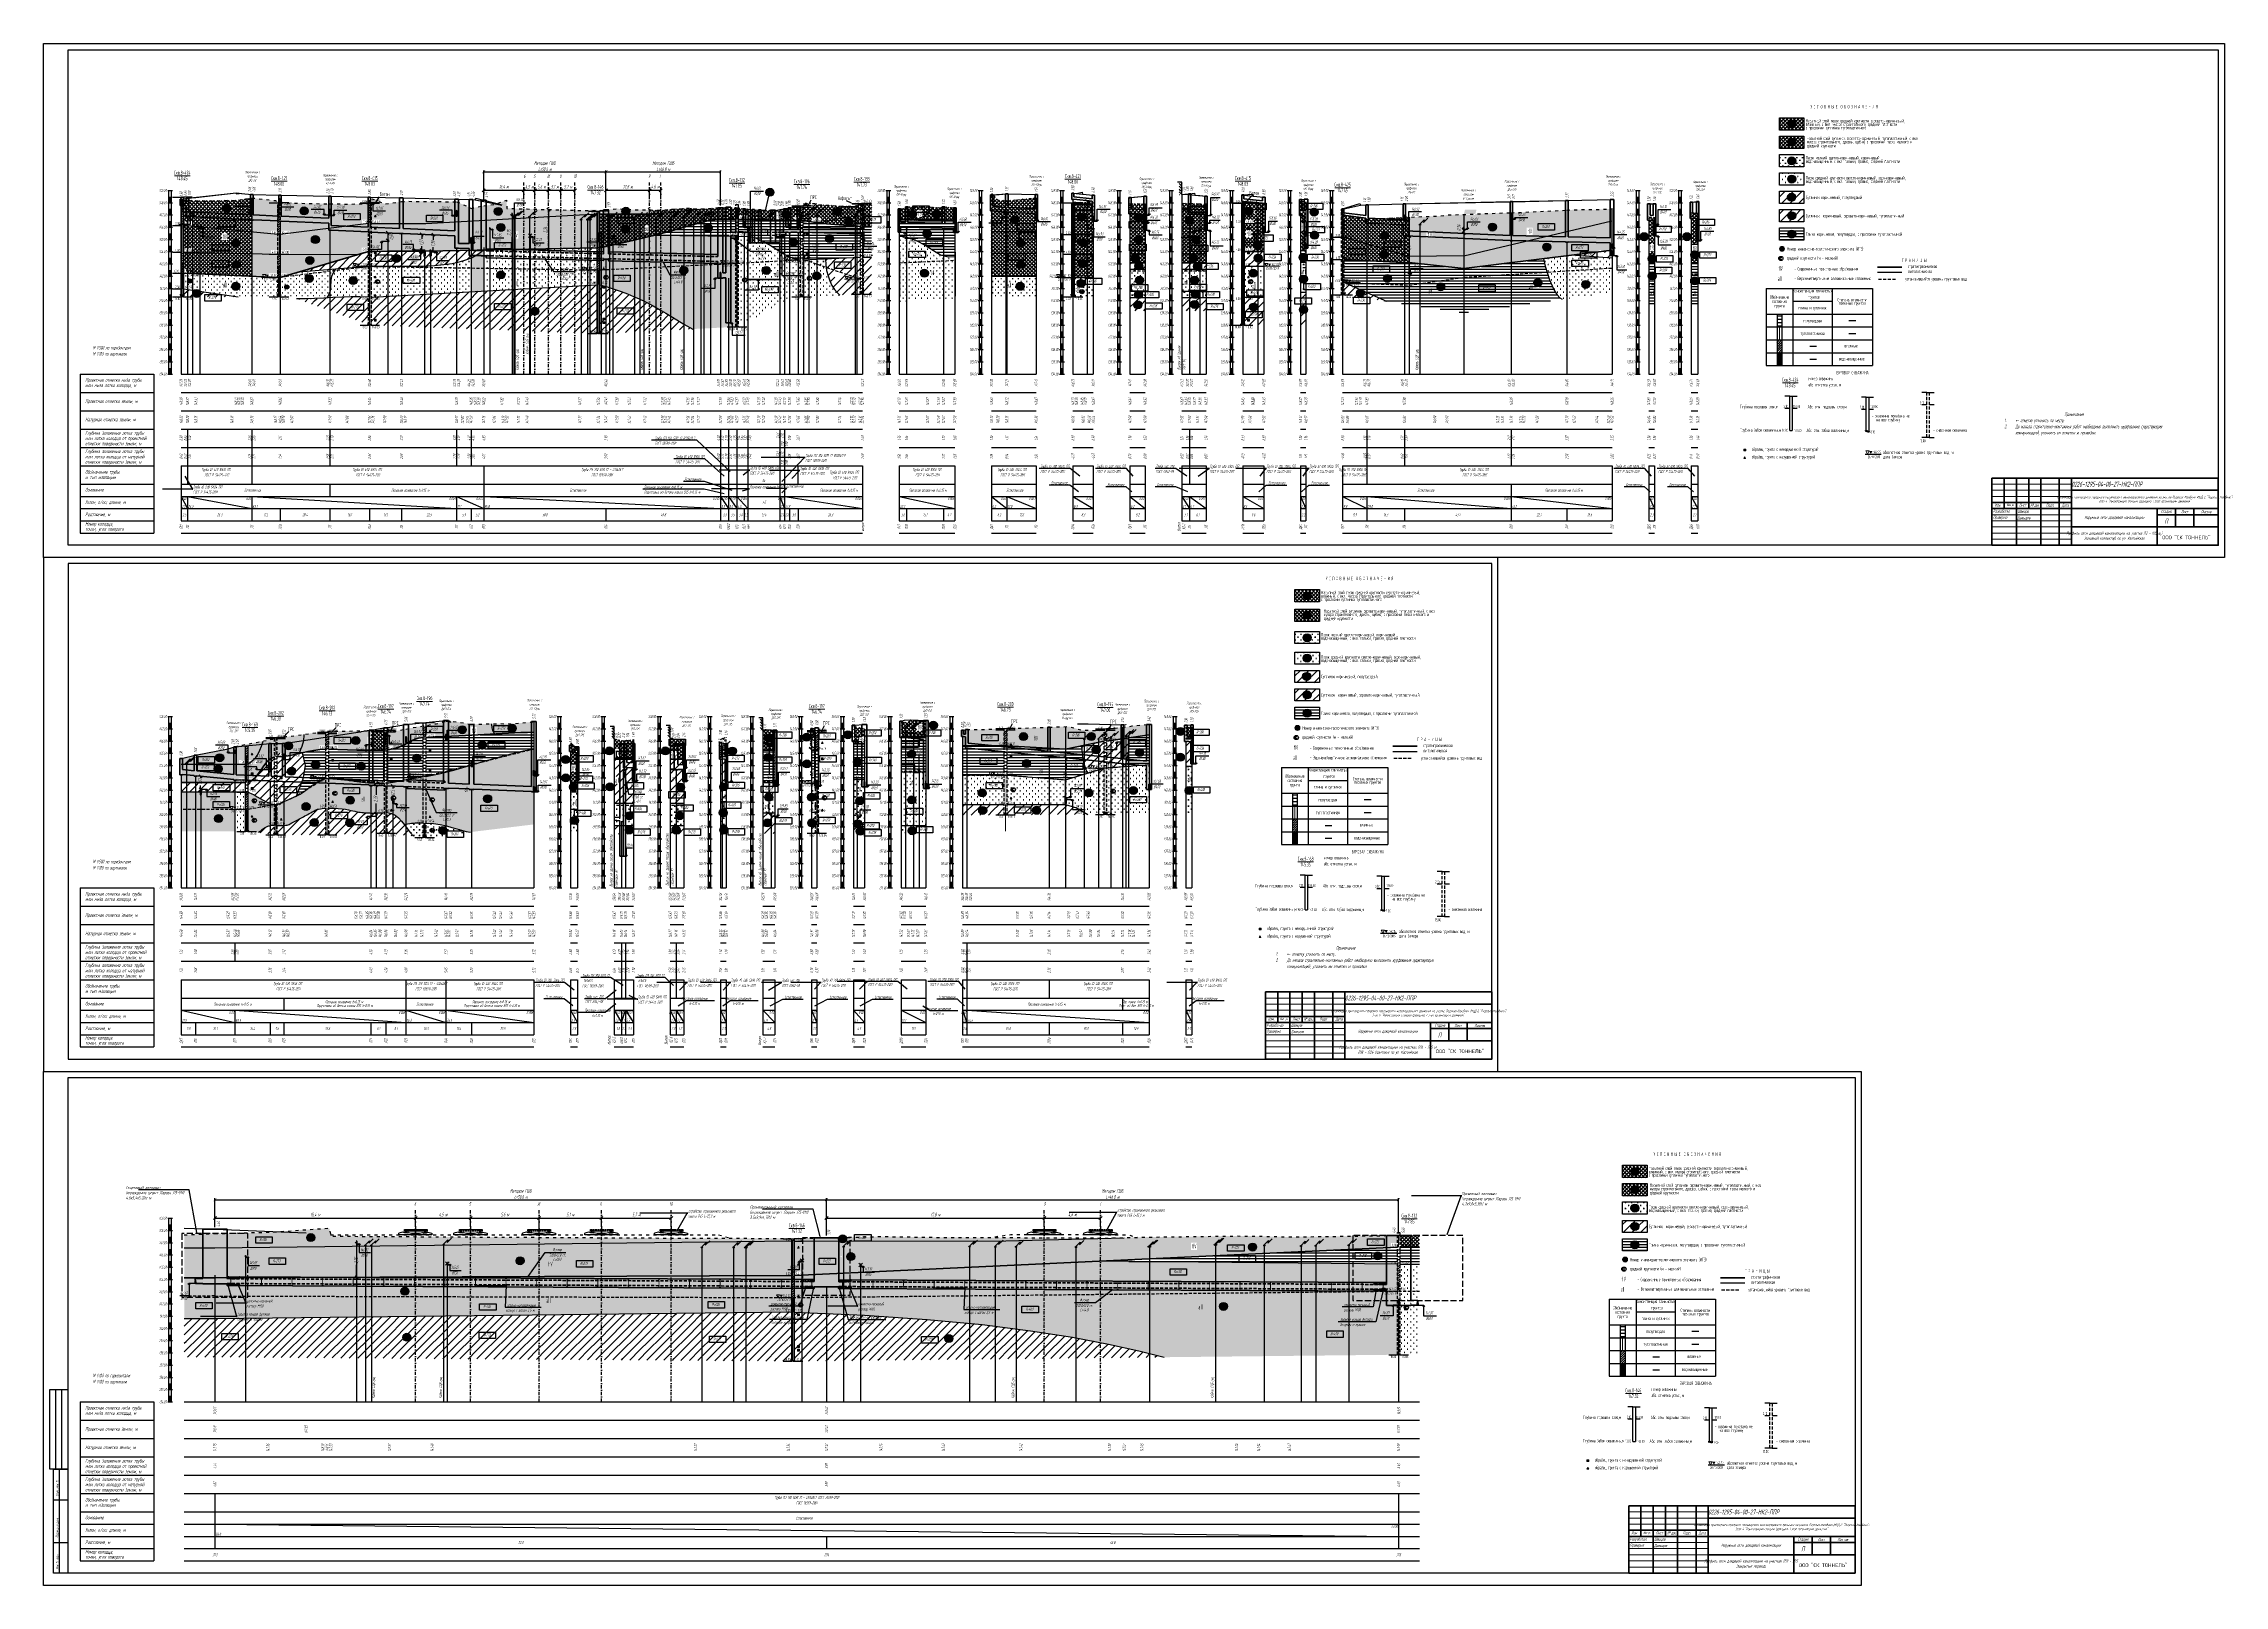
# Model space of a CAD drawing. Header units: metres. Extents: x -30 to 1753, y -860 to 400.
import ezdxf
from ezdxf import colors
from ezdxf.entities.mleader import LeaderData, LeaderLine
from ezdxf.enums import TextEntityAlignment as Align
from ezdxf.math import Vec2, Vec3

# ---------------------------------------------------------------- set-up
doc = ezdxf.new("R2010")
doc.units = ezdxf.units.M
doc.header["$LTSCALE"] = 0.2
for name, pattern in [('ACAD_ISO02W100', [15, 12, -3]), ('ACAD_ISO03W100', [30, 12, -18]), ('CONTINUA', [0]), ('DASHDOT', [27, 13, -7, 0, -7]), ('DASHED', [7, 5, -2, 0]), ('HIDDEN2', [4.7625, 3.175, -1.5875]), ('ПУНКТИРНАЯ10', [7, 5, -2]), ('штриховая', [19.05, 12.7, -6.35])]:
    doc.linetypes.add(name, pattern=pattern)
for name, color, linetype, lineweight in [('1-ПС-НВК-Деталировка', 7, 'Continuous', 30), ('МГТ_НВК_В1_СЕТЬ', 160, 'CONTINUA', 60), ('МГТ_НВК_Земля сущ.', 7, 'ACAD_ISO02W100', 25), ('МГТ_НВК_котлованы', 7, 'Continuous', 30), ('МГТ_НВК_рабочий', 171, 'Continuous', 30), ('МГТ_НВК_страх. пакет', 242, 'Continuous', 30), ('ПС-НВК-Деталировка', 7, 'Continuous', 25)]:
    doc.layers.add(name, color=color, linetype=linetype, lineweight=lineweight)
for name, color, linetype in [('Level 1', 7, 'Continuous'), ('PR_RD', 7, 'Continuous'), ('Линейка', 7, 'Continuous'), ('МГТ_Демонтаж сети', 7, 'Continuous'), ('МГТ_ИГ_Геология', 252, 'Continuous'), ('Примыкания', 7, 'Continuous'), ('Проектная земля', 7, 'Continuous'), ('Таблица', 7, 'Continuous'), ('Трубы', 7, 'Continuous'), ('Узлы', 7, 'Continuous'), ('Футляры', 7, 'Continuous'), ('Чёрная земля', 7, 'ACAD_ISO03W100')]:
    doc.layers.add(name, color=color, linetype=linetype)
doc.styles.add('GOST-2.304_Type-B', font='')
doc.styles.add('SPDS', font='SPDS', dxfattribs={"width": 0.7, "oblique": 15, "height": 2.5})
doc.styles.get("Standard").update_dxf_attribs({"font": 'SPDS.shx', "width": 0.7, "oblique": 15, "height": 3})
doc.styles.add('Стиль Simplex', font='simplex.shx')
doc.styles.add('ШТАМП_СПДС', font='spds.shx', dxfattribs={"width": 0.8, "oblique": 15, "height": 2.5})
doc.styles.get('GOST-2.304_Type-B').set_extended_font_data('GOST Common')
doc.dimstyles.new('ISO-25', dxfattribs={"dimtxt": 2.5, "dimasz": 2.5, "dimexe": 1.25, "dimexo": 0.625, "dimtad": 1, "dimtxsty": 'Standard', "dimcen": 2.5, "dimadec": 0, "dimazin": 0, "dimtfac": 1, "dimtmove": 0, "dimatfit": 3, "dimfxl": 1, "dimarcsym": 0})
doc.dimstyles.new('Аннотативный', dxfattribs={"dimscale": 0, "dimtxt": 2.5, "dimasz": 2.5, "dimexe": 1.25, "dimexo": 0.625, "dimtad": 1, "dimtxsty": 'Standard', "dimcen": 2.5, "dimadec": 0, "dimazin": 0, "dimtfac": 1, "dimtmove": 0, "dimatfit": 3, "dimfxl": 1, "dimarcsym": 0})
pattern_1 = [(225, (5.591, 581.8943), (3e-16, -3), [2.1213, -2.121341]), (315, (4.091, 583.3943), (3, 0), [2.1213, -2.121341]), (45, (2.591, 581.8943), (0, 3), [2.1213, -2.121341]), (135, (4.091, 580.3943), (-3, 3e-16), [2.1213, -2.121341])]
pattern_2 = [(45, (78.3155, -1210), (-0.9429269, 0.9429269), [])]
pattern_3 = [(197.87055, (7.20505, 586.5383), (-13.93858614, -4.643934418), [0.05431, -151.279249]), (197.87055, (4.90505, 584.2383), (-13.93858614, -4.643934418), [0.05431, -151.279249]), (270, (4.8536, 584.2215), (4.646195, 3e-16), [0.054306, -4.589628]), (270, (7.1536, 586.5215), (4.646195, 3e-16), [0.054306, -4.589628]), (342.12945, (7.15405, 586.4673), (130.09347064, -41.795409755), [0.05431, -151.279249]), (342.12945, (4.85405, 584.1673), (130.09347064, -41.795409755), [0.05431, -151.279249]), (53.95936, (7.20505, 586.4503), (23.2309769, 32.50754092), [0.05431, -63.120667]), (53.95936, (4.90505, 584.1503), (23.2309769, 32.50754092), [0.05431, -63.120667]), (126.04064, (4.93725, 584.1943), (-13.93858614, 18.57573767), [0.054306, -63.120671]), (126.04064, (7.23725, 586.4943), (-13.93858614, 18.57573767), [0.054306, -63.120671])]
pattern_4 = [(45, (84.4405, -1210), (-0.9429269, 0.9429269), [])]
pattern_5 = [(90, (2.591, 581.9743), (-2.5, 2.5), [0.11, -4.89]), (45, (2.591, 582.0843), (-2.5, 2.5), [0.113137, -3.422397]), (0, (2.671, 582.1643), (2.5, 2.5), [0.11, -4.89]), (315, (2.781, 582.1643), (2.5, 2.5), [0.113137, -3.422397]), (90, (2.861, 581.9743), (-2.5, 2.5), [0.11, -4.89]), (45, (2.781, 581.8943), (-2.5, 2.5), [0.113137, -3.422397]), (0, (2.671, 581.8943), (2.5, 2.5), [0.11, -4.89]), (315, (2.591, 581.9743), (2.5, 2.5), [0.113137, -3.422397])]
pattern_6 = [(45, (2.591, 595.894), (0, 21), [9.8995, -19.799]), (45, (16.591, 581.894), (0, 21), [9.8995, -19.799]), (45, (2.591, 581.894), (0, 21), [14.142, -15.5565]), (45, (12.591, 591.894), (0, 21), [15.556, -14.1425]), (45, (9.591, 581.894), (0, 21), [19.799, -9.8995]), (45, (2.591, 588.894), (0, 21), [19.799, -9.8995])]
pattern_7 = [(45, (79.4574, -1210.2), (-0.9429269, 0.9429269), [])]
pattern_8 = [(0, (2.501, 581.894), (0, 7), [16.33, 0]), (0, (2.501, 584.224), (0, 7), [16.33, 0]), (0, (2.501, 586.564), (0, 7), [16.33, 0])]
pattern_9 = [(4e-05, (82.2486, -1207.9206), (-1.8e-06, 2.667), [])]
pattern_10 = [(4e-05, (1032.0937, -1209.7852), (-2e-06, 2.667), [])]
pattern_11 = [(45, (733.4963, -1210), (-0.9429269, 0.9429269), [])]
pattern_12 = [(225, (3.8933, 581.8943), (3e-16, -3), [2.1213, -2.121341]), (315, (2.3933, 583.3943), (3, 0), [2.1213, -2.121341]), (45, (0.8933, 581.8943), (0, 3), [2.1213, -2.121341]), (135, (2.3933, 580.3943), (-3, 3e-16), [2.1213, -2.121341])]
pattern_13 = [(45, (-27.1184, -1627.2946), (-0.9429269, 0.9429269), [])]
pattern_14 = [(90, (0.8933, 581.9743), (-2.5, 2.5), [0.11, -4.89]), (45, (0.8933, 582.0843), (-2.5, 2.5), [0.113137, -3.422397]), (0, (0.9733, 582.1643), (2.5, 2.5), [0.11, -4.89]), (315, (1.0833, 582.1643), (2.5, 2.5), [0.113137, -3.422397]), (90, (1.1633, 581.9743), (-2.5, 2.5), [0.11, -4.89]), (45, (1.0833, 581.8943), (-2.5, 2.5), [0.113137, -3.422397]), (0, (0.9733, 581.8943), (2.5, 2.5), [0.11, -4.89]), (315, (0.8933, 581.9743), (2.5, 2.5), [0.113137, -3.422397])]
pattern_15 = [(45, (0.893, 595.894), (0, 21), [9.8995, -19.799]), (45, (14.893, 581.894), (0, 21), [9.8995, -19.799]), (45, (0.893, 581.894), (0, 21), [14.142, -15.5565]), (45, (10.893, 591.894), (0, 21), [15.556, -14.1425]), (45, (7.893, 581.894), (0, 21), [19.799, -9.8995]), (45, (0.893, 588.894), (0, 21), [19.799, -9.8995])]
pattern_16 = [(197.87055, (5.50733, 586.5383), (-13.93858614, -4.643934418), [0.05431, -151.279249]), (197.87055, (3.20733, 584.2383), (-13.93858614, -4.643934418), [0.05431, -151.279249]), (270, (3.156, 584.2215), (4.646195, 3e-16), [0.054306, -4.589628]), (270, (5.456, 586.5215), (4.646195, 3e-16), [0.054306, -4.589628]), (342.12945, (5.45633, 586.4673), (130.09347064, -41.795409755), [0.05431, -151.279249]), (342.12945, (3.15633, 584.1673), (130.09347064, -41.795409755), [0.05431, -151.279249]), (53.95936, (5.50733, 586.4503), (23.2309769, 32.50754092), [0.05431, -63.120667]), (53.95936, (3.20733, 584.1503), (23.2309769, 32.50754092), [0.05431, -63.120667]), (126.04064, (3.23953, 584.1943), (-13.93858614, 18.57573767), [0.054306, -63.120671]), (126.04064, (5.53953, 586.4943), (-13.93858614, 18.57573767), [0.054306, -63.120671])]
pattern_17 = [(0, (0.803, 581.894), (0, 7), [16.33, 0]), (0, (0.803, 584.224), (0, 7), [16.33, 0]), (0, (0.803, 586.564), (0, 7), [16.33, 0])]
pattern_18 = [(45, (-788.495, -1111.972), (0, 21), [9.8995, -19.79898]), (45, (-774.495, -1125.972), (0, 21), [9.8995, -19.79898]), (45, (-788.495, -1125.972), (0, 21), [14.142, -15.55648]), (45, (-778.495, -1115.972), (0, 21), [15.556, -14.14248]), (45, (-781.495, -1125.972), (0, 21), [19.799, -9.89948]), (45, (-788.495, -1118.972), (0, 21), [19.799, -9.89948])]
pattern_19 = [(45, (-1184.727, -1503.514), (0, 21), [9.8995, -19.79898]), (45, (-1170.727, -1517.514), (0, 21), [9.8995, -19.79898]), (45, (-1184.727, -1517.514), (0, 21), [14.142, -15.55648]), (45, (-1174.727, -1507.514), (0, 21), [15.556, -14.14248]), (45, (-1177.727, -1517.514), (0, 21), [19.799, -9.89948]), (45, (-1184.727, -1510.514), (0, 21), [19.799, -9.89948])]
pattern_20 = [(225, (5.591, 865.4058), (3e-16, -3), [2.1213, -2.1213407]), (315, (4.091, 866.9058), (3, 0), [2.1213, -2.1213407]), (45, (2.591, 865.4058), (0, 3), [2.1213, -2.1213407]), (135, (4.091, 863.9058), (-3, 3e-16), [2.1213, -2.1213407])]
pattern_21 = [(90, (2.591, 865.4858), (-2.5, 2.5), [0.11, -4.89]), (45, (2.591, 865.5958), (-2.5, 2.5), [0.113137, -3.422397]), (0, (2.671, 865.6758), (2.5, 2.5), [0.11, -4.89]), (315, (2.781, 865.6758), (2.5, 2.5), [0.113137, -3.422397]), (90, (2.861, 865.4858), (-2.5, 2.5), [0.11, -4.89]), (45, (2.781, 865.4058), (-2.5, 2.5), [0.113137, -3.422397]), (0, (2.671, 865.4058), (2.5, 2.5), [0.11, -4.89]), (315, (2.591, 865.4858), (2.5, 2.5), [0.113137, -3.422397])]
pattern_22 = [(0, (2.501, 865.406), (0, 7), [16.33, 0]), (0, (2.501, 867.736), (0, 7), [16.33, 0]), (0, (2.501, 870.076), (0, 7), [16.33, 0])]
pattern_23 = [(45, (238.5979, -2050), (-0.9429269, 0.9429269), [])]
pattern_24 = [(45, (2.591, 879.406), (0, 21), [9.8995, -19.79898]), (45, (16.591, 865.406), (0, 21), [9.8995, -19.79898]), (45, (2.591, 865.406), (0, 21), [14.142, -15.55648]), (45, (12.591, 875.406), (0, 21), [15.556, -14.14248]), (45, (9.591, 865.406), (0, 21), [19.799, -9.89948]), (45, (2.591, 872.406), (0, 21), [19.799, -9.89948])]

# ---------------------------------------------------------------- blocks, each defined once
blk = doc.blocks.new('_OBLIQUE')
at = {"color": 0, "linetype": 'ByBlock', "lineweight": -2}
blk.add_line((0.5, 0.5), (-0.5, -0.5), dxfattribs=at)
blk = doc.blocks.new('*D17')
at = {"layer": 'Defpoints', "color": 0, "transparency": 16777216}
for p in [(591.3, 245.6), (591.3, 226.8), (591.3, 226.8)]:
    blk.add_point(p, dxfattribs=at)
at = {"layer": 'Примыкания', "color": 0, "lineweight": -2, "transparency": 16777216}
for p, q in [((591.3, 245.6), (591.3, 240.9)), ((591.3, 226.8), (591.3, 234.9)), ((592, 245.6), (592.6, 245.6)), ((592, 226.8), (592.6, 226.8))]:
    blk.add_line(p, q, dxfattribs=at)
at = {"layer": 'Примыкания', "color": 0, "lineweight": -2, "transparency": 16777216, "xscale": 2.5, "yscale": 2.5, "zscale": 2.5}
for p, rotation in [((591.3, 245.6), 90), ((591.3, 226.8), 270)]:
    blk.add_blockref('_OBLIQUE', p, dxfattribs=dict(at, rotation=rotation))
at = {"layer": 'Примыкания', "color": 0, "transparency": 16777216, "insert": (591.3, 237.9), "char_height": 3, "width": 5.669, "attachment_point": 5, "rotation": 90}
blk.add_mtext('1,89', dxfattribs=at)
blk = doc.blocks.new('*D18')
at = {"layer": 'Defpoints', "color": 0, "transparency": 16777216}
for p in [(281.4, 244), (279.2, 231.3), (281.4, 231.3)]:
    blk.add_point(p, dxfattribs=at)
at = {"layer": 'Примыкания', "color": 0, "lineweight": -2, "transparency": 16777216}
for p, q in [((280.8, 244), (278, 244)), ((279.2, 244), (279.2, 240.4)), ((279.2, 231.3), (279.2, 234.4)), ((280.8, 231.3), (277.9, 231.3))]:
    blk.add_line(p, q, dxfattribs=at)
at = {"layer": 'Примыкания', "color": 0, "lineweight": -2, "transparency": 16777216, "xscale": 2.5, "yscale": 2.5, "zscale": 2.5}
for p, rotation in [((279.2, 231.3), 269.8805265610785), ((279.2, 244), 89.88052656107851)]:
    blk.add_blockref('_OBLIQUE', p, dxfattribs=dict(at, rotation=rotation))
at = {"layer": 'Примыкания', "color": 0, "transparency": 16777216, "insert": (279.2, 237.4), "char_height": 3, "width": 5.1, "attachment_point": 5, "rotation": 89.8805}
blk.add_mtext('1,27', dxfattribs=at)
blk = doc.blocks.new('*D19')
at = {"layer": 'Defpoints', "color": 0, "transparency": 16777216}
for p in [(286.3, 243.8), (286.3, 229.9), (288.6, 229.9)]:
    blk.add_point(p, dxfattribs=at)
at = {"layer": 'Примыкания', "color": 0, "lineweight": -2, "transparency": 16777216}
for p, q in [((286.9, 243.8), (289.9, 243.8)), ((288.6, 243.8), (288.6, 239.6)), ((288.6, 229.9), (288.6, 233.6)), ((286.9, 229.9), (289.9, 229.9))]:
    blk.add_line(p, q, dxfattribs=at)
at = {"layer": 'Примыкания', "color": 0, "lineweight": -2, "transparency": 16777216, "xscale": 2.5, "yscale": 2.5, "zscale": 2.5}
for p, rotation in [((288.6, 243.8), 89.89068824894537), ((288.6, 229.9), 269.8906882489454)]:
    blk.add_blockref('_OBLIQUE', p, dxfattribs=dict(at, rotation=rotation))
at = {"layer": 'Примыкания', "color": 0, "transparency": 16777216, "insert": (288.6, 236.6), "char_height": 3, "width": 5.494, "attachment_point": 5, "rotation": 89.8907}
blk.add_mtext('1,39', dxfattribs=at)
blk = doc.blocks.new('*D20')
at = {"layer": 'Defpoints', "color": 0, "transparency": 16777216}
for p in [(251.4, 245.4), (251.4, 239.3), (251.4, 239.3)]:
    blk.add_point(p, dxfattribs=at)
at = {"layer": 'Примыкания', "color": 0, "lineweight": -2, "transparency": 16777216}
for p, q in [((251.4, 245.4), (251.4, 239.3)), ((252, 245.4), (252.7, 245.4)), ((252, 239.3), (252.6, 239.3))]:
    blk.add_line(p, q, dxfattribs=at)
at = {"layer": 'Примыкания', "color": 0, "lineweight": -2, "transparency": 16777216, "xscale": 2.5, "yscale": 2.5, "zscale": 2.5}
for p, rotation in [((251.4, 239.3), 269.7498581407633), ((251.4, 245.4), 89.7498581407633)]:
    blk.add_blockref('_OBLIQUE', p, dxfattribs=dict(at, rotation=rotation))
at = {"layer": 'Примыкания', "color": 0, "transparency": 16777216, "insert": (254.7, 242), "char_height": 3, "width": 5.887, "attachment_point": 5, "rotation": 89.7499}
blk.add_mtext('0,61', dxfattribs=at)
blk = doc.blocks.new('*D21')
at = {"layer": 'Defpoints', "color": 0, "transparency": 16777216}
for p in [(353, 259.2), (353, 259.2), (353, 231.7)]:
    blk.add_point(p, dxfattribs=at)
at = {"layer": 'Примыкания', "color": 0, "lineweight": -2, "transparency": 16777216}
for p, q in [((353, 259.2), (353, 249)), ((353.6, 259.2), (354.2, 259.2)), ((353, 231.7), (353, 242)), ((353.6, 231.7), (354.2, 231.7))]:
    blk.add_line(p, q, dxfattribs=at)
at = {"layer": 'Примыкания', "color": 0, "lineweight": -2, "transparency": 16777216, "xscale": 2.5, "yscale": 2.5, "zscale": 2.5}
for p, rotation in [((353, 259.2), 90), ((353, 231.7), 270)]:
    blk.add_blockref('_OBLIQUE', p, dxfattribs=dict(at, rotation=rotation))
at = {"layer": 'Примыкания', "color": 0, "transparency": 16777216, "insert": (350.8, 245.5), "char_height": 3, "width": 5.931, "attachment_point": 5, "rotation": 90}
blk.add_mtext('2,75', dxfattribs=at)
blk = doc.blocks.new('*D14')
at = {"layer": 'Defpoints', "color": 0, "transparency": 16777216}
for p in [(756.7, 262), (756.7, 260.7), (756.7, 260.7)]:
    blk.add_point(p, dxfattribs=at)
at = {"layer": 'Примыкания', "color": 0, "lineweight": -2, "transparency": 16777216}
for p, q in [((756.7, 262), (756.7, 260.7)), ((757.3, 262), (757.9, 262)), ((757.3, 260.7), (757.9, 260.7))]:
    blk.add_line(p, q, dxfattribs=at)
at = {"layer": 'Примыкания', "color": 0, "lineweight": -2, "transparency": 16777216, "xscale": 2.5, "yscale": 2.5, "zscale": 2.5}
for p, rotation in [((756.7, 262), 90), ((756.7, 260.7), 270)]:
    blk.add_blockref('_OBLIQUE', p, dxfattribs=dict(at, rotation=rotation))
at = {"layer": 'Примыкания', "color": 0, "transparency": 16777216, "insert": (752.8, 261.9), "char_height": 3, "width": 5.494, "attachment_point": 5, "rotation": 90}
blk.add_mtext('0,13', dxfattribs=at)
blk = doc.blocks.new('*D16')
at = {"layer": 'Defpoints', "color": 0, "transparency": 16777216}
for p in [(823.2, 271.4), (823.2, 250.4), (823.2, 250.4)]:
    blk.add_point(p, dxfattribs=at)
at = {"layer": 'Примыкания', "color": 0, "lineweight": -2, "transparency": 16777216}
for p, q in [((823.2, 271.4), (823.2, 265.9)), ((823.8, 271.4), (824.5, 271.4)), ((823.2, 250.4), (823.2, 260.9)), ((823.8, 250.4), (824.5, 250.4))]:
    blk.add_line(p, q, dxfattribs=at)
at = {"layer": 'Примыкания', "color": 0, "lineweight": -2, "transparency": 16777216, "xscale": 2.5, "yscale": 2.5, "zscale": 2.5}
for p, rotation in [((823.2, 271.4), 90), ((823.2, 250.4), 270)]:
    blk.add_blockref('_OBLIQUE', p, dxfattribs=dict(at, rotation=rotation))
at = {"layer": 'Примыкания', "color": 0, "transparency": 16777216, "insert": (823.2, 263.4), "char_height": 3, "width": 4.181, "attachment_point": 5, "rotation": 90}
blk.add_mtext('2,1', dxfattribs=at)
blk = doc.blocks.new('*D13')
at = {"layer": 'Defpoints', "color": 0, "transparency": 16777216}
for p in [(915.2, 260.4), (915.2, 248), (915.2, 248)]:
    blk.add_point(p, dxfattribs=at)
at = {"layer": 'Примыкания', "color": 0, "lineweight": -2, "transparency": 16777216}
for p, q in [((915.2, 260.4), (915.2, 248)), ((915.8, 260.4), (916.5, 260.4)), ((915.8, 248), (916.5, 248))]:
    blk.add_line(p, q, dxfattribs=at)
at = {"layer": 'Примыкания', "color": 0, "lineweight": -2, "transparency": 16777216, "xscale": 2.5, "yscale": 2.5, "zscale": 2.5}
for p, rotation in [((915.2, 260.4), 89.95321348651856), ((915.2, 248), 269.9532134865185)]:
    blk.add_blockref('_OBLIQUE', p, dxfattribs=dict(at, rotation=rotation))
at = {"layer": 'Примыкания', "color": 0, "transparency": 16777216, "insert": (912.6, 256.6), "char_height": 3, "width": 5.931, "attachment_point": 5, "rotation": 89.9532}
blk.add_mtext('1,24', dxfattribs=at)
blk = doc.blocks.new('*D15')
at = {"layer": 'Defpoints', "color": 0, "transparency": 16777216}
for p in [(962.7, 269.7), (962.7, 246), (962.7, 246)]:
    blk.add_point(p, dxfattribs=at)
at = {"layer": 'Примыкания', "color": 0, "lineweight": -2, "transparency": 16777216}
for p, q in [((962.7, 269.7), (962.7, 263.8)), ((963.3, 269.7), (964, 269.7)), ((962.7, 246), (962.7, 256.8)), ((963.3, 246), (964, 246))]:
    blk.add_line(p, q, dxfattribs=at)
at = {"layer": 'Примыкания', "color": 0, "lineweight": -2, "transparency": 16777216, "xscale": 2.5, "yscale": 2.5, "zscale": 2.5}
for p, rotation in [((962.7, 269.7), 90), ((962.7, 246), 270)]:
    blk.add_blockref('_OBLIQUE', p, dxfattribs=dict(at, rotation=rotation))
at = {"layer": 'Примыкания', "color": 0, "transparency": 16777216, "insert": (962.7, 260.3), "char_height": 3, "width": 5.537, "attachment_point": 5, "rotation": 90}
blk.add_mtext('2,37', dxfattribs=at)
blk = doc.blocks.new('*D11')
at = {"layer": 'Defpoints', "color": 0, "transparency": 16777216}
for p in [(1131.1, 248.3), (1131.1, 248.3), (1131.1, 244.9)]:
    blk.add_point(p, dxfattribs=at)
at = {"layer": 'Примыкания', "color": 0, "lineweight": -2, "transparency": 16777216}
for p, q in [((1130.4, 248.3), (1129.8, 248.3)), ((1130.4, 244.9), (1129.8, 244.9)), ((1131.1, 244.9), (1131.1, 248.3))]:
    blk.add_line(p, q, dxfattribs=at)
at = {"layer": 'Примыкания', "color": 0, "lineweight": -2, "transparency": 16777216, "xscale": 2.5, "yscale": 2.5, "zscale": 2.5}
for p, rotation in [((1131.1, 248.3), 90), ((1131.1, 244.9), 270)]:
    blk.add_blockref('_OBLIQUE', p, dxfattribs=dict(at, rotation=rotation))
at = {"layer": 'Примыкания', "color": 0, "transparency": 16777216, "insert": (1127.4, 249.5), "char_height": 3, "width": 5.1, "attachment_point": 5, "rotation": 90}
blk.add_mtext('0,34', dxfattribs=at)
blk = doc.blocks.new('*D12')
at = {"layer": 'Defpoints', "color": 0, "transparency": 16777216}
for p in [(1086.6, 242.9), (1086.6, 211.5), (1086.6, 211.5)]:
    blk.add_point(p, dxfattribs=at)
at = {"layer": 'Примыкания', "color": 0, "lineweight": -2, "transparency": 16777216}
for p, q in [((1086.6, 242.9), (1086.6, 236.6)), ((1087.2, 242.9), (1087.8, 242.9)), ((1086.6, 211.5), (1086.6, 230.4)), ((1087.2, 211.5), (1087.8, 211.5))]:
    blk.add_line(p, q, dxfattribs=at)
at = {"layer": 'Примыкания', "color": 0, "lineweight": -2, "transparency": 16777216, "xscale": 2.5, "yscale": 2.5, "zscale": 2.5}
for p, rotation in [((1086.6, 242.9), 89.99634965988567), ((1086.6, 211.5), 269.9963496598857)]:
    blk.add_blockref('_OBLIQUE', p, dxfattribs=dict(at, rotation=rotation))
at = {"layer": 'Примыкания', "color": 0, "transparency": 16777216, "insert": (1086.6, 233.5), "char_height": 3, "width": 6.062, "attachment_point": 5, "rotation": 89.9963}
blk.add_mtext('3,14', dxfattribs=at)
blk = doc.blocks.new('*D10')
at = {"layer": 'Defpoints', "color": 0, "transparency": 16777216}
for p in [(382.8, 264.4), (382.8, 231), (382.8, 231)]:
    blk.add_point(p, dxfattribs=at)
at = {"layer": 'Примыкания', "color": 0, "lineweight": -2, "transparency": 16777216}
for p, q in [((382.8, 264.4), (382.8, 231)), ((383.4, 264.4), (384, 264.4)), ((383.4, 231), (384, 231))]:
    blk.add_line(p, q, dxfattribs=at)
at = {"layer": 'Примыкания', "color": 0, "lineweight": -2, "transparency": 16777216, "xscale": 2.5, "yscale": 2.5, "zscale": 2.5}
for p, rotation in [((382.8, 264.4), 90), ((382.8, 231), 270)]:
    blk.add_blockref('_OBLIQUE', p, dxfattribs=dict(at, rotation=rotation))
at = {"layer": 'Примыкания', "color": 0, "transparency": 16777216, "insert": (380.4, 247.7), "char_height": 3, "attachment_point": 5, "rotation": 90}
blk.add_mtext('3,34', dxfattribs=at)
blk = doc.blocks.new('*D9')
at = {"layer": 'Defpoints', "color": 0, "transparency": 16777216}
for p in [(465.4, 264.1), (465.4, 264.1), (465.4, 228.9)]:
    blk.add_point(p, dxfattribs=at)
at = {"layer": 'Примыкания', "color": 0, "lineweight": -2, "transparency": 16777216}
for p, q in [((465.4, 228.9), (465.4, 264.1)), ((466, 264.1), (466.6, 264.1)), ((466, 228.9), (466.6, 228.9))]:
    blk.add_line(p, q, dxfattribs=at)
at = {"layer": 'Примыкания', "color": 0, "lineweight": -2, "transparency": 16777216, "xscale": 2.5, "yscale": 2.5, "zscale": 2.5}
for p, rotation in [((465.4, 264.1), 90), ((465.4, 228.9), 270)]:
    blk.add_blockref('_OBLIQUE', p, dxfattribs=dict(at, rotation=rotation))
at = {"layer": 'Примыкания', "color": 0, "transparency": 16777216, "insert": (463, 246.5), "char_height": 3, "attachment_point": 5, "rotation": 90}
blk.add_mtext('3,51', dxfattribs=at)
blk = doc.blocks.new('Демонтаж_В1')
at = {"layer": 'МГТ_НВК_В1_СЕТЬ', "color": 7, "linetype": 'ByBlock', "lineweight": 40, "ltscale": 0.15}
for points in [[(10856.3, -5531.5), (10860.4, -5531.5)], [(10858.4, -5529.5), (10858.4, -5533.6)]]:
    blk.add_lwpolyline(points, dxfattribs=at)
blk = doc.blocks.new('*D26')
at = {"layer": 'Defpoints', "color": 0, "transparency": 16777216}
for p in [(255.5, -206.7), (255.5, -218.9), (255.5, -218.9)]:
    blk.add_point(p, dxfattribs=at)
at = {"layer": 'Примыкания', "color": 0, "lineweight": -2, "transparency": 16777216}
for p, q in [((255.5, -206.7), (255.5, -208.8)), ((256.1, -206.7), (256.7, -206.7)), ((255.5, -218.9), (255.5, -214.8)), ((256.1, -218.9), (256.8, -218.9))]:
    blk.add_line(p, q, dxfattribs=at)
at = {"layer": 'Примыкания', "color": 0, "lineweight": -2, "transparency": 16777216, "xscale": 2.5, "yscale": 2.5, "zscale": 2.5}
for p, rotation in [((255.5, -206.7), 90.07592484332174), ((255.5, -218.9), 270.0759248433217)]:
    blk.add_blockref('_OBLIQUE', p, dxfattribs=dict(at, rotation=rotation))
at = {"layer": 'Примыкания', "color": 0, "transparency": 16777216, "insert": (255.5, -211.8), "char_height": 3, "width": 4.706, "attachment_point": 5, "rotation": 270.0759}
blk.add_mtext('1,23', dxfattribs=at)
blk = doc.blocks.new('*D27')
at = {"layer": 'Defpoints', "color": 0, "transparency": 16777216}
for p in [(241.8, -206.1), (241.8, -229.4), (241.8, -229.4)]:
    blk.add_point(p, dxfattribs=at)
at = {"layer": 'Примыкания', "color": 0, "lineweight": -2, "transparency": 16777216}
for p, q in [((241.8, -206.1), (241.8, -214)), ((242.4, -206.1), (243.1, -206.1)), ((241.8, -229.4), (241.8, -221)), ((242.4, -229.4), (243.1, -229.4))]:
    blk.add_line(p, q, dxfattribs=at)
at = {"layer": 'Примыкания', "color": 0, "lineweight": -2, "transparency": 16777216, "xscale": 2.5, "yscale": 2.5, "zscale": 2.5}
for p, rotation in [((241.8, -206.1), 89.99508822452093), ((241.8, -229.4), 269.995088224521)]:
    blk.add_blockref('_OBLIQUE', p, dxfattribs=dict(at, rotation=rotation))
at = {"layer": 'Примыкания', "color": 0, "transparency": 16777216, "insert": (241.8, -217.5), "char_height": 3, "width": 5.887, "attachment_point": 5, "rotation": 89.9951}
blk.add_mtext('2,33', dxfattribs=at)
blk = doc.blocks.new('*D28')
at = {"layer": 'Defpoints', "color": 0, "transparency": 16777216}
for p in [(98.4, -198.8), (98.4, -209.4), (98.4, -209.4)]:
    blk.add_point(p, dxfattribs=at)
at = {"layer": 'Примыкания', "color": 0, "lineweight": -2, "transparency": 16777216}
for p, q in [((98.4, -198.8), (98.4, -200.2)), ((98.4, -209.4), (98.4, -206.2)), ((99.1, -198.8), (99.7, -198.8)), ((99.1, -209.4), (99.7, -209.4))]:
    blk.add_line(p, q, dxfattribs=at)
at = {"layer": 'Примыкания', "color": 0, "lineweight": -2, "transparency": 16777216, "xscale": 2.5, "yscale": 2.5, "zscale": 2.5}
for p, rotation in [((98.4, -198.8), 89.98927019541301), ((98.4, -209.4), 269.989270195413)]:
    blk.add_blockref('_OBLIQUE', p, dxfattribs=dict(at, rotation=rotation))
at = {"layer": 'Примыкания', "color": 0, "transparency": 16777216, "insert": (98.4, -203.2), "char_height": 3, "width": 5.669, "attachment_point": 5, "rotation": 89.9893}
blk.add_mtext('1,07', dxfattribs=at)
blk = doc.blocks.new('*D25')
at = {"layer": 'Defpoints', "color": 0, "transparency": 16777216}
for p in [(564.9, -172.8), (563.1, -229.3), (564.9, -229.3)]:
    blk.add_point(p, dxfattribs=at)
at = {"layer": 'Примыкания', "color": 0, "lineweight": -2, "transparency": 16777216}
for p, q in [((564.3, -172.8), (561.9, -172.8)), ((563.1, -172.8), (563.1, -197.7)), ((563.1, -229.3), (563.1, -204.5)), ((564.2, -229.3), (561.8, -229.3))]:
    blk.add_line(p, q, dxfattribs=at)
at = {"layer": 'Примыкания', "color": 0, "lineweight": -2, "transparency": 16777216, "xscale": 2.5, "yscale": 2.5, "zscale": 2.5}
for p, rotation in [((563.1, -172.8), 89.99098392032619), ((563.1, -229.3), 269.9909839203262)]:
    blk.add_blockref('_OBLIQUE', p, dxfattribs=dict(at, rotation=rotation))
at = {"layer": 'Примыкания', "color": 0, "transparency": 16777216, "insert": (563.1, -201.1), "char_height": 3, "width": 5.887, "attachment_point": 5, "rotation": 89.991}
blk.add_mtext('5,66', dxfattribs=at)
blk = doc.blocks.new('*D24')
at = {"layer": 'Defpoints', "color": 0, "transparency": 16777216}
for p in [(635.1, -170.2), (635.1, -230.2), (635.1, -230.2)]:
    blk.add_point(p, dxfattribs=at)
at = {"layer": 'Примыкания', "color": 0, "lineweight": -2, "transparency": 16777216}
for p, q in [((635.1, -170.2), (635.1, -197.9)), ((635.7, -170.2), (636.3, -170.2)), ((635.1, -230.2), (635.1, -200.7)), ((635.7, -230.2), (636.3, -230.2))]:
    blk.add_line(p, q, dxfattribs=at)
at = {"layer": 'Примыкания', "color": 0, "lineweight": -2, "transparency": 16777216, "xscale": 2.5, "yscale": 2.5, "zscale": 2.5}
for p, rotation in [((635.1, -170.2), 89.99808937630594), ((635.1, -230.2), 269.9980893763059)]:
    blk.add_blockref('_OBLIQUE', p, dxfattribs=dict(at, rotation=rotation))
at = {"layer": 'Примыкания', "color": 0, "transparency": 16777216, "insert": (635.1, -199.3), "char_height": 3, "width": 5.537, "attachment_point": 5, "rotation": 89.9981}
blk.add_mtext('6', dxfattribs=at)
blk = doc.blocks.new('*D23')
at = {"layer": 'Defpoints', "color": 0, "transparency": 16777216}
for p in [(685.8, -168.2), (685.8, -193.8), (685.8, -193.8)]:
    blk.add_point(p, dxfattribs=at)
at = {"layer": 'Примыкания', "color": 0, "lineweight": -2, "transparency": 16777216}
for p, q in [((685.2, -168.2), (684.6, -168.2)), ((685.8, -168.2), (685.8, -175)), ((685.2, -193.8), (684.6, -193.8)), ((685.8, -193.8), (685.8, -181.8))]:
    blk.add_line(p, q, dxfattribs=at)
at = {"layer": 'Примыкания', "color": 0, "lineweight": -2, "transparency": 16777216, "xscale": 2.5, "yscale": 2.5, "zscale": 2.5}
for p, rotation in [((685.8, -168.2), 90.0462437185769), ((685.8, -193.8), 270.0462437185769)]:
    blk.add_blockref('_OBLIQUE', p, dxfattribs=dict(at, rotation=rotation))
at = {"layer": 'Примыкания', "color": 0, "transparency": 16777216, "insert": (685.8, -178.4), "char_height": 3, "width": 5.887, "attachment_point": 5, "rotation": 270.0462}
blk.add_mtext('2,56', dxfattribs=at)
blk = doc.blocks.new('*D22')
at = {"layer": 'Defpoints', "color": 0, "transparency": 16777216}
for p in [(805.5, -183.7), (805.5, -216.2), (805.5, -216.2)]:
    blk.add_point(p, dxfattribs=at)
at = {"layer": 'Примыкания', "color": 0, "lineweight": -2, "transparency": 16777216}
for p, q in [((805.5, -183.7), (805.5, -194.6)), ((806.1, -183.7), (806.8, -183.7)), ((805.5, -216.2), (805.5, -201.6)), ((806.1, -216.2), (806.8, -216.2))]:
    blk.add_line(p, q, dxfattribs=at)
at = {"layer": 'Примыкания', "color": 0, "lineweight": -2, "transparency": 16777216, "xscale": 2.5, "yscale": 2.5, "zscale": 2.5}
for p, rotation in [((805.5, -183.7), 89.99647094005589), ((805.5, -216.2), 269.9964709400559)]:
    blk.add_blockref('_OBLIQUE', p, dxfattribs=dict(at, rotation=rotation))
at = {"layer": 'Примыкания', "color": 0, "transparency": 16777216, "insert": (805.5, -198.1), "char_height": 3, "width": 5.887, "attachment_point": 5, "rotation": 89.9965}
blk.add_mtext('3,25', dxfattribs=at)
blk = doc.blocks.new('_None')
blk = doc.blocks.new('_ArchTick')
at = {"color": 0, "linetype": 'ByBlock', "const_width": 0.15}
blk.add_lwpolyline([(-0.5, -0.5), (0.5, 0.5)], dxfattribs=at)
blk = doc.blocks.new('*D45')
at = {"layer": 'Defpoints', "color": 0, "transparency": 16777216}
for p in [(429.8, 295.2), (329.8, 272.2), (429.8, 265.2)]:
    blk.add_point(p, dxfattribs=at)
at = {"layer": 'Футляры', "color": 0, "lineweight": -2, "transparency": 16777216}
for p, q in [((329.8, 272.8), (329.8, 296.4)), ((329.8, 295.2), (429.8, 295.2)), ((429.8, 265.8), (429.8, 296.4))]:
    blk.add_line(p, q, dxfattribs=at)
at = {"layer": 'Футляры', "color": 0, "lineweight": -2, "transparency": 16777216, "xscale": 2.5, "yscale": 2.5, "zscale": 2.5, "rotation": 180}
blk.add_blockref('_ArchTick', (329.8, 295.2), dxfattribs=at)
at = {"layer": 'Футляры', "color": 0, "lineweight": -2, "transparency": 16777216, "xscale": 2.5, "yscale": 2.5, "zscale": 2.5}
blk.add_blockref('_ArchTick', (429.8, 295.2), dxfattribs=at)
at = {"layer": 'Футляры', "color": 0, "lineweight": 30, "transparency": 16777216, "insert": (379.8, 299.9), "char_height": 3, "attachment_point": 5}
blk.add_mtext('Методом ГШБ\\PL=50.0 м ', dxfattribs=at)
blk = doc.blocks.new('*D46')
at = {"layer": 'Defpoints', "color": 0, "transparency": 16777216}
for p in [(523.4, 295.2), (429.8, 265.2), (523.4, 267)]:
    blk.add_point(p, dxfattribs=at)
at = {"layer": 'Футляры', "color": 0, "lineweight": -2, "transparency": 16777216}
for p, q in [((429.8, 265.8), (429.8, 296.4)), ((429.8, 295.2), (523.4, 295.2)), ((523.4, 267.7), (523.4, 296.4))]:
    blk.add_line(p, q, dxfattribs=at)
at = {"layer": 'Футляры', "color": 0, "lineweight": -2, "transparency": 16777216, "xscale": 2.5, "yscale": 2.5, "zscale": 2.5, "rotation": 180}
blk.add_blockref('_ArchTick', (429.8, 295.2), dxfattribs=at)
at = {"layer": 'Футляры', "color": 0, "lineweight": -2, "transparency": 16777216, "xscale": 2.5, "yscale": 2.5, "zscale": 2.5}
blk.add_blockref('_ArchTick', (523.4, 295.2), dxfattribs=at)
at = {"layer": 'Футляры', "color": 0, "lineweight": 30, "transparency": 16777216, "insert": (476.6, 299.9), "char_height": 3, "attachment_point": 5}
blk.add_mtext('Методом ГШБ\\PL=46.8 м ', dxfattribs=at)
blk = doc.blocks.new('*D54')
at = {"layer": 'Defpoints', "color": 0, "transparency": 16777216}
for p in [(329.8, 273.5), (362.6, 280.2), (362.6, 273.5)]:
    blk.add_point(p, dxfattribs=at)
at = {"layer": 'Примыкания', "color": 0, "lineweight": -2, "transparency": 16777216}
for p, q in [((329.8, 274.1), (329.8, 281.5)), ((329.8, 280.2), (362.6, 280.2)), ((362.6, 274.1), (362.6, 281.5))]:
    blk.add_line(p, q, dxfattribs=at)
at = {"layer": 'Примыкания', "color": 0, "lineweight": -2, "transparency": 16777216, "xscale": 2.5, "yscale": 2.5, "zscale": 2.5, "rotation": 180}
blk.add_blockref('_OBLIQUE', (329.8, 280.2), dxfattribs=at)
at = {"layer": 'Примыкания', "color": 0, "lineweight": -2, "transparency": 16777216, "xscale": 2.5, "yscale": 2.5, "zscale": 2.5}
blk.add_blockref('_OBLIQUE', (362.6, 280.2), dxfattribs=at)
at = {"layer": 'Примыкания', "color": 0, "transparency": 16777216, "insert": (346.2, 282.8), "char_height": 3, "attachment_point": 5}
blk.add_mtext('16,4 м', dxfattribs=at)
blk = doc.blocks.new('*D55')
at = {"layer": 'Defpoints', "color": 0, "transparency": 16777216}
for p in [(362.6, 273.5), (371.6, 280.2), (371.6, 273.5)]:
    blk.add_point(p, dxfattribs=at)
at = {"layer": 'Примыкания', "color": 0, "lineweight": -2, "transparency": 16777216}
for p, q in [((362.6, 274.1), (362.6, 281.5)), ((362.6, 280.2), (371.6, 280.2)), ((371.6, 274.1), (371.6, 281.5))]:
    blk.add_line(p, q, dxfattribs=at)
at = {"layer": 'Примыкания', "color": 0, "lineweight": -2, "transparency": 16777216, "xscale": 2.5, "yscale": 2.5, "zscale": 2.5, "rotation": 180}
blk.add_blockref('_OBLIQUE', (362.6, 280.2), dxfattribs=at)
at = {"layer": 'Примыкания', "color": 0, "lineweight": -2, "transparency": 16777216, "xscale": 2.5, "yscale": 2.5, "zscale": 2.5}
blk.add_blockref('_OBLIQUE', (371.6, 280.2), dxfattribs=at)
at = {"layer": 'Примыкания', "color": 0, "transparency": 16777216, "insert": (367.1, 282.7), "char_height": 3, "attachment_point": 5}
blk.add_mtext('4,5 м', dxfattribs=at)
blk = doc.blocks.new('*D56')
at = {"layer": 'Defpoints', "color": 0, "transparency": 16777216}
for p in [(371.6, 273.5), (382.8, 280.2), (382.8, 273.5)]:
    blk.add_point(p, dxfattribs=at)
at = {"layer": 'Примыкания', "color": 0, "lineweight": -2, "transparency": 16777216}
for p, q in [((371.6, 274.1), (371.6, 281.5)), ((371.6, 280.2), (382.8, 280.2)), ((382.8, 274.1), (382.8, 281.5))]:
    blk.add_line(p, q, dxfattribs=at)
at = {"layer": 'Примыкания', "color": 0, "lineweight": -2, "transparency": 16777216, "xscale": 2.5, "yscale": 2.5, "zscale": 2.5, "rotation": 180}
blk.add_blockref('_OBLIQUE', (371.6, 280.2), dxfattribs=at)
at = {"layer": 'Примыкания', "color": 0, "lineweight": -2, "transparency": 16777216, "xscale": 2.5, "yscale": 2.5, "zscale": 2.5}
blk.add_blockref('_OBLIQUE', (382.8, 280.2), dxfattribs=at)
at = {"layer": 'Примыкания', "color": 0, "transparency": 16777216, "insert": (377.2, 282.8), "char_height": 3, "attachment_point": 5}
blk.add_mtext('5,6 м', dxfattribs=at)
blk = doc.blocks.new('*D57')
at = {"layer": 'Defpoints', "color": 0, "transparency": 16777216}
for p in [(382.8, 273.5), (393, 280.2), (393, 273.5)]:
    blk.add_point(p, dxfattribs=at)
at = {"layer": 'Примыкания', "color": 0, "lineweight": -2, "transparency": 16777216}
for p, q in [((382.8, 274.1), (382.8, 281.5)), ((382.8, 280.2), (393, 280.2)), ((393, 274.1), (393, 281.5))]:
    blk.add_line(p, q, dxfattribs=at)
at = {"layer": 'Примыкания', "color": 0, "lineweight": -2, "transparency": 16777216, "xscale": 2.5, "yscale": 2.5, "zscale": 2.5, "rotation": 180}
blk.add_blockref('_OBLIQUE', (382.8, 280.2), dxfattribs=at)
at = {"layer": 'Примыкания', "color": 0, "lineweight": -2, "transparency": 16777216, "xscale": 2.5, "yscale": 2.5, "zscale": 2.5}
blk.add_blockref('_OBLIQUE', (393, 280.2), dxfattribs=at)
at = {"layer": 'Примыкания', "color": 0, "transparency": 16777216, "insert": (387.9, 282.7), "char_height": 3, "attachment_point": 5}
blk.add_mtext('5,1 м', dxfattribs=at)
blk = doc.blocks.new('*D58')
at = {"layer": 'Defpoints', "color": 0, "transparency": 16777216}
for p in [(393, 273.5), (404.4, 280.2), (404.4, 273.5)]:
    blk.add_point(p, dxfattribs=at)
at = {"layer": 'Примыкания', "color": 0, "lineweight": -2, "transparency": 16777216}
for p, q in [((393, 274.1), (393, 281.5)), ((393, 280.2), (404.4, 280.2)), ((404.4, 274.1), (404.4, 281.5))]:
    blk.add_line(p, q, dxfattribs=at)
at = {"layer": 'Примыкания', "color": 0, "lineweight": -2, "transparency": 16777216, "xscale": 2.5, "yscale": 2.5, "zscale": 2.5, "rotation": 180}
blk.add_blockref('_OBLIQUE', (393, 280.2), dxfattribs=at)
at = {"layer": 'Примыкания', "color": 0, "lineweight": -2, "transparency": 16777216, "xscale": 2.5, "yscale": 2.5, "zscale": 2.5}
blk.add_blockref('_OBLIQUE', (404.4, 280.2), dxfattribs=at)
at = {"layer": 'Примыкания', "color": 0, "transparency": 16777216, "insert": (398.7, 282.7), "char_height": 3, "attachment_point": 5}
blk.add_mtext('5,7 м', dxfattribs=at)
blk = doc.blocks.new('*D59')
at = {"layer": 'Defpoints', "color": 0, "transparency": 16777216}
for p in [(429.8, 273.5), (465.4, 280.2), (465.4, 273.5)]:
    blk.add_point(p, dxfattribs=at)
at = {"layer": 'Примыкания', "color": 0, "lineweight": -2, "transparency": 16777216}
for p, q in [((429.8, 274.1), (429.8, 281.5)), ((429.8, 280.2), (465.4, 280.2)), ((465.4, 274.1), (465.4, 281.5))]:
    blk.add_line(p, q, dxfattribs=at)
at = {"layer": 'Примыкания', "color": 0, "lineweight": -2, "transparency": 16777216, "xscale": 2.5, "yscale": 2.5, "zscale": 2.5, "rotation": 180}
blk.add_blockref('_OBLIQUE', (429.8, 280.2), dxfattribs=at)
at = {"layer": 'Примыкания', "color": 0, "lineweight": -2, "transparency": 16777216, "xscale": 2.5, "yscale": 2.5, "zscale": 2.5}
blk.add_blockref('_OBLIQUE', (465.4, 280.2), dxfattribs=at)
at = {"layer": 'Примыкания', "color": 0, "transparency": 16777216, "insert": (447.6, 282.7), "char_height": 3, "attachment_point": 5}
blk.add_mtext('17,8 м', dxfattribs=at)
blk = doc.blocks.new('*D60')
at = {"layer": 'Defpoints', "color": 0, "transparency": 16777216}
for p in [(465.4, 273.5), (474.6, 280.2), (474.6, 273.5)]:
    blk.add_point(p, dxfattribs=at)
at = {"layer": 'Примыкания', "color": 0, "lineweight": -2, "transparency": 16777216}
for p, q in [((465.4, 274.1), (465.4, 281.5)), ((465.4, 280.2), (474.6, 280.2)), ((474.6, 274.1), (474.6, 281.5))]:
    blk.add_line(p, q, dxfattribs=at)
at = {"layer": 'Примыкания', "color": 0, "lineweight": -2, "transparency": 16777216, "xscale": 2.5, "yscale": 2.5, "zscale": 2.5, "rotation": 180}
blk.add_blockref('_OBLIQUE', (465.4, 280.2), dxfattribs=at)
at = {"layer": 'Примыкания', "color": 0, "lineweight": -2, "transparency": 16777216, "xscale": 2.5, "yscale": 2.5, "zscale": 2.5}
blk.add_blockref('_OBLIQUE', (474.6, 280.2), dxfattribs=at)
at = {"layer": 'Примыкания', "color": 0, "transparency": 16777216, "insert": (470, 282.8), "char_height": 3, "attachment_point": 5}
blk.add_mtext('4,6 м', dxfattribs=at)
blk = doc.blocks.new('DN')
at = {"linetype": 'Continuous', "lineweight": 30, "flags": 128}
for points in [[(-0.126, -0.007), (-0.117, -0.002), (-0.073, 0.011), (-0.033, 0.011), (0.003, 0), (0.02, -0.007), (0.039, -0.019), (0.074, -0.037), (0.103, -0.043), (0.125, -0.048), (0.151, -0.043), (0.18, -0.036), (0.213, -0.019), (0.223, -0.012)], [(-0.126, -0.068), (-0.117, -0.063), (-0.073, -0.05), (-0.033, -0.05), (0.003, -0.059), (0.02, -0.067), (0.039, -0.079), (0.074, -0.098), (0.103, -0.103), (0.125, -0.108), (0.151, -0.103), (0.18, -0.095), (0.213, -0.079), (0.223, -0.072)]]:
    blk.add_lwpolyline(points, dxfattribs=at)
blk = doc.blocks.new('CME')
at = {"layer": 'МГТ_ИГ_Геология', "linetype": 'Continuous', "flags": 128}
blk.add_lwpolyline([(0.1, -0.1), (0.1, 0.11), (0.18, -0.09), (0.25, 0.11), (0.25, -0.1)], dxfattribs=at)
at = {"layer": 'МГТ_ИГ_Геология', "linetype": 'Continuous'}
blk.add_circle((0.18, 0), 0.173, dxfattribs=at)
blk = doc.blocks.new('PR_KV')
at = {"layer": 'Level 1', "linetype": 'Continuous', "lineweight": 0}
blk.add_hatch(color=252, dxfattribs=at).paths.add_polyline_path([(-0.077, 0.075), (0.077, 0.075), (0.077, -0.075), (-0.077, -0.075)])
at = {"layer": 'Level 1', "color": 252, "linetype": 'Continuous', "lineweight": 0, "flags": 128}
blk.add_lwpolyline([(-0.077, 0.075), (0.077, 0.075), (0.077, -0.075), (-0.077, -0.075)], close=True, dxfattribs=at)
blk = doc.blocks.new('PR_TR')
at = {"layer": 'Level 1', "linetype": 'Continuous', "lineweight": 0}
blk.add_hatch(color=252, dxfattribs=at).paths.add_polyline_path([(0.07, -0.05), (-0.07, -0.05), (0, 0.09)])
at = {"layer": 'Level 1', "color": 252, "linetype": 'Continuous', "lineweight": 0, "flags": 128}
blk.add_lwpolyline([(0.07, -0.05), (-0.07, -0.05), (0, 0.09)], close=True, dxfattribs=at)
blk = doc.blocks.new('CCE')
at = {"layer": 'МГТ_ИГ_Геология', "linetype": 'Continuous', "flags": 128}
blk.add_lwpolyline([(0.24, 0.05), (0.23, 0.07), (0.21, 0.09), (0.2, 0.1), (0.17, 0.11), (0.15, 0.1), (0.13, 0.09), (0.12, 0.08), (0.11, 0.07), (0.1, 0.05), (0.1, 0.03), (0.1, 0.01), (0.1, 0), (0.1, -0.02), (0.1, -0.04), (0.11, -0.06), (0.13, -0.08), (0.14, -0.09), (0.17, -0.1), (0.19, -0.1), (0.2, -0.09), (0.23, -0.07), (0.23, -0.05), (0.24, -0.04), (0.24, -0.03)], dxfattribs=at)
at = {"layer": 'МГТ_ИГ_Геология', "linetype": 'Continuous'}
blk.add_circle((0.18, 0), 0.173, dxfattribs=at)
blk = doc.blocks.new('круг1_-30_2')
at = {"layer": 'МГТ_ИГ_Геология', "true_color": 0xffffff}
blk.add_hatch(color=7, dxfattribs=at).paths.add_polyline_path([(-0.33, 0, 1), (0.33, 0, 1)])
at = {"color": 7, "lineweight": 25}
blk.add_circle((0, 0), 0.327, dxfattribs=at)
at = {"color": 7, "lineweight": 25, "style": 'Стиль Simplex', "width": 0.590909}
blk.add_text('1в2', height=0.22, dxfattribs=at).set_placement((0, 0), align=Align.MIDDLE_CENTER)
blk = doc.blocks.new('круг3_-31_2')
at = {"true_color": 0xffffff}
blk.add_hatch(color=7, dxfattribs=at).paths.add_polyline_path([(-0.33, 0, 1), (0.33, 0, 1)])
at = {"color": 7, "lineweight": 25}
blk.add_circle((0, 0), 0.327, dxfattribs=at)
at = {"color": 18, "lineweight": 25, "true_color": 0x000000, "style": 'Стиль Simplex', "width": 0.590909}
blk.add_text('3б2', height=0.22, dxfattribs=at).set_placement((0, 0), align=Align.MIDDLE_CENTER)
blk = doc.blocks.new('круг3_-26_3')
at = {"true_color": 0xffffff}
blk.add_hatch(color=7, dxfattribs=at).paths.add_polyline_path([(-0.33, 0, 1), (0.33, 0, 1)])
at = {"color": 7, "lineweight": 25}
blk.add_circle((0, 0), 0.327, dxfattribs=at)
at = {"color": 7, "lineweight": 25, "style": 'Стиль Simplex', "width": 0.590909}
blk.add_text('3ж3', height=0.22, dxfattribs=at).set_placement((0, 0), align=Align.MIDDLE_CENTER)
blk = doc.blocks.new('круг1_-26_3')
at = {"true_color": 0xffffff}
blk.add_hatch(color=7, dxfattribs=at).paths.add_polyline_path([(-0.33, 0, 1), (0.33, 0, 1)])
at = {"color": 7, "lineweight": 25}
blk.add_circle((0, 0), 0.327, dxfattribs=at)
at = {"color": 7, "lineweight": 25, "style": 'Стиль Simplex', "width": 0.590909}
blk.add_text('1ж3А', height=0.22, dxfattribs=at).set_placement((0, 0), align=Align.MIDDLE_CENTER)
blk = doc.blocks.new('круг3_-25_2')
at = {"true_color": 0xffffff}
blk.add_hatch(color=7, dxfattribs=at).paths.add_polyline_path([(-0.33, 0, 1), (0.33, 0, 1)])
at = {"color": 7, "lineweight": 25}
blk.add_circle((0, 0), 0.327, dxfattribs=at)
at = {"color": 18, "lineweight": 25, "true_color": 0x000000, "style": 'Стиль Simplex', "width": 0.590909}
blk.add_text('3з2', height=0.22, dxfattribs=at).set_placement((0, 0), align=Align.MIDDLE_CENTER)
blk = doc.blocks.new('круг3_-30_2')
at = {"true_color": 0xffffff}
blk.add_hatch(color=7, dxfattribs=at).paths.add_polyline_path([(-0.33, 0, 1), (0.33, 0, 1)])
at = {"color": 7, "lineweight": 25}
blk.add_circle((0, 0), 0.327, dxfattribs=at)
at = {"color": 7, "lineweight": 25, "style": 'Стиль Simplex', "width": 0.590909}
blk.add_text('3в2', height=0.22, dxfattribs=at).set_placement((0, 0), align=Align.MIDDLE_CENTER)
blk = doc.blocks.new('круг3_-26_2')
at = {"true_color": 0xffffff}
blk.add_hatch(color=7, dxfattribs=at).paths.add_polyline_path([(-0.33, 0, 1), (0.33, 0, 1)])
at = {"color": 7, "lineweight": 25}
blk.add_circle((0, 0), 0.327, dxfattribs=at)
at = {"color": 7, "lineweight": 25, "style": 'Стиль Simplex', "width": 0.590909}
blk.add_text('3ж2', height=0.22, dxfattribs=at).set_placement((0, 0), align=Align.MIDDLE_CENTER)
blk = doc.blocks.new('круг1')
at = {"true_color": 0xffffff}
h = blk.add_hatch(color=7, dxfattribs=at)
edge = h.paths.add_edge_path()
edge.add_arc((0, 0), 0.203, 0, 360)
at = {"color": 7, "lineweight": 0}
blk.add_circle((0, 0), 0.203, dxfattribs=at)
at = {"color": 7, "lineweight": 25, "style": 'Стиль Simplex', "width": 0.590909}
blk.add_text('1', height=0.22, dxfattribs=at).set_placement((0, 0), align=Align.MIDDLE_CENTER)
blk = doc.blocks.new('*D47')
at = {"layer": 'Defpoints', "color": 0, "transparency": 16777216}
for p in [(225.9, -580.8), (225.9, -580.8), (225.9, -608.3)]:
    blk.add_point(p, dxfattribs=at)
at = {"layer": 'Примыкания', "color": 0, "lineweight": -2, "transparency": 16777216}
for p, q in [((225.9, -580.8), (225.9, -591)), ((226.6, -580.8), (227.2, -580.8)), ((225.9, -608.3), (225.9, -598)), ((226.6, -608.3), (227.2, -608.3))]:
    blk.add_line(p, q, dxfattribs=at)
at = {"layer": 'Примыкания', "color": 0, "lineweight": -2, "transparency": 16777216, "xscale": 2.5, "yscale": 2.5, "zscale": 2.5}
for p, rotation in [((225.9, -580.8), 90), ((225.9, -608.3), 270)]:
    blk.add_blockref('_OBLIQUE', p, dxfattribs=dict(at, rotation=rotation))
at = {"layer": 'Примыкания', "color": 0, "transparency": 16777216, "insert": (225.9, -594.5), "char_height": 3, "width": 5.931, "attachment_point": 5, "rotation": 90}
blk.add_mtext('2,75', dxfattribs=at)
blk = doc.blocks.new('*D48')
at = {"layer": 'Defpoints', "color": 0, "transparency": 16777216}
for p in [(610.1, -544.8), (110.1, -567.8), (610.1, -574.8)]:
    blk.add_point(p, dxfattribs=at)
at = {"layer": 'Футляры', "color": 0, "lineweight": -2, "transparency": 16777216}
for p, q in [((110.1, -567.2), (110.1, -543.6)), ((110.1, -544.8), (610.1, -544.8)), ((610.1, -574.2), (610.1, -543.6))]:
    blk.add_line(p, q, dxfattribs=at)
at = {"layer": 'Футляры', "color": 0, "lineweight": -2, "transparency": 16777216, "xscale": 2.5, "yscale": 2.5, "zscale": 2.5, "rotation": 180}
blk.add_blockref('_ArchTick', (110.1, -544.8), dxfattribs=at)
at = {"layer": 'Футляры', "color": 0, "lineweight": -2, "transparency": 16777216, "xscale": 2.5, "yscale": 2.5, "zscale": 2.5}
blk.add_blockref('_ArchTick', (610.1, -544.8), dxfattribs=at)
at = {"layer": 'Футляры', "color": 0, "lineweight": 30, "transparency": 16777216, "insert": (360.1, -540.1), "char_height": 3, "attachment_point": 5}
blk.add_mtext('Методом ГШБ\\PL=50.0 м ', dxfattribs=at)
blk = doc.blocks.new('*D49')
at = {"layer": 'Defpoints', "color": 0, "transparency": 16777216}
for p in [(1077.8, -544.8), (610.1, -574.8), (1077.8, -573)]:
    blk.add_point(p, dxfattribs=at)
at = {"layer": 'Футляры', "color": 0, "lineweight": -2, "transparency": 16777216}
for p, q in [((610.1, -574.2), (610.1, -543.6)), ((610.1, -544.8), (1077.8, -544.8)), ((1077.8, -572.3), (1077.8, -543.6))]:
    blk.add_line(p, q, dxfattribs=at)
at = {"layer": 'Футляры', "color": 0, "lineweight": -2, "transparency": 16777216, "xscale": 2.5, "yscale": 2.5, "zscale": 2.5, "rotation": 180}
blk.add_blockref('_ArchTick', (610.1, -544.8), dxfattribs=at)
at = {"layer": 'Футляры', "color": 0, "lineweight": -2, "transparency": 16777216, "xscale": 2.5, "yscale": 2.5, "zscale": 2.5}
blk.add_blockref('_ArchTick', (1077.8, -544.8), dxfattribs=at)
at = {"layer": 'Футляры', "color": 0, "lineweight": 30, "transparency": 16777216, "insert": (843.9, -540.1), "char_height": 3, "attachment_point": 5}
blk.add_mtext('Методом ГШБ\\PL=46.8 м ', dxfattribs=at)
blk = doc.blocks.new('*D61')
at = {"layer": 'Defpoints', "color": 0, "transparency": 16777216}
for p in [(110.1, -566.5), (274.1, -559.8), (274.1, -566.5)]:
    blk.add_point(p, dxfattribs=at)
at = {"layer": 'Примыкания', "color": 0, "lineweight": -2, "transparency": 16777216}
for p, q in [((110.1, -565.9), (110.1, -558.5)), ((110.1, -559.8), (274.1, -559.8)), ((274.1, -565.9), (274.1, -558.5))]:
    blk.add_line(p, q, dxfattribs=at)
at = {"layer": 'Примыкания', "color": 0, "lineweight": -2, "transparency": 16777216, "xscale": 2.5, "yscale": 2.5, "zscale": 2.5, "rotation": 180}
blk.add_blockref('_OBLIQUE', (110.1, -559.8), dxfattribs=at)
at = {"layer": 'Примыкания', "color": 0, "lineweight": -2, "transparency": 16777216, "xscale": 2.5, "yscale": 2.5, "zscale": 2.5}
blk.add_blockref('_OBLIQUE', (274.1, -559.8), dxfattribs=at)
at = {"layer": 'Примыкания', "color": 0, "transparency": 16777216, "insert": (192.1, -557.2), "char_height": 3, "attachment_point": 5}
blk.add_mtext('16,4 м', dxfattribs=at)
blk = doc.blocks.new('*D62')
at = {"layer": 'Defpoints', "color": 0, "transparency": 16777216}
for p in [(274.1, -566.5), (319.1, -559.8), (319.1, -566.5)]:
    blk.add_point(p, dxfattribs=at)
at = {"layer": 'Примыкания', "color": 0, "lineweight": -2, "transparency": 16777216}
for p, q in [((274.1, -565.9), (274.1, -558.5)), ((274.1, -559.8), (319.1, -559.8)), ((319.1, -565.9), (319.1, -558.5))]:
    blk.add_line(p, q, dxfattribs=at)
at = {"layer": 'Примыкания', "color": 0, "lineweight": -2, "transparency": 16777216, "xscale": 2.5, "yscale": 2.5, "zscale": 2.5, "rotation": 180}
blk.add_blockref('_OBLIQUE', (274.1, -559.8), dxfattribs=at)
at = {"layer": 'Примыкания', "color": 0, "lineweight": -2, "transparency": 16777216, "xscale": 2.5, "yscale": 2.5, "zscale": 2.5}
blk.add_blockref('_OBLIQUE', (319.1, -559.8), dxfattribs=at)
at = {"layer": 'Примыкания', "color": 0, "transparency": 16777216, "insert": (296.6, -557.3), "char_height": 3, "attachment_point": 5}
blk.add_mtext('4,5 м', dxfattribs=at)
blk = doc.blocks.new('*D63')
at = {"layer": 'Defpoints', "color": 0, "transparency": 16777216}
for p in [(319.1, -566.5), (375.1, -559.8), (375.1, -566.5)]:
    blk.add_point(p, dxfattribs=at)
at = {"layer": 'Примыкания', "color": 0, "lineweight": -2, "transparency": 16777216}
for p, q in [((319.1, -565.9), (319.1, -558.5)), ((319.1, -559.8), (375.1, -559.8)), ((375.1, -565.9), (375.1, -558.5))]:
    blk.add_line(p, q, dxfattribs=at)
at = {"layer": 'Примыкания', "color": 0, "lineweight": -2, "transparency": 16777216, "xscale": 2.5, "yscale": 2.5, "zscale": 2.5, "rotation": 180}
blk.add_blockref('_OBLIQUE', (319.1, -559.8), dxfattribs=at)
at = {"layer": 'Примыкания', "color": 0, "lineweight": -2, "transparency": 16777216, "xscale": 2.5, "yscale": 2.5, "zscale": 2.5}
blk.add_blockref('_OBLIQUE', (375.1, -559.8), dxfattribs=at)
at = {"layer": 'Примыкания', "color": 0, "transparency": 16777216, "insert": (347.1, -557.2), "char_height": 3, "attachment_point": 5}
blk.add_mtext('5,6 м', dxfattribs=at)
blk = doc.blocks.new('*D64')
at = {"layer": 'Defpoints', "color": 0, "transparency": 16777216}
for p in [(375.1, -566.5), (426.1, -559.8), (426.1, -566.5)]:
    blk.add_point(p, dxfattribs=at)
at = {"layer": 'Примыкания', "color": 0, "lineweight": -2, "transparency": 16777216}
for p, q in [((375.1, -565.9), (375.1, -558.5)), ((375.1, -559.8), (426.1, -559.8)), ((426.1, -565.9), (426.1, -558.5))]:
    blk.add_line(p, q, dxfattribs=at)
at = {"layer": 'Примыкания', "color": 0, "lineweight": -2, "transparency": 16777216, "xscale": 2.5, "yscale": 2.5, "zscale": 2.5, "rotation": 180}
blk.add_blockref('_OBLIQUE', (375.1, -559.8), dxfattribs=at)
at = {"layer": 'Примыкания', "color": 0, "lineweight": -2, "transparency": 16777216, "xscale": 2.5, "yscale": 2.5, "zscale": 2.5}
blk.add_blockref('_OBLIQUE', (426.1, -559.8), dxfattribs=at)
at = {"layer": 'Примыкания', "color": 0, "transparency": 16777216, "insert": (400.6, -557.3), "char_height": 3, "attachment_point": 5}
blk.add_mtext('5,1 м', dxfattribs=at)
blk = doc.blocks.new('*D65')
at = {"layer": 'Defpoints', "color": 0, "transparency": 16777216}
for p in [(426.1, -566.5), (483.1, -559.8), (483.1, -566.5)]:
    blk.add_point(p, dxfattribs=at)
at = {"layer": 'Примыкания', "color": 0, "lineweight": -2, "transparency": 16777216}
for p, q in [((426.1, -565.9), (426.1, -558.5)), ((426.1, -559.8), (483.1, -559.8)), ((483.1, -565.9), (483.1, -558.5))]:
    blk.add_line(p, q, dxfattribs=at)
at = {"layer": 'Примыкания', "color": 0, "lineweight": -2, "transparency": 16777216, "xscale": 2.5, "yscale": 2.5, "zscale": 2.5, "rotation": 180}
blk.add_blockref('_OBLIQUE', (426.1, -559.8), dxfattribs=at)
at = {"layer": 'Примыкания', "color": 0, "lineweight": -2, "transparency": 16777216, "xscale": 2.5, "yscale": 2.5, "zscale": 2.5}
blk.add_blockref('_OBLIQUE', (483.1, -559.8), dxfattribs=at)
at = {"layer": 'Примыкания', "color": 0, "transparency": 16777216, "insert": (454.6, -557.3), "char_height": 3, "attachment_point": 5}
blk.add_mtext('5,7 м', dxfattribs=at)
blk = doc.blocks.new('*D66')
at = {"layer": 'Defpoints', "color": 0, "transparency": 16777216}
for p in [(610.1, -566.5), (788.1, -559.8), (788.1, -566.5)]:
    blk.add_point(p, dxfattribs=at)
at = {"layer": 'Примыкания', "color": 0, "lineweight": -2, "transparency": 16777216}
for p, q in [((610.1, -565.9), (610.1, -558.5)), ((610.1, -559.8), (788.1, -559.8)), ((788.1, -565.9), (788.1, -558.5))]:
    blk.add_line(p, q, dxfattribs=at)
at = {"layer": 'Примыкания', "color": 0, "lineweight": -2, "transparency": 16777216, "xscale": 2.5, "yscale": 2.5, "zscale": 2.5, "rotation": 180}
blk.add_blockref('_OBLIQUE', (610.1, -559.8), dxfattribs=at)
at = {"layer": 'Примыкания', "color": 0, "lineweight": -2, "transparency": 16777216, "xscale": 2.5, "yscale": 2.5, "zscale": 2.5}
blk.add_blockref('_OBLIQUE', (788.1, -559.8), dxfattribs=at)
at = {"layer": 'Примыкания', "color": 0, "transparency": 16777216, "insert": (699.1, -557.3), "char_height": 3, "attachment_point": 5}
blk.add_mtext('17,8 м', dxfattribs=at)
blk = doc.blocks.new('*D67')
at = {"layer": 'Defpoints', "color": 0, "transparency": 16777216}
for p in [(788.1, -566.5), (834.1, -559.8), (834.1, -566.5)]:
    blk.add_point(p, dxfattribs=at)
at = {"layer": 'Примыкания', "color": 0, "lineweight": -2, "transparency": 16777216}
for p, q in [((788.1, -565.9), (788.1, -558.5)), ((788.1, -559.8), (834.1, -559.8)), ((834.1, -565.9), (834.1, -558.5))]:
    blk.add_line(p, q, dxfattribs=at)
at = {"layer": 'Примыкания', "color": 0, "lineweight": -2, "transparency": 16777216, "xscale": 2.5, "yscale": 2.5, "zscale": 2.5, "rotation": 180}
blk.add_blockref('_OBLIQUE', (788.1, -559.8), dxfattribs=at)
at = {"layer": 'Примыкания', "color": 0, "lineweight": -2, "transparency": 16777216, "xscale": 2.5, "yscale": 2.5, "zscale": 2.5}
blk.add_blockref('_OBLIQUE', (834.1, -559.8), dxfattribs=at)
at = {"layer": 'Примыкания', "color": 0, "transparency": 16777216, "insert": (811.1, -557.2), "char_height": 3, "attachment_point": 5}
blk.add_mtext('4,6 м', dxfattribs=at)
blk = doc.blocks.new('1')
at = {"layer": 'МГТ_НВК_Земля сущ.', "color": 251, "linetype": 'DASHED'}
blk.add_lwpolyline([(546.9, -1637.1), (546.9, -1645.4)], dxfattribs=at)
at = {"layer": 'МГТ_НВК_страх. пакет', "color": 251, "ltscale": 0.5, "extrusion": (0.033937, -0.002565, 0.999421)}
for p, q in [((538.8, -1640.3, 0), (539.4, -1640.3, 0)), ((538.8, -1640.3, 0), (539.4, -1640.3, 0)), ((537.9, -1642.2, 0), (537.9, -1642, 0)), ((537.9, -1642.2, 0), (537.9, -1642.4)), ((538.5, -1641.9, 0), (538, -1642, 0)), ((538.6, -1640.5, 0), (538.6, -1640.7, 0)), ((538.6, -1640.8, 0), (538.6, -1640.8, 0)), ((538.8, -1641.6, 0), (538.9, -1641.1, 0)), ((539.2, -1641.6, 0), (539.2, -1641.2, 0)), ((539.5, -1642, -0.1), (539.9, -1642.1, -0.1)), ((539.6, -1640.8, 0), (539.6, -1640.5, 0)), ((540, -1642.3, -0.1), (540, -1642.2, -0.1)), ((540, -1642.3, -0.1), (540, -1642.2, -0.1)), ((540, -1642.3, -0.1), (540, -1642.5, -0.1))]:
    blk.add_line(p, q, dxfattribs=at)
at = {"layer": 'МГТ_НВК_страх. пакет', "color": 251, "ltscale": 0.5, "extrusion": (0.033934, -0.002597, 0.999421)}
for p, q in [((539.1, -1640.3), (539.4, -1640.3, 0)), ((540, -1642.5, -0.1), (537.9, -1642.4, 0))]:
    blk.add_line(p, q, dxfattribs=at)
at = {"layer": 'МГТ_НВК_страх. пакет', "color": 251, "ltscale": 0.5, "extrusion": (-0.033937, -0.002565, 0.999421)}
for p, q in [((555.1, -1640.3, 0), (554.4, -1640.3, 0)), ((554.4, -1642, -0.1), (553.9, -1642.1, -0.1)), ((553.9, -1642.3, -0.1), (553.9, -1642.2, -0.1)), ((553.9, -1642.3, -0.1), (553.9, -1642.2, -0.1)), ((553.9, -1642.3, -0.1), (553.9, -1642.5, -0.1)), ((553.9, -1642.5, -0.1), (555.9, -1642.4, 0)), ((554.3, -1640.8, 0), (554.3, -1640.5, 0)), ((554.3, -1640.8, 0), (554.3, -1640.8, 0)), ((554.7, -1641.6, 0), (554.6, -1641.2, 0)), ((555, -1641.6, 0), (555, -1641.1, 0)), ((555.2, -1640.8, 0), (555.3, -1640.8, 0)), ((555.3, -1640.5, 0), (555.3, -1640.7, 0)), ((555.3, -1641.9, 0), (555.9, -1642, 0)), ((555.9, -1642.2, 0), (555.9, -1642, 0)), ((555.9, -1642.2, 0), (555.9, -1642.4))]:
    blk.add_line(p, q, dxfattribs=at)
at = {"layer": 'МГТ_НВК_страх. пакет', "color": 251, "ltscale": 0.5}
blk.add_line((540.6, -1642.1), (540.6, -1642.6), dxfattribs=at)
at = {"layer": 'МГТ_НВК_страх. пакет', "color": 251, "linetype": 'HIDDEN2', "lineweight": 30, "elevation": 0}
blk.add_lwpolyline([(537.9, -1639.6), (556.4, -1639.6), (556.4, -1641.1), (537.9, -1641.1)], close=True, dxfattribs=at)
at = {"layer": 'МГТ_НВК_страх. пакет', "color": 251, "ltscale": 0.5}
for points in [[(540.6, -1642.6), (537.2, -1642.3), (537.2, -1641.8), (536.7, -1641.8), (533.4, -1642.7)], [(556.6, -1641.8), (557.1, -1641.8), (560.4, -1642.7), (560.4, -1644.1), (533.4, -1644.1), (533.4, -1642.7)], [(540.8, -1642.1), (541.1, -1642.1), (540.6, -1642.1)], [(541.1, -1642.1), (543.6, -1642.7), (550.2, -1642.7), (552.7, -1642.1), (553.2, -1642.1), (553.2, -1642.6), (556.6, -1642.3), (556.6, -1641.8)]]:
    blk.add_lwpolyline(points, dxfattribs=at)
at = {"layer": 'МГТ_НВК_страх. пакет', "color": 251, "ltscale": 0.5, "extrusion": (0.033937, -0.002565, 0.999421)}
for centre, radius, start, end in [((-1595.2, -660.5, 22.5), 0.176, 1.2499, 91.9282), ((-1595.2, -661.1, 22.5), 0.174, 274.638, 2.363), ((-1596.8, -659.8, 22.5), 0.0547, 8.1282, 82.8423), ((-1596.3, -660.3, 22.5), 0.376, 196.1273, 268.5232), ((-1595.5, -660.3, 22.5), 0.0417, 90.9982, 170.0388), ((-1595.9, -660.3, 22.5), 0.365, 271.8259, 341.9758), ((-1595.9, -661.5, 22.5), 0.47, 24.5026, 80.5834), ((-1596.3, -661.4, 22.5), 0.404, 93.5974, 164.4611), ((-1595.5, -661.3, 22.5), 0.0423, 190.6804, 272.757), ((-1596.8, -661.8, 22.5), 0.055, 272.0476, 345.5863)]:
    blk.add_arc(centre, radius, start, end, dxfattribs=at)
at = {"layer": 'МГТ_НВК_страх. пакет', "color": 251, "ltscale": 0.5, "extrusion": (-0.033937, -0.002565, 0.999421)}
for centre, radius, start, end in [((1677.6, 429, -14.6), 0.174, 177.637, 265.362), ((1677.6, 429.7, -14.6), 0.176, 88.0718, 178.7501), ((1679.3, 428.4, -14.7), 0.055, 194.4137, 267.9524), ((1677.9, 428.9, -14.6), 0.0423, 267.243, 349.3196), ((1678.3, 428.7, -14.6), 0.374, 91.3439, 163.5701), ((1678.7, 428.7, -14.7), 0.404, 15.5389, 86.4026), ((1678.3, 429.9, -14.6), 0.365, 198.0242, 268.1741), ((1678.7, 429.9, -14.7), 0.376, 271.4768, 343.8727), ((1677.9, 429.8, -14.6), 0.0417, 9.9612, 89.0018), ((1679.3, 430.3, -14.7), 0.0547, 97.1577, 171.8718)]:
    blk.add_arc(centre, radius, start, end, dxfattribs=at)
blk = doc.blocks.new('A$C06B5551C')
at = {"layer": '1-ПС-НВК-Деталировка', "color": 251, "ltscale": 10, "const_width": 1}
blk.add_lwpolyline([(0.4, 1.3), (9.2, 3.1)], dxfattribs=at)
at = {"layer": '1-ПС-НВК-Деталировка', "color": 251, "linetype": 'ByBlock', "lineweight": 35, "const_width": 0.5}
for points in [[(0.7, 0), (0.2, 2.5)], [(2.5, 0.4), (2.1, 2.9)], [(7.7, 1.4), (7.2, 3.8)], [(9.5, 1.8), (9.1, 4.2)]]:
    blk.add_lwpolyline(points, dxfattribs=at)
blk = doc.blocks.new('usl_1')
for p, q in [((0, 0), (3.5, 3.5)), ((2.8, 1.4), (6.4, 4.9)), ((3.5, 3.5), (2.8, 1.4))]:
    blk.add_line(p, q)
blk.add_circle((0, -0.5), 0.5)
blk = doc.blocks.new('ПП отвод 90')
at = {"layer": 'Трубы', "lineweight": 50}
blk.add_lwpolyline([(5187, 1501), (5316, 1501), (5316, 1061), (5187, 1061)], close=True, dxfattribs=at)
at = {"layer": 'Трубы', "lineweight": 50, "flags": 128}
for points in [[(5316, 1481), (5714, 1481)], [(5578, 1081), (5316, 1081), (5316, 1481)], [(5578, 1081), (5715, 921)], [(5986, 1324), (5714, 1481)], [(6114, 999), (6114, 517), (5714, 517), (5715, 921)], [(5986, 1324), (6114, 999)]]:
    blk.add_lwpolyline(points, dxfattribs=at)

msp = doc.modelspace()

# ---------------------------------------------------------------- hatches: boundary and pattern name
h = msp.add_hatch()
h.set_pattern_fill('AR-CONC', color=256, scale=0.01)
h.set_pattern_definition([(50, (-261.0833, 2953.0059), (1.8218467, -0.15939086), [0.1905, -2.0955]), (355, (-261.0833, 2953.0059), (-0.3524342, 1.9105685), [0.1524, -1.6764058]), (100.451445, (-260.9315, 2952.9926), (1.4694125, 1.7511775), [0.1619001, -1.7809024]), (46.1842, (-261.0833, 2953.5139), (2.7107904, -0.4204233), [0.28575, -3.14325]), (96.63556, (-260.8574, 2953.4788), (2.3740413, 2.4742612), [0.2428502, -2.671356]), (351.18415, (-261.0833, 2953.514), (2.3740413, 2.4742612), [0.2285997, -2.5145973]), (21, (-260.8293, 2953.3869), (1.5161439, -1.022652), [0.1905, -2.0955]), (326, (-260.8293, 2953.3869), (0.6180203, 1.8418797), [0.1524, -1.6764]), (71.451445, (-260.703, 2953.3017), (2.1341642, 0.8192277), [0.1619001, -1.7808994]), (37.5, (-261.0833, 2953.0059), (0.03088603, 0.84555039), [0, -1.65608, 0, -1.7018, 0, -1.68275]), (7.5, (-261.0833, 2953.0059), (0.66819663, 1.00180575), [0, -0.97028, 0, -1.61798, 0, -0.64135]), (327.5, (-261.6497, 2953.0059), (1.35590595, -0.05728744), [0, -0.635, 0, -1.9812, 0, -2.6289]), (317.5, (-261.9037, 2953.0059), (1.4812918, 0.2542649), [0, -0.8255, 0, -1.31572, 0, -1.8669])])
edge = h.paths.add_edge_path()
edge.add_arc((-6180.895, -608.537), 6300.964, -0.0073816, 0.0073816, ccw=False)
edge.add_line((120.069, -609.349), (130.146, -609.419))
edge.add_arc((141.269, -608.685), 11.148, 175.421806, 183.776066, ccw=False)
edge.add_line((130.157, -607.795), (120.069, -607.725))
h = msp.add_hatch()
h.set_pattern_fill('AR-CONC', color=256, scale=0.01)
h.set_pattern_definition([(50, (-261.1013, 2947.4229), (1.8218467, -0.15939086), [0.1905, -2.0955]), (355, (-261.1013, 2947.4229), (-0.3524342, 1.9105685), [0.1524, -1.6764058]), (100.451445, (-260.9495, 2947.4096), (1.4694125, 1.7511775), [0.1619001, -1.7809024]), (46.1842, (-261.1013, 2947.931), (2.7107904, -0.4204233), [0.28575, -3.14325]), (96.63556, (-260.8754, 2947.8959), (2.3740413, 2.4742612), [0.2428502, -2.671356]), (351.18415, (-261.1013, 2947.931), (2.3740413, 2.4742612), [0.2285997, -2.5145973]), (21, (-260.8473, 2947.8039), (1.5161439, -1.022652), [0.1905, -2.0955]), (326, (-260.8473, 2947.8039), (0.6180203, 1.8418797), [0.1524, -1.6764]), (71.451445, (-260.721, 2947.7187), (2.1341642, 0.8192277), [0.1619001, -1.7808994]), (37.5, (-261.1013, 2947.4229), (0.03088603, 0.84555039), [0, -1.65608, 0, -1.7018, 0, -1.68275]), (7.5, (-261.1013, 2947.4229), (0.66819663, 1.00180575), [0, -0.97028, 0, -1.61798, 0, -0.64135]), (327.5, (-261.6677, 2947.4229), (1.35590595, -0.05728744), [0, -0.635, 0, -1.9812, 0, -2.6289]), (317.5, (-261.9217, 2947.4229), (1.4812918, 0.2542649), [0, -0.8255, 0, -1.31572, 0, -1.8669])])
edge = h.paths.add_edge_path()
edge.add_arc((-6180.913, -614.12), 6300.964, -0.0073816, 0.0073816, ccw=False)
edge.add_line((120.051, -614.932), (130.128, -615.002))
edge.add_arc((141.251, -614.268), 11.148, 175.421806, 183.776066, ccw=False)
edge.add_line((130.139, -613.378), (120.051, -613.308))
h = msp.add_hatch()
h.set_pattern_fill('SLANEC', color=256, scale=0.03)
h.set_pattern_definition([(240, (-2209727.82302, -495610.29305), (0.1099839197105, -2.263046e-06), [0.05499, -0.05499]), (60, (-2209727.74055, -495610.29305), (-0.1099839197105, 2.263046e-06), [0.05499, -0.05499]), (0, (-2209727.82302, -495610.24544), (-0.05499, 0.09525), [0.027495, -0.08247])])
h.paths.add_polyline_path([(120.046, -609.339), (121.377, -609.352), (121.382, -607.73), (120.051, -607.726)])
h = msp.add_hatch()
h.set_pattern_fill('SLANEC', color=256, scale=0.03)
h.set_pattern_definition([(240, (-2209727.78862, -495615.88408), (0.1099839197105, -2.263046e-06), [0.05499, -0.05499]), (60, (-2209727.70615, -495615.88408), (-0.1099839197105, 2.263046e-06), [0.05499, -0.05499]), (0, (-2209727.78862, -495615.83647), (-0.05499, 0.09525), [0.027495, -0.08247])])
h.paths.add_polyline_path([(120.048, -614.93), (121.412, -614.943), (121.417, -613.315), (120.053, -613.31)])
h = msp.add_hatch()
h.set_pattern_fill('AR-CONC', color=256, scale=0.01)
h.set_pattern_definition([(50, (156.3083, 2971.633), (1.8218467, -0.15939086), [0.1905, -2.0955]), (355, (156.3083, 2971.633), (-0.3524342, 1.9105685), [0.1524, -1.6764058]), (100.451445, (156.4602, 2971.6197), (1.4694125, 1.7511775), [0.1619001, -1.7809024]), (46.1842, (156.3083, 2972.141), (2.7107904, -0.4204233), [0.28575, -3.14325]), (96.63556, (156.5342, 2972.106), (2.3740413, 2.4742612), [0.2428502, -2.671356]), (351.18415, (156.3083, 2972.141), (2.3740413, 2.4742612), [0.2285997, -2.5145973]), (21, (156.5623, 2972.014), (1.5161439, -1.022652), [0.1905, -2.0955]), (326, (156.5623, 2972.014), (0.6180203, 1.8418797), [0.1524, -1.6764]), (71.451445, (156.6887, 2971.9288), (2.1341642, 0.8192277), [0.1619001, -1.7808994]), (37.5, (156.30835, 2971.633), (0.03088603, 0.84555039), [0, -1.65608, 0, -1.7018, 0, -1.68275]), (7.5, (156.30835, 2971.633), (0.66819663, 1.00180575), [0, -0.97028, 0, -1.61798, 0, -0.64135]), (327.5, (155.7419, 2971.633), (1.35590595, -0.05728744), [0, -0.635, 0, -1.9812, 0, -2.6289]), (317.5, (155.4879, 2971.633), (1.4812918, 0.2542649), [0, -0.8255, 0, -1.31572, 0, -1.8669])])
edge = h.paths.add_edge_path()
edge.add_arc((6900.979, -616.512), 6300.964, 179.9926184, 180.0073816, ccw=False)
edge.add_line((600.015, -615.701), (589.938, -615.63))
edge.add_arc((578.815, -616.364), 11.148, 355.421806, 363.776066, ccw=False)
edge.add_line((589.927, -617.254), (600.015, -617.324))
h = msp.add_hatch()
h.set_pattern_fill('AR-CONC', color=256, scale=0.01)
h.set_pattern_definition([(50, (156.2903, 2966.05), (1.8218467, -0.15939086), [0.1905, -2.0955]), (355, (156.2903, 2966.05), (-0.3524342, 1.9105685), [0.1524, -1.6764058]), (100.451445, (156.4422, 2966.0367), (1.4694125, 1.7511775), [0.1619001, -1.7809024]), (46.1842, (156.2903, 2966.558), (2.7107904, -0.4204233), [0.28575, -3.14325]), (96.63556, (156.5162, 2966.523), (2.3740413, 2.4742612), [0.2428502, -2.671356]), (351.18415, (156.2903, 2966.558), (2.3740413, 2.4742612), [0.2285997, -2.5145973]), (21, (156.5443, 2966.431), (1.5161439, -1.022652), [0.1905, -2.0955]), (326, (156.5443, 2966.431), (0.6180203, 1.8418797), [0.1524, -1.6764]), (71.451445, (156.6707, 2966.3458), (2.1341642, 0.8192277), [0.1619001, -1.7808994]), (37.5, (156.29035, 2966.05), (0.03088603, 0.84555039), [0, -1.65608, 0, -1.7018, 0, -1.68275]), (7.5, (156.29035, 2966.05), (0.66819663, 1.00180575), [0, -0.97028, 0, -1.61798, 0, -0.64135]), (327.5, (155.7239, 2966.05), (1.35590595, -0.05728744), [0, -0.635, 0, -1.9812, 0, -2.6289]), (317.5, (155.4699, 2966.05), (1.4812918, 0.2542649), [0, -0.8255, 0, -1.31572, 0, -1.8669])])
edge = h.paths.add_edge_path()
edge.add_arc((6900.997, -610.929), 6300.964, 179.9926184, 180.0073816, ccw=False)
edge.add_line((600.033, -610.118), (589.956, -610.047))
edge.add_arc((578.833, -610.781), 11.148, 355.421806, 363.776066, ccw=False)
edge.add_line((589.945, -611.671), (600.033, -611.741))
h = msp.add_hatch()
h.set_pattern_fill('SLANEC', color=256, scale=0.03)
h.set_pattern_definition([(240, (-2209310.397, -495597.25695), (0.1099839197105, -2.263046e-06), [0.05499, -0.05499]), (60, (-2209310.31453, -495597.25695), (-0.1099839197105, 2.263046e-06), [0.05499, -0.05499]), (0, (-2209310.397, -495597.20934), (-0.05499, 0.09525), [0.027495, -0.08247])])
h.paths.add_polyline_path([(600.036, -610.119), (598.672, -610.106), (598.667, -611.735), (600.031, -611.739)])
h = msp.add_hatch()
h.set_pattern_fill('SLANEC', color=256, scale=0.03)
h.set_pattern_definition([(240, (-2209310.4314, -495591.66592), (0.1099839197105, -2.263046e-06), [0.05499, -0.05499]), (60, (-2209310.34893, -495591.66592), (-0.1099839197105, 2.263046e-06), [0.05499, -0.05499]), (0, (-2209310.4314, -495591.61831), (-0.05499, 0.09525), [0.027495, -0.08247])])
h.paths.add_polyline_path([(600.038, -615.71), (598.707, -615.697), (598.701, -617.319), (600.033, -617.324)])
h = msp.add_hatch()
h.set_pattern_fill('AR-CONC', color=256, scale=0.01)
h.set_pattern_definition([(50, (238.8987, 2944.9229), (1.8218467, -0.15939086), [0.1905, -2.0955]), (355, (238.8987, 2944.9229), (-0.3524342, 1.9105685), [0.1524, -1.6764058]), (100.451445, (239.0505, 2944.9096), (1.4694125, 1.7511775), [0.1619001, -1.7809024]), (46.1842, (238.8987, 2945.431), (2.7107904, -0.4204233), [0.28575, -3.14325]), (96.63556, (239.1246, 2945.3959), (2.3740413, 2.4742612), [0.2428502, -2.671356]), (351.18415, (238.8987, 2945.431), (2.3740413, 2.4742612), [0.2285997, -2.5145973]), (21, (239.1527, 2945.3039), (1.5161439, -1.022652), [0.1905, -2.0955]), (326, (239.1527, 2945.3039), (0.6180203, 1.8418797), [0.1524, -1.6764]), (71.451445, (239.279, 2945.2187), (2.1341642, 0.8192277), [0.1619001, -1.7808994]), (37.5, (238.8987, 2944.9229), (0.03088603, 0.84555039), [0, -1.65608, 0, -1.7018, 0, -1.68275]), (7.5, (238.8987, 2944.9229), (0.66819663, 1.00180575), [0, -0.97028, 0, -1.61798, 0, -0.64135]), (327.5, (238.3323, 2944.9229), (1.35590595, -0.05728744), [0, -0.635, 0, -1.9812, 0, -2.6289]), (317.5, (238.0783, 2944.9229), (1.4812918, 0.2542649), [0, -0.8255, 0, -1.31572, 0, -1.8669])])
edge = h.paths.add_edge_path()
edge.add_arc((-5680.913, -616.62), 6300.964, -0.0073816, 0.0073816, ccw=False)
edge.add_line((620.051, -617.432), (630.128, -617.502))
edge.add_arc((641.251, -616.768), 11.148, 175.421806, 183.776066, ccw=False)
edge.add_line((630.139, -615.878), (620.051, -615.808))
h = msp.add_hatch()
h.set_pattern_fill('AR-CONC', color=256, scale=0.01)
h.set_pattern_definition([(50, (238.9167, 2950.5059), (1.8218467, -0.15939086), [0.1905, -2.0955]), (355, (238.9167, 2950.5059), (-0.3524342, 1.9105685), [0.1524, -1.6764058]), (100.451445, (239.0685, 2950.4926), (1.4694125, 1.7511775), [0.1619001, -1.7809024]), (46.1842, (238.9167, 2951.0139), (2.7107904, -0.4204233), [0.28575, -3.14325]), (96.63556, (239.1426, 2950.9788), (2.3740413, 2.4742612), [0.2428502, -2.671356]), (351.18415, (238.9167, 2951.014), (2.3740413, 2.4742612), [0.2285997, -2.5145973]), (21, (239.1707, 2950.8869), (1.5161439, -1.022652), [0.1905, -2.0955]), (326, (239.1707, 2950.8869), (0.6180203, 1.8418797), [0.1524, -1.6764]), (71.451445, (239.297, 2950.8017), (2.1341642, 0.8192277), [0.1619001, -1.7808994]), (37.5, (238.9167, 2950.5059), (0.03088603, 0.84555039), [0, -1.65608, 0, -1.7018, 0, -1.68275]), (7.5, (238.9167, 2950.5059), (0.66819663, 1.00180575), [0, -0.97028, 0, -1.61798, 0, -0.64135]), (327.5, (238.3503, 2950.5059), (1.35590595, -0.05728744), [0, -0.635, 0, -1.9812, 0, -2.6289]), (317.5, (238.0963, 2950.5059), (1.4812918, 0.2542649), [0, -0.8255, 0, -1.31572, 0, -1.8669])])
edge = h.paths.add_edge_path()
edge.add_arc((-5680.895, -611.037), 6300.964, -0.0073816, 0.0073816, ccw=False)
edge.add_line((620.069, -611.849), (630.146, -611.919))
edge.add_arc((641.269, -611.185), 11.148, 175.421806, 183.776066, ccw=False)
edge.add_line((630.157, -610.295), (620.069, -610.225))
h = msp.add_hatch()
h.set_pattern_fill('SLANEC', color=256, scale=0.03)
h.set_pattern_definition([(240, (-2209227.82302, -495612.79305), (0.1099839197105, -2.263046e-06), [0.05499, -0.05499]), (60, (-2209227.74055, -495612.79305), (-0.1099839197105, 2.263046e-06), [0.05499, -0.05499]), (0, (-2209227.82302, -495612.74544), (-0.05499, 0.09525), [0.027495, -0.08247])])
h.paths.add_polyline_path([(620.046, -611.839), (621.377, -611.852), (621.382, -610.23), (620.051, -610.226)])
h = msp.add_hatch()
h.set_pattern_fill('SLANEC', color=256, scale=0.03)
h.set_pattern_definition([(240, (-2209227.78862, -495618.38408), (0.1099839197105, -2.263046e-06), [0.05499, -0.05499]), (60, (-2209227.70615, -495618.38408), (-0.1099839197105, 2.263046e-06), [0.05499, -0.05499]), (0, (-2209227.78862, -495618.33647), (-0.05499, 0.09525), [0.027495, -0.08247])])
h.paths.add_polyline_path([(620.048, -617.43), (621.412, -617.443), (621.417, -615.815), (620.053, -615.81)])
h = msp.add_hatch()
h.set_pattern_fill('AR-CONC', color=256, scale=0.01)
h.set_pattern_definition([(50, (624.091, 2969.2941), (1.8218467, -0.15939086), [0.1905, -2.0955]), (355, (624.091, 2969.2941), (-0.3524342, 1.9105685), [0.1524, -1.6764058]), (100.451445, (624.2428, 2969.2808), (1.4694125, 1.7511775), [0.1619001, -1.7809024]), (46.1842, (624.091, 2969.802), (2.7107904, -0.4204233), [0.28575, -3.14325]), (96.63556, (624.317, 2969.767), (2.3740413, 2.4742612), [0.2428502, -2.671356]), (351.18415, (624.091, 2969.802), (2.3740413, 2.4742612), [0.2285997, -2.5145973]), (21, (624.345, 2969.6751), (1.5161439, -1.022652), [0.1905, -2.0955]), (326, (624.345, 2969.6751), (0.6180203, 1.8418797), [0.1524, -1.6764]), (71.451445, (624.4713, 2969.5899), (2.1341642, 0.8192277), [0.1619001, -1.7808994]), (37.5, (624.091, 2969.2941), (0.03088603, 0.84555039), [0, -1.65608, 0, -1.7018, 0, -1.68275]), (7.5, (624.091, 2969.2941), (0.66819663, 1.00180575), [0, -0.97028, 0, -1.61798, 0, -0.64135]), (327.5, (623.52456, 2969.2941), (1.35590595, -0.05728744), [0, -0.635, 0, -1.9812, 0, -2.6289]), (317.5, (623.2706, 2969.2941), (1.4812918, 0.2542649), [0, -0.8255, 0, -1.31572, 0, -1.8669])])
edge = h.paths.add_edge_path()
edge.add_arc((7368.762, -618.851), 6300.964, 179.9926184, 180.0073816, ccw=False)
edge.add_line((1067.798, -618.039), (1057.721, -617.969))
edge.add_arc((1046.597, -618.703), 11.148, 355.421806, 363.776066, ccw=False)
edge.add_line((1057.71, -619.593), (1067.798, -619.663))
h = msp.add_hatch()
h.set_pattern_fill('AR-CONC', color=256, scale=0.01)
h.set_pattern_definition([(50, (624.073, 2963.7111), (1.8218467, -0.15939086), [0.1905, -2.0955]), (355, (624.073, 2963.7111), (-0.3524342, 1.9105685), [0.1524, -1.6764058]), (100.451445, (624.2248, 2963.6978), (1.4694125, 1.7511775), [0.1619001, -1.7809024]), (46.1842, (624.073, 2964.2191), (2.7107904, -0.4204233), [0.28575, -3.14325]), (96.63556, (624.299, 2964.184), (2.3740413, 2.4742612), [0.2428502, -2.671356]), (351.18415, (624.073, 2964.219), (2.3740413, 2.4742612), [0.2285997, -2.5145973]), (21, (624.327, 2964.0921), (1.5161439, -1.022652), [0.1905, -2.0955]), (326, (624.327, 2964.0921), (0.6180203, 1.8418797), [0.1524, -1.6764]), (71.451445, (624.4533, 2964.0069), (2.1341642, 0.8192277), [0.1619001, -1.7808994]), (37.5, (624.073, 2963.7111), (0.03088603, 0.84555039), [0, -1.65608, 0, -1.7018, 0, -1.68275]), (7.5, (624.073, 2963.7111), (0.66819663, 1.00180575), [0, -0.97028, 0, -1.61798, 0, -0.64135]), (327.5, (623.50656, 2963.7111), (1.35590595, -0.05728744), [0, -0.635, 0, -1.9812, 0, -2.6289]), (317.5, (623.2526, 2963.7111), (1.4812918, 0.2542649), [0, -0.8255, 0, -1.31572, 0, -1.8669])])
edge = h.paths.add_edge_path()
edge.add_arc((7368.78, -613.268), 6300.964, 179.9926184, 180.0073816, ccw=False)
edge.add_line((1067.816, -612.456), (1057.739, -612.386))
edge.add_arc((1046.615, -613.12), 11.148, 355.421806, 363.776066, ccw=False)
edge.add_line((1057.728, -614.01), (1067.816, -614.08))
h = msp.add_hatch()
h.set_pattern_fill('SLANEC', color=256, scale=0.03)
h.set_pattern_definition([(240, (-2208842.61437, -495599.59586), (0.1099839197105, -2.263046e-06), [0.05499, -0.05499]), (60, (-2208842.5319, -495599.59586), (-0.1099839197105, 2.263046e-06), [0.05499, -0.05499]), (0, (-2208842.61437, -495599.54825), (-0.05499, 0.09525), [0.027495, -0.08247])])
h.paths.add_polyline_path([(1067.818, -612.458), (1066.455, -612.445), (1066.45, -614.074), (1067.813, -614.078)])
h = msp.add_hatch()
h.set_pattern_fill('SLANEC', color=256, scale=0.03)
h.set_pattern_definition([(240, (-2208842.64877, -495594.004835), (0.1099839197105, -2.263046e-06), [0.05499, -0.05499]), (60, (-2208842.5663, -495594.004835), (-0.1099839197105, 2.263046e-06), [0.05499, -0.05499]), (0, (-2208842.64877, -495593.957225), (-0.05499, 0.09525), [0.027495, -0.08247])])
h.paths.add_polyline_path([(1067.821, -618.049), (1066.489, -618.036), (1066.484, -619.658), (1067.816, -619.662)])
at = {"layer": 'МГТ_ИГ_Геология'}
h = msp.add_hatch(dxfattribs=at)
h.set_pattern_fill('GR24', color=256, scale=10, style=0, pattern_type=2)
h.set_pattern_definition([(225, (-785.4953, -1125.972), (3e-16, -3), [2.1213, -2.1213407]), (315, (-786.9953, -1124.472), (3, 0), [2.1213, -2.1213407]), (45, (-788.4953, -1125.972), (0, 3), [2.1213, -2.1213407]), (135, (-786.9953, -1127.472), (-3, 3e-16), [2.1213, -2.1213407])])
h.paths.add_polyline_path([(1389.289, 339.328), (1409.289, 339.328), (1409.289, 329.328), (1389.289, 329.328)])
h = msp.add_hatch(dxfattribs=at)
h.set_pattern_fill('GR24', color=256, scale=10, style=0, pattern_type=2)
h.set_pattern_definition([(225, (-785.4953, -1110.972), (3e-16, -3), [2.1213, -2.1213407]), (315, (-786.9953, -1109.472), (3, 0), [2.1213, -2.1213407]), (45, (-788.4953, -1110.972), (0, 3), [2.1213, -2.1213407]), (135, (-786.9953, -1112.472), (-3, 3e-16), [2.1213, -2.1213407])])
h.paths.add_polyline_path([(1389.289, 324.328), (1409.289, 324.328), (1409.289, 314.328), (1389.289, 314.328)])
h = msp.add_hatch(dxfattribs=at)
h.set_pattern_fill('GR29', color=256, scale=10, style=0, pattern_type=2)
h.set_pattern_definition([(197.87055, (-315.60979, 139.85533), (-13.93858614, -4.643934418), [0.05431, -151.279249]), (197.87055, (-317.90979, 137.55533), (-13.93858614, -4.643934418), [0.05431, -151.279249]), (270, (-317.961, 137.5385), (4.646195, 3e-16), [0.054306, -4.589628]), (270, (-315.661, 139.8385), (4.646195, 3e-16), [0.054306, -4.589628]), (342.12945, (-315.66079, 139.78433), (130.093470641, -41.795409755), [0.05431, -151.279249]), (342.12945, (-317.96079, 137.48433), (130.093470641, -41.795409755), [0.05431, -151.279249]), (53.95936, (-315.6098, 139.76733), (23.2309769, 32.50754092), [0.05431, -63.120667]), (53.95936, (-317.9098, 137.46733), (23.2309769, 32.50754092), [0.05431, -63.120667]), (126.04064, (-317.8776, 137.51133), (-13.93858614, 18.57573767), [0.054306, -63.120671]), (126.04064, (-315.5776, 139.81133), (-13.93858614, 18.57573767), [0.054306, -63.120671])])
h.paths.add_polyline_path([(1409.289, 309.328), (1389.289, 309.328), (1389.289, 299.328), (1409.289, 299.328)])
h.paths.add_polyline_path([(1395.309, 304.845, -1), (1401.855, 304.845, -1)], flags=16)
h = msp.add_hatch(dxfattribs=at)
h.set_pattern_fill('GR28', color=256, scale=10, style=0, pattern_type=2)
h.set_pattern_definition([(90, (-788.4953, -1125.892), (-2.5, 2.5), [0.11, -4.89]), (45, (-788.4953, -1125.782), (-2.5, 2.5), [0.113137, -3.422397]), (0, (-788.4153, -1125.702), (2.5, 2.5), [0.11, -4.89]), (315, (-788.3053, -1125.702), (2.5, 2.5), [0.113137, -3.422397]), (90, (-788.2253, -1125.892), (-2.5, 2.5), [0.11, -4.89]), (45, (-788.3053, -1125.972), (-2.5, 2.5), [0.113137, -3.422397]), (0, (-788.4153, -1125.972), (2.5, 2.5), [0.11, -4.89]), (315, (-788.4953, -1125.892), (2.5, 2.5), [0.113137, -3.422397])])
h.paths.add_polyline_path([(1389.289, 294.328), (1409.289, 294.328), (1409.289, 284.328), (1389.289, 284.328)])
h = msp.add_hatch(dxfattribs=at)
h.set_pattern_fill('CONSIST', color=252, scale=0.42, style=0, pattern_type=2)
h.set_pattern_definition(pattern_2)
h.paths.add_polyline_path([(82.413, 272.13), (84.413, 272.13), (84.413, 251.5), (82.413, 251.5)])
h = msp.add_hatch(dxfattribs=at)
h.set_pattern_fill('GR24', color=256, scale=10, style=0, pattern_type=2)
h.set_pattern_definition(pattern_1)
h.paths.add_polyline_path([(140.21, 273.838), (126.65, 271.727), (124.009, 271.821), (96.917, 271.467), (94.475, 271.49), (87.598, 272.018), (84.413, 272.103), (84.413, 251.5), (140.21, 246.073)])
edge = h.paths.add_edge_path(flags=16)
edge.add_arc((129.242, 259.306), 0.471, 0, 360)
h.paths.add_polyline_path([(140.21, 246.073), (84.413, 251.5), (84.413, 229.5), (140.21, 228.415)])
edge = h.paths.add_edge_path(flags=16)
edge.add_arc((127.201, 236.848), 3.273, 0, 360)
h.paths.add_polyline_path([(140.21, 228.415), (84.413, 229.5), (84.413, 212.5), (140.21, 209.967)])
edge = h.paths.add_edge_path(flags=16)
edge.add_arc((127.624, 219.434), 3.273, 0, 360)
h.paths.add_polyline_path([(131.309, 257.656), (131.309, 260.956)], flags=16)
h.paths.add_polyline_path([(131.309, 257.656), (131.309, 260.956)], flags=16)
h.paths.add_polyline_path([(84.863, 251.45), (91.906, 251.45), (91.906, 254.75), (84.863, 254.75)], flags=16)
h.paths.add_polyline_path([(124.299, 235.198), (130.103, 235.198), (130.103, 238.498), (124.299, 238.498)], flags=16)
h.paths.add_polyline_path([(115.495, 239.284), (120.39, 239.284), (120.39, 245.284), (115.495, 245.284)], flags=16)
h.paths.add_polyline_path([(84.863, 229.45), (92.154, 229.45), (92.154, 232.75), (84.863, 232.75)], flags=16)
h.paths.add_polyline_path([(125.558, 217.784), (129.691, 217.784), (129.691, 221.084), (125.558, 221.084)], flags=0)
h.paths.add_polyline_path([(84.863, 212.45), (89.925, 212.45), (89.925, 215.75), (84.863, 215.75)], flags=17)
h = msp.add_hatch(dxfattribs=at)
h.set_pattern_fill('GR24', color=256, scale=10, style=0, pattern_type=2)
h.set_pattern_definition(pattern_1)
h.paths.add_polyline_path([(161.517, 270), (163.517, 270), (164.667, 270), (163.293, 270.443), (159.473, 271.675), (140.21, 273.838), (140.21, 246.073), (161.517, 244)])
h.paths.add_polyline_path([(161.517, 244), (140.21, 246.073), (140.21, 228.415), (161.517, 228)])
h.paths.add_polyline_path([(161.517, 228), (140.21, 228.415), (140.21, 209.967), (150.022, 209.522), (149.017, 211.3), (151.617, 211.3), (150.597, 209.496), (161.517, 209)])
h.paths.add_polyline_path([(227.937, 227.746), (163.517, 227.961), (163.517, 209.243), (164.948, 209.416)])
edge = h.paths.add_edge_path(flags=16)
edge.add_arc((187.664, 222.78), 3.273, 0, 360)
h.paths.add_polyline_path([(235.684, 253), (163.517, 244), (163.517, 227.961), (227.937, 227.746), (235.684, 230)])
edge = h.paths.add_edge_path(flags=16)
edge.add_arc((192.168, 239.863), 3.273, 0, 360)
h.paths.add_polyline_path([(235.684, 253), (235.684, 269.293), (218.176, 268.817), (213.678, 268.95), (205.269, 268.951), (204.066, 268.978), (173.075, 269.688), (164.804, 269.956), (164.667, 270), (163.517, 270), (163.517, 244)])
edge = h.paths.add_edge_path(flags=16)
edge.add_arc((194.209, 262.321), 0.749, 0, 360)
h.paths.add_polyline_path([(319.476, 265.335), (319.207, 265.417), (312.472, 268.735), (307.692, 270.721), (265.712, 271.173), (262.605, 270.859), (248.941, 268.99), (237.079, 273.613), (236.684, 270), (237.684, 270), (237.684, 253), (282.485, 253), (319.476, 255.114)])
h.paths.add_polyline_path([(241.903, 258.506), (240.473, 258.506), (241.173, 259.936)], flags=16)
h.paths.add_polyline_path([(319.476, 255.114), (282.485, 253), (237.684, 253), (237.684, 230), (251.363, 230.484), (282.485, 230.484), (319.476, 231.149)])
h.paths.add_polyline_path([(241.954, 248.25), (240.414, 248.25), (240.414, 249.75), (241.954, 249.75)], flags=16)
h.paths.add_polyline_path([(329.794, 267.476), (319.476, 265.335), (319.476, 255.114), (329.794, 255.703)])
h.paths.add_polyline_path([(329.794, 255.703), (319.476, 255.114), (319.476, 231.149), (329.794, 231.334)])
h.paths.add_polyline_path([(422.503, 261), (422.503, 263), (424.503, 263), (424.503, 233), (448.114, 238.315), (467.528, 243.045), (483.236, 247.144), (495.729, 250.562), (505.496, 253.255), (513.028, 255.173), (518.816, 256.271), (523.35, 256.5), (523.35, 265.941), (505.488, 264.723), (500.466, 265.361), (496.84, 265.55), (481.372, 264.529), (478.495, 264.097), (476.085, 263.858), (461.605, 264.161), (448.906, 264.349), (439.302, 265.052), (438.711, 265.047), (429.794, 264.105), (423.559, 263.447), (414.855, 263.668), (408.377, 263.717), (365.299, 264.889), (358.336, 265.102), (349.751, 265.334), (348.74, 265.312), (348.538, 271.062), (348.446, 271.95), (338.902, 268.595), (338.474, 268.615), (329.794, 267.476), (329.794, 255.703)])
edge = h.paths.add_edge_path(flags=16)
edge.add_arc((341.71, 262.909), 3.273, 0, 360)
h.paths.add_polyline_path([(427.292, 255.506), (427.992, 256.936), (428.722, 255.506)], flags=16)
h.paths.add_polyline_path([(427.292, 241.506), (427.992, 242.936), (428.722, 241.506)], flags=16)
edge = h.paths.add_edge_path(flags=16)
edge.add_arc((462.89, 248.475), 3.273, 0, 360)
h.paths.add_polyline_path([(422.503, 261), (329.794, 255.703), (329.794, 231.334), (422.503, 233)])
edge = h.paths.add_edge_path(flags=16)
edge.add_arc((339.669, 240.45), 3.273, 0, 360)
h.paths.add_polyline_path([(156.005, 243.95), (161.067, 243.95), (161.067, 247.25), (156.005, 247.25)])
h.paths.add_polyline_path([(156.005, 227.95), (161.067, 227.95), (161.067, 231.25), (156.005, 231.25)])
h.paths.add_polyline_path([(154.024, 208.95), (161.067, 208.95), (161.067, 212.25), (154.024, 212.25)])
h.paths.add_polyline_path([(163.967, 208.95), (168.781, 208.95), (168.781, 212.25), (163.967, 212.25)])
h.paths.add_polyline_path([(230.172, 229.95), (235.234, 229.95), (235.234, 233.25), (230.172, 233.25)], flags=16)
h.paths.add_polyline_path([(163.967, 227.95), (171.258, 227.95), (171.258, 231.25), (163.967, 231.25)], flags=16)
h.paths.add_polyline_path([(163.967, 243.95), (171.258, 243.95), (171.258, 247.25), (163.967, 247.25)], flags=16)
h.paths.add_polyline_path([(230.42, 252.95), (235.234, 252.95), (235.234, 256.25), (230.42, 256.25)], flags=16)
h.paths.add_polyline_path([(238.134, 252.95), (245.425, 252.95), (245.425, 256.25), (238.134, 256.25)])
h.paths.add_polyline_path([(238.134, 269.55), (245.363, 269.55), (245.363, 272.85), (238.134, 272.85)], flags=16)
h.paths.add_polyline_path([(238.134, 229.95), (245.425, 229.95), (245.425, 233.25), (238.134, 233.25)])
h.paths.add_polyline_path([(339.643, 261.259), (343.777, 261.259), (343.777, 264.559), (339.643, 264.559)], flags=0)
h.paths.add_polyline_path([(459.987, 246.825), (465.792, 246.825), (465.792, 250.125), (459.987, 250.125)], flags=16)
h.paths.add_polyline_path([(466.147, 261.312), (466.147, 264.612)], flags=16)
h.paths.add_polyline_path([(424.953, 232.95), (432.243, 232.95), (432.243, 236.25), (424.953, 236.25)])
h.paths.add_polyline_path([(424.953, 260.95), (431.995, 260.95), (431.995, 264.25), (424.953, 264.25)], flags=16)
h.paths.add_polyline_path([(416.991, 260.95), (422.053, 260.95), (422.053, 264.25), (416.991, 264.25)], flags=16)
h.paths.add_polyline_path([(336.766, 238.8), (342.571, 238.8), (342.571, 242.1), (336.766, 242.1)], flags=16)
h.paths.add_polyline_path([(353.153, 240.488), (358.048, 240.488), (358.048, 246.488), (353.153, 246.488)], flags=16)
h.paths.add_polyline_path([(416.991, 232.95), (422.053, 232.95), (422.053, 236.25), (416.991, 236.25)], flags=16)
h = msp.add_hatch(dxfattribs=at)
h.set_pattern_fill('CONSIST', color=252, scale=0.42, style=0, pattern_type=2)
h.set_pattern_definition(pattern_4)
h.paths.add_polyline_path([(161.517, 270), (163.517, 270), (163.517, 244), (161.517, 244)])
h = msp.add_hatch(dxfattribs=at)
h.set_pattern_fill('CONSIST', color=252, scale=0.42, style=0, pattern_type=2)
h.set_pattern_definition([(45, (87.8507, -1210.3), (-0.9429269, 0.9429269), [])])
h.paths.add_polyline_path([(235.684, 269.6), (237.684, 269.6), (237.684, 253), (235.684, 253)])
h = msp.add_hatch(dxfattribs=at)
h.set_pattern_fill('GR24', color=256, scale=10, style=0, pattern_type=2)
h.set_pattern_definition(pattern_1)
h.paths.add_polyline_path([(542.899, 265.072), (537.899, 265.557), (537.899, 256.5), (542.899, 256.5)])
h.paths.add_polyline_path([(568.848, 263.755), (560.72, 263.966), (558.579, 264.017), (554.76, 263.891), (545.844, 264.773), (542.899, 265.072), (542.899, 256.5), (542.977, 256.5), (542.899, 256.392), (556.536, 256.098), (562.345, 258.807)])
edge = h.paths.add_edge_path(flags=16)
edge.add_arc((552.076, 260.402), 0.222, 0, 360)
edge = h.paths.add_edge_path()
edge.add_arc((577.237, 260.25), 3.273, 38.22281, 180, ccw=False)
edge.add_line((579.808, 262.275), (579.806, 265.837))
edge.add_line((579.806, 265.837), (579.769, 265.841))
edge.add_line((579.769, 265.841), (575.844, 265.089))
edge.add_line((575.844, 265.089), (571.844, 264.324))
edge.add_line((571.844, 264.324), (568.848, 263.755))
edge.add_line((568.848, 263.755), (562.345, 258.807))
edge.add_line((562.345, 258.807), (556.536, 256.098))
edge.add_line((556.536, 256.098), (579.812, 255.595))
edge.add_line((579.812, 255.595), (579.81, 258.228))
edge.add_arc((577.237, 260.25), 3.273, 180, 321.835818, ccw=False)
edge = h.paths.add_edge_path()
edge.add_line((588.865, 266.4), (585.825, 266.4))
edge.add_line((585.825, 266.4), (579.844, 265.832))
edge.add_line((579.844, 265.832), (579.844, 262.229))
edge.add_arc((577.237, 260.25), 3.273, 0, 37.196901, ccw=False)
edge.add_arc((577.237, 260.25), 3.273, -37.196901, 0, ccw=False)
edge.add_line((579.844, 258.272), (579.844, 255.595))
edge.add_line((579.844, 255.595), (588.865, 255.4))
edge.add_line((588.865, 255.4), (588.865, 266.4))
h.paths.add_polyline_path([(637.933, 269.152), (637.492, 269.134), (637.368, 268.661), (633.681, 267.344), (632.755, 267.153), (632.7, 266.98), (630.624, 267.14), (620.864, 267.377), (610.436, 268.1), (602.749, 268.18), (602.427, 269.288), (598.536, 269.363), (595.436, 269.268), (593.393, 268.486), (589.865, 267.4), (590.865, 267.4), (590.865, 255.4), (604.292, 253.445), (610.079, 254.753), (614.626, 255.76), (618.326, 256.536), (621.575, 257.15), (624.766, 257.672), (628.293, 258.171), (632.551, 258.717), (637.933, 259.379)])
edge = h.paths.add_edge_path(flags=16)
edge.add_arc((619.192, 262.497), 3.273, 0, 360)
h.paths.add_polyline_path([(595.084, 259.906), (593.654, 259.906), (594.354, 261.336)], flags=16)
edge = h.paths.add_edge_path()
edge.add_arc((628.687, 254.429), 3.273, 0, 180, ccw=False)
edge.add_arc((628.687, 254.429), 3.273, 283.172187, 360, ccw=False)
edge.add_line((629.433, 251.242), (637.933, 250.545))
edge.add_line((637.933, 250.545), (637.933, 259.379))
edge.add_line((637.933, 259.379), (632.551, 258.717))
edge.add_line((632.551, 258.717), (628.293, 258.171))
edge.add_line((628.293, 258.171), (624.766, 257.672))
edge.add_line((624.766, 257.672), (621.575, 257.15))
edge.add_line((621.575, 257.15), (618.326, 256.536))
edge.add_line((618.326, 256.536), (614.626, 255.76))
edge.add_line((614.626, 255.76), (610.079, 254.753))
edge.add_line((610.079, 254.753), (604.292, 253.445))
edge.add_line((604.292, 253.445), (606.485, 253.126))
edge.add_line((606.485, 253.126), (627.432, 251.407))
edge.add_arc((628.687, 254.429), 3.273, 180, 247.445282, ccw=False)
h.paths.add_polyline_path([(538.349, 256.45), (545.639, 256.45), (545.639, 259.75), (538.349, 259.75)])
h.paths.add_polyline_path([(549.173, 258.752), (554.978, 258.752), (554.996, 258.7), (549.191, 258.7)], flags=16)
h.paths.add_polyline_path([(568.232, 256.275), (573.127, 256.275), (573.127, 262.275), (568.232, 262.275)], flags=16)
h.paths.add_polyline_path([(583.601, 255.35), (588.415, 255.35), (588.415, 258.65), (583.601, 258.65)])
h.paths.add_polyline_path([(617.126, 260.847), (621.259, 260.847), (621.259, 264.147), (617.126, 264.147)], flags=0)
h.paths.add_polyline_path([(632.669, 259.329), (637.483, 259.329), (637.483, 262.629), (632.669, 262.629)], flags=16)
h.paths.add_polyline_path([(597.92, 254.232), (605.487, 254.255), (605.487, 257.555), (597.92, 257.532)], flags=17)
h.paths.add_polyline_path([(591.315, 266.35), (598.668, 266.35), (598.668, 269.65), (591.315, 269.65)])
h.paths.add_polyline_path([(632.669, 250.329), (637.483, 250.329), (637.483, 253.629), (632.669, 253.629)])
for color, points in [(256, [(630.933, 269.379), (637.933, 269.379), (637.933, 268.379), (630.933, 268.379)]), (256, [(639.933, 269.379), (646.933, 269.379), (646.933, 268.379), (639.933, 268.379)]), (252, [(235.684, 218), (237.684, 218), (237.684, 192.9), (235.684, 192.9)]), (252, [(422.503, 215), (424.503, 215), (424.503, 203), (422.503, 203)]), (252, [(535.899, 220.5), (537.899, 220.5), (537.899, 168.5), (535.899, 168.5)]), (252, [(588.865, 223.4), (590.865, 223.4), (590.865, 193.2), (588.865, 193.2)]), (252, [(949.58, 218), (951.58, 218), (951.58, 192.9), (949.58, 192.9)]), (252, [(82.413, 212.5), (84.413, 212.5), (84.413, 199.5), (82.413, 199.5)]), (252, [(161.517, 209), (163.517, 209), (163.517, 193.2), (161.517, 193.2)]), (252, [(810.573, 209), (812.573, 209), (812.573, 193.2), (810.573, 193.2)]), (256, [(837.083, -192), (839.083, -192), (839.083, -230), (837.083, -230)]), (256, [(200.819, -200.7), (202.819, -200.7), (202.819, -224.7), (200.819, -224.7)]), (256, [(248.744, -204.438), (250.744, -204.438), (250.744, -228.438), (248.744, -228.438)]), (256, [(280.454, -199.015), (282.454, -199.015), (282.454, -237.015), (280.454, -237.015)]), (256, [(601.153, -204.438), (603.153, -204.438), (603.153, -228.438), (601.153, -228.438)]), (256, [(755.455, -197.832), (757.455, -197.832), (757.455, -221.832), (755.455, -221.832)]), (256, [(134.967, -225.795), (136.967, -225.795), (136.967, -243.795), (134.967, -243.795)]), (256, [(158.794, -222), (160.794, -222), (160.794, -239), (158.794, -239)]), (256, [(280.454, -237.015), (282.454, -237.015), (282.454, -248.915), (280.454, -248.915)]), (256, [(1076.834, -619.5), (1078.834, -619.5), (1078.834, -671.5), (1076.834, -671.5)]), (256, [(581.643, -624.8), (583.643, -624.8), (583.643, -636.8), (581.643, -636.8)])]:
    msp.add_hatch(color=color, dxfattribs=at).paths.add_polyline_path(points)
h = msp.add_hatch(dxfattribs=at)
h.set_pattern_fill('CONSIST', color=252, scale=0.42, style=0, pattern_type=2)
h.set_pattern_definition([(45, (82.2486, -1207.9206), (-0.9429269, 0.9429269), [])])
h.paths.add_polyline_path([(637.933, 268.379), (639.933, 268.379), (639.933, 259.379), (637.933, 259.379)])
h = msp.add_hatch(dxfattribs=at)
h.set_pattern_fill('GR24', color=256, scale=10, style=0, pattern_type=2)
h.set_pattern_definition(pattern_1)
h.paths.add_polyline_path([(646.933, 269.379), (639.933, 269.379), (639.933, 259.379), (646.933, 259.379)])
h.paths.add_polyline_path([(646.933, 259.379), (639.933, 259.379), (639.933, 250.379), (646.933, 250.379)])
h.paths.add_polyline_path([(640.383, 259.329), (647.674, 259.329), (647.674, 262.629), (640.383, 262.629)], flags=9)
h.paths.add_polyline_path([(640.383, 268.329), (647.674, 268.329), (647.674, 271.629), (640.383, 271.629)], flags=9)
h.paths.add_polyline_path([(640.383, 250.329), (647.674, 250.329), (647.674, 253.629), (640.383, 253.629)], flags=9)
h = msp.add_hatch(dxfattribs=at)
h.set_pattern_fill('GR24', color=256, scale=10, style=0, pattern_type=2)
h.set_pattern_definition(pattern_1)
h.paths.add_polyline_path([(781.58, 273.838), (781.06, 273.897), (757.52, 271.496), (750.142, 272.042), (745.618, 277.206), (745.048, 277.267), (745.048, 246.073), (781.58, 246.073)])
h.paths.add_polyline_path([(767.044, 255.873, -1), (760.498, 255.873, -1)], flags=16)
h.paths.add_polyline_path([(781.58, 246.073), (745.048, 246.073), (745.048, 228.415), (781.58, 228.415)])
h.paths.add_polyline_path([(771.844, 236.848, -1), (765.298, 236.848, -1)], flags=16)
h.paths.add_polyline_path([(781.58, 228.415), (745.048, 228.415), (745.048, 209.967), (781.58, 209.967)])
h.paths.add_polyline_path([(765.721, 219.434, -1), (772.267, 219.434, -1)], flags=16)
h.paths.add_polyline_path([(761.704, 254.223), (765.838, 254.223), (765.838, 257.523), (761.704, 257.523)], flags=8)
h.paths.add_polyline_path([(765.668, 235.198), (771.473, 235.198), (771.473, 238.498), (765.668, 238.498)], flags=24)
h.paths.add_polyline_path([(756.865, 239.284), (761.76, 239.284), (761.76, 245.284), (756.865, 245.284)], flags=24)
h.paths.add_polyline_path([(766.927, 217.784), (771.061, 217.784), (771.061, 221.084), (766.927, 221.084)], flags=8)
h = msp.add_hatch(dxfattribs=at)
h.set_pattern_fill('CONSIST', color=252, scale=0.42, style=0, pattern_type=2)
h.set_pattern_definition(pattern_11)
h.paths.add_polyline_path([(810.573, 270), (812.573, 270), (812.573, 244), (810.573, 244)])
h = msp.add_hatch(dxfattribs=at)
h.set_pattern_fill('GR24', color=256, scale=10, style=0, pattern_type=2)
h.set_pattern_definition(pattern_1)
h.paths.add_polyline_path([(828.201, 270.443), (824.884, 270.838), (819.921, 270.227), (819.573, 270), (812.573, 270), (812.573, 244), (828.201, 244)])
h.paths.add_polyline_path([(821.774, 258.085, -1), (815.228, 258.085, -1)], flags=16)
h.paths.add_polyline_path([(828.201, 244), (812.573, 244), (812.573, 228), (819.573, 228), (828.201, 227.961)])
h.paths.add_polyline_path([(816.232, 237.245, -1), (822.777, 237.245, -1)], flags=16)
h.paths.add_polyline_path([(828.201, 227.961), (812.573, 227.961), (812.573, 209), (828.201, 209)])
h.paths.add_polyline_path([(823, 220.305, -1), (816.455, 220.305, -1)], flags=16)
h.paths.add_polyline_path([(815.896, 247.749), (820.791, 247.749), (820.791, 253.749), (815.896, 253.749)], flags=24)
h.paths.add_polyline_path([(813.023, 243.95), (820.313, 243.95), (820.313, 247.25), (813.023, 247.25)], flags=9)
h.paths.add_polyline_path([(813.023, 227.95), (820.313, 227.95), (820.313, 231.25), (813.023, 231.25)], flags=9)
h.paths.add_polyline_path([(817.661, 218.655), (821.794, 218.655), (821.794, 221.955), (817.661, 221.955)], flags=8)
h.paths.add_polyline_path([(813.023, 208.95), (817.837, 208.95), (817.837, 212.25), (813.023, 212.25)], flags=9)
h = msp.add_hatch(dxfattribs=at)
h.set_pattern_fill('GR24', color=256, scale=10, style=0, pattern_type=2)
h.set_pattern_definition(pattern_1)
h.paths.add_polyline_path([(870.664, 268.978), (868.25, 268.97), (858.201, 269.048), (858.201, 249.057), (870.664, 249.057)])
h.paths.add_polyline_path([(868.357, 257.508, -1), (861.811, 257.508, -1)], flags=16)
h.paths.add_polyline_path([(870.664, 249.057), (858.201, 249.057), (858.201, 227.826), (870.664, 227.826)])
h.paths.add_polyline_path([(868.837, 239.731, -1), (862.291, 239.731, -1)], flags=16)
h.paths.add_polyline_path([(870.664, 227.826), (862.762, 227.68, -0.41421356), (866.035, 224.408, -1), (859.489, 224.408, -0.41421356), (862.762, 227.68), (858.201, 227.826), (858.201, 220.799), (864.319, 220.799, -0.2549295), (867.453, 220.799), (870.664, 220.799)])
h.paths.add_polyline_path([(863.017, 255.858), (867.151, 255.858), (867.151, 259.158), (863.017, 259.158)], flags=8)
h.paths.add_polyline_path([(862.662, 238.081), (868.467, 238.081), (868.467, 241.381), (862.662, 241.381)], flags=24)
h.paths.add_polyline_path([(859.271, 242.362), (864.166, 242.362), (864.166, 248.362), (859.271, 248.362)], flags=24)
h = msp.add_hatch(dxfattribs=at)
h.set_pattern_fill('GR24', color=256, scale=10, style=0, pattern_type=2)
h.set_pattern_definition(pattern_1)
h.paths.add_polyline_path([(920.389, 268.978), (913.384, 269.083), (906.93, 269.334), (900.664, 269.54), (900.664, 249.057), (920.389, 249.057)])
h.paths.add_polyline_path([(910.203, 255.823, -1), (903.657, 255.823, -1)], flags=16)
h.paths.add_polyline_path([(920.389, 249.057), (900.664, 249.057), (900.664, 227.826), (920.389, 227.826)])
h.paths.add_polyline_path([(908.744, 239.731, -1), (915.29, 239.731, -1)], flags=16)
h.paths.add_polyline_path([(920.389, 227.826), (900.664, 227.826), (900.664, 220.799), (909.906, 220.972, -0.41421356), (906.633, 224.245, -1), (913.179, 224.245, -0.41421356), (909.906, 220.972), (914.247, 220.9, -0.23662456), (917.179, 220.799), (920.389, 220.799)])
h.paths.add_polyline_path([(904.863, 254.173), (908.996, 254.173), (908.996, 257.473), (904.863, 257.473)], flags=8)
h.paths.add_polyline_path([(909.114, 238.081), (914.919, 238.081), (914.919, 241.381), (909.114, 241.381)], flags=24)
h.paths.add_polyline_path([(901.363, 230.948), (906.258, 230.948), (906.258, 236.948), (901.363, 236.948)], flags=24)
h = msp.add_hatch(dxfattribs=at)
h.set_pattern_fill('CONSIST', color=252, scale=0.42, style=0, pattern_type=2)
h.set_pattern_definition([(45, (801.7467, -1210.3), (-0.9429269, 0.9429269), [])])
h.paths.add_polyline_path([(949.58, 269.6), (951.58, 269.6), (951.58, 253), (949.58, 253)])
h = msp.add_hatch(dxfattribs=at)
h.set_pattern_fill('GR24', color=256, scale=10, style=0, pattern_type=2)
h.set_pattern_definition(pattern_1)
h.paths.add_polyline_path([(967.685, 269.311), (956.544, 269.803), (951.58, 269.896), (951.58, 230), (967.685, 230)])
edge = h.paths.add_edge_path(flags=0)
edge.add_arc((958.586, 262.321), 1.258, 0, 360)
h.paths.add_polyline_path([(955.799, 258.506), (954.369, 258.506), (955.069, 259.936)], flags=16)
h.paths.add_polyline_path([(955.85, 249.75), (955.85, 248.25), (954.31, 248.25), (954.31, 249.75)], flags=16)
edge = h.paths.add_edge_path(flags=16)
edge.add_arc((962.71, 234.902), 3.273, 0, 360)
h.paths.add_polyline_path([(959.807, 233.252), (965.612, 233.252), (965.612, 236.552), (959.807, 236.552)], flags=16)
h.paths.add_polyline_path([(956.519, 260.671), (960.652, 260.671), (960.652, 263.971), (956.519, 263.971)], flags=16)
h.paths.add_polyline_path([(952.739, 241.596), (957.634, 241.596), (957.634, 247.596), (952.739, 247.596)], flags=16)
h.paths.add_polyline_path([(952.03, 229.95), (959.321, 229.95), (959.321, 233.25), (952.03, 233.25)])
h.paths.add_polyline_path([(952.03, 252.95), (959.321, 252.95), (959.321, 256.25), (952.03, 256.25)], flags=16)
h = msp.add_hatch(dxfattribs=at)
h.set_pattern_fill('GR24', color=256, scale=10, style=0, pattern_type=2)
h.set_pattern_definition(pattern_1)
edge = h.paths.add_edge_path()
edge.add_arc((999.953, 260.432), 2.275, 339.182996, 544.391165)
edge.add_line((997.685, 260.258), (997.685, 254.439))
edge.add_line((997.685, 254.439), (1002.08, 254.439))
edge.add_line((1002.08, 254.439), (1002.08, 259.624))
edge = h.paths.add_edge_path()
edge.add_line((1002.08, 270.723), (997.685, 271.153))
edge.add_line((997.685, 271.153), (997.685, 261.135))
edge.add_arc((999.923, 260.855), 2.255, 17.007024, 172.878776, ccw=False)
edge.add_line((1002.08, 261.515), (1002.08, 270.723))
edge = h.paths.add_edge_path()
edge.add_line((1002.08, 254.439), (997.685, 254.439))
edge.add_line((997.685, 254.439), (997.685, 244.898))
edge.add_arc((999.629, 246.394), 2.453, 217.593968, 358.11022)
edge.add_line((1002.08, 246.314), (1002.08, 254.439))
edge = h.paths.add_edge_path()
edge.add_arc((999.027, 247.676), 4.432, 252.383104, 313.537109, ccw=False)
edge.add_line((997.685, 243.452), (997.685, 230.957))
edge.add_line((997.685, 230.957), (1002.08, 230.957))
edge.add_line((1002.08, 230.957), (1002.08, 244.463))
h.paths.add_polyline_path([(997.583, 247.299), (1002.478, 247.299), (1002.478, 253.299), (997.583, 253.299)])
h = msp.add_hatch(dxfattribs=at)
h.set_pattern_fill('GR38', color=256, scale=10, style=0, pattern_type=2)
h.set_pattern_definition(pattern_18)
h.paths.add_polyline_path([(1389.289, 279.328), (1409.289, 279.328), (1409.289, 269.328), (1389.289, 269.328)])
h = msp.add_hatch(dxfattribs=at)
h.set_pattern_fill('CONSIST', color=252, scale=0.42, style=0, pattern_type=2)
h.set_pattern_definition(pattern_7)
h.paths.add_polyline_path([(422.503, 263), (424.503, 263), (424.503, 261), (422.503, 261)])
h = msp.add_hatch(dxfattribs=at)
h.set_pattern_fill('GR24', color=256, scale=10, style=0, pattern_type=2)
h.set_pattern_definition(pattern_1)
h.paths.add_polyline_path([(535.899, 265.754), (530.693, 266.276), (529.899, 266.396), (523.35, 265.941), (523.35, 256.5), (535.899, 256.5)])
h.paths.add_polyline_path([(523.35, 265.941), (505.488, 264.723), (500.466, 265.361), (496.84, 265.55), (481.372, 264.529), (478.495, 264.097), (476.085, 263.858), (467.169, 264.044, -0.08450109), (467.353, 262.962, -0.72108462), (461.46, 261), (424.503, 261), (424.503, 233), (448.114, 238.315), (467.528, 243.045), (483.236, 247.144), (495.729, 250.562), (505.496, 253.255), (513.028, 255.173), (518.816, 256.271), (523.35, 256.5)])
h.paths.add_polyline_path([(466.162, 248.475, -1), (459.617, 248.475, -1)], flags=16)
h.paths.add_polyline_path([(428.722, 255.506), (427.292, 255.506), (427.992, 256.936)], flags=16)
h.paths.add_polyline_path([(428.722, 241.506), (427.292, 241.506), (427.992, 242.936)], flags=16)
h.paths.add_polyline_path([(530.635, 256.45), (535.449, 256.45), (535.449, 259.75), (530.635, 259.75)], flags=9)
h.paths.add_polyline_path([(459.987, 246.825), (465.792, 246.825), (465.792, 250.125), (459.987, 250.125)], flags=24)
h.paths.add_polyline_path([(424.953, 232.95), (432.243, 232.95), (432.243, 236.25), (424.953, 236.25)], flags=9)
h = msp.add_hatch(dxfattribs=at)
h.set_pattern_fill('GR07', color=256, scale=10, style=0, pattern_type=2)
h.set_pattern_definition(pattern_8)
edge = h.paths.add_edge_path()
edge.add_arc((519.873, 249.283), 3.273, 180.639031, 359.360969)
edge.add_line((523.146, 249.246), (523.235, 256.494))
edge.add_line((523.235, 256.494), (518.816, 256.271))
edge.add_line((518.816, 256.271), (513.028, 255.173))
edge.add_line((513.028, 255.173), (505.496, 253.255))
edge.add_line((505.496, 253.255), (495.729, 250.562))
edge.add_line((495.729, 250.562), (483.236, 247.144))
edge.add_line((483.236, 247.144), (468.055, 243.183))
edge.add_line((468.055, 243.183), (523.35, 242.626))
edge.add_line((523.35, 242.626), (523.146, 249.246))
edge.add_arc((519.873, 249.246), 3.273, -180, 0, ccw=False)
h.paths.add_polyline_path([(535.899, 256.5), (523.35, 256.5), (523.35, 242.626), (535.899, 242.5)])
h.paths.add_polyline_path([(542.899, 256.392), (537.899, 256.5), (537.899, 242.5), (542.899, 242.536)])
h.paths.add_polyline_path([(579.812, 255.595), (542.899, 256.392), (542.899, 242.536), (545.539, 242.555), (552.474, 240.934), (558.874, 238.126), (564.912, 234.619), (570.758, 230.904), (576.585, 227.47), (579.827, 226.025)])
edge = h.paths.add_edge_path(flags=16)
edge.add_arc((567.804, 244.264), 3.273, 0, 360)
edge = h.paths.add_edge_path()
edge.add_line((588.865, 255.4), (579.844, 255.595))
edge.add_line((579.844, 255.595), (579.844, 226.017))
edge.add_line((579.844, 226.017), (582.563, 224.805))
edge.add_line((582.563, 224.805), (588.865, 223.4))
edge.add_line((588.865, 223.4), (588.865, 255.4))
edge = h.paths.add_edge_path()
edge.add_line((637.933, 250.545), (629.433, 251.242))
edge.add_arc((628.687, 254.429), 3.273, 247.445282, 283.172187, ccw=False)
edge.add_line((627.432, 251.407), (606.485, 253.126))
edge.add_line((606.485, 253.126), (590.865, 255.4))
edge.add_line((590.865, 255.4), (590.865, 223.4))
edge.add_line((590.865, 223.4), (637.933, 225.379))
edge.add_line((637.933, 225.379), (637.933, 250.545))
edge = h.paths.add_edge_path(flags=16)
edge.add_arc((612.54, 240.686), 3.273, 0, 360)
h.paths.add_polyline_path([(595.135, 229.15), (595.135, 227.65), (593.595, 227.65), (593.595, 229.15)], flags=16)
h.paths.add_polyline_path([(595.135, 243.65), (593.595, 243.65), (593.595, 245.15), (595.135, 245.15)], flags=16)
h.paths.add_polyline_path([(646.933, 250.379), (639.933, 250.379), (639.933, 225.379), (646.933, 225.379)])
h.paths.add_polyline_path([(530.387, 242.45), (535.449, 242.45), (535.449, 245.75), (530.387, 245.75)])
h.paths.add_polyline_path([(538.349, 242.45), (545.639, 242.45), (545.639, 245.75), (538.349, 245.75)])
h.paths.add_polyline_path([(565.768, 242.614), (569.84, 242.614), (569.84, 245.914), (565.768, 245.914)], flags=0)
h.paths.add_polyline_path([(610.504, 239.036), (614.576, 239.036), (614.576, 242.336), (610.504, 242.336)], flags=0)
h.paths.add_polyline_path([(632.422, 225.329), (637.483, 225.329), (637.483, 228.629), (632.422, 228.629)], flags=16)
h.paths.add_polyline_path([(632.669, 250.329), (637.483, 250.329), (637.483, 253.629), (632.669, 253.629)], flags=16)
h.paths.add_polyline_path([(591.315, 223.35), (596.377, 223.35), (596.377, 226.65), (591.315, 226.65)])
h.paths.add_polyline_path([(640.383, 225.329), (647.674, 225.329), (647.674, 228.629), (640.383, 228.629)])
h = msp.add_hatch(dxfattribs=at)
h.set_pattern_fill('CONSIST', color=252, scale=0.84, angle=-44.999962, style=0, pattern_type=2)
h.set_pattern_definition([(4e-05, (91.1192, -1210), (-2e-06, 2.667), [])])
h.paths.add_polyline_path([(535.899, 256.5), (537.899, 256.5), (537.899, 242.5), (535.899, 242.5)])
h = msp.add_hatch(dxfattribs=at)
h.set_pattern_fill('CONSIST', color=252, scale=0.42, style=0, pattern_type=2)
h.set_pattern_definition([(45, (86.981, -1210), (-0.9429269, 0.9429269), [])])
h.paths.add_polyline_path([(588.865, 266.4), (590.865, 266.4), (590.865, 255.4), (588.865, 255.4)])
h = msp.add_hatch(dxfattribs=at)
h.set_pattern_fill('CONSIST', color=252, scale=0.84, angle=-44.999962, style=0, pattern_type=2)
h.set_pattern_definition([(4e-05, (86.981, -1210), (-1.8e-06, 2.667), [])])
h.paths.add_polyline_path([(588.865, 255.4), (590.865, 255.4), (590.865, 223.4), (588.865, 223.4)])
h = msp.add_hatch(dxfattribs=at)
h.set_pattern_fill('CONSIST', color=252, scale=0.84, angle=-44.999962, style=0, pattern_type=2)
h.set_pattern_definition(pattern_9)
h.paths.add_polyline_path([(637.933, 250.379), (639.933, 250.379), (639.933, 225.379), (637.933, 225.379)])
h = msp.add_hatch(dxfattribs=at)
h.set_pattern_fill('GR24', color=256, scale=10, style=0, pattern_type=2)
h.set_pattern_definition(pattern_1)
h.paths.add_polyline_path([(697.176, 266.279), (692.784, 266.659), (675.603, 266.547), (675.229, 265.513), (669.603, 265.072), (669.617, 256.417), (683.435, 256.189), (689.049, 258.807), (693.806, 262.26)])
edge = h.paths.add_edge_path(flags=16)
edge.add_arc((678.966, 260.722), 3.273, 0, 360)
h.paths.add_polyline_path([(715.048, 265.832), (714.939, 265.866), (705.737, 266.697), (701.568, 265.9), (697.176, 266.279), (693.806, 262.26), (689.049, 258.807), (683.435, 256.189), (715.048, 255.666)])
edge = h.paths.add_edge_path(flags=16)
edge.add_arc((704.128, 260.57), 0.581, 0, 360)
h.paths.add_polyline_path([(676.064, 259.072), (681.869, 259.072), (681.869, 262.372), (676.064, 262.372)], flags=16)
h.paths.add_polyline_path([(683.654, 258.231), (688.549, 258.231), (688.549, 264.231), (683.654, 264.231)], flags=16)
h.paths.add_polyline_path([(702.061, 258.92), (702.061, 262.22)], flags=16)
h = msp.add_hatch(dxfattribs=at)
h.set_pattern_fill('GR07', color=256, scale=10, style=0, pattern_type=2)
h.set_pattern_definition(pattern_8)
h.paths.add_polyline_path([(715.016, 255.666), (669.621, 256.417), (669.617, 256.412), (669.639, 242.537), (672.243, 242.555), (679.178, 240.934), (685.578, 238.126), (691.615, 234.619), (697.462, 230.904), (703.288, 227.47), (709.462, 225.748), (715.031, 226.025)])
h.paths.add_polyline_path([(695.547, 244.802, -1), (689.001, 244.802, -1)], flags=16)
h.paths.add_polyline_path([(690.238, 243.152), (694.31, 243.152), (694.31, 246.452), (690.238, 246.452)], flags=8)
h = msp.add_hatch(dxfattribs=at)
h.set_pattern_fill('CONSIST', color=252, scale=0.42, style=0, pattern_type=2)
h.set_pattern_definition([(45, (1032.0937, -1209.7852), (-0.9429269, 0.9429269), [])])
h.paths.add_polyline_path([(1031.094, 264.715), (1033.094, 264.715), (1033.094, 241.715), (1031.094, 241.715)])
h = msp.add_hatch(dxfattribs=at)
h.set_pattern_fill('GR24', color=256, scale=10, style=0, pattern_type=2)
h.set_pattern_definition(pattern_1)
h.paths.add_polyline_path([(1082.533, 258.227), (1081.996, 258.159), (1080.352, 257.893), (1051.946, 256.476), (1051.439, 256.445), (1036.112, 258.774), (1033.094, 259.166), (1033.094, 241.715), (1082.533, 227.195)])
h.paths.add_polyline_path([(1069.849, 243.078, -1), (1063.303, 243.078, -1)], flags=16)
h.paths.add_polyline_path([(1033.094, 241.715), (1033.094, 223.715), (1082.533, 220.981), (1082.533, 227.195)])
h.paths.add_polyline_path([(1069.078, 227.565, -1), (1062.533, 227.565, -1)], flags=16)
h.paths.add_polyline_path([(1086.573, 258.212), (1084.579, 258.137), (1083.901, 258.418), (1082.533, 258.227), (1082.533, 227.195), (1086.57, 226.009)])
h.paths.add_polyline_path([(1086.573, 226.008), (1086.57, 226.004), (1086.57, 226.009), (1082.533, 227.195), (1082.533, 220.981), (1086.572, 220.758), (1086.572, 221.169), (1086.573, 221.169)])
h.paths.add_polyline_path([(1064.509, 241.428), (1068.643, 241.428), (1068.643, 244.728), (1064.509, 244.728)], flags=8)
h.paths.add_polyline_path([(1033.544, 241.665), (1040.587, 241.665), (1040.587, 244.965), (1033.544, 244.965)], flags=24)
h.paths.add_polyline_path([(1062.903, 225.915), (1068.708, 225.915), (1068.708, 229.215), (1062.903, 229.215)], flags=24)
h.paths.add_polyline_path([(1033.544, 223.665), (1040.834, 223.665), (1040.834, 226.965), (1033.544, 226.965)], flags=25)
h = msp.add_hatch(dxfattribs=at)
h.set_pattern_fill('GR24', color=256, scale=10, style=0, pattern_type=2)
h.set_pattern_definition(pattern_1)
h.paths.add_polyline_path([(1131.073, 260.423), (1119.371, 259.987), (1117.359, 259.911), (1110.321, 259.07), (1107.348, 258.993), (1086.573, 258.212), (1086.573, 226.008), (1086.575, 226.008), (1131.072, 226.601)])
h.paths.add_polyline_path([(1131.072, 226.601), (1086.575, 226.008), (1086.573, 226.004), (1086.573, 221.169), (1131.071, 216.091)])
h.paths.add_polyline_path([(1169.973, 261.836), (1162.723, 261.616), (1158.847, 261.457), (1131.073, 260.423), (1131.073, 226.601), (1169.973, 235.738)])
edge = h.paths.add_edge_path(flags=16)
edge.add_arc((1154.254, 244.409), 0.431, 0, 360)
h.paths.add_polyline_path([(1169.973, 235.738), (1131.073, 226.601), (1131.073, 216.091), (1169.973, 220.911)])
h.paths.add_polyline_path([(1252.313, 255.078), (1252.313, 265.3), (1250.98, 264.899), (1249.1, 264.778), (1240.038, 264.44), (1221.472, 264.257), (1215.41, 263.9), (1213.851, 263.788), (1191.028, 262.783), (1180.304, 262.284), (1177.828, 262.068), (1169.973, 261.836), (1169.973, 235.738)])
edge = h.paths.add_edge_path()
edge.add_line((1252.313, 255.078), (1169.973, 235.738))
edge.add_line((1169.973, 235.738), (1169.973, 220.911))
edge.add_line((1169.973, 220.911), (1240.25, 229.619))
edge.add_arc((1243.118, 228.041), 3.273, 42.941969, 151.184897, ccw=False)
edge.add_line((1245.514, 230.271), (1252.313, 231.114))
edge.add_line((1252.313, 231.114), (1252.313, 255.078))
edge = h.paths.add_edge_path(flags=16)
edge.add_arc((1198.918, 233.763), 3.273, 0, 360)
h.paths.add_polyline_path([(1100.63, 241.138), (1105.525, 241.138), (1105.525, 247.138), (1100.63, 247.138)], flags=16)
h.paths.add_polyline_path([(1152.188, 242.759), (1156.321, 242.759)], flags=16)
h.paths.add_polyline_path([(1130.976, 259.896), (1140.351, 259.896), (1141.543, 264.345), (1132.168, 264.345)])
h.paths.add_polyline_path([(1182.485, 243.719), (1187.38, 243.719), (1187.38, 249.719), (1182.485, 249.719)], flags=16)
h.paths.add_polyline_path([(1196.016, 232.113), (1201.82, 232.113), (1201.82, 235.413), (1196.016, 235.413)], flags=16)
h = msp.add_hatch(dxfattribs=at)
h.set_pattern_fill('GR24', color=256, scale=10, style=0, pattern_type=2)
h.set_pattern_definition(pattern_1)
edge = h.paths.add_edge_path()
edge.add_line((1287.089, 258.227), (1286.796, 258.115))
edge.add_line((1286.796, 258.115), (1286.446, 257.958))
edge.add_line((1286.446, 257.958), (1286.056, 257.932))
edge.add_line((1286.056, 257.932), (1282.43, 258.431))
edge.add_line((1282.43, 258.431), (1282.43, 244.544))
edge.add_arc((1284.759, 244.365), 2.336, 175.606827, 364.213933)
edge.add_line((1287.089, 244.536), (1287.089, 258.227))
edge = h.paths.add_edge_path()
edge.add_arc((1284.773, 244.858), 3.091, 220.740521, 318.514588, ccw=False)
edge.add_line((1282.43, 242.84), (1282.43, 227.195))
edge.add_line((1282.43, 227.195), (1283.756, 227.195))
edge.add_arc((1285.193, 224.254), 3.273, 63.950929, 116.049071, ccw=False)
edge.add_line((1286.63, 227.195), (1287.089, 227.195))
edge.add_line((1287.089, 227.195), (1287.089, 242.81))
edge = h.paths.add_edge_path()
edge.add_line((1283.756, 227.195), (1282.43, 227.195))
edge.add_line((1282.43, 227.195), (1282.43, 226.009))
edge.add_arc((1285.193, 224.254), 3.273, 116.049071, 147.576562, ccw=False)
edge = h.paths.add_edge_path()
edge.add_line((1282.43, 222.499), (1282.43, 220.981))
edge.add_line((1282.43, 220.981), (1285.193, 220.981))
edge.add_arc((1285.193, 224.254), 3.273, 212.423438, 270, ccw=False)
edge = h.paths.add_edge_path()
edge.add_arc((1285.193, 224.254), 3.273, 270, 305.389977, ccw=False)
edge.add_line((1285.193, 220.981), (1287.089, 220.981))
edge.add_line((1287.089, 220.981), (1287.089, 221.586))
edge = h.paths.add_edge_path()
edge.add_line((1287.089, 227.195), (1286.63, 227.195))
edge.add_arc((1285.193, 224.254), 3.273, 54.610023, 63.950929, ccw=False)
edge.add_line((1287.089, 226.923), (1287.089, 227.195))
h.paths.add_polyline_path([(1282.425, 230.368), (1287.32, 230.368), (1287.32, 236.368), (1282.425, 236.368)])
h = msp.add_hatch(dxfattribs=at)
h.set_pattern_fill('GR24', color=256, scale=10, style=0, pattern_type=2)
h.set_pattern_definition(pattern_1)
edge = h.paths.add_edge_path()
edge.add_line((1322.397, 261.836), (1317.089, 261.849))
edge.add_line((1317.089, 261.849), (1317.089, 244.184))
edge.add_arc((1319.775, 247.081), 3.951, 227.160486, 311.58408)
edge.add_line((1322.397, 244.126), (1322.397, 261.836))
edge = h.paths.add_edge_path()
edge.add_arc((1319.737, 249.665), 6.755, 246.917689, 293.192504, ccw=False)
edge.add_line((1317.089, 243.45), (1317.089, 235.738))
edge.add_line((1317.089, 235.738), (1322.397, 235.738))
edge.add_line((1322.397, 235.738), (1322.397, 243.455))
edge = h.paths.add_edge_path()
edge.add_line((1322.397, 235.738), (1317.089, 235.738))
edge.add_line((1317.089, 235.738), (1317.089, 228.739))
edge.add_arc((1320.064, 227.376), 3.273, 44.533074, 155.396433, ccw=False)
edge.add_line((1322.397, 229.672), (1322.397, 235.738))
edge = h.paths.add_edge_path()
edge.add_arc((1320.064, 227.376), 3.273, 204.603567, 315.466926, ccw=False)
edge.add_line((1317.089, 226.014), (1317.089, 220.911))
edge.add_line((1317.089, 220.911), (1322.397, 220.911))
edge.add_line((1322.397, 220.911), (1322.397, 225.081))
h.paths.add_polyline_path([(1317.342, 229.798), (1322.237, 229.798), (1322.237, 235.798), (1317.342, 235.798)])
h = msp.add_hatch(dxfattribs=at)
h.set_pattern_fill('GR38', color=256, scale=10, style=0, pattern_type=2)
h.set_pattern_definition(pattern_18)
h.paths.add_polyline_path([(1389.289, 264.328), (1409.289, 264.328), (1409.289, 254.328), (1389.289, 254.328)])
h = msp.add_hatch(dxfattribs=at)
h.set_pattern_fill('GR28', color=256, scale=10, style=0, pattern_type=2)
h.set_pattern_definition(pattern_5)
h.paths.add_polyline_path([(422.503, 233), (329.794, 231.334), (329.794, 216.489), (411.2, 215.182), (410.003, 217.3), (412.603, 217.3), (411.403, 215.178), (422.503, 215)])
h.paths.add_polyline_path([(422.503, 215), (411.303, 215), (411.2, 215.182), (329.794, 216.489), (329.794, 197.934), (422.503, 203)])
h.paths.add_polyline_path([(340.611, 210.985, -1), (347.157, 210.985, -1)], flags=16)
h.paths.add_polyline_path([(414.762, 214.95), (422.053, 214.95), (422.053, 218.25), (414.762, 218.25)], flags=9)
h.paths.add_polyline_path([(341.694, 209.335), (346.075, 209.335), (346.075, 212.635), (341.694, 212.635)], flags=8)
h.paths.add_polyline_path([(353.153, 200.963), (357.819, 200.963), (357.819, 206.963), (353.153, 206.963)], flags=24)
h.paths.add_polyline_path([(416.991, 202.95), (422.053, 202.95), (422.053, 206.25), (416.991, 206.25)], flags=24)
h.paths.add_polyline_path([(408.965, 210.729), (422.341, 210.729), (422.341, 215.757), (408.965, 215.757)], flags=24)
h = msp.add_hatch(dxfattribs=at)
h.set_pattern_fill('CONSIST', color=252, scale=0.42, style=0, pattern_type=2)
h.set_pattern_definition(pattern_7)
h.paths.add_polyline_path([(422.503, 233), (424.503, 233), (424.503, 215), (422.503, 215)])
h = msp.add_hatch(dxfattribs=at)
h.set_pattern_fill('GR28', color=256, scale=10, style=0, pattern_type=2)
h.set_pattern_definition(pattern_5)
h.paths.add_polyline_path([(535.899, 242.5), (523.35, 242.626), (523.35, 222.8), (525.999, 222.8), (524.699, 220.5), (535.899, 220.5)])
h.paths.add_polyline_path([(535.899, 220.5), (523.35, 219.891), (523.35, 167.88), (535.899, 168.5)])
h.paths.add_polyline_path([(523.35, 242.626), (468.055, 243.183), (467.528, 243.045), (448.114, 238.315), (424.503, 233), (424.503, 215.097), (523.35, 219.891)])
h.paths.add_polyline_path([(428.722, 215.506), (427.292, 215.506), (427.992, 216.936)], flags=16)
h.paths.add_polyline_path([(523.35, 219.891), (424.503, 215.097), (424.503, 203), (430.669, 201.229), (436.555, 199.358), (442.142, 197.413), (447.412, 195.423), (452.347, 193.415), (456.928, 191.415), (461.137, 189.452), (464.954, 187.552), (468.404, 185.721), (471.678, 183.877), (475.01, 181.918), (478.632, 179.739), (482.779, 177.237), (487.684, 174.31), (493.579, 170.852), (500.7, 166.762), (523.35, 167.88)])
h.paths.add_polyline_path([(490.117, 214.634, -1), (496.662, 214.634, -1)], flags=16)
h.paths.add_polyline_path([(428.055, 209.039, -1), (431.52, 209.039, -1)], flags=16)
h.paths.add_polyline_path([(528.159, 220.45), (535.449, 220.45), (535.449, 223.75), (528.159, 223.75)], flags=9)
h.paths.add_polyline_path([(522.609, 216.229), (535.737, 216.229), (535.737, 221.257), (522.609, 221.257)], flags=9)
h.paths.add_polyline_path([(424.953, 232.95), (432.243, 232.95), (432.243, 236.25), (424.953, 236.25)], flags=24)
h.paths.add_polyline_path([(424.953, 214.95), (430.015, 214.95), (430.015, 218.25), (424.953, 218.25)], flags=24)
h.paths.add_polyline_path([(491.199, 212.984), (495.58, 212.984), (495.58, 216.284), (491.199, 216.284)], flags=8)
h.paths.add_polyline_path([(424.953, 202.95), (431.995, 202.95), (431.995, 206.25), (424.953, 206.25)], flags=24)
h = msp.add_hatch(dxfattribs=at)
h.set_pattern_fill('CONSIST', color=252, scale=0.42, style=0, pattern_type=2)
h.set_pattern_definition([(45, (91.1192, -1210), (-0.9429269, 0.9429269), [])])
h.paths.add_polyline_path([(535.899, 242.5), (537.899, 242.5), (537.899, 220.5), (535.899, 220.5)])
h = msp.add_hatch(dxfattribs=at)
h.set_pattern_fill('GR28', color=256, scale=10, style=0, pattern_type=2)
h.set_pattern_definition(pattern_5)
h.paths.add_polyline_path([(609.81, 217.06), (591.334, 223.42), (590.865, 223.4), (590.865, 193.2), (621.077, 194.48), (618.755, 196.541), (616.566, 199.193), (614.561, 202.378), (612.797, 206.034), (611.325, 210.101), (610.2, 214.52)])
h.paths.add_polyline_path([(605.346, 210.227, -1), (598.801, 210.227, -1)], flags=16)
h.paths.add_polyline_path([(597.883, 208.339, -1), (594.417, 208.339, -1)], flags=16)
h.paths.add_polyline_path([(588.865, 223.4), (579.844, 222.906), (579.844, 192.214), (579.844, 191.727), (582.505, 193.2), (588.865, 193.2)])
h.paths.add_polyline_path([(579.844, 226.017), (576.585, 227.47), (570.758, 230.904), (564.912, 234.619), (558.874, 238.126), (552.474, 240.934), (545.539, 242.555), (542.899, 242.536), (542.899, 208.598, -0.46345553), (544.917, 206.889, -0.46345553), (542.899, 205.179), (542.899, 171.269), (579.844, 191.727)])
h.paths.add_polyline_path([(557.576, 214.634, -1), (564.121, 214.634, -1)], flags=16)
h.paths.add_polyline_path([(542.899, 242.536), (537.899, 242.5), (537.899, 220.61), (542.899, 220.883)])
h.paths.add_polyline_path([(542.899, 220.883), (537.899, 220.61), (537.899, 168.5), (542.899, 171.269), (542.899, 205.179, -0.36662848), (541.451, 206.889, -0.36662848), (542.899, 208.598)])
h.paths.add_polyline_path([(599.883, 208.577), (604.264, 208.577), (604.264, 211.877), (599.883, 211.877)], flags=8)
h.paths.add_polyline_path([(575.079, 219.129), (588.703, 219.129), (588.703, 224.157), (575.079, 224.157)], flags=9)
h.paths.add_polyline_path([(558.658, 212.984), (563.039, 212.984), (563.039, 216.284), (558.658, 216.284)], flags=8)
h.paths.add_polyline_path([(568.69, 210.114), (573.357, 210.114), (573.357, 216.114), (568.69, 216.114)], flags=24)
h.paths.add_polyline_path([(538.349, 220.45), (543.411, 220.45), (543.411, 223.75), (538.349, 223.75)], flags=9)
h = msp.add_hatch(dxfattribs=at)
h.set_pattern_fill('GR28', color=256, scale=10, style=0, pattern_type=2)
h.set_pattern_definition(pattern_5)
h.paths.add_polyline_path([(703.288, 227.47), (697.462, 230.904), (691.615, 234.619), (685.578, 238.126), (679.178, 240.934), (672.243, 242.555), (669.639, 242.537), (669.674, 220.887), (715.048, 222.959), (715.048, 226.026), (709.462, 225.748)])
h.paths.add_polyline_path([(715.048, 222.959), (669.603, 220.883), (669.603, 188.909), (715.048, 192.214)])
h.paths.add_polyline_path([(686.843, 212.37, -1), (693.389, 212.37, -1)], flags=16)
h.paths.add_polyline_path([(687.926, 210.72), (692.307, 210.72), (692.307, 214.02), (687.926, 214.02)], flags=8)
h.paths.add_polyline_path([(694.521, 209.802), (699.188, 209.802), (699.188, 215.802), (694.521, 215.802)], flags=24)
h = msp.add_hatch(dxfattribs=at)
h.set_pattern_fill('GR07', color=256, scale=10, style=0, pattern_type=2)
h.set_pattern_definition([(0, (-788.585, -1110.972), (0, 7), [16.33, 0]), (0, (-788.585, -1108.642), (0, 7), [16.33, 0]), (0, (-788.585, -1106.302), (0, 7), [16.33, 0])])
h.paths.add_polyline_path([(1389.289, 249.328), (1409.289, 249.328), (1409.289, 239.328), (1389.289, 239.328)])
h = msp.add_hatch(dxfattribs=at)
h.set_pattern_fill('CONSIST', color=252, scale=0.42, style=0, pattern_type=2)
h.set_pattern_definition(pattern_2)
h.paths.add_polyline_path([(82.413, 229.5), (84.413, 229.5), (84.413, 212.5), (82.413, 212.5)])
h = msp.add_hatch(dxfattribs=at)
h.set_pattern_fill('GR29', color=256, scale=10, style=0, pattern_type=2)
h.set_pattern_definition(pattern_3)
h.paths.add_polyline_path([(140.21, 209.967), (84.413, 212.5), (84.413, 199.5), (92.989, 198.29, -0.47804956), (98.033, 197.578), (129.053, 193.2), (140.21, 193.2)])
h.paths.add_polyline_path([(87.942, 205.991, -1), (91.408, 205.991, -1)], flags=16)
h.paths.add_polyline_path([(130.329, 201.659, -1), (123.784, 201.659, -1)], flags=16)
h.paths.add_polyline_path([(161.517, 209), (154.517, 209), (150.317, 209), (150.022, 209.522), (140.21, 209.967), (140.21, 193.2), (161.517, 193.2)])
h.paths.add_polyline_path([(204.563, 200.76), (204.685, 203.637), (204.867, 206.561), (205.407, 209.554), (206.604, 212.635), (207.952, 214.635), (164.948, 209.416), (163.517, 209), (163.517, 193.171), (173.014, 192.899), (176.866, 191.513), (184.179, 191.531), (191.586, 191.748), (199.047, 192.088), (201.581, 192.218), (203.309, 195.071), (204.204, 197.912)])
h.paths.add_polyline_path([(183.802, 208.11, -1), (190.348, 208.11, -1)], flags=16)
h.paths.add_polyline_path([(167.046, 201.091, -1), (170.512, 201.091, -1)], flags=16)
h.paths.add_polyline_path([(207.952, 214.635), (208.754, 215.824), (178.591, 213.386), (164.948, 209.416)])
h.paths.add_polyline_path([(124.866, 200.009), (129.247, 200.009), (129.247, 203.309), (124.866, 203.309)], flags=8)
h.paths.add_polyline_path([(115.495, 199.759), (120.162, 199.759), (120.162, 205.759), (115.495, 205.759)], flags=24)
h.paths.add_polyline_path([(84.863, 199.45), (92.154, 199.45), (92.154, 202.75), (84.863, 202.75)], flags=24)
h.paths.add_polyline_path([(148.227, 204.729), (161.355, 204.729), (161.355, 209.757), (148.227, 209.757)], flags=24)
h.paths.add_polyline_path([(184.884, 206.46), (189.265, 206.46), (189.265, 209.76), (184.884, 209.76)], flags=8)
h.paths.add_polyline_path([(163.967, 208.95), (168.781, 208.95), (168.781, 212.25), (163.967, 212.25)], flags=24)
at = {"layer": 'МГТ_ИГ_Геология', "true_color": 0x0000ff}
for points in [[(90.628, 212.5), (89.328, 214.8), (91.928, 214.8)], [(227.084, 218), (225.784, 220.3), (228.384, 220.3)], [(413.903, 215), (412.603, 217.3), (415.203, 217.3)], [(527.299, 220.5), (525.999, 222.8), (528.599, 222.8)], [(580.265, 223.4), (578.965, 225.7), (581.565, 225.7)], [(972.335, 218), (971.035, 220.3), (973.635, 220.3)], [(152.917, 209), (151.617, 211.3), (154.217, 211.3)], [(629.333, 207.379), (628.033, 209.679), (630.633, 209.679)], [(801.973, 209), (800.673, 211.3), (803.273, 211.3)], [(1037.744, 204.715), (1036.444, 207.015), (1039.044, 207.015)], [(1462.572, 67.08), (1465.272, 67.08), (1463.922, 64.58)], [(746.855, -197.832), (745.555, -195.532), (748.155, -195.532)], [(828.483, -192), (827.183, -189.7), (829.783, -189.7)], [(192.219, -200.7), (190.919, -198.4), (193.519, -198.4)], [(240.144, -204.438), (238.844, -202.138), (241.444, -202.138)], [(272.191, -198.848), (270.891, -196.548), (273.491, -196.548)], [(592.553, -204.438), (591.253, -202.138), (593.853, -202.138)], [(126.367, -225.795), (125.067, -223.495), (127.667, -223.495)], [(150.194, -222), (148.894, -219.7), (151.494, -219.7)], [(1066.34, -324.463), (1069.04, -324.463), (1067.69, -326.963)], [(573.043, -624.8), (571.743, -622.5), (574.343, -622.5)], [(1068.234, -619.5), (1066.934, -617.2), (1069.534, -617.2)], [(1334.275, -758.931), (1336.975, -758.931), (1335.625, -761.431)]]:
    msp.add_hatch(color=5, dxfattribs=at).paths.add_polyline_path(points)
at = {"layer": 'МГТ_ИГ_Геология'}
h = msp.add_hatch(dxfattribs=at)
h.set_pattern_fill('CONSIST', color=252, scale=0.42, style=0, pattern_type=2)
h.set_pattern_definition(pattern_4)
h.paths.add_polyline_path([(161.517, 228), (163.517, 228), (163.517, 209), (161.517, 209)])
h = msp.add_hatch(dxfattribs=at)
h.set_pattern_fill('GR28', color=256, scale=10, style=0, pattern_type=2)
h.set_pattern_definition(pattern_5)
h.paths.add_polyline_path([(329.794, 231.334), (329.396, 231.327), (326.759, 229.054), (323.746, 227.042), (320.389, 225.277), (319.617, 224.955), (319.476, 224.802), (319.41, 216.656), (329.794, 216.489)])
h.paths.add_polyline_path([(329.794, 216.489), (319.41, 216.656), (319.252, 197.358), (329.794, 197.934)])
h.paths.add_polyline_path([(270.735, 224.55, -1), (277.28, 224.55, -1)], flags=16)
h.paths.add_polyline_path([(271.724, 222.9), (276.291, 222.9), (276.291, 226.2), (271.724, 226.2)], flags=8)
h.paths.add_polyline_path([(222.394, 213.729), (235.522, 213.729), (235.522, 218.757), (222.394, 218.757)], flags=25)
h.paths.add_polyline_path([(238.134, 217.95), (243.196, 217.95), (243.196, 221.25), (238.134, 221.25)], flags=25)
h.paths.add_polyline_path([(227.944, 217.95), (235.234, 217.95), (235.234, 221.25), (227.944, 221.25)], flags=24)
h.paths.add_polyline_path([(163.967, 208.95), (168.781, 208.95), (168.781, 212.25), (163.967, 212.25)], flags=9)
h = msp.add_hatch(dxfattribs=at)
h.set_pattern_fill('GR38', color=256, scale=10, style=0, pattern_type=2)
h.set_pattern_definition(pattern_6)
h.paths.add_polyline_path([(329.396, 231.327), (319.476, 231.149), (319.476, 224.896), (320.389, 225.277), (323.746, 227.042), (326.759, 229.054)])
h.paths.add_polyline_path([(319.476, 231.149), (282.485, 230.484), (251.363, 230.484), (237.684, 230), (237.684, 218), (249.972, 218.002), (260.5, 218.021), (269.497, 218.08), (277.193, 218.198), (283.819, 218.397), (289.603, 218.699), (294.776, 219.123), (299.568, 219.691), (304.164, 220.423), (308.576, 221.334), (312.772, 222.437), (316.721, 223.747), (319.476, 224.896)])
h.paths.add_polyline_path([(277.28, 224.55, -1), (270.735, 224.55, -1)], flags=16)
h.paths.add_polyline_path([(241.954, 228.25), (240.414, 228.25), (240.414, 229.75), (241.954, 229.75)], flags=16)
h.paths.add_polyline_path([(235.684, 230), (178.591, 213.386), (235.684, 218)])
h.paths.add_polyline_path([(271.724, 222.9), (276.291, 222.9), (276.291, 226.2), (271.724, 226.2)], flags=8)
h.paths.add_polyline_path([(238.134, 217.95), (243.196, 217.95), (243.196, 221.25), (238.134, 221.25)], flags=9)
h.paths.add_polyline_path([(222.394, 213.729), (235.522, 213.729), (235.522, 218.757), (222.394, 218.757)], flags=25)
h.paths.add_polyline_path([(227.944, 217.95), (235.234, 217.95), (235.234, 221.25), (227.944, 221.25)], flags=24)
h = msp.add_hatch(dxfattribs=at)
h.set_pattern_fill('GR28', color=256, scale=10, style=0, pattern_type=2)
h.set_pattern_definition(pattern_5)
h.paths.add_polyline_path([(319.41, 216.656), (237.684, 217.968), (237.684, 192.9), (319.252, 197.358)])
h.paths.add_polyline_path([(241.236, 205.489, -1), (244.702, 205.489, -1)], flags=16)
h.paths.add_polyline_path([(241.903, 208.506), (240.473, 208.506), (241.173, 209.936)], flags=16)
h.paths.add_polyline_path([(241.903, 193.506), (240.473, 193.506), (241.173, 194.936)], flags=16)
h.paths.add_polyline_path([(235.684, 218), (207.952, 214.635), (206.604, 212.635), (205.407, 209.554), (204.867, 206.561), (204.685, 203.637), (204.563, 200.76), (204.204, 197.912), (203.309, 195.071), (201.581, 192.218), (206.519, 192.472), (213.96, 192.824), (221.329, 193.065), (228.585, 193.117), (235.684, 192.904)])
h.paths.add_polyline_path([(219.75, 206.342, -1), (226.296, 206.342, -1)], flags=16)
h.paths.add_polyline_path([(235.684, 218), (208.754, 215.824), (207.952, 214.635)], flags=17)
h.paths.add_polyline_path([(220.832, 204.692), (225.213, 204.692), (225.213, 207.992), (220.832, 207.992)], flags=8)
h.paths.add_polyline_path([(222.394, 213.729), (235.522, 213.729), (235.522, 218.757), (222.394, 218.757)], flags=9)
h = msp.add_hatch(dxfattribs=at)
h.set_pattern_fill('CONSIST', color=252, scale=0.84, angle=-44.999962, style=0, pattern_type=2)
h.set_pattern_definition([(4e-05, (87.8507, -1210.3), (-2e-06, 2.667), [])])
h.paths.add_polyline_path([(235.684, 230), (237.684, 230), (237.684, 218), (235.684, 218)])
h = msp.add_hatch(dxfattribs=at)
h.set_pattern_fill('GR28', color=256, scale=10, style=0, pattern_type=2)
h.set_pattern_definition(pattern_5)
h.paths.add_polyline_path([(319.476, 224.802), (319.476, 224.896), (316.721, 223.747), (312.772, 222.437), (308.576, 221.334), (304.164, 220.423), (299.568, 219.691), (294.776, 219.123), (289.603, 218.699), (283.819, 218.397), (277.193, 218.198), (269.497, 218.08), (260.5, 218.021), (249.972, 218.002), (237.684, 218), (237.684, 217.968), (319.41, 216.656)])
h = msp.add_hatch(dxfattribs=at)
h.set_pattern_fill('GR28', color=256, scale=10, style=0, pattern_type=2)
h.set_pattern_definition(pattern_5)
h.paths.add_polyline_path([(609.206, 224.171), (591.334, 223.42), (609.81, 217.06), (609.476, 219.23)])
h = msp.add_hatch(dxfattribs=at)
h.set_pattern_fill('GR38', color=256, scale=10, style=0, pattern_type=2)
h.set_pattern_definition(pattern_6)
h.paths.add_polyline_path([(637.933, 225.379), (609.206, 224.171), (609.476, 219.23), (609.81, 217.06), (618.212, 214.168, -0.363539), (622.186, 212.8), (637.933, 207.379)])
h.paths.add_polyline_path([(637.933, 207.379), (622.186, 212.8, -0.13631332), (622.655, 211.112, -1), (616.11, 211.112, -0.31068977), (618.212, 214.168), (609.81, 217.06), (610.2, 214.52), (611.325, 210.101), (612.797, 206.034), (614.561, 202.378), (616.566, 199.193), (618.755, 196.541), (621.077, 194.48), (637.933, 195.195)])
h.paths.add_polyline_path([(646.933, 225.379), (639.933, 225.379), (639.933, 195.279), (646.933, 195.279)])
h.paths.add_polyline_path([(630.441, 207.329), (637.483, 207.329), (637.483, 210.629), (630.441, 210.629)], flags=24)
h.paths.add_polyline_path([(624.643, 203.108), (637.772, 203.108), (637.772, 208.137), (624.643, 208.137)], flags=24)
h.paths.add_polyline_path([(640.383, 207.329), (645.445, 207.329), (645.445, 210.629), (640.383, 210.629)], flags=24)
h = msp.add_hatch(dxfattribs=at)
h.set_pattern_fill('CONSIST', color=252, scale=0.84, angle=-44.999962, style=0, pattern_type=2)
h.set_pattern_definition(pattern_9)
h.paths.add_polyline_path([(637.933, 225.379), (639.933, 225.379), (639.933, 195.279), (637.933, 195.279)])
h = msp.add_hatch(dxfattribs=at)
h.set_pattern_fill('CONSIST', color=252, scale=0.42, style=0, pattern_type=2)
h.set_pattern_definition(pattern_11)
h.paths.add_polyline_path([(810.573, 228), (812.573, 228), (812.573, 209), (810.573, 209)])
h = msp.add_hatch(dxfattribs=at)
h.set_pattern_fill('GR38', color=256, scale=10, style=0, pattern_type=2)
h.set_pattern_definition(pattern_6)
h.paths.add_polyline_path([(862.613, 217.926, -0.27449073), (864.319, 220.799), (858.201, 220.799), (858.201, 215.445), (863.751, 215.445, -0.21843424)])
h.paths.add_polyline_path([(870.664, 220.799), (867.453, 220.799, -0.27449073), (869.159, 217.926, -0.21843424), (868.021, 215.445), (870.664, 215.445)])
h.paths.add_polyline_path([(870.664, 192.346), (867.234, 192.346, -0.34461968), (863.201, 192.346), (858.201, 192.346), (858.201, 181.731), (870.664, 181.731)])
h.paths.add_polyline_path([(867.982, 186.51, -1), (861.436, 186.51, -1)], flags=16)
h.paths.add_polyline_path([(862.425, 184.86), (866.992, 184.86), (866.992, 188.16), (862.425, 188.16)], flags=8)
h = msp.add_hatch(dxfattribs=at)
h.set_pattern_fill('GR29', color=256, scale=10, style=0, pattern_type=2)
h.set_pattern_definition(pattern_3)
h.paths.add_polyline_path([(863.751, 215.445), (858.201, 215.445), (858.201, 214.137), (870.664, 214.137), (870.664, 215.445), (868.021, 215.445, -0.37102989)])
h = msp.add_hatch(dxfattribs=at)
h.set_pattern_fill('GR29', color=256, scale=10, style=0, pattern_type=2)
h.set_pattern_definition(pattern_3)
h.paths.add_polyline_path([(870.664, 214.137), (858.201, 214.137), (858.201, 197.473), (863.165, 197.473, -0.35253937), (867.27, 197.473), (870.664, 197.473)])
h.paths.add_polyline_path([(862.762, 206.638, -1), (869.308, 206.638, -1)], flags=16)
h.paths.add_polyline_path([(863.845, 204.988), (868.226, 204.988), (868.226, 208.288), (863.845, 208.288)], flags=8)
h.paths.add_polyline_path([(858.554, 200.594), (863.221, 200.594), (863.221, 206.594), (858.554, 206.594)], flags=24)
h = msp.add_hatch(dxfattribs=at)
h.set_pattern_fill('GR38', color=256, scale=10, style=0, pattern_type=2)
h.set_pattern_definition(pattern_6)
h.paths.add_polyline_path([(914.045, 220.799), (900.664, 220.799), (900.664, 215.445), (913.477, 215.445, -0.21843424), (912.339, 217.926, -0.27449073)])
h.paths.add_polyline_path([(920.389, 220.799), (917.179, 220.799, -0.27449073), (918.885, 217.926, -0.21843424), (917.746, 215.445), (920.389, 215.445)])
h.paths.add_polyline_path([(920.389, 192.346), (913.686, 192.346, -0.34461968), (909.653, 192.346), (900.664, 192.346), (900.664, 181.731), (920.389, 181.731)])
h.paths.add_polyline_path([(907.723, 186.835, -1), (914.269, 186.835, -1)], flags=16)
h.paths.add_polyline_path([(908.712, 185.185), (913.279, 185.185), (913.279, 188.485), (908.712, 188.485)], flags=8)
h = msp.add_hatch(dxfattribs=at)
h.set_pattern_fill('GR29', color=256, scale=10, style=0, pattern_type=2)
h.set_pattern_definition(pattern_3)
h.paths.add_polyline_path([(913.477, 215.445), (900.664, 215.445), (900.664, 214.137), (920.389, 214.137), (920.389, 215.445), (917.746, 215.445, -0.37102989)])
h = msp.add_hatch(dxfattribs=at)
h.set_pattern_fill('GR29', color=256, scale=10, style=0, pattern_type=2)
h.set_pattern_definition(pattern_3)
h.paths.add_polyline_path([(920.389, 214.137), (900.664, 214.137), (900.664, 197.473), (909.617, 197.473, -0.35253937), (913.722, 197.473), (920.389, 197.473)])
h.paths.add_polyline_path([(907.689, 206.638, -1), (914.234, 206.638, -1)], flags=16)
h.paths.add_polyline_path([(908.771, 204.988), (913.152, 204.988), (913.152, 208.288), (908.771, 208.288)], flags=8)
h.paths.add_polyline_path([(901.399, 201.984), (906.065, 201.984), (906.065, 207.984), (901.399, 207.984)], flags=24)
h = msp.add_hatch(dxfattribs=at)
h.set_pattern_fill('CONSIST', color=252, scale=0.84, angle=-44.999962, style=0, pattern_type=2)
h.set_pattern_definition([(4e-05, (801.7467, -1210.3), (-2e-06, 2.667), [])])
h.paths.add_polyline_path([(949.58, 230), (951.58, 230), (951.58, 218), (949.58, 218)])
h = msp.add_hatch(dxfattribs=at)
h.set_pattern_fill('GR38', color=256, scale=10, style=0, pattern_type=2)
h.set_pattern_definition(pattern_6)
h.paths.add_polyline_path([(967.685, 230), (951.58, 230), (951.58, 218), (967.685, 218)])
h.paths.add_polyline_path([(954.31, 228.25), (954.31, 229.75), (955.85, 229.75), (955.85, 228.25)], flags=16)
h.paths.add_polyline_path([(965.982, 224.764, -1), (959.437, 224.764, -1)], flags=16)
h.paths.add_polyline_path([(967.685, 192.904), (951.58, 192.904), (951.58, 170), (958.58, 170), (967.685, 170)])
h.paths.add_polyline_path([(956.056, 184.732, -1), (962.602, 184.732, -1)], flags=16)
h.paths.add_polyline_path([(955.85, 174.75), (955.85, 173.25), (954.31, 173.25), (954.31, 174.75)], flags=16)
h.paths.add_polyline_path([(960.426, 223.114), (964.993, 223.114), (964.993, 226.414), (960.426, 226.414)], flags=8)
h.paths.add_polyline_path([(952.03, 217.95), (957.092, 217.95), (957.092, 221.25), (952.03, 221.25)], flags=9)
h.paths.add_polyline_path([(957.046, 183.082), (961.612, 183.082), (961.612, 186.382), (957.046, 186.382)], flags=8)
h.paths.add_polyline_path([(952.03, 189.95), (959.321, 189.95), (959.321, 193.25), (952.03, 193.25)], flags=9)
h = msp.add_hatch(dxfattribs=at)
h.set_pattern_fill('GR28', color=256, scale=10, style=0, pattern_type=2)
h.set_pattern_definition(pattern_5)
h.paths.add_polyline_path([(967.685, 218), (951.58, 218), (951.58, 192.904), (967.685, 192.904)])
h.paths.add_polyline_path([(955.132, 205.489, -1), (958.598, 205.489, -1)], flags=16)
h.paths.add_polyline_path([(955.069, 194.936), (955.799, 193.506), (954.369, 193.506)], flags=16)
h.paths.add_polyline_path([(954.369, 208.506), (955.069, 209.936), (955.799, 208.506)], flags=16)
h.paths.add_polyline_path([(955.66, 212.348, -1), (962.205, 212.348, -1)], flags=16)
h.paths.add_polyline_path([(956.742, 210.698), (961.123, 210.698), (961.123, 213.998), (956.742, 213.998)], flags=8)
h.paths.add_polyline_path([(957.198, 198.595), (961.865, 198.595), (961.865, 204.595), (957.198, 204.595)], flags=24)
h = msp.add_hatch(dxfattribs=at)
h.set_pattern_fill('GR28', color=256, scale=10, style=0, pattern_type=2)
h.set_pattern_definition(pattern_5)
h.paths.add_polyline_path([(1002.08, 221.148), (1002.08, 221.166), (997.685, 221.166), (997.685, 216.895), (1002.011, 216.895)])
h.paths.add_polyline_path([(1002.08, 216.886), (1002.011, 216.845), (1002.011, 216.895), (997.685, 216.895), (997.685, 209.754, -0.38723852), (1002.08, 210.105)])
h.paths.add_polyline_path([(1002.08, 204.931, -0.38723852), (997.685, 205.281), (997.685, 196.725), (1002.08, 196.725)])
h.paths.add_polyline_path([(997.379, 210.576), (1002.046, 210.576), (1002.046, 216.576), (997.379, 216.576)], flags=9)
h = msp.add_hatch(dxfattribs=at)
h.set_pattern_fill('GR38', color=256, scale=10, style=0, pattern_type=2)
h.set_pattern_definition(pattern_6)
h.paths.add_polyline_path([(1002.08, 230.957), (997.685, 230.957), (997.685, 228.923, -0.38563104), (1002.08, 228.983)])
h.paths.add_polyline_path([(1002.08, 224.072, -0.38563104), (997.685, 224.132), (997.685, 221.166), (1002.08, 221.166)])
h.paths.add_polyline_path([(1002.08, 196.725), (997.685, 196.725), (997.685, 184.876, -0.38721553), (1002.08, 185.224)])
h.paths.add_polyline_path([(1002.08, 180.052, -0.38721553), (997.685, 180.4), (997.685, 167.354), (1002.08, 167.354)])
h.paths.add_polyline_path([(1000.754, 166.84), (1006.856, 166.84), (1008.081, 171.413), (1001.979, 171.413)], flags=9)
h = msp.add_hatch(dxfattribs=at)
h.set_pattern_fill('CONSIST', color=252, scale=0.84, angle=-44.999962, style=0, pattern_type=2)
h.set_pattern_definition(pattern_10)
h.paths.add_polyline_path([(1031.094, 223.715), (1033.094, 223.715), (1033.094, 204.715), (1031.094, 204.715)])
h = msp.add_hatch(dxfattribs=at)
h.set_pattern_fill('GR07', color=256, scale=10, style=0, pattern_type=2)
h.set_pattern_definition(pattern_8)
h.paths.add_polyline_path([(1082.533, 220.981), (1033.094, 223.715), (1033.094, 204.715), (1082.533, 202.759)])
h.paths.add_polyline_path([(1071.978, 208.127, -1), (1065.432, 208.127, -1)], flags=16)
h.paths.add_polyline_path([(1082.533, 202.759), (1033.094, 204.715), (1046.769, 198.722, -0.28369061), (1049.918, 197.342), (1068.204, 189.328), (1082.533, 187.248)])
h.paths.add_polyline_path([(1086.572, 220.758), (1082.533, 220.981), (1082.533, 202.759), (1086.573, 202.599)])
h.paths.add_polyline_path([(1086.573, 202.599), (1082.533, 202.759), (1082.533, 187.248), (1086.573, 186.661)])
h.paths.add_polyline_path([(1131.071, 209.039), (1086.573, 202.599), (1086.573, 186.661), (1131.07, 180.032)])
h.paths.add_polyline_path([(1108.981, 201.309, -1), (1115.527, 201.309, -1)], flags=16)
h.paths.add_polyline_path([(1131.071, 209.039), (1131.071, 216.091), (1086.573, 221.169), (1086.573, 202.599)])
h.paths.add_polyline_path([(1169.973, 211.471), (1169.973, 220.911), (1131.073, 216.091), (1131.073, 209.04)])
h.paths.add_polyline_path([(1169.973, 211.471), (1131.073, 209.04), (1131.073, 180.032), (1169.973, 185.443)])
h.paths.add_polyline_path([(1197.794, 218.091), (1196.42, 224.188), (1169.973, 220.911), (1169.973, 211.471), (1199.156, 213.296)])
h.paths.add_polyline_path([(1201.312, 206.875), (1199.447, 212.273), (1199.156, 213.296), (1169.973, 211.471), (1169.973, 185.443), (1211.563, 191.228), (1209.607, 192.367), (1207.538, 194.645), (1205.423, 197.918), (1203.326, 202.042)])
h.paths.add_polyline_path([(1194.929, 204.63, -1), (1188.383, 204.63, -1)], flags=16)
h.paths.add_polyline_path([(1033.544, 204.665), (1038.606, 204.665), (1038.606, 207.965), (1033.544, 207.965)], flags=24)
h.paths.add_polyline_path([(1101.088, 194.977), (1105.755, 194.977), (1105.755, 200.977), (1101.088, 200.977)], flags=24)
h.paths.add_polyline_path([(1189.62, 202.98), (1193.692, 202.98), (1193.692, 206.28), (1189.62, 206.28)], flags=8)
h.paths.add_polyline_path([(1182.943, 197.558), (1187.61, 197.558), (1187.61, 203.558), (1182.943, 203.558)], flags=24)
h = msp.add_hatch(dxfattribs=at)
h.set_pattern_fill('GR28', color=256, scale=10, style=0, pattern_type=2)
h.set_pattern_definition(pattern_5)
h.paths.add_polyline_path([(1252.313, 216.619), (1252.318, 216.624), (1252.313, 224.767), (1244.88, 225.283, -0.33026773), (1240.991, 225.554), (1219.501, 227.048), (1196.42, 224.188), (1197.794, 218.091), (1199.156, 213.296)])
h.paths.add_polyline_path([(1252.318, 216.619), (1199.156, 213.296), (1199.447, 212.273), (1201.312, 206.875), (1203.326, 202.042), (1205.423, 197.918), (1207.538, 194.645), (1209.607, 192.367), (1211.563, 191.228), (1252.328, 196.899)])
h.paths.add_polyline_path([(1234.086, 203.254, -1), (1227.54, 203.254, -1)], flags=16)
h.paths.add_polyline_path([(1228.622, 201.604), (1233.003, 201.604), (1233.003, 204.904), (1228.622, 204.904)], flags=8)
h = msp.add_hatch(dxfattribs=at)
h.set_pattern_fill('GR38', color=256, scale=10, style=0, pattern_type=2)
h.set_pattern_definition(pattern_6)
h.paths.add_polyline_path([(1239.845, 228.041, -0.12639633), (1240.25, 229.619), (1219.501, 227.048), (1240.991, 225.554, -0.21926731)])
h.paths.add_polyline_path([(1252.313, 231.114), (1245.514, 230.271, -0.18959361), (1246.391, 228.041, -0.25593623), (1244.88, 225.283), (1252.313, 224.767)])
h = msp.add_hatch(dxfattribs=at)
h.set_pattern_fill('GR07', color=256, scale=10, style=0, pattern_type=2)
h.set_pattern_definition(pattern_8)
h.paths.add_polyline_path([(1287.089, 220.981), (1282.43, 220.981), (1282.43, 212.002, -0.4249531), (1287.089, 212.715)])
h.paths.add_polyline_path([(1287.089, 207.511, -0.4249531), (1282.43, 208.224), (1282.43, 202.759), (1287.089, 202.759)])
h.paths.add_polyline_path([(1287.089, 202.759), (1282.43, 202.759), (1282.43, 187.248), (1287.089, 187.248)])
h.paths.add_polyline_path([(1322.397, 203.999, -0.51492866), (1317.089, 204.456), (1317.089, 185.443), (1322.397, 185.443)])
h.paths.add_polyline_path([(1322.397, 211.471), (1317.089, 211.471), (1317.089, 207.788, -0.51492866), (1322.397, 208.244)])
h.paths.add_polyline_path([(1322.397, 220.911), (1317.089, 220.911), (1317.089, 211.471), (1322.397, 211.471)])
h.paths.add_polyline_path([(1282.576, 193.481), (1287.243, 193.481), (1287.243, 199.481), (1282.576, 199.481)], flags=9)
h.paths.add_polyline_path([(1284.496, 187.698), (1290.134, 187.698), (1291.422, 192.504), (1285.784, 192.504)], flags=9)
h.paths.add_polyline_path([(1317.265, 192.796), (1321.932, 192.796), (1321.932, 198.796), (1317.265, 198.796)], flags=24)
h = msp.add_hatch(dxfattribs=at)
h.set_pattern_fill('GR38', color=256, scale=10, style=0, pattern_type=2)
h.set_pattern_definition(pattern_6)
h.paths.add_polyline_path([(91.951, 195.899, -0.20769447), (92.989, 198.29), (84.413, 199.5), (84.413, 193.2), (93.372, 193.2, -0.24721857)])
h.paths.add_polyline_path([(98.033, 197.578, -0.13550187), (98.496, 195.899, -0.24721857), (97.075, 193.2), (129.053, 193.2)])
h = msp.add_hatch(dxfattribs=at)
h.set_pattern_fill('GR38', color=256, scale=10, style=0, pattern_type=2)
h.set_pattern_definition(pattern_6)
h.paths.add_polyline_path([(235.684, 192.904), (228.585, 193.117), (221.329, 193.065), (213.96, 192.824), (206.519, 192.472), (199.047, 192.088), (191.586, 191.748), (184.179, 191.531), (176.866, 191.513), (234.98, 170.613), (235.438, 170.748), (235.684, 170.748)])
h.paths.add_polyline_path([(329.794, 197.934), (237.684, 192.9), (237.684, 169.963), (329.794, 166.53)])
h.paths.add_polyline_path([(241.954, 174.75), (241.954, 173.25), (240.414, 173.25), (240.414, 174.75)], flags=16)
h.paths.add_polyline_path([(230.172, 189.95), (235.234, 189.95), (235.234, 193.25), (230.172, 193.25)], flags=9)
h.paths.add_polyline_path([(238.134, 189.95), (245.425, 189.95), (245.425, 193.25), (238.134, 193.25)], flags=24)
h = msp.add_hatch(dxfattribs=at)
h.set_pattern_fill('GR38', color=256, scale=10, style=0, pattern_type=2)
h.set_pattern_definition(pattern_6)
h.paths.add_polyline_path([(422.503, 203), (329.794, 197.934), (329.794, 166.53), (422.503, 163.075)])
h.paths.add_polyline_path([(368.279, 181.284, -1), (374.824, 181.284, -1)], flags=16)
h.paths.add_polyline_path([(369.268, 179.634), (373.835, 179.634), (373.835, 182.934), (369.268, 182.934)], flags=8)
h.paths.add_polyline_path([(416, 162.95), (422.053, 162.95), (422.053, 166.25), (416, 166.25)], flags=9)
h = msp.add_hatch(dxfattribs=at)
h.set_pattern_fill('GR38', color=256, scale=10, style=0, pattern_type=2)
h.set_pattern_definition(pattern_6)
h.paths.add_polyline_path([(473.344, 182.897), (467.063, 186.432), (461.137, 189.452), (456.616, 191.551), (451.824, 193.628), (446.522, 195.76), (440.837, 197.868), (436.555, 199.358), (428.773, 201.75), (428.773, 200.25), (427.233, 200.25), (427.233, 201.75), (428.773, 201.75), (424.503, 203), (424.503, 163), (500.7, 166.762), (498.562, 167.99), (495.882, 169.53), (493.579, 170.852), (490.283, 172.785), (487.684, 174.31), (482.779, 177.237), (479.413, 179.268)])
h.paths.add_polyline_path([(428.773, 175.75), (428.773, 174.25), (427.233, 174.25), (427.233, 175.75)], flags=16)
h.paths.add_polyline_path([(428.773, 172.75), (428.773, 171.25), (427.233, 171.25), (427.233, 172.75)], flags=16)
h.paths.add_polyline_path([(424.953, 162.95), (432.243, 162.95), (432.243, 166.25), (424.953, 166.25)], flags=9)
h = msp.add_hatch(dxfattribs=at)
h.set_pattern_fill('GR29', color=256, scale=10, style=0, pattern_type=2)
h.set_pattern_definition(pattern_3)
h.paths.add_polyline_path([(781.58, 209.967), (745.048, 209.967), (745.048, 193.2), (781.58, 193.2)])
h.paths.add_polyline_path([(765.153, 201.659, -1), (771.699, 201.659, -1)], flags=16)
h.paths.add_polyline_path([(766.236, 200.009), (770.617, 200.009), (770.617, 203.309), (766.236, 203.309)], flags=8)
h.paths.add_polyline_path([(756.865, 199.759), (761.531, 199.759), (761.531, 205.759), (756.865, 205.759)], flags=24)
h = msp.add_hatch(dxfattribs=at)
h.set_pattern_fill('GR29', color=256, scale=10, style=0, pattern_type=2)
h.set_pattern_definition(pattern_3)
h.paths.add_polyline_path([(828.201, 209), (812.573, 209), (812.573, 193.2), (819.573, 193.2), (828.201, 193.2)])
h.paths.add_polyline_path([(820.598, 197.279, -1), (817.132, 197.279, -1)], flags=16)
h.paths.add_polyline_path([(814.896, 203.981, -1), (821.442, 203.981, -1)], flags=16)
h.paths.add_polyline_path([(815.978, 202.331), (820.359, 202.331), (820.359, 205.631), (815.978, 205.631)], flags=8)
h.paths.add_polyline_path([(812.535, 196.131), (817.202, 196.131), (817.202, 202.131), (812.535, 202.131)], flags=9)
h = msp.add_hatch(dxfattribs=at)
h.set_pattern_fill('GR28', color=256, scale=10, style=0, pattern_type=2)
h.set_pattern_definition(pattern_5)
h.paths.add_polyline_path([(870.664, 197.473), (867.27, 197.473, -0.22701493), (868.49, 194.924, -0.2307307), (867.234, 192.346), (870.664, 192.346)])
h.paths.add_polyline_path([(861.944, 194.924, -0.22701493), (863.165, 197.473), (858.201, 197.473), (858.201, 192.346), (863.201, 192.346, -0.2307307)])
h = msp.add_hatch(dxfattribs=at)
h.set_pattern_fill('GR28', color=256, scale=10, style=0, pattern_type=2)
h.set_pattern_definition(pattern_5)
h.paths.add_polyline_path([(909.617, 197.473), (900.664, 197.473), (900.664, 192.346), (909.653, 192.346, -0.2307307), (908.397, 194.924, -0.22701493)])
h.paths.add_polyline_path([(920.389, 197.473), (913.722, 197.473, -0.22701493), (914.943, 194.924, -0.2307307), (913.686, 192.346), (920.389, 192.346)])
h = msp.add_hatch(dxfattribs=at)
h.set_pattern_fill('CONSIST', color=252, scale=0.84, angle=-44.999962, style=0, pattern_type=2)
h.set_pattern_definition(pattern_10)
h.paths.add_polyline_path([(1031.094, 204.715), (1033.094, 204.715), (1033.094, 194.715), (1031.094, 194.715)])
h = msp.add_hatch(dxfattribs=at)
h.set_pattern_fill('GR38', color=256, scale=10, style=0, pattern_type=2)
h.set_pattern_definition(pattern_6)
h.paths.add_polyline_path([(1033.094, 204.715), (1033.094, 196.292), (1033.124, 196.285), (1033.094, 196.291), (1033.094, 195.692), (1033.124, 195.685), (1033.094, 195.69), (1033.094, 194.715), (1031.094, 194.715), (1045.675, 192.598, -0.27602955), (1043.953, 195.481, -0.37382872), (1046.769, 198.722)])
h.paths.add_polyline_path([(1049.918, 197.342, -0.15239053), (1050.499, 195.481, -0.3553123), (1047.892, 192.276), (1068.204, 189.328)])
h.paths.add_polyline_path([(1033.544, 191.465), (1040.834, 191.465), (1040.834, 194.765), (1033.544, 194.765)], flags=9)
at = {"layer": 'МГТ_ИГ_Геология', "true_color": 0x000000}
h = msp.add_hatch(dxfattribs=at)
h.set_pattern_fill('CONSIST', color=18, scale=0.84, angle=-44.999962, style=0, pattern_type=2)
h.set_pattern_definition([(4e-05, (-799.5194, -1110.681), (-1.8e-06, 2.667), [])])
h.paths.add_polyline_path([(1387.265, 178.931), (1391.265, 178.931), (1391.265, 168.431), (1387.265, 168.431)])
h = msp.add_hatch(dxfattribs=at)
h.set_pattern_fill('CONSIST', color=18, scale=0.42, style=0, pattern_type=2)
h.set_pattern_definition([(45, (-799.5194, -1110.681), (-0.9429269, 0.9429269), [])])
h.paths.add_polyline_path([(1387.265, 157.931), (1391.265, 157.931), (1391.265, 147.431), (1387.265, 147.431)])
for points in [[(1387.265, 147.431), (1391.265, 147.431), (1391.265, 136.931), (1387.265, 136.931)], [(991.033, -244.111), (995.033, -244.111), (995.033, -254.611), (991.033, -254.611)], [(1258.968, -678.58), (1262.968, -678.58), (1262.968, -689.08), (1258.968, -689.08)]]:
    msp.add_hatch(color=18, dxfattribs=at).paths.add_polyline_path(points)
at = {"layer": 'МГТ_ИГ_Геология'}
h = msp.add_hatch(dxfattribs=at)
h.set_pattern_fill('GR24', color=256, scale=10, style=0, pattern_type=2)
h.set_pattern_definition([(225, (-1181.727, -1511.4916), (3e-16, -3), [2.1213, -2.1213407]), (315, (-1183.227, -1509.9916), (3, 0), [2.1213, -2.1213407]), (45, (-1184.727, -1511.4916), (0, 3), [2.1213, -2.1213407]), (135, (-1183.227, -1512.9916), (-3, 3e-16), [2.1213, -2.1213407])])
h.paths.add_polyline_path([(993.058, -46.192), (1013.058, -46.192), (1013.058, -56.192), (993.058, -56.192)])
h = msp.add_hatch(dxfattribs=at)
h.set_pattern_fill('GR24', color=256, scale=10, style=0, pattern_type=2)
h.set_pattern_definition([(225, (-1181.727, -1497.5179), (3e-16, -3), [2.1213, -2.1213407]), (315, (-1183.227, -1496.0179), (3, 0), [2.1213, -2.1213407]), (45, (-1184.727, -1497.5179), (0, 3), [2.1213, -2.1213407]), (135, (-1183.227, -1499.0179), (-3, 3e-16), [2.1213, -2.1213407])])
h.paths.add_polyline_path([(993.058, -62.218), (1013.058, -62.218), (1013.058, -72.218), (993.058, -72.218)])
h = msp.add_hatch(dxfattribs=at)
h.set_pattern_fill('GR29', color=256, scale=10, style=0, pattern_type=2)
h.set_pattern_definition([(197.87055, (-711.84143, -249.83873), (-13.93858614, -4.643934418), [0.05431, -151.279249]), (197.87055, (-714.14143, -252.13873), (-13.93858614, -4.643934418), [0.05431, -151.279249]), (270, (-714.193, -252.1555), (4.646195, 3e-16), [0.054306, -4.589628]), (270, (-711.893, -249.8555), (4.646195, 3e-16), [0.054306, -4.589628]), (342.12945, (-711.89243, -249.90973), (130.093470641, -41.795409755), [0.05431, -151.279249]), (342.12945, (-714.19243, -252.20973), (130.093470641, -41.795409755), [0.05431, -151.279249]), (53.95936, (-711.84143, -249.92673), (23.2309769, 32.50754092), [0.05431, -63.120667]), (53.95936, (-714.14143, -252.22673), (23.2309769, 32.50754092), [0.05431, -63.120667]), (126.04064, (-714.10923, -252.18273), (-13.93858614, 18.57573767), [0.054306, -63.120671]), (126.04064, (-711.80923, -249.88273), (-13.93858614, 18.57573767), [0.054306, -63.120671])])
h.paths.add_polyline_path([(1013.058, -80.366), (993.058, -80.366), (993.058, -90.366), (1013.058, -90.366)])
h.paths.add_polyline_path([(999.077, -84.849, -1), (1005.623, -84.849, -1)], flags=16)
h = msp.add_hatch(dxfattribs=at)
h.set_pattern_fill('GR28', color=256, scale=10, style=0, pattern_type=2)
h.set_pattern_definition([(90, (-1184.727, -1517.4345), (-2.5, 2.5), [0.11, -4.89]), (45, (-1184.727, -1517.3245), (-2.5, 2.5), [0.113137, -3.422397]), (0, (-1184.647, -1517.2445), (2.5, 2.5), [0.11, -4.89]), (315, (-1184.537, -1517.2445), (2.5, 2.5), [0.113137, -3.422397]), (90, (-1184.457, -1517.4345), (-2.5, 2.5), [0.11, -4.89]), (45, (-1184.537, -1517.5145), (-2.5, 2.5), [0.113137, -3.422397]), (0, (-1184.647, -1517.5145), (2.5, 2.5), [0.11, -4.89]), (315, (-1184.727, -1517.4345), (2.5, 2.5), [0.113137, -3.422397])])
h.paths.add_polyline_path([(993.058, -97.214), (1013.058, -97.214), (1013.058, -107.214), (993.058, -107.214)])
h = msp.add_hatch(dxfattribs=at)
h.set_pattern_fill('GR38', color=256, scale=10, style=0, pattern_type=2)
h.set_pattern_definition(pattern_19)
h.paths.add_polyline_path([(993.058, -112.214), (1013.058, -112.214), (1013.058, -122.214), (993.058, -122.214)])
h = msp.add_hatch(dxfattribs=at)
h.set_pattern_fill('GR38', color=256, scale=10, style=0, pattern_type=2)
h.set_pattern_definition(pattern_19)
h.paths.add_polyline_path([(993.058, -127.214), (1013.058, -127.214), (1013.058, -137.214), (993.058, -137.214)])
h = msp.add_hatch(dxfattribs=at)
h.set_pattern_fill('GR07', color=256, scale=10, style=0, pattern_type=2)
h.set_pattern_definition([(0, (-1184.817, -1502.5145), (0, 7), [16.33, 0]), (0, (-1184.817, -1500.1845), (0, 7), [16.33, 0]), (0, (-1184.817, -1497.8445), (0, 7), [16.33, 0])])
h.paths.add_polyline_path([(993.058, -142.214), (1013.058, -142.214), (1013.058, -152.214), (993.058, -152.214)])
h = msp.add_hatch(dxfattribs=at)
h.set_pattern_fill('GR24', color=256, scale=10, style=0, pattern_type=2)
h.set_pattern_definition(pattern_12)
h.paths.add_polyline_path([(126.388, -174.716), (120.969, -176.343), (104.54, -179.552), (90.901, -182.3), (82.5, -184.156), (82.5, -188.795), (126.388, -188.795)])
edge = h.paths.add_edge_path(flags=16)
edge.add_arc((113.942, -183.678), 3.273, 0, 360)
h.paths.add_polyline_path([(126.388, -188.795), (82.5, -188.795), (82.5, -203.972), (126.388, -203.972)])
edge = h.paths.add_edge_path(flags=16)
edge.add_arc((112.751, -198.164), 0.305, 0, 360)
h.paths.add_polyline_path([(134.967, -173.795), (136.967, -173.795), (136.967, -188.795), (139.681, -186.711), (141.772, -184.992), (143.387, -183.415), (144.673, -181.761), (145.776, -179.808), (146.841, -177.336), (148.015, -174.123), (149.445, -169.95), (131.678, -173.388), (129.107, -173.418), (126.638, -175.21), (126.388, -174.716), (126.388, -188.795), (134.967, -188.795)])
h.paths.add_polyline_path([(139.756, -181.289), (140.456, -179.859), (141.186, -181.289)], flags=16)
h.paths.add_polyline_path([(134.967, -188.795), (126.388, -188.795), (126.388, -203.972), (134.967, -203.972)])
h.paths.add_polyline_path([(150.115, -190.146), (152.618, -187.066), (155.174, -184.83), (155.174, -168.841), (149.445, -169.95), (148.015, -174.123), (146.841, -177.336), (145.776, -179.808), (144.673, -181.761), (143.387, -183.415), (141.772, -184.992), (139.681, -186.711), (136.967, -188.795), (136.967, -203.795), (140.222, -202.318), (143.002, -199.909), (145.469, -196.874), (147.786, -193.518)])
h.paths.add_polyline_path([(141.237, -196.045), (141.237, -197.545), (139.697, -197.545), (139.697, -196.045)], flags=16)
h.paths.add_polyline_path([(158.794, -168.15), (155.174, -168.841), (155.174, -184.83), (155.457, -184.582), (158.794, -183)])
h.paths.add_polyline_path([(166.379, -168), (160.794, -168), (160.794, -183), (166.328, -182.511), (166.379, -182.503)])
h.paths.add_polyline_path([(182.125, -170.958), (182.412, -169.551), (182.587, -168.131), (182.694, -166.515), (182.778, -164.522), (170.045, -166.33), (168.235, -166.344), (166.379, -166.701), (166.379, -182.503), (171.552, -181.695), (176.543, -180.671), (178.963, -180.117), (180.146, -176.933), (181.037, -174.466), (181.682, -172.536)])
edge = h.paths.add_edge_path(flags=16)
edge.add_arc((170.325, -173.848), 3.273, 0, 360)
h.paths.add_polyline_path([(200.819, -162.7), (195.608, -162.7), (182.778, -164.522), (182.694, -166.515), (182.587, -168.131), (182.412, -169.551), (182.125, -170.958), (181.682, -172.536), (181.037, -174.466), (180.146, -176.933), (178.963, -180.117), (181.383, -179.563), (186.151, -178.49), (190.926, -177.575), (195.789, -176.937), (200.819, -176.7)])
h.paths.add_polyline_path([(237.624, -161.634), (202.347, -161.897), (200.922, -161.945), (195.608, -162.7), (200.819, -162.7), (202.819, -162.7), (202.819, -176.7), (226.111, -177.452), (237.624, -177.452)])
edge = h.paths.add_edge_path(flags=16)
edge.add_arc((225.294, -169.595), 3.273, 0, 360)
h.paths.add_polyline_path([(207.038, -176.194), (205.608, -176.194), (206.308, -174.764)], flags=16)
h.paths.add_polyline_path([(266.274, -160.162), (257.828, -161.825), (250.744, -161.486), (250.744, -177.438), (254.082, -176.702), (256.98, -175.929), (259.489, -175.13), (261.662, -174.318), (263.549, -173.502), (265.204, -172.693), (266.274, -172.121)])
h.paths.add_polyline_path([(254.963, -171.932), (253.533, -171.932), (254.233, -170.502)], flags=16)
h.paths.add_polyline_path([(280.454, -157.554), (279.313, -157.743), (274.493, -158.543), (266.274, -160.162), (266.274, -172.121), (266.678, -171.905), (268.023, -171.146), (269.292, -170.429), (270.536, -169.758), (271.809, -169.139), (273.163, -168.578), (274.652, -168.08), (276.328, -167.649), (278.245, -167.293), (280.454, -167.015)])
h.paths.add_polyline_path([(298.974, -153.875), (290.834, -155.837), (282.454, -157.223), (282.454, -167.015), (290.169, -166.645), (297.179, -166.306), (298.974, -166.219)])
h.paths.add_polyline_path([(286.674, -162.509), (285.244, -162.509), (285.944, -161.079)], flags=16)
h.paths.add_polyline_path([(319.926, -156.36), (319.802, -156.351), (308.198, -154.315), (301.392, -153.74), (298.974, -153.875), (298.974, -166.219), (303.587, -165.994), (309.495, -165.701), (315.004, -165.42), (319.921, -165.16)])
edge = h.paths.add_edge_path(flags=16)
edge.add_arc((312.313, -160.697), 3.273, 0, 360)
h.paths.add_polyline_path([(337.424, -162.189), (337.011, -161.256), (336.732, -160.3), (336.542, -159.305), (336.393, -158.249), (336.241, -157.114), (336.039, -155.881), (320.631, -156.277), (319.926, -156.36), (319.921, -165.16), (320.217, -165.145), (325.235, -164.87), (330.159, -164.587), (335.078, -164.294), (338.834, -164.07), (338.016, -163.121)])
h.paths.add_polyline_path([(370.831, -154.059), (369.327, -154.285), (352.162, -155.991), (343.45, -155.701), (338.529, -155.817), (336.039, -155.881), (336.241, -157.114), (336.393, -158.249), (336.542, -159.305), (336.732, -160.3), (337.011, -161.256), (337.424, -162.189), (338.016, -163.121), (338.834, -164.07), (340.018, -163.999), (344.993, -163.711), (350.014, -163.443), (355.096, -163.204), (360.251, -163.007), (365.492, -162.86), (370.804, -162.777), (370.831, -162.739)])
edge = h.paths.add_edge_path(flags=16)
edge.add_arc((353.112, -159.516), 3.273, 0, 360)
h.paths.add_polyline_path([(137.417, -188.845), (144.708, -188.845), (144.708, -185.545), (137.417, -185.545)], flags=16)
h.paths.add_polyline_path([(129.703, -188.845), (134.517, -188.845), (134.517, -185.545), (129.703, -185.545)])
h.paths.add_polyline_path([(129.455, -203.845), (134.517, -203.845), (134.517, -200.545), (129.455, -200.545)], flags=16)
h.paths.add_polyline_path([(153.529, -183.05), (158.344, -183.05), (158.344, -179.75), (153.529, -179.75)])
h.paths.add_polyline_path([(137.417, -203.845), (144.708, -203.845), (144.708, -200.545), (137.417, -200.545)])
h.paths.add_polyline_path([(161.244, -183.05), (168.534, -183.05), (168.534, -179.75), (161.244, -179.75)])
h.paths.add_polyline_path([(161.244, -168.05), (168.534, -168.05), (168.534, -164.75), (161.244, -164.75)])
h.paths.add_polyline_path([(195.554, -176.75), (200.369, -176.75), (200.369, -173.45), (195.554, -173.45)], flags=16)
h.paths.add_polyline_path([(195.554, -163.75), (200.369, -163.75), (200.369, -160.45), (195.554, -160.45)])
h.paths.add_polyline_path([(234.596, -172.467), (239.491, -172.467), (239.491, -166.467), (234.596, -166.467)])
h.paths.add_polyline_path([(203.269, -176.75), (210.559, -176.75), (210.559, -173.45), (203.269, -173.45)], flags=17)
h.paths.add_polyline_path([(203.269, -163.75), (210.559, -163.75), (210.559, -160.45), (203.269, -160.45)])
h.paths.add_polyline_path([(251.194, -177.488), (258.299, -177.488), (258.299, -174.188), (251.194, -174.188)])
h.paths.add_polyline_path([(251.194, -162.488), (258.547, -162.488), (258.547, -159.188), (251.194, -159.188)])
h.paths.add_polyline_path([(275.19, -167.065), (280.004, -167.065), (280.004, -163.765), (275.19, -163.765)], flags=16)
h.paths.add_polyline_path([(282.904, -167.065), (290.257, -167.065), (290.257, -163.765), (282.904, -163.765)])
h.paths.add_polyline_path([(310.247, -162.347), (314.38, -162.347), (314.38, -159.047), (310.247, -159.047)], flags=0)
h.paths.add_polyline_path([(319.074, -164.455), (323.97, -164.455), (323.97, -158.455), (319.074, -158.455)])
h.paths.add_polyline_path([(350.21, -161.166), (356.015, -161.166), (356.015, -157.866), (350.21, -157.866)], flags=16)
h = msp.add_hatch(dxfattribs=at)
h.set_pattern_fill('GR24', color=256, scale=10, style=0, pattern_type=2)
h.set_pattern_definition(pattern_12)
h.paths.add_polyline_path([(248.744, -161.438), (241.776, -161.438), (241.213, -161.485), (237.624, -161.634), (237.624, -177.445), (248.744, -177.438)])
h.paths.add_polyline_path([(234.596, -172.467), (239.491, -172.467), (239.491, -166.467), (234.596, -166.467)], flags=9)
h.paths.add_polyline_path([(243.48, -177.488), (248.294, -177.488), (248.294, -174.188), (243.48, -174.188)], flags=9)
h.paths.add_polyline_path([(243.48, -162.488), (248.294, -162.488), (248.294, -159.188), (243.48, -159.188)], flags=9)
h = msp.add_hatch(dxfattribs=at)
h.set_pattern_fill('CONSIST', color=256, scale=0.42, style=0, pattern_type=2)
h.set_pattern_definition([(45, (263.9291, -1632.4148), (-0.9429269, 0.9429269), [])])
h.paths.add_polyline_path([(282.454, -157.223), (280.454, -157.554), (280.454, -167.015), (282.454, -167.015)])
h = msp.add_hatch(dxfattribs=at)
h.set_pattern_fill('GR24', color=256, scale=10, style=0, pattern_type=2)
h.set_pattern_definition(pattern_12)
h.paths.add_polyline_path([(641.088, -160.162), (634.171, -158.228), (632.153, -158.134), (632.153, -172.121), (641.088, -172.121)])
edge = h.paths.add_edge_path(flags=16)
edge.add_arc((635.934, -164.816), 0.506, 0, 360)
h.paths.add_polyline_path([(633.867, -166.466), (638.001, -166.466)], flags=16)
h.paths.add_polyline_path([(636.62, -172.439), (641.516, -172.439), (641.516, -166.439), (636.62, -166.439)])
h = msp.add_hatch(dxfattribs=at)
h.set_pattern_fill('GR24', color=256, scale=10, style=0, pattern_type=2)
h.set_pattern_definition(pattern_12)
h.paths.add_polyline_path([(691.262, -153.875), (684.772, -153.259), (680.62, -152.471), (677.194, -154.266), (676.676, -154.474), (672.861, -154.676), (671.088, -154.803), (671.088, -166.219), (691.262, -166.219)])
edge = h.paths.add_edge_path(flags=16)
edge.add_arc((680.817, -156.995), 0.0843, 0, 360)
h.paths.add_polyline_path([(679.022, -155.345), (683.155, -155.345), (682.884, -155.345), (678.75, -155.345)], flags=16)
h.paths.add_polyline_path([(683.686, -161.663), (688.581, -161.663), (688.581, -155.663), (683.686, -155.663)], flags=16)
h = msp.add_hatch(dxfattribs=at)
h.set_pattern_fill('GR24', color=256, scale=10, style=0, pattern_type=2)
h.set_pattern_definition(pattern_12)
h.paths.add_polyline_path([(755.455, -159.87), (737.295, -160.55), (724.835, -160.634), (723.462, -160.861), (721.262, -161.15), (721.262, -173.832), (755.455, -173.832)])
h.paths.add_polyline_path([(805.373, -158.19), (792.06, -158.558), (777.565, -159.178), (771.2, -159.437), (766.302, -159.463), (757.455, -159.795), (757.455, -173.832), (805.373, -176.535)])
h.paths.add_polyline_path([(767.872, -166.301, -1), (774.418, -166.301, -1)], flags=16)
h.paths.add_polyline_path([(761.674, -173.326), (760.244, -173.326), (760.944, -171.896)], flags=16)
h.paths.add_polyline_path([(837.083, -161), (836.133, -161), (832.395, -161.637), (825.84, -161.19), (818.106, -160.765), (808.239, -158.111), (805.373, -158.19), (805.373, -176.535), (837.083, -170)])
h.paths.add_polyline_path([(823.293, -166.275, -1), (829.839, -166.275, -1)], flags=16)
h.paths.add_polyline_path([(852.083, -158.627), (844.494, -159.575), (839.083, -160.497), (839.083, -170), (852.083, -168.066)])
h.paths.add_polyline_path([(843.302, -167.494), (841.872, -167.494), (842.572, -166.064)], flags=16)
h.paths.add_polyline_path([(873.847, -156.351), (860.652, -157.413), (859.955, -157.525), (857.904, -158.235), (852.083, -158.627), (852.083, -168.066), (873.843, -164.829)])
h = msp.add_hatch(dxfattribs=at)
h.set_pattern_fill('GR24', color=256, scale=10, style=0, pattern_type=2)
h.set_pattern_definition(pattern_12)
edge = h.paths.add_edge_path()
edge.add_line((908.859, -163.896), (908.859, -158.627))
edge.add_line((908.859, -158.627), (903.847, -158.853))
edge.add_line((903.847, -158.853), (903.847, -164.598))
edge.add_arc((906.018, -161.859), 3.496, 231.594336, 324.349017)
h = msp.add_hatch(dxfattribs=at)
h.set_pattern_fill('GR28', color=256, scale=10, style=0, pattern_type=2)
h.set_pattern_definition(pattern_14)
h.paths.add_polyline_path([(126.388, -225.83), (82.5, -225.83), (82.5, -243.795), (126.388, -243.795)])
h.paths.add_polyline_path([(109.776, -233.339, -1), (116.322, -233.339, -1)], flags=16)
h.paths.add_polyline_path([(126.388, -211.795), (82.5, -211.795), (82.5, -225.83), (123.767, -225.83), (122.467, -223.53), (125.067, -223.53), (123.767, -225.83), (126.388, -225.83)])
h.paths.add_polyline_path([(155.174, -220.933), (152.297, -219.763), (149.582, -218.375), (147.076, -216.909), (144.671, -215.441), (142.257, -214.049), (139.726, -212.808), (136.967, -211.795), (136.967, -225.999), (155.174, -222.663)])
h.paths.add_polyline_path([(140.519, -218.756, -1), (143.985, -218.756, -1)], flags=16)
h.paths.add_polyline_path([(155.174, -222.663), (136.967, -225.999), (136.967, -243.795), (145.81, -244.843), (147.093, -243.779), (148.153, -242.921), (149.027, -242.239), (149.754, -241.702), (150.372, -241.281), (150.92, -240.945), (151.435, -240.664), (151.957, -240.408), (152.518, -240.154), (153.137, -239.903), (153.827, -239.666), (154.6, -239.451), (155.174, -239.33)])
h.paths.add_polyline_path([(143.985, -234.756, -1), (140.519, -234.756, -1)], flags=16)
h.paths.add_polyline_path([(141.186, -232.289), (139.756, -232.289), (140.456, -230.859)], flags=16)
h.paths.add_polyline_path([(158.794, -222), (155.174, -222.663), (155.174, -239.33), (155.47, -239.267), (156.45, -239.125), (157.554, -239.033), (158.794, -239)])
h.paths.add_polyline_path([(166.379, -219.567), (166.248, -219.624), (165.283, -220.045), (160.794, -222), (160.794, -239, 0.0322143), (166.379, -238.914)])
h.paths.add_polyline_path([(164.283, -233.064), (165.013, -234.494), (163.583, -234.494)], flags=16)
h.paths.add_polyline_path([(200.819, -200.956), (199.881, -201.076), (197.226, -202.143), (184.434, -210.178), (182.993, -211.272), (181.41, -212.335), (179.635, -213.381), (177.733, -214.387), (176.524, -215.146), (166.379, -219.567), (166.379, -238.914, 0.01028099), (168.154, -238.736, 0.09121156), (171.452, -237.706, 0.00116996), (177.95, -234.265, 0.00166335), (182.506, -231.818, 0.00221854), (187.114, -229.299, -0.00204277), (192.117, -226.56, -0.07165015), (194.74, -225.592, -0.03248282), (200.819, -224.7)])
h.paths.add_polyline_path([(187.814, -223.495, -1), (181.268, -223.495, -1)], flags=16)
h.paths.add_polyline_path([(197.226, -202.143), (197.06, -202.209), (193.96, -203.669), (191.408, -205.077), (189.294, -206.432), (187.505, -207.731), (185.933, -208.972), (184.466, -210.153), (184.434, -210.178)], flags=17)
h.paths.add_polyline_path([(237.624, -204.438), (237.544, -204.438), (237.402, -204.186), (235.534, -204.081), (233.024, -203.885), (230.673, -203.648), (228.402, -203.371), (226.132, -203.056), (223.792, -202.706), (221.345, -202.336), (219.297, -202.041), (202.819, -200.7), (202.819, -224.7), (207.197, -224.824), (210.94, -225.059), (214.127, -225.38), (216.837, -225.762), (219.152, -226.181), (221.149, -226.611), (222.911, -227.028), (224.515, -227.406), (226.031, -227.726), (227.482, -227.989), (228.88, -228.202), (230.236, -228.37), (231.563, -228.501), (232.872, -228.6), (234.175, -228.674), (235.483, -228.73), (236.812, -228.772), (237.624, -228.788)])
h.paths.add_polyline_path([(206.308, -218.764), (207.038, -220.194), (205.608, -220.194)], flags=16)
h.paths.add_polyline_path([(206.371, -212.661, -1), (209.836, -212.661, -1)], flags=16)
h.paths.add_polyline_path([(223.933, -218.357, -1), (217.388, -218.357, -1)], flags=16)
h.paths.add_polyline_path([(248.744, -204.438), (241.744, -204.438), (237.624, -204.438), (237.624, -228.788), (238.183, -228.799), (239.623, -228.806), (241.157, -228.791), (242.811, -228.75), (244.61, -228.68), (246.579, -228.577), (248.744, -228.438)])
h.paths.add_polyline_path([(266.274, -201.782), (255.507, -203.624), (254.137, -203.884), (250.744, -204.438), (250.744, -228.438), (254.341, -229.121), (257.443, -230.613), (260.171, -232.757), (262.644, -235.396), (264.98, -238.375), (266.274, -238.154)])
h.paths.add_polyline_path([(257.762, -216.4, -1), (254.296, -216.4, -1)], flags=16)
h.paths.add_polyline_path([(254.233, -225.502), (254.963, -226.932), (253.533, -226.932)], flags=16)
h.paths.add_polyline_path([(280.454, -199.357), (266.274, -201.782), (266.274, -238.154), (267.386, -237.965), (269.294, -237.654), (270.887, -237.429), (272.344, -237.272), (273.848, -237.168), (275.581, -237.102), (277.722, -237.056), (280.454, -237.015)])
h.paths.add_polyline_path([(298.974, -195.32), (293.521, -196.704), (282.454, -199.015), (282.454, -237.015), (288.745, -237.441), (294.323, -238.253), (298.974, -239.259)])
h.paths.add_polyline_path([(286.006, -217.976, -1), (289.472, -217.976, -1)], flags=16)
h.paths.add_polyline_path([(285.944, -231.079), (286.674, -232.509), (285.244, -232.509)], flags=16)
h.paths.add_polyline_path([(319.91, -189.586), (317.333, -190.339), (305.26, -193.724), (298.974, -195.32), (298.974, -239.259), (299.298, -239.329), (303.78, -240.545), (307.88, -241.78), (311.707, -242.911), (315.372, -243.815), (318.985, -244.369), (319.883, -244.261)])
h.paths.add_polyline_path([(370.831, -176.595), (321.799, -189.034), (319.976, -189.567), (319.883, -244.261), (370.831, -238.09)])
h.paths.add_polyline_path([(336.316, -217.111, -1), (329.77, -217.111, -1)], flags=16)
h.paths.add_polyline_path([(370.831, -176.595), (362.178, -178.037), (352.162, -180.397), (341.123, -183.411), (329.4, -186.813), (321.799, -189.034)], flags=17)
h.paths.add_polyline_path([(282.904, -237.065), (290.257, -237.065), (290.257, -233.765), (282.904, -233.765)], flags=25)
h.paths.add_polyline_path([(282.904, -199.065), (287.966, -199.065), (287.966, -195.765), (282.904, -195.765)], flags=24)
h.paths.add_polyline_path([(313.22, -212.319), (317.887, -212.319), (317.887, -206.319), (313.22, -206.319)], flags=24)
h.paths.add_polyline_path([(330.853, -218.761), (335.234, -218.761), (335.234, -215.461), (330.853, -215.461)], flags=8)
h = msp.add_hatch(dxfattribs=at)
h.set_pattern_fill('CONSIST', color=256, scale=0.42, style=0, pattern_type=2)
h.set_pattern_definition(pattern_13)
h.paths.add_polyline_path([(134.967, -173.795), (136.967, -173.795), (136.967, -188.795), (134.967, -188.795)])
h = msp.add_hatch(dxfattribs=at)
h.set_pattern_fill('GR07', color=256, scale=10, style=0, pattern_type=2)
h.set_pattern_definition(pattern_17)
h.paths.add_polyline_path([(200.819, -176.7), (195.789, -176.937), (190.926, -177.575), (186.151, -178.49), (181.383, -179.563), (183.737, -189.837), (181.937, -201.237), (176.604, -214.941), (177.595, -214.46), (177.733, -214.387), (184.434, -210.178), (184.466, -210.153), (185.933, -208.972), (187.505, -207.731), (189.294, -206.432), (191.408, -205.077), (193.96, -203.669), (197.06, -202.209), (197.226, -202.143), (198.677, -201.231), (199.881, -201.076), (200.819, -200.7)])
edge = h.paths.add_edge_path(flags=16)
edge.add_arc((192.42, -189.344), 3.273, 0, 360)
h.paths.add_polyline_path([(237.624, -177.445), (226.111, -177.452), (202.819, -176.7), (202.819, -200.7), (206.508, -200.815), (209.918, -201.016), (213.078, -201.287), (216.017, -201.609), (218.763, -201.965), (219.297, -202.041), (237.004, -203.483), (236.244, -202.138), (237.624, -202.138)])
edge = h.paths.add_edge_path(flags=16)
edge.add_arc((229.64, -190.547), 3.273, 0, 360)
h.paths.add_polyline_path([(207.089, -186.45), (205.549, -186.45), (205.549, -184.95), (207.089, -184.95)], flags=16)
h.paths.add_polyline_path([(237.004, -203.483), (219.297, -202.041), (221.345, -202.336), (223.792, -202.706), (226.132, -203.056), (228.402, -203.371), (230.673, -203.648), (233.024, -203.885), (235.534, -204.081), (237.402, -204.186)])
h.paths.add_polyline_path([(238.715, -203.622), (237.703, -204.157), (237.678, -204.202), (238.282, -204.236), (241.347, -204.348), (244.808, -204.416), (248.744, -204.438)])
h.paths.add_polyline_path([(248.744, -177.438), (237.631, -177.445), (237.624, -177.452), (237.624, -202.138), (238.844, -202.138), (238.037, -203.567), (248.744, -204.438)])
edge = h.paths.add_edge_path()
edge.add_arc((269.19, -184.062), 3.273, 180, 207.032999, ccw=False)
edge.add_arc((269.19, -184.062), 3.273, 152.967001, 180, ccw=False)
edge.add_line((266.274, -182.575), (266.274, -172.121))
edge.add_line((266.274, -172.121), (265.204, -172.693))
edge.add_line((265.204, -172.693), (263.549, -173.502))
edge.add_line((263.549, -173.502), (261.662, -174.318))
edge.add_line((261.662, -174.318), (259.489, -175.13))
edge.add_line((259.489, -175.13), (256.98, -175.929))
edge.add_line((256.98, -175.929), (254.082, -176.702))
edge.add_line((254.082, -176.702), (250.744, -177.438))
edge.add_line((250.744, -177.438), (250.744, -204.438))
edge.add_line((250.744, -204.438), (255.507, -203.624))
edge.add_line((255.507, -203.624), (257.519, -203.241))
edge.add_line((257.519, -203.241), (260.942, -202.537))
edge.add_line((260.942, -202.537), (264.457, -201.796))
edge.add_line((264.457, -201.796), (266.274, -201.424))
edge.add_line((266.274, -201.424), (266.274, -185.55))
h.paths.add_polyline_path([(255.014, -185.188), (253.474, -185.188), (253.474, -183.688), (255.014, -183.688)], flags=16)
edge = h.paths.add_edge_path()
edge.add_line((280.454, -167.015), (278.245, -167.293))
edge.add_line((278.245, -167.293), (276.328, -167.649))
edge.add_line((276.328, -167.649), (274.652, -168.08))
edge.add_line((274.652, -168.08), (273.163, -168.578))
edge.add_line((273.163, -168.578), (271.809, -169.139))
edge.add_line((271.809, -169.139), (270.536, -169.758))
edge.add_line((270.536, -169.758), (269.292, -170.429))
edge.add_line((269.292, -170.429), (268.023, -171.146))
edge.add_line((268.023, -171.146), (266.678, -171.905))
edge.add_line((266.678, -171.905), (266.274, -172.121))
edge.add_line((266.274, -172.121), (266.274, -182.575))
edge.add_arc((269.241, -183.847), 3.228, 156.783874, 356.183126)
edge.add_arc((269.19, -184.062), 3.273, 207.032999, 360, ccw=False)
edge.add_line((266.274, -185.55), (266.274, -201.424))
edge.add_line((266.274, -201.424), (268.115, -201.048))
edge.add_line((268.115, -201.048), (271.967, -200.317))
edge.add_line((271.967, -200.317), (276.063, -199.63))
edge.add_line((276.063, -199.63), (280.454, -199.015))
edge.add_line((280.454, -199.015), (280.454, -167.015))
h.paths.add_polyline_path([(298.974, -166.219), (297.179, -166.306), (290.169, -166.645), (282.454, -167.015), (282.454, -199.015), (298.974, -194.824)])
h.paths.add_polyline_path([(286.724, -178.765), (285.184, -178.765), (285.184, -177.265), (286.724, -177.265)], flags=16)
h.paths.add_polyline_path([(286.724, -193.265), (286.724, -194.765), (285.184, -194.765), (285.184, -193.265)], flags=16)
h.paths.add_polyline_path([(319.921, -165.16), (315.004, -165.42), (309.495, -165.701), (303.587, -165.994), (298.974, -166.219), (298.974, -194.824), (319.91, -189.513)])
h.paths.add_polyline_path([(370.831, -162.777), (365.492, -162.86), (360.251, -163.007), (355.096, -163.204), (350.014, -163.443), (344.993, -163.711), (340.018, -163.999), (335.078, -164.294), (330.159, -164.587), (325.235, -164.87), (320.217, -165.145), (319.921, -165.16), (319.91, -189.513), (321.799, -189.034), (329.4, -186.813), (341.123, -183.411), (352.162, -180.397), (362.178, -178.037), (370.831, -176.595)])
edge = h.paths.add_edge_path(flags=0)
edge.add_arc((328.661, -176.132), 0.625, 0, 360)
h.paths.add_polyline_path([(326.626, -177.782), (330.697, -177.782), (330.697, -174.482), (326.626, -174.482)], flags=16)
h = msp.add_hatch(dxfattribs=at)
h.set_pattern_fill('CONSIST', color=256, scale=0.42, style=0, pattern_type=2)
h.set_pattern_definition([(45, (103.8789, -1630), (-0.9429269, 0.9429269), [])])
h.paths.add_polyline_path([(200.819, -163.7), (202.819, -163.7), (202.819, -176.7), (200.819, -176.7)])
h = msp.add_hatch(dxfattribs=at)
h.set_pattern_fill('CONSIST', color=256, scale=0.84, angle=-44.999962, style=0, pattern_type=2)
h.set_pattern_definition([(4e-05, (103.8789, -1630), (-2e-06, 2.667), [])])
h.paths.add_polyline_path([(200.819, -176.7), (202.819, -176.7), (202.819, -200.7), (200.819, -200.7)])
h = msp.add_hatch(dxfattribs=at)
h.set_pattern_fill('CONSIST', color=256, scale=0.42, style=0, pattern_type=2)
h.set_pattern_definition([(45, (200.5145, -1628.8384), (-0.9429269, 0.9429269), [])])
h.paths.add_polyline_path([(248.744, -162.438), (250.744, -162.438), (250.744, -177.438), (248.744, -177.438)])
h = msp.add_hatch(dxfattribs=at)
h.set_pattern_fill('CONSIST', color=256, scale=0.84, angle=-44.999962, style=0, pattern_type=2)
h.set_pattern_definition([(4e-05, (200.5145, -1628.8384), (-2e-06, 2.667), [])])
h.paths.add_polyline_path([(248.744, -177.438), (250.744, -177.438), (250.744, -204.438), (248.744, -204.438)])
h = msp.add_hatch(dxfattribs=at)
h.set_pattern_fill('CONSIST', color=256, scale=0.84, angle=-44.999962, style=0, pattern_type=2)
h.set_pattern_definition([(4e-05, (263.929, -1632.4148), (-2e-06, 2.667), [])])
h.paths.add_polyline_path([(280.454, -167.015), (282.454, -167.015), (282.454, -199.015), (280.454, -199.015)])
h = msp.add_hatch(dxfattribs=at)
h.set_pattern_fill('GR24', color=256, scale=10, style=0, pattern_type=2)
h.set_pattern_definition(pattern_12)
edge = h.paths.add_edge_path()
edge.add_line((406.554, -175.265), (406.367, -175.265))
edge.add_line((406.367, -175.265), (401.387, -171.919))
edge.add_line((401.387, -171.919), (400.831, -171.754))
edge.add_line((400.831, -171.754), (400.831, -185.955))
edge.add_arc((403.675, -185.228), 2.935, 194.34609, 348.831312)
edge.add_line((406.554, -185.796), (406.554, -175.265))
edge = h.paths.add_edge_path()
edge.add_line((406.554, -188.795), (400.831, -188.795))
edge.add_line((400.831, -188.795), (400.831, -201.187))
edge.add_arc((403.699, -200.096), 3.068, 200.815248, 338.5159)
edge.add_line((406.554, -201.22), (406.554, -188.795))
edge = h.paths.add_edge_path()
edge.add_arc((403.664, -185.076), 3.273, 210.084265, 332.023198, ccw=False)
edge.add_line((400.831, -186.716), (400.831, -188.795))
edge.add_line((400.831, -188.795), (406.554, -188.795))
edge.add_line((406.554, -188.795), (406.554, -186.611))
edge = h.paths.add_edge_path()
edge.add_arc((403.728, -200.105), 3.273, 207.749595, 329.70457, ccw=False)
edge.add_line((400.831, -201.629), (400.831, -203.972))
edge.add_line((400.831, -203.972), (406.554, -203.972))
edge.add_line((406.554, -203.972), (406.554, -201.756))
h.paths.add_polyline_path([(401.203, -194.977), (406.098, -194.977), (406.098, -188.977), (401.203, -188.977)], flags=16)
h = msp.add_hatch(dxfattribs=at)
h.set_pattern_fill('GR24', color=256, scale=10, style=0, pattern_type=2)
h.set_pattern_definition(pattern_12)
edge = h.paths.add_edge_path()
edge.add_line((452.375, -177.81), (452.375, -168.841))
edge.add_line((452.375, -168.841), (445.864, -169.559))
edge.add_line((445.864, -169.559), (442.554, -169.667))
edge.add_line((442.554, -169.667), (436.554, -168.21))
edge.add_line((436.554, -168.21), (436.554, -184.83))
edge.add_line((436.554, -184.83), (452.375, -184.83))
edge.add_line((452.375, -184.83), (452.375, -178.257))
edge.add_arc((449.159, -176.574), 3.629, 203.717963, 332.359217, ccw=False)
edge.add_arc((449.064, -176.715), 3.487, 202.223585, 341.699235)
h.paths.add_polyline_path([(436.383, -182.396), (441.278, -182.396), (441.278, -176.396), (436.383, -176.396)])
h = msp.add_hatch(dxfattribs=at)
h.set_pattern_fill('GR24', color=256, scale=10, style=0, pattern_type=2)
h.set_pattern_definition(pattern_12)
edge = h.paths.add_edge_path()
edge.add_line((493.505, -168.841), (487.044, -168.385))
edge.add_line((487.044, -168.385), (482.375, -167.251))
edge.add_line((482.375, -167.251), (482.375, -184.83))
edge.add_line((482.375, -184.83), (493.505, -184.83))
edge.add_line((493.505, -184.83), (493.505, -178.257))
edge.add_arc((490.24, -178.033), 3.273, 180, 356.07718, ccw=False)
edge.add_arc((490.236, -177.916), 3.271, 182.050998, 361.871822)
edge.add_line((493.505, -177.81), (493.505, -168.841))
h.paths.add_polyline_path([(483.114, -185.002), (488.009, -185.002), (488.009, -179.002), (483.114, -179.002)])
h = msp.add_hatch(dxfattribs=at)
h.set_pattern_fill('GR24', color=256, scale=10, style=0, pattern_type=2)
h.set_pattern_definition(pattern_12)
edge = h.paths.add_edge_path()
edge.add_line((528.164, -166.701), (525.643, -167.476))
edge.add_line((525.643, -167.476), (523.505, -168.798))
edge.add_line((523.505, -168.798), (523.505, -179.984))
edge.add_arc((525.842, -178.676), 2.678, 209.220116, 330.11633)
edge.add_line((528.164, -180.01), (528.164, -166.701))
edge = h.paths.add_edge_path()
edge.add_arc((525.801, -178.166), 3.273, 225.464132, 316.218692, ccw=False)
edge.add_line((523.505, -180.499), (523.505, -182.503))
edge.add_line((523.505, -182.503), (528.164, -182.503))
edge.add_line((528.164, -182.503), (528.164, -180.431))
h.paths.add_polyline_path([(522.174, -174.582), (527.07, -174.582), (527.07, -168.582), (522.174, -168.582)])
h = msp.add_hatch(dxfattribs=at)
h.set_pattern_fill('GR24', color=256, scale=10, style=0, pattern_type=2)
h.set_pattern_definition(pattern_12)
h.paths.add_polyline_path([(567.953, -161.634), (561.104, -161.269), (558.164, -161.05), (558.164, -177.452), (567.953, -177.452)])
h.paths.add_polyline_path([(559.495, -167.46, -1), (566.041, -167.46, -1)], flags=16)
h.paths.add_polyline_path([(560.701, -169.11), (564.835, -169.11), (564.835, -165.81), (560.701, -165.81)], flags=8)
h.paths.add_polyline_path([(557.857, -177.836), (562.752, -177.836), (562.752, -171.836), (557.857, -171.836)], flags=9)
h = msp.add_hatch(dxfattribs=at)
h.set_pattern_fill('GR07', color=256, scale=10, style=0, pattern_type=2)
h.set_pattern_definition(pattern_17)
h.paths.add_polyline_path([(567.953, -177.452), (558.164, -177.452), (558.164, -203.533), (567.953, -203.533)])
edge = h.paths.add_edge_path(flags=16)
edge.add_arc((562.365, -183.488), 3.273, 0, 360)
h.paths.add_polyline_path([(567.953, -203.533), (558.164, -203.533), (558.164, -204.199), (567.953, -204.199)])
edge = h.paths.add_edge_path()
edge.add_line((601.153, -177.438), (597.953, -177.438))
edge.add_line((597.953, -177.438), (597.953, -185.534))
edge.add_arc((580.424, -187.654), 17.657, -3.225337, 6.896297, ccw=False)
edge.add_arc((5124.572, -335.264), 4528.893, 178.144815, 178.184225)
edge.add_line((597.953, -191.761), (597.953, -204.425))
edge.add_line((597.953, -204.425), (601.153, -204.425))
edge.add_line((601.153, -204.425), (601.153, -177.438))
h.paths.add_polyline_path([(560.329, -185.138), (564.401, -185.138), (564.401, -181.838), (560.329, -181.838)], flags=0)
h.paths.add_polyline_path([(596.741, -199.182), (601.408, -199.182), (601.408, -193.182), (596.741, -193.182)])
h.paths.add_polyline_path([(593.35, -204.488), (600.703, -204.488), (600.703, -201.188), (593.35, -201.188)])
h = msp.add_hatch(dxfattribs=at)
h.set_pattern_fill('GR24', color=256, scale=10, style=0, pattern_type=2)
h.set_pattern_definition(pattern_12)
edge = h.paths.add_edge_path()
edge.add_line((601.153, -162.438), (597.953, -162.438))
edge.add_line((597.953, -162.438), (597.953, -163.638))
edge.add_arc((552.76, -165.521), 45.232, -1.634943, 2.386052, ccw=False)
edge.add_arc((552.76, -168.102), 45.232, -2.386052, 1.634943, ccw=False)
edge.add_line((597.953, -169.986), (597.953, -177.438))
edge.add_line((597.953, -177.438), (601.153, -177.438))
edge.add_line((601.153, -177.438), (601.153, -162.438))
h.paths.add_polyline_path([(595.889, -177.488), (600.703, -177.488), (600.703, -174.188), (595.889, -174.188)])
h.paths.add_polyline_path([(596.69, -175.539), (601.585, -175.539), (601.585, -169.539), (596.69, -169.539)])
h = msp.add_hatch(dxfattribs=at)
h.set_pattern_fill('CONSIST', color=256, scale=0.42, style=0, pattern_type=2)
h.set_pattern_definition([(45, (552.9232, -1628.8384), (-0.9429269, 0.9429269), [])])
h.paths.add_polyline_path([(601.153, -162.438), (603.153, -162.438), (603.153, -177.438), (601.153, -177.438)])
h = msp.add_hatch(dxfattribs=at)
h.set_pattern_fill('CONSIST', color=256, scale=0.84, angle=-44.999962, style=0, pattern_type=2)
h.set_pattern_definition([(4e-05, (552.9232, -1628.8384), (-2e-06, 2.667), [])])
h.paths.add_polyline_path([(601.153, -177.438), (603.153, -177.438), (603.153, -204.438), (601.153, -204.438)])
h = msp.add_hatch(dxfattribs=at)
h.set_pattern_fill('GR07', color=256, scale=10, style=0, pattern_type=2)
h.set_pattern_definition(pattern_17)
h.paths.add_polyline_path([(641.088, -172.121), (632.153, -172.121), (632.153, -186.364, -0.8911579), (638.612, -187.111, -0.8911579), (632.153, -187.857), (632.153, -201.424), (641.088, -201.424)])
h.paths.add_polyline_path([(691.262, -166.219), (671.088, -166.219), (671.088, -194.824), (691.262, -194.824)])
h.paths.add_polyline_path([(676.42, -180.717, -1), (682.966, -180.717, -1)], flags=16)
h.paths.add_polyline_path([(640.111, -201.578), (645.749, -201.578), (647.036, -196.772), (641.399, -196.772)], flags=9)
h.paths.add_polyline_path([(677.658, -182.367), (681.729, -182.367), (681.729, -179.067), (677.658, -179.067)], flags=8)
h.paths.add_polyline_path([(689.935, -194.399), (695.744, -194.399), (696.993, -189.739), (691.184, -189.739)], flags=9)
h = msp.add_hatch(dxfattribs=at)
h.set_pattern_fill('GR07', color=256, scale=10, style=0, pattern_type=2)
h.set_pattern_definition(pattern_17)
h.paths.add_polyline_path([(755.455, -173.832), (721.262, -173.832), (721.262, -197.832), (744.255, -197.832), (742.955, -195.532), (745.555, -195.532), (744.255, -197.832), (755.455, -197.832)])
h.paths.add_polyline_path([(805.373, -176.535), (757.455, -173.832), (757.455, -197.832), (805.373, -201.59)])
h.paths.add_polyline_path([(770.416, -188.351, -1), (776.961, -188.351, -1)], flags=16)
h.paths.add_polyline_path([(761.725, -183.582), (760.185, -183.582), (760.185, -182.082), (761.725, -182.082)], flags=16)
h.paths.add_polyline_path([(819.243, -180.653), (818.878, -177.229), (818.613, -173.806), (805.373, -176.535), (805.373, -201.59), (805.507, -201.601), (823.689, -196.072), (822.665, -194.571), (821.758, -192.52), (820.965, -190.011), (820.283, -187.136), (819.71, -183.986)])
h.paths.add_polyline_path([(873.843, -164.829), (856.463, -167.415), (856.682, -171.106), (856.811, -174.029), (856.823, -176.456), (856.693, -178.661), (856.393, -180.917), (855.898, -183.496), (855.181, -186.673), (854.216, -190.72), (873.831, -189.255)])
h.paths.add_polyline_path([(862.789, -179.365, -1), (869.335, -179.365, -1)], flags=16)
h.paths.add_polyline_path([(747.714, -197.882), (755.005, -197.882), (755.005, -194.582), (747.714, -194.582)], flags=9)
h.paths.add_polyline_path([(771.653, -190.001), (775.724, -190.001), (775.724, -186.701), (771.653, -186.701)], flags=8)
h.paths.add_polyline_path([(783.059, -197.467), (787.726, -197.467), (787.726, -191.467), (783.059, -191.467)], flags=24)
h.paths.add_polyline_path([(757.905, -197.882), (762.967, -197.882), (762.967, -194.582), (757.905, -194.582)], flags=25)
h.paths.add_polyline_path([(864.027, -181.015), (868.098, -181.015), (868.098, -177.715), (864.027, -177.715)], flags=8)
h = msp.add_hatch(dxfattribs=at)
h.set_pattern_fill('CONSIST', color=256, scale=0.42, style=0, pattern_type=2)
h.set_pattern_definition([(45, (658.5151, -1627.1321), (-0.9429269, 0.9429269), [])])
h.paths.add_polyline_path([(755.455, -160.832), (757.455, -160.832), (757.455, -173.832), (755.455, -173.832)])
h = msp.add_hatch(dxfattribs=at)
h.set_pattern_fill('CONSIST', color=256, scale=0.84, angle=-44.999962, style=0, pattern_type=2)
h.set_pattern_definition([(4e-05, (658.515, -1627.132), (-2e-06, 2.667), [])])
h.paths.add_polyline_path([(755.455, -173.832), (757.455, -173.832), (757.455, -197.832), (755.455, -197.832)])
h = msp.add_hatch(dxfattribs=at)
h.set_pattern_fill('GR38', color=256, scale=10, style=0, pattern_type=2)
h.set_pattern_definition(pattern_15)
h.paths.add_polyline_path([(837.083, -170), (818.613, -173.806), (818.878, -177.229), (819.243, -180.653), (819.71, -183.986), (820.283, -187.136), (820.965, -190.011), (821.758, -192.52), (822.665, -194.571), (823.689, -196.072), (837.083, -192)])
edge = h.paths.add_edge_path(flags=16)
edge.add_arc((828.957, -182.882), 0.138, 0, 360)
h.paths.add_polyline_path([(852.083, -168.066), (839.083, -170), (839.083, -191.851), (852.083, -190.879)])
h.paths.add_polyline_path([(843.353, -186.25), (843.353, -187.75), (841.813, -187.75), (841.813, -186.25)], flags=16)
h.paths.add_polyline_path([(856.693, -178.661), (856.823, -176.456), (856.811, -174.029), (856.682, -171.106), (856.463, -167.415), (852.083, -168.066), (852.083, -190.879), (854.216, -190.72), (855.181, -186.673), (855.898, -183.496), (856.393, -180.917)])
h.paths.add_polyline_path([(826.674, -184.532), (826.674, -181.232)], flags=16)
h.paths.add_polyline_path([(823.297, -196.271), (836.921, -196.271), (836.921, -191.243), (823.297, -191.243)])
h.paths.add_polyline_path([(829.342, -192.05), (836.633, -192.05), (836.633, -188.75), (829.342, -188.75)], flags=16)
h.paths.add_polyline_path([(839.533, -170.05), (846.823, -170.05), (846.823, -166.75), (839.533, -166.75)])
h.paths.add_polyline_path([(839.533, -192.05), (844.595, -192.05), (844.595, -188.75), (839.533, -188.75)])
h = msp.add_hatch(dxfattribs=at)
h.set_pattern_fill('CONSIST', color=256, scale=0.42, style=0, pattern_type=2)
h.set_pattern_definition([(45, (838.0826, -1630), (-0.9429269, 0.9429269), [])])
h.paths.add_polyline_path([(837.083, -161), (839.083, -161), (839.083, -170), (837.083, -170)])
h = msp.add_hatch(dxfattribs=at)
h.set_pattern_fill('CONSIST', color=256, scale=0.84, angle=-44.999962, style=0, pattern_type=2)
h.set_pattern_definition([(4e-05, (838.0826, -1630), (-2e-06, 2.667), [])])
h.paths.add_polyline_path([(837.083, -170), (839.083, -170), (839.083, -192), (837.083, -192)])
h = msp.add_hatch(dxfattribs=at)
h.set_pattern_fill('GR38', color=256, scale=10, style=0, pattern_type=2)
h.set_pattern_definition(pattern_15)
edge = h.paths.add_edge_path()
edge.add_line((908.859, -168.066), (903.847, -168.066))
edge.add_line((903.847, -168.066), (903.847, -180.774))
edge.add_arc((906.356, -178.792), 3.197, 218.301368, 321.537413)
edge.add_line((908.859, -180.781), (908.859, -168.066))
edge = h.paths.add_edge_path()
edge.add_arc((906.353, -176.923), 5.434, 242.535286, 297.464714, ccw=False)
edge.add_line((903.847, -181.744), (903.847, -190.879))
edge.add_line((903.847, -190.879), (908.859, -190.879))
edge.add_line((908.859, -190.879), (908.859, -181.744))
h = msp.add_hatch(dxfattribs=at)
h.set_pattern_fill('GR24', color=256, scale=10, style=0, pattern_type=2)
h.set_pattern_definition(pattern_12)
h.paths.add_polyline_path([(908.859, -163.969, -0.47008), (903.847, -164.503), (903.847, -168.066), (908.859, -168.066)])
h.paths.add_polyline_path([(904.87, -168.884), (909.765, -168.884), (909.765, -162.884), (904.87, -162.884)], flags=9)
h = msp.add_hatch(dxfattribs=at)
h.set_pattern_fill('GR38', color=256, scale=10, style=0, pattern_type=2)
h.set_pattern_definition(pattern_15)
h.paths.add_polyline_path([(126.388, -203.972), (82.5, -203.972), (82.5, -211.795), (126.388, -211.795)])
edge = h.paths.add_edge_path(flags=16)
edge.add_arc((111.977, -207.554), 3.273, 0, 360)
h.paths.add_polyline_path([(134.967, -203.972), (126.388, -203.972), (126.388, -211.795), (134.967, -211.795)])
h.paths.add_polyline_path([(155.174, -184.83), (152.618, -187.066), (150.115, -190.146), (147.786, -193.518), (145.469, -196.874), (143.002, -199.909), (140.222, -202.318), (136.967, -203.795), (136.967, -211.795), (139.726, -212.808), (142.257, -214.049), (144.671, -215.441), (147.076, -216.909), (149.582, -218.375), (152.297, -219.763), (155.174, -220.933)])
h.paths.add_polyline_path([(141.237, -208.045), (141.237, -209.545), (139.697, -209.545), (139.697, -208.045)], flags=16)
h.paths.add_polyline_path([(158.794, -183), (155.457, -184.582), (155.174, -184.83), (155.174, -220.933), (155.331, -220.997), (158.794, -222)])
h.paths.add_polyline_path([(166.379, -182.507), (160.794, -183), (160.794, -222), (166.248, -219.624), (166.379, -219.566)])
h.paths.add_polyline_path([(163.524, -200.75), (163.524, -199.25), (165.064, -199.25), (165.064, -200.75)], flags=16)
h.paths.add_polyline_path([(181.937, -201.237), (183.737, -189.837), (181.383, -179.563), (176.543, -180.671), (171.552, -181.695), (166.379, -182.503), (166.379, -219.566), (169.133, -218.362), (172.419, -216.902), (175.214, -215.617), (176.604, -214.941)])
edge = h.paths.add_edge_path(flags=0)
edge.add_arc((173.493, -198.991), 0.358, 0, 360)
h.paths.add_polyline_path([(109.694, -209.204), (114.26, -209.204), (114.26, -205.904), (109.694, -205.904)], flags=0)
h.paths.add_polyline_path([(129.455, -211.845), (134.517, -211.845), (134.517, -208.545), (129.455, -208.545)])
h.paths.add_polyline_path([(151.053, -222.05), (158.344, -222.05), (158.344, -218.75), (151.053, -218.75)])
h.paths.add_polyline_path([(137.417, -211.845), (144.46, -211.845), (144.46, -208.545), (137.417, -208.545)], flags=16)
h.paths.add_polyline_path([(137.417, -203.845), (144.708, -203.845), (144.708, -200.545), (137.417, -200.545)], flags=16)
h.paths.add_polyline_path([(161.244, -222.05), (166.305, -222.05), (166.305, -218.75), (161.244, -218.75)])
h.paths.add_polyline_path([(171.21, -200.641), (175.777, -200.641), (175.777, -197.341), (171.21, -197.341)], flags=16)
h.paths.add_polyline_path([(161.244, -183.05), (168.534, -183.05), (168.534, -179.75), (161.244, -179.75)])
h = msp.add_hatch(dxfattribs=at)
h.set_pattern_fill('CONSIST', color=256, scale=0.84, angle=-44.999962, style=0, pattern_type=2)
h.set_pattern_definition([(4e-05, (14.6306, -1630), (-2e-06, 2.667), [])])
h.paths.add_polyline_path([(158.794, -183), (160.794, -183), (160.794, -222), (158.794, -222)])
h = msp.add_hatch(dxfattribs=at)
h.set_pattern_fill('GR38', color=256, scale=10, style=0, pattern_type=2)
h.set_pattern_definition(pattern_15)
edge = h.paths.add_edge_path()
edge.add_line((452.375, -184.83), (436.554, -184.83))
edge.add_line((436.554, -184.83), (436.554, -220.933))
edge.add_line((436.554, -220.933), (452.375, -220.933))
edge.add_line((452.375, -220.933), (452.375, -208.214))
edge.add_arc((449.221, -207.338), 3.273, 180, 344.47747, ccw=False)
edge.add_arc((449.186, -207.08), 3.248, 184.551042, 370.971488)
edge.add_line((452.375, -206.462), (452.375, -184.83))
h.paths.add_polyline_path([(436.314, -204.971), (440.98, -204.971), (440.98, -198.971), (436.314, -198.971)])
h = msp.add_hatch(dxfattribs=at)
h.set_pattern_fill('GR38', color=256, scale=10, style=0, pattern_type=2)
h.set_pattern_definition(pattern_15)
h.paths.add_polyline_path([(493.505, -184.83), (482.375, -184.83), (482.375, -220.933), (493.505, -220.933), (493.505, -208.214, -0.87295104), (487.079, -207.338, -0.87295104), (493.505, -206.462)])
h.paths.add_polyline_path([(493.505, -239.33), (487.044, -239.39, -0.41421356), (490.317, -242.663, -0.41421356), (487.044, -245.935), (493.505, -245.952)])
h.paths.add_polyline_path([(483.771, -242.663, -0.41421356), (487.044, -239.39), (482.375, -239.33), (482.375, -245.952), (487.044, -245.935, -0.41421356)])
h.paths.add_polyline_path([(482.968, -203.241), (487.635, -203.241), (487.635, -197.241), (482.968, -197.241)], flags=24)
h = msp.add_hatch(dxfattribs=at)
h.set_pattern_fill('GR38', color=256, scale=10, style=0, pattern_type=2)
h.set_pattern_definition(pattern_15)
h.paths.add_polyline_path([(528.164, -182.503), (523.505, -182.503), (523.505, -205.783, -0.41992521), (528.164, -205.409)])
h.paths.add_polyline_path([(528.164, -210.351, -0.41992521), (523.505, -209.978), (523.505, -219.566), (528.164, -219.566)])
h.paths.add_polyline_path([(528.164, -238.914), (523.505, -238.914), (523.505, -240.593, -0.42018033), (528.164, -240.196)])
h.paths.add_polyline_path([(528.164, -245.158, -0.42018033), (523.505, -244.761), (523.505, -246.5), (528.164, -246.5)])
h.paths.add_polyline_path([(523.543, -218.41), (528.21, -218.41), (528.21, -212.41), (523.543, -212.41)], flags=9)
h = msp.add_hatch(dxfattribs=at)
h.set_pattern_fill('GR28', color=256, scale=10, style=0, pattern_type=2)
h.set_pattern_definition(pattern_14)
h.paths.add_polyline_path([(691.262, -195.32), (671.088, -195.32), (671.088, -239.259), (691.262, -239.259)])
h.paths.add_polyline_path([(683.12, -218.092, -1), (676.574, -218.092, -1)], flags=16)
h.paths.add_polyline_path([(677.656, -219.742), (682.037, -219.742), (682.037, -216.442), (677.656, -216.442)], flags=8)
h.paths.add_polyline_path([(677.414, -206.75), (682.08, -206.75), (682.08, -200.75), (677.414, -200.75)], flags=24)
h.paths.add_polyline_path([(690.285, -199.401), (695.923, -199.401), (697.21, -194.596), (691.573, -194.596)], flags=9)
h = msp.add_hatch(dxfattribs=at)
h.set_pattern_fill('GR28', color=256, scale=10, style=0, pattern_type=2)
h.set_pattern_definition(pattern_14)
h.paths.add_polyline_path([(837.083, -192), (805.506, -201.601), (805.373, -201.785), (805.373, -221.832), (814.529, -224.677), (823.685, -230.059), (837.083, -230)])
h.paths.add_polyline_path([(827.873, -212.389, -1), (821.327, -212.389, -1)], flags=16)
h.paths.add_polyline_path([(822.41, -214.039), (826.791, -214.039), (826.791, -210.739), (822.41, -210.739)], flags=8)
h.paths.add_polyline_path([(823.297, -196.271), (836.921, -196.271), (836.921, -191.243), (823.297, -191.243)], flags=9)
h = msp.add_hatch(dxfattribs=at)
h.set_pattern_fill('GR28', color=256, scale=10, style=0, pattern_type=2)
h.set_pattern_definition(pattern_14)
h.paths.add_polyline_path([(852.083, -190.879), (839.083, -191.851), (839.083, -230), (852.083, -230.022)])
edge = h.paths.add_edge_path(flags=16)
edge.add_arc((844.368, -210.961), 1.733, 0, 360)
h.paths.add_polyline_path([(842.572, -228.064), (843.302, -229.494), (841.872, -229.494)], flags=16)
h.paths.add_polyline_path([(843.302, -206.494), (841.872, -206.494), (842.572, -205.064)], flags=16)
h.paths.add_polyline_path([(873.838, -189.254), (852.083, -190.879), (852.083, -230.022), (873.828, -230.059)])
edge = h.paths.add_edge_path(flags=16)
edge.add_arc((860.954, -210.386), 3.273, 0, 360)
h.paths.add_polyline_path([(858.763, -212.036), (863.144, -212.036), (863.144, -208.736), (858.763, -208.736)], flags=0)
h.paths.add_polyline_path([(853.584, -230.029), (859.326, -230.029), (859.059, -230.029), (853.316, -230.029)], flags=17)
h = msp.add_hatch(dxfattribs=at)
h.set_pattern_fill('GR28', color=256, scale=10, style=0, pattern_type=2)
h.set_pattern_definition(pattern_14)
h.paths.add_polyline_path([(908.859, -190.879), (903.847, -190.879), (903.847, -208.602, -0.47074957), (908.859, -208.026)])
h.paths.add_polyline_path([(908.859, -212.746, -0.47074957), (903.847, -212.17), (903.847, -230.022), (908.859, -230.022)])
h.paths.add_polyline_path([(904.225, -204.103), (908.891, -204.103), (908.891, -198.103), (904.225, -198.103)], flags=9)
h = msp.add_hatch(dxfattribs=at)
h.set_pattern_fill('GR28', color=256, scale=10, style=0, pattern_type=2)
h.set_pattern_definition(pattern_14)
h.paths.add_polyline_path([(134.967, -211.795), (126.388, -211.795), (126.388, -225.83), (134.967, -225.83)])
h.paths.add_polyline_path([(134.967, -225.83), (126.388, -225.83), (126.388, -243.795), (134.967, -243.795)])
h.paths.add_polyline_path([(121.417, -229.888), (134.545, -229.888), (134.545, -224.859), (121.417, -224.859)], flags=9)
h.paths.add_polyline_path([(127.474, -225.845), (134.517, -225.845), (134.517, -222.545), (127.474, -222.545)], flags=9)
h = msp.add_hatch(dxfattribs=at)
h.set_pattern_fill('CONSIST', color=256, scale=0.84, angle=-44.999962, style=0, pattern_type=2)
h.set_pattern_definition([(4e-05, (-27.1184, -1627.2946), (-2e-06, 2.667), [])])
h.paths.add_polyline_path([(134.967, -203.795), (136.967, -203.795), (136.967, -211.795), (134.967, -211.795)])
h = msp.add_hatch(dxfattribs=at)
h.set_pattern_fill('CONSIST', color=256, scale=0.42, style=0, pattern_type=2)
h.set_pattern_definition(pattern_13)
h.paths.add_polyline_path([(134.967, -211.795), (136.967, -211.795), (136.967, -225.795), (134.967, -225.795)])
h = msp.add_hatch(dxfattribs=at)
h.set_pattern_fill('GR38', color=256, scale=10, style=0, pattern_type=2)
h.set_pattern_definition(pattern_15)
h.paths.add_polyline_path([(406.554, -209.638, -0.58922096), (400.831, -209.438), (400.831, -211.795), (406.554, -211.795)])
h.paths.add_polyline_path([(406.554, -203.972), (400.831, -203.972), (400.831, -206.468, -0.58922096), (406.554, -206.268)])
h = msp.add_hatch(dxfattribs=at)
h.set_pattern_fill('GR28', color=256, scale=10, style=0, pattern_type=2)
h.set_pattern_definition(pattern_14)
h.paths.add_polyline_path([(406.554, -211.795), (400.831, -211.795), (400.831, -225.83), (406.554, -225.83)])
h.paths.add_polyline_path([(406.554, -225.83), (400.831, -225.83), (400.831, -233.938, -0.6034859), (406.554, -233.047)])
h.paths.add_polyline_path([(406.554, -236.952, -0.6034859), (400.831, -236.061), (400.831, -243.795), (406.554, -243.795)])
h.paths.add_polyline_path([(401.462, -223.468), (406.128, -223.468), (406.128, -217.468), (401.462, -217.468)], flags=24)
h = msp.add_hatch(dxfattribs=at)
h.set_pattern_fill('GR28', color=256, scale=10, style=0, pattern_type=2)
h.set_pattern_definition(pattern_14)
h.paths.add_polyline_path([(567.953, -204.199), (558.164, -204.199), (558.164, -228.788), (567.953, -228.788)])
h.paths.add_polyline_path([(566.228, -215.883, -1), (559.682, -215.883, -1)], flags=16)
h.paths.add_polyline_path([(560.765, -217.533), (565.146, -217.533), (565.146, -214.233), (560.765, -214.233)], flags=8)
h.paths.add_polyline_path([(558.425, -226.433), (563.092, -226.433), (563.092, -220.433), (558.425, -220.433)], flags=24)
h.paths.add_polyline_path([(566.976, -229.211), (572.718, -229.211), (574.006, -224.406), (568.263, -224.406)], flags=9)
h = msp.add_hatch(dxfattribs=at)
h.set_pattern_fill('GR28', color=256, scale=10, style=0, pattern_type=2)
h.set_pattern_definition(pattern_14)
h.paths.add_polyline_path([(601.153, -204.438), (597.953, -204.438), (597.953, -204.438), (597.953, -212.611, -0.35344141), (601.153, -215.195)])
h.paths.add_polyline_path([(601.153, -216.572, -0.35344141), (597.953, -219.156), (597.953, -228.425), (601.153, -228.425)])
h.paths.add_polyline_path([(595.641, -228.488), (600.703, -228.488), (600.703, -225.188), (595.641, -225.188)], flags=9)
h = msp.add_hatch(dxfattribs=at)
h.set_pattern_fill('GR28', color=256, scale=10, style=0, pattern_type=2)
h.set_pattern_definition(pattern_14)
h.paths.add_polyline_path([(641.088, -201.782), (632.153, -201.782), (632.153, -238.083), (632.289, -238.083, -0.04173286), (632.244, -237.539, -1), (638.789, -237.539, -0.04173286), (638.744, -238.083), (641.088, -238.083)])
h.paths.add_polyline_path([(640.702, -218.934, -1), (634.156, -218.934, -1)], flags=16)
h.paths.add_polyline_path([(635.238, -220.584), (639.619, -220.584), (639.619, -217.284), (635.238, -217.284)], flags=8)
h.paths.add_polyline_path([(634.294, -212.505), (638.96, -212.505), (638.96, -206.505), (634.294, -206.505)], flags=24)
h.paths.add_polyline_path([(640.111, -238.882), (645.854, -238.882), (647.141, -234.076), (641.399, -234.076)], flags=9)
h.paths.add_polyline_path([(639.761, -205.67), (645.57, -205.67), (646.819, -201.01), (641.01, -201.01)], flags=9)
h = msp.add_hatch(dxfattribs=at)
h.set_pattern_fill('GR28', color=256, scale=10, style=0, pattern_type=2)
h.set_pattern_definition(pattern_14)
h.paths.add_polyline_path([(755.455, -197.832), (721.262, -197.832), (721.262, -221.832), (755.455, -221.832)])
h.paths.add_polyline_path([(740.732, -212.372, -1), (734.186, -212.372, -1)], flags=16)
h.paths.add_polyline_path([(805.373, -201.59), (757.455, -197.832), (757.455, -221.832), (805.373, -221.832)])
h.paths.add_polyline_path([(761.007, -209.794, -1), (764.473, -209.794, -1)], flags=16)
h.paths.add_polyline_path([(761.674, -217.326), (760.244, -217.326), (760.944, -215.896)], flags=16)
at = {"layer": 'МГТ_ИГ_Геология', "true_color": 0x000000}
h = msp.add_hatch(dxfattribs=at)
h.set_pattern_fill('CONSIST', color=18, scale=0.84, angle=-44.999962, style=0, pattern_type=2)
h.set_pattern_definition([(4e-05, (-1195.751, -1502.2235), (-1.8e-06, 2.667), [])])
h.paths.add_polyline_path([(991.033, -212.611), (995.033, -212.611), (995.033, -223.111), (991.033, -223.111)])
at = {"layer": 'МГТ_ИГ_Геология'}
h = msp.add_hatch(dxfattribs=at)
h.set_pattern_fill('GR38', color=256, scale=10, style=0, pattern_type=2)
h.set_pattern_definition(pattern_15)
h.paths.add_polyline_path([(155.174, -239.33), (154.6, -239.451), (153.827, -239.666), (153.137, -239.903), (152.518, -240.154), (151.957, -240.408), (151.435, -240.664), (150.92, -240.945), (150.372, -241.281), (149.754, -241.702), (149.027, -242.239), (148.153, -242.921), (147.093, -243.779), (145.81, -244.843), (155.174, -245.952)])
h.paths.add_polyline_path([(158.794, -239), (157.554, -239.033), (156.45, -239.125), (155.47, -239.267), (155.174, -239.33), (155.174, -245.952), (158.794, -246.381)])
h.paths.add_polyline_path([(166.379, -238.914, -0.0322143), (160.794, -239), (160.794, -246.5), (166.379, -246.5)])
h.paths.add_polyline_path([(200.819, -224.7, 0.03248282), (194.74, -225.592, 0.07165015), (192.117, -226.56, 0.00204277), (187.114, -229.299, -0.00221854), (182.506, -231.818, -0.00166335), (177.95, -234.265, -0.00116996), (171.452, -237.706, -0.09121156), (168.154, -238.736, -0.01028099), (166.379, -238.914), (166.379, -246.5), (200.819, -246.5)])
h.paths.add_polyline_path([(187.982, -236.575, -1), (194.528, -236.575, -1)], flags=16)
h.paths.add_polyline_path([(237.624, -228.788), (236.812, -228.772), (235.483, -228.73), (234.175, -228.674), (232.872, -228.6), (231.563, -228.501), (230.236, -228.37), (228.88, -228.202), (227.482, -227.989), (226.031, -227.726), (224.515, -227.406), (222.911, -227.028), (221.149, -226.611), (219.152, -226.181), (216.837, -225.762), (214.127, -225.38), (210.94, -225.059), (207.197, -224.824), (202.819, -224.7), (202.819, -246.473), (237.624, -245.519)])
h.paths.add_polyline_path([(217.124, -236.77, -1), (223.67, -236.77, -1)], flags=16)
h.paths.add_polyline_path([(248.744, -228.438), (246.579, -228.577), (244.61, -228.68), (242.811, -228.75), (241.157, -228.791), (239.623, -228.806), (238.183, -228.799), (237.624, -228.788), (237.624, -245.519), (248.744, -245.214)])
h.paths.add_polyline_path([(262.644, -235.396), (260.171, -232.757), (257.443, -230.613), (254.341, -229.121), (250.744, -228.438), (250.744, -245.159), (251.194, -245.147), (266.324, -247.031), (266.274, -240.14), (264.98, -238.375)])
h.paths.add_polyline_path([(267.299, -241.537), (266.274, -240.14), (266.324, -247.031), (269.394, -244.295)])
h.paths.add_polyline_path([(269.721, -244.725), (269.394, -244.295), (266.324, -247.031), (272.364, -247.783)])
h.paths.add_polyline_path([(188.971, -238.225), (193.538, -238.225), (193.538, -234.925), (188.971, -234.925)], flags=8)
h.paths.add_polyline_path([(218.114, -238.42), (222.68, -238.42), (222.68, -235.12), (218.114, -235.12)], flags=8)
h.paths.add_polyline_path([(251.194, -248.588), (258.547, -248.588), (258.547, -245.288), (251.194, -245.288)], flags=9)
h = msp.add_hatch(dxfattribs=at)
h.set_pattern_fill('GR28', color=256, scale=10, style=0, pattern_type=2)
h.set_pattern_definition(pattern_14)
h.paths.add_polyline_path([(452.375, -220.933), (436.554, -220.933), (436.554, -222.663), (452.375, -222.663)])
h.paths.add_polyline_path([(452.375, -222.663), (436.554, -222.663), (436.554, -239.33), (452.375, -239.33)])
h.paths.add_polyline_path([(452.212, -231.078, -1), (445.666, -231.078, -1)], flags=16)
h.paths.add_polyline_path([(446.748, -232.728), (451.129, -232.728), (451.129, -229.428), (446.748, -229.428)], flags=8)
h = msp.add_hatch(dxfattribs=at)
h.set_pattern_fill('GR28', color=256, scale=10, style=0, pattern_type=2)
h.set_pattern_definition(pattern_14)
h.paths.add_polyline_path([(493.505, -220.933), (482.375, -220.933), (482.375, -222.663), (493.505, -222.663)])
h.paths.add_polyline_path([(493.505, -222.663), (482.375, -222.663), (482.375, -239.33), (493.505, -239.33)])
h.paths.add_polyline_path([(493.342, -231.078, -1), (486.797, -231.078, -1)], flags=16)
h.paths.add_polyline_path([(487.879, -232.728), (492.26, -232.728), (492.26, -229.428), (487.879, -229.428)], flags=8)
h = msp.add_hatch(dxfattribs=at)
h.set_pattern_fill('GR28', color=256, scale=10, style=0, pattern_type=2)
h.set_pattern_definition(pattern_14)
h.paths.add_polyline_path([(528.164, -219.566), (523.505, -219.566), (523.505, -226.129, -0.42025098), (528.164, -226.533)])
h.paths.add_polyline_path([(528.164, -230.693, -0.42025098), (523.505, -231.097), (523.505, -238.914), (528.164, -238.914)])
h = msp.add_hatch(dxfattribs=at)
h.set_pattern_fill('GR38', color=256, scale=10, style=0, pattern_type=2)
h.set_pattern_definition(pattern_15)
h.paths.add_polyline_path([(567.953, -228.788), (558.164, -228.788), (558.164, -245.519), (567.953, -245.519)])
h.paths.add_polyline_path([(558.47, -236.876, -1), (565.016, -236.876, -1)], flags=16)
h.paths.add_polyline_path([(559.46, -238.526), (564.026, -238.526), (564.026, -235.226), (559.46, -235.226)], flags=8)
h = msp.add_hatch(dxfattribs=at)
h.set_pattern_fill('GR38', color=256, scale=10, style=0, pattern_type=2)
h.set_pattern_definition(pattern_15)
h.paths.add_polyline_path([(601.153, -237.846, -0.33486704), (597.953, -240.148), (597.953, -245.338), (601.153, -245.338)])
h.paths.add_polyline_path([(601.153, -228.425), (597.953, -228.425), (597.953, -233.604, -0.33486704), (601.153, -235.906)])
h = msp.add_hatch(dxfattribs=at)
h.set_pattern_fill('GR38', color=256, scale=10, style=0, pattern_type=2)
h.set_pattern_definition(pattern_15)
h.paths.add_polyline_path([(755.455, -221.832), (721.262, -221.832), (721.262, -230.72), (755.455, -230.451)])
h.paths.add_polyline_path([(734.51, -226.685, -1), (741.056, -226.685, -1)], flags=16)
h.paths.add_polyline_path([(805.373, -222.561), (805.373, -221.832), (757.455, -221.832), (757.455, -230.435), (805.373, -230.059)])
h.paths.add_polyline_path([(778.595, -226.591, -1), (785.141, -226.591, -1)], flags=16)
h.paths.add_polyline_path([(814.529, -224.677), (805.71, -221.937), (805.373, -222.561), (805.373, -230.059), (823.685, -230.059)])
h.paths.add_polyline_path([(735.5, -228.335), (740.067, -228.335), (740.067, -225.035), (735.5, -225.035)], flags=8)
h.paths.add_polyline_path([(779.585, -228.241), (784.151, -228.241), (784.151, -224.941), (779.585, -224.941)], flags=8)
h = msp.add_hatch(dxfattribs=at)
h.set_pattern_fill('GR29', color=256, scale=10, style=0, pattern_type=2)
h.set_pattern_definition(pattern_16)
h.paths.add_polyline_path([(280.454, -237.015), (277.722, -237.056), (275.581, -237.102), (273.848, -237.168), (272.344, -237.272), (270.887, -237.429), (270.09, -237.542), (266.274, -240.14), (267.299, -241.537), (269.721, -244.725), (272.364, -247.783), (280.454, -248.79)])
h.paths.add_polyline_path([(266.274, -238.154), (264.98, -238.375), (266.274, -240.14)])
h.paths.add_polyline_path([(270.09, -237.542), (269.294, -237.654), (267.386, -237.965), (266.274, -238.154), (266.274, -240.14)], flags=17)
h = msp.add_hatch(dxfattribs=at)
h.set_pattern_fill('GR29', color=256, scale=10, style=0, pattern_type=2)
h.set_pattern_definition(pattern_16)
h.paths.add_polyline_path([(298.974, -240.894), (298.974, -239.259), (294.323, -238.253), (288.745, -237.441), (282.454, -237.015), (282.454, -248.794), (298.974, -246.793), (298.974, -245.137, -0.69757896), (293.209, -243.015, -0.69757896)])
h.paths.add_polyline_path([(289.449, -242.974, -1), (285.983, -242.974, -1)], flags=16)
h.paths.add_polyline_path([(311.707, -242.911), (307.88, -241.78), (303.78, -240.545), (299.298, -239.329), (298.974, -239.259), (298.974, -240.894, -0.17814844), (299.754, -243.015, -0.17814844), (298.974, -245.137), (298.974, -246.793), (318.985, -244.369), (315.372, -243.815)])
h = msp.add_hatch(dxfattribs=at)
h.set_pattern_fill('GR38', color=256, scale=10, style=0, pattern_type=2)
h.set_pattern_definition(pattern_15)
h.paths.add_polyline_path([(443.791, -239.39), (436.554, -239.33), (436.554, -245.952), (443.791, -245.935, -0.41421356), (440.518, -242.663, -0.41421356)])
h = msp.add_hatch(dxfattribs=at)
h.set_pattern_fill('GR38', color=256, scale=10, style=0, pattern_type=2)
h.set_pattern_definition(pattern_15)
h.paths.add_polyline_path([(452.375, -239.33), (443.791, -239.39, -0.41421356), (447.064, -242.663, -0.41421356), (443.791, -245.935), (452.375, -245.952)])
h = msp.add_hatch(dxfattribs=at)
h.set_pattern_fill('GR38', color=256, scale=10, style=0, pattern_type=2)
h.set_pattern_definition(pattern_15)
h.paths.add_polyline_path([(634.422, -243.646, -0.27943689), (636.181, -240.744, -0.21752788), (633.53, -240.14), (632.153, -240.14), (632.153, -247.031), (637.695, -246.919, -0.41421356)])
h.paths.add_polyline_path([(641.088, -240.14), (637.503, -240.14, -0.04290262), (637.03, -240.441, -0.47543257), (640.968, -243.646, -0.41421356), (637.695, -246.919), (641.138, -247.031)])
h.paths.add_polyline_path([(639.9, -242), (645.59, -242), (646.877, -237.194), (641.187, -237.194)], flags=9)
h = msp.add_hatch(dxfattribs=at)
h.set_pattern_fill('GR29', color=256, scale=10, style=0, pattern_type=2)
h.set_pattern_definition(pattern_16)
h.paths.add_polyline_path([(632.289, -238.083), (632.153, -238.083), (632.153, -240.14), (633.53, -240.14, -0.19014456)])
h.paths.add_polyline_path([(641.088, -238.154), (641.088, -238.083), (638.744, -238.083, -0.19014456), (637.503, -240.14), (641.088, -240.14)])
h.paths.add_polyline_path([(691.262, -239.259), (671.088, -239.259), (671.088, -246.793), (691.262, -246.793)])
h.paths.add_polyline_path([(683.426, -243.339, -1), (676.88, -243.339, -1)], flags=16)
h.paths.add_polyline_path([(677.962, -244.989), (682.343, -244.989), (682.343, -241.689), (677.962, -241.689)], flags=8)
at = {"layer": 'МГТ_ИГ_Геология', "true_color": 0x000000}
h = msp.add_hatch(dxfattribs=at)
h.set_pattern_fill('CONSIST', color=18, scale=0.42, style=0, pattern_type=2)
h.set_pattern_definition([(45, (-1195.751, -1502.2235), (-0.9429269, 0.9429269), [])])
h.paths.add_polyline_path([(991.033, -233.611), (995.033, -233.611), (995.033, -244.111), (991.033, -244.111)])
at = {"layer": 'МГТ_ИГ_Геология'}
h = msp.add_hatch(dxfattribs=at)
h.set_pattern_fill('GR24', color=256, scale=10, style=0, pattern_type=2)
h.set_pattern_definition([(225, (-913.7921, -1981.9827), (3e-16, -3), [2.1213, -2.1213407]), (315, (-915.2921, -1980.4827), (3, 0), [2.1213, -2.1213407]), (45, (-916.7921, -1981.9827), (0, 3), [2.1213, -2.1213407]), (135, (-915.2921, -1983.4827), (-3, 3e-16), [2.1213, -2.1213407])])
h.paths.add_polyline_path([(1260.992, -516.683), (1280.992, -516.683), (1280.992, -526.683), (1260.992, -526.683)])
h = msp.add_hatch(dxfattribs=at)
h.set_pattern_fill('GR24', color=256, scale=10, style=0, pattern_type=2)
h.set_pattern_definition([(225, (-913.7921, -1966.9827), (3e-16, -3), [2.1213, -2.1213407]), (315, (-915.2921, -1965.4827), (3, 0), [2.1213, -2.1213407]), (45, (-916.7921, -1966.9827), (0, 3), [2.1213, -2.1213407]), (135, (-915.2921, -1968.4827), (-3, 3e-16), [2.1213, -2.1213407])])
h.paths.add_polyline_path([(1260.992, -531.683), (1280.992, -531.683), (1280.992, -541.683), (1260.992, -541.683)])
h = msp.add_hatch(dxfattribs=at)
h.set_pattern_fill('GR28', color=256, scale=10, style=0, pattern_type=2)
h.set_pattern_definition([(90, (-916.792, -1966.9027), (-2.5, 2.5), [0.11, -4.89]), (45, (-916.792, -1966.7927), (-2.5, 2.5), [0.113137, -3.422397]), (0, (-916.712, -1966.7127), (2.5, 2.5), [0.11, -4.89]), (315, (-916.602, -1966.7127), (2.5, 2.5), [0.113137, -3.422397]), (90, (-916.522, -1966.9027), (-2.5, 2.5), [0.11, -4.89]), (45, (-916.602, -1966.9827), (-2.5, 2.5), [0.113137, -3.422397]), (0, (-916.712, -1966.9827), (2.5, 2.5), [0.11, -4.89]), (315, (-916.792, -1966.9027), (2.5, 2.5), [0.113137, -3.422397])])
h.paths.add_polyline_path([(1260.992, -546.683), (1280.992, -546.683), (1280.992, -556.683), (1260.992, -556.683)])
h = msp.add_hatch(dxfattribs=at)
h.set_pattern_fill('GR24', color=256, scale=10, style=0, pattern_type=2)
h.set_pattern_definition(pattern_20)
h.paths.add_polyline_path([(853.558, -575.903), (841.508, -576.142), (769.107, -575.839), (705.614, -575.651), (657.591, -574.948), (654.636, -574.953), (610.051, -575.895), (578.877, -576.553), (535.359, -576.332), (502.969, -576.283), (287.578, -575.111), (252.762, -574.898), (209.839, -574.666), (204.783, -574.688), (203.774, -568.938), (203.314, -568.05), (155.591, -571.405), (153.453, -571.385), (110.051, -572.524), (85.028, -573.562), (85.028, -584.297), (110.051, -584.297), (581.643, -578.8), (581.643, -576.8), (583.643, -576.8), (583.643, -578.8), (756.713, -578.558)])
h.paths.add_polyline_path([(576.131, -578.85), (581.193, -578.85), (581.193, -575.55), (576.131, -575.55)], flags=24)
h.paths.add_polyline_path([(584.093, -578.85), (591.136, -578.85), (591.136, -575.55), (584.093, -575.55)], flags=25)
h = msp.add_hatch(dxfattribs=at)
h.set_pattern_fill('GR24', color=256, scale=10, style=0, pattern_type=2)
h.set_pattern_definition(pattern_20)
h.paths.add_polyline_path([(203.774, -568.938), (203.314, -568.05), (155.591, -571.405), (153.453, -571.385), (110.051, -572.524), (85.028, -573.562), (85.028, -584.297), (110.051, -584.297), (581.643, -578.8), (581.643, -576.495), (578.877, -576.553), (535.359, -576.332), (502.969, -576.283), (287.578, -575.111), (252.762, -574.898), (209.839, -574.666), (204.783, -574.688)])
h.paths.add_polyline_path([(191.711, -575.818, -1), (185.165, -575.818, -1)], flags=16)
h.paths.add_polyline_path([(186.372, -577.468), (190.505, -577.468), (190.505, -574.168), (186.372, -574.168)], flags=8)
h.paths.add_polyline_path([(576.131, -578.85), (581.193, -578.85), (581.193, -575.55), (576.131, -575.55)], flags=24)
h.paths.add_polyline_path([(576.131, -578.85), (581.193, -578.85), (581.193, -575.55), (576.131, -575.55)], flags=24)
h = msp.add_hatch(dxfattribs=at)
h.set_pattern_fill('GR38', color=256, scale=10, style=0, pattern_type=2)
h.set_pattern_definition([(45, (-916.792, -1937.983), (0, 21), [9.8995, -19.79898]), (45, (-902.792, -1951.983), (0, 21), [9.8995, -19.79898]), (45, (-916.792, -1951.983), (0, 21), [14.142, -15.55648]), (45, (-906.792, -1941.983), (0, 21), [15.556, -14.14248]), (45, (-909.792, -1951.983), (0, 21), [19.799, -9.89948]), (45, (-916.792, -1944.983), (0, 21), [19.799, -9.89948])])
h.paths.add_polyline_path([(1260.992, -561.683), (1280.992, -561.683), (1280.992, -571.683), (1260.992, -571.683)])
h = msp.add_hatch(dxfattribs=at)
h.set_pattern_fill('GR24', color=256, scale=10, style=0, pattern_type=2)
h.set_pattern_definition(pattern_20)
h.paths.add_polyline_path([(191.711, -575.818, -1), (185.165, -575.818, -1)])
h.paths.add_polyline_path([(581.643, -578.8), (110.051, -584.297), (85.028, -584.297), (85.028, -608.666), (110.051, -608.666), (581.643, -606.8)])
h.paths.add_polyline_path([(362.802, -594.726, -1), (356.256, -594.726, -1)], flags=16)
h.paths.add_polyline_path([(576.131, -578.85), (581.193, -578.85), (581.193, -575.55), (576.131, -575.55)], flags=9)
h.paths.add_polyline_path([(356.627, -596.376), (362.431, -596.376), (362.431, -593.076), (356.627, -593.076)], flags=24)
h.paths.add_polyline_path([(381.664, -600.385), (386.559, -600.385), (386.559, -594.385), (381.664, -594.385)], flags=24)
h.paths.add_polyline_path([(576.131, -606.85), (581.193, -606.85), (581.193, -603.55), (576.131, -603.55)], flags=25)
h = msp.add_hatch(dxfattribs=at)
h.set_pattern_fill('CONSIST', color=256, scale=0.42, style=0, pattern_type=2)
h.set_pattern_definition(pattern_23)
h.paths.add_polyline_path([(581.643, -576.8), (583.643, -576.8), (583.643, -578.8), (581.643, -578.8)])
h = msp.add_hatch(dxfattribs=at)
h.set_pattern_fill('GR24', color=256, scale=10, style=0, pattern_type=2)
h.set_pattern_definition(pattern_20)
edge = h.paths.add_edge_path()
edge.add_line((1076.834, -583.5), (1076.834, -574.073))
edge.add_line((1076.834, -574.073), (988.521, -575.277))
edge.add_line((988.521, -575.277), (963.413, -574.639))
edge.add_line((963.413, -574.639), (945.28, -574.45))
edge.add_line((945.28, -574.45), (867.943, -575.471))
edge.add_line((867.943, -575.471), (853.558, -575.903))
edge.add_line((853.558, -575.903), (756.713, -578.558))
edge.add_line((756.713, -578.558), (625.884, -578.741))
edge.add_arc((623.221, -576.838), 3.273, 215.699537, 324.460763, ccw=False)
edge.add_line((620.563, -578.748), (583.643, -578.8))
edge.add_line((583.643, -578.8), (583.643, -606.8))
edge.add_line((583.643, -606.8), (1076.834, -583.5))
edge = h.paths.add_edge_path(flags=16)
edge.add_arc((622.03, -591.325), 0.522, 0, 360)
h.paths.add_polyline_path([(587.862, -584.294), (586.432, -584.294), (587.132, -582.864)], flags=16)
h.paths.add_polyline_path([(587.862, -598.294), (586.432, -598.294), (587.132, -596.864)], flags=16)
edge = h.paths.add_edge_path(flags=16)
edge.add_arc((958.483, -583.518), 3.273, 0, 360)
h.paths.add_polyline_path([(955.58, -585.168), (961.385, -585.168), (961.385, -581.868), (955.58, -581.868)], flags=16)
h.paths.add_polyline_path([(619.128, -591.325), (624.932, -591.325), (624.932, -591.306), (619.128, -591.306)], flags=16)
h.paths.add_polyline_path([(908.099, -585.801), (912.995, -585.801), (912.995, -579.801), (908.099, -579.801)], flags=16)
h.paths.add_polyline_path([(1071.569, -583.55), (1076.384, -583.55), (1076.384, -580.25), (1071.569, -580.25)], flags=16)
h.paths.add_polyline_path([(584.093, -606.85), (591.384, -606.85), (591.384, -603.55), (584.093, -603.55)])
h = msp.add_hatch(dxfattribs=at)
h.set_pattern_fill('GR24', color=256, scale=10, style=0, pattern_type=2)
h.set_pattern_definition(pattern_20)
h.paths.add_polyline_path([(853.558, -575.903), (841.508, -576.142), (769.107, -575.839), (705.614, -575.651), (657.591, -574.948), (654.636, -574.953), (626.231, -575.553, -0.10122611), (626.494, -576.838, -0.1563242), (625.884, -578.741), (756.713, -578.558)], flags=17)
h = msp.add_hatch(dxfattribs=at)
h.set_pattern_fill('GR07', color=256, scale=10, style=0, pattern_type=2)
h.set_pattern_definition(pattern_22)
h.paths.add_polyline_path([(1076.834, -583.5), (833.141, -595.013), (1076.834, -597.5)])
h.paths.add_polyline_path([(1064.081, -590.754, -1), (1057.535, -590.754, -1)], flags=16)
h.paths.add_polyline_path([(1058.772, -592.404), (1062.843, -592.404), (1062.843, -589.104), (1058.772, -589.104)], flags=8)
h.paths.add_polyline_path([(1071.322, -597.55), (1076.384, -597.55), (1076.384, -594.25), (1071.322, -594.25)], flags=9)
h = msp.add_hatch(dxfattribs=at)
h.set_pattern_fill('CONSIST', color=256, scale=0.84, angle=-44.999962, style=0, pattern_type=2)
h.set_pattern_definition([(4e-05, (632.0538, -2050), (-2e-06, 2.667), [])])
h.paths.add_polyline_path([(1076.834, -583.5), (1078.834, -583.5), (1078.834, -597.5), (1076.834, -597.5)])
h = msp.add_hatch(dxfattribs=at)
h.set_pattern_fill('GR24', color=256, scale=10, style=0, pattern_type=2)
h.set_pattern_definition(pattern_20)
h.paths.add_polyline_path([(1094.842, -573.823), (1078.834, -574.045), (1078.834, -583.5), (1094.842, -583.5)])
h.paths.add_polyline_path([(1079.284, -583.55), (1086.574, -583.55), (1086.574, -580.25), (1079.284, -580.25)], flags=9)
h = msp.add_hatch(dxfattribs=at)
h.set_pattern_fill('GR07', color=256, scale=10, style=0, pattern_type=2)
h.set_pattern_definition(pattern_22)
h.paths.add_polyline_path([(1094.842, -583.5), (1078.834, -583.5), (1078.834, -597.5), (1094.842, -597.5)])
h = msp.add_hatch(dxfattribs=at)
h.set_pattern_fill('GR07', color=256, scale=10, style=0, pattern_type=2)
h.set_pattern_definition([(0, (-916.882, -1936.983), (0, 7), [16.33, 0]), (0, (-916.882, -1934.653), (0, 7), [16.33, 0]), (0, (-916.882, -1932.313), (0, 7), [16.33, 0])])
h.paths.add_polyline_path([(1260.992, -576.683), (1280.992, -576.683), (1280.992, -586.683), (1260.992, -586.683)])
h = msp.add_hatch(dxfattribs=at)
h.set_pattern_fill('GR28', color=256, scale=10, style=0, pattern_type=2)
h.set_pattern_definition(pattern_21)
h.paths.add_polyline_path([(868.208, -595.371), (833.141, -595.013), (583.643, -606.8), (583.643, -636.8), (641.082, -639.138), (692.203, -642.585), (737.362, -646.909), (776.917, -651.877), (811.223, -657.257), (840.638, -662.818), (865.517, -668.326), (869.02, -669.211)])
h.paths.add_polyline_path([(587.195, -630.761, -1), (590.661, -630.761, -1)], flags=16)
h.paths.add_polyline_path([(588.843, -629.73), (588.613, -629.77), (588.453, -629.87), (588.333, -629.96), (588.228, -630.2), (588.103, -630.45), (588.103, -630.66), (588.103, -630.85), (588.103, -631.03), (588.143, -631.2), (588.283, -631.43), (588.453, -631.64), (588.563, -631.71), (588.823, -631.78), (589.053, -631.76), (589.173, -631.71), (589.403, -631.5), (589.523, -631.14), (589.523, -631.2), (589.473, -631.29), (589.403, -631.5), (589.125, -631.754), (588.691, -631.791), (588.453, -631.64), (588.283, -631.43), (588.103, -631.134), (588.103, -630.85), (588.103, -630.66), (588.103, -630.45), (588.173, -630.31), (588.263, -630.12), (588.342, -629.939), (588.71, -629.71)], flags=0)
h.paths.add_polyline_path([(587.862, -624.294), (586.432, -624.294), (587.132, -622.864)], flags=0)
h.paths.add_polyline_path([(584.093, -624.85), (589.155, -624.85), (589.155, -621.55), (584.093, -621.55)], flags=24)
h = msp.add_hatch(dxfattribs=at)
h.set_pattern_fill('GR28', color=256, scale=10, style=0, pattern_type=2)
h.set_pattern_definition(pattern_21)
h.paths.add_polyline_path([(1076.834, -597.5), (868.208, -595.371), (869.02, -669.211), (886.217, -673.551), (1076.834, -671.5)])
h.paths.add_polyline_path([(931.404, -631.976, -1), (937.95, -631.976, -1)], flags=16)
h.paths.add_polyline_path([(932.486, -633.626), (936.867, -633.626), (936.867, -630.326), (932.486, -630.326)], flags=8)
h.paths.add_polyline_path([(913.262, -635.402), (917.929, -635.402), (917.929, -629.402), (913.262, -629.402)], flags=24)
h.paths.add_polyline_path([(1063.543, -623.771), (1076.672, -623.771), (1076.672, -618.743), (1063.543, -618.743)], flags=24)
h.paths.add_polyline_path([(1069.093, -619.55), (1076.384, -619.55), (1076.384, -616.25), (1069.093, -616.25)], flags=24)
h = msp.add_hatch(dxfattribs=at)
h.set_pattern_fill('CONSIST', color=256, scale=0.42, style=0, pattern_type=2)
h.set_pattern_definition([(45, (632.0538, -2050), (-0.9429269, 0.9429269), [])])
h.paths.add_polyline_path([(1076.834, -597.5), (1078.834, -597.5), (1078.834, -619.5), (1076.834, -619.5)])
h = msp.add_hatch(dxfattribs=at)
h.set_pattern_fill('GR28', color=256, scale=10, style=0, pattern_type=2)
h.set_pattern_definition(pattern_21)
h.paths.add_polyline_path([(1094.842, -597.5), (1078.834, -597.5), (1078.834, -671.5), (1094.842, -671.5)])
h.paths.add_polyline_path([(1085.851, -633.111, -1), (1082.386, -633.111, -1)], flags=16)
h.paths.add_polyline_path([(1084.034, -632.08), (1083.804, -632.12), (1083.644, -632.22), (1083.524, -632.31), (1083.419, -632.55), (1083.294, -632.8), (1083.294, -633.01), (1083.294, -633.2), (1083.294, -633.38), (1083.334, -633.55), (1083.474, -633.78), (1083.644, -633.99), (1083.754, -634.06), (1084.014, -634.13), (1084.244, -634.11), (1084.364, -634.06), (1084.594, -633.85), (1084.714, -633.49), (1084.714, -633.55), (1084.664, -633.64), (1084.594, -633.85), (1084.316, -634.104), (1083.882, -634.141), (1083.644, -633.99), (1083.474, -633.78), (1083.294, -633.484), (1083.294, -633.2), (1083.294, -633.01), (1083.294, -632.8), (1083.364, -632.66), (1083.454, -632.47), (1083.533, -632.289), (1083.9, -632.06)], flags=0)
h.paths.add_polyline_path([(1079.284, -619.55), (1084.346, -619.55), (1084.346, -616.25), (1079.284, -616.25)], flags=24)
h = msp.add_hatch(dxfattribs=at)
h.set_pattern_fill('GR28', color=256, scale=10, style=0, pattern_type=2)
h.set_pattern_definition(pattern_21)
h.paths.add_polyline_path([(336.434, -607.77), (110.051, -608.666), (85.028, -608.666), (85.028, -642.066), (110.051, -642.066), (336.783, -639.534)])
h.paths.add_polyline_path([(262.086, -619.66, -1), (268.632, -619.66, -1)], flags=16)
h.paths.add_polyline_path([(263.169, -621.31), (267.55, -621.31), (267.55, -618.01), (263.169, -618.01)], flags=8)
h = msp.add_hatch(dxfattribs=at)
h.set_pattern_fill('GR28', color=256, scale=10, style=0, pattern_type=2)
h.set_pattern_definition(pattern_21)
h.paths.add_polyline_path([(581.643, -606.8), (336.434, -607.77), (336.783, -639.534), (581.643, -636.8)])
h.paths.add_polyline_path([(380.105, -630.226), (384.772, -630.226), (384.772, -624.226), (380.105, -624.226)], flags=24)
h.paths.add_polyline_path([(576.131, -636.85), (581.193, -636.85), (581.193, -633.55), (576.131, -633.55)], flags=24)
h.paths.add_polyline_path([(568.105, -629.071), (581.481, -629.071), (581.481, -624.043), (568.105, -624.043)], flags=24)
h.paths.add_polyline_path([(573.903, -624.85), (581.193, -624.85), (581.193, -621.55), (573.903, -621.55)], flags=24)
h = msp.add_hatch(dxfattribs=at)
h.set_pattern_fill('CONSIST', color=256, scale=0.42, style=0, pattern_type=2)
h.set_pattern_definition(pattern_23)
h.paths.add_polyline_path([(581.643, -606.8), (583.643, -606.8), (583.643, -624.8), (581.643, -624.8)])
h = msp.add_hatch(dxfattribs=at)
h.set_pattern_fill('GR38', color=256, scale=10, style=0, pattern_type=2)
h.set_pattern_definition(pattern_24)
h.paths.add_polyline_path([(323.236, -639.686), (110.051, -642.066), (85.028, -642.066), (85.028, -673.47), (110.051, -673.47), (323.236, -674.98)])
h.paths.add_polyline_path([(270.312, -657.208, -1), (263.766, -657.208, -1)], flags=16)
h.paths.add_polyline_path([(264.756, -658.858), (269.322, -658.858), (269.322, -655.558), (264.756, -655.558)], flags=8)
h = msp.add_hatch(dxfattribs=at)
h.set_pattern_fill('GR38', color=256, scale=10, style=0, pattern_type=2)
h.set_pattern_definition(pattern_24)
h.paths.add_polyline_path([(581.643, -636.8), (323.236, -639.686), (323.236, -674.98), (580.322, -676.8), (581.643, -676.8), (581.643, -676.254), (581.191, -676.254), (580.957, -676.384), (581.643, -676.182), (581.643, -675.644), (581.191, -675.644), (580.957, -675.774), (581.643, -675.572)])
h = msp.add_hatch(dxfattribs=at)
h.set_pattern_fill('GR38', color=256, scale=10, style=0, pattern_type=2)
h.set_pattern_definition(pattern_24)
h.paths.add_polyline_path([(811.223, -657.257), (776.917, -651.877), (737.362, -646.909), (692.203, -642.585), (641.082, -639.138), (583.643, -636.8), (583.643, -676.183), (584.06, -676.082), (584.257, -675.944), (583.643, -676.261), (583.643, -676.783), (584.094, -676.658), (584.257, -676.544), (583.73, -676.8), (584.376, -676.8), (886.217, -673.551), (865.517, -668.326), (840.638, -662.818)])
h.paths.add_polyline_path([(713.397, -658.28, -1), (706.851, -658.28, -1)], flags=16)
h.paths.add_polyline_path([(587.913, -664.05), (587.913, -665.55), (586.373, -665.55), (586.373, -664.05)], flags=16)
h.paths.add_polyline_path([(587.913, -667.05), (587.913, -668.55), (586.373, -668.55), (586.373, -667.05)], flags=16)
h.paths.add_polyline_path([(587.913, -639.55), (586.373, -639.55), (586.373, -638.05), (587.913, -638.05)], flags=16)
h.paths.add_polyline_path([(707.841, -659.93), (712.408, -659.93), (712.408, -656.63), (707.841, -656.63)], flags=8)
at = {"layer": 'МГТ_ИГ_Геология', "true_color": 0x000000}
h = msp.add_hatch(dxfattribs=at)
h.set_pattern_fill('CONSIST', color=18, scale=0.84, angle=-44.999962, style=0, pattern_type=2)
h.set_pattern_definition([(4e-05, (-927.8163, -1936.6918), (-1.8e-06, 2.667), [])])
h.paths.add_polyline_path([(1258.968, -647.08), (1262.968, -647.08), (1262.968, -657.58), (1258.968, -657.58)])
h = msp.add_hatch(dxfattribs=at)
h.set_pattern_fill('CONSIST', color=18, scale=0.42, style=0, pattern_type=2)
h.set_pattern_definition([(45, (-927.8163, -1936.6918), (-0.9429269, 0.9429269), [])])
h.paths.add_polyline_path([(1258.968, -668.08), (1262.968, -668.08), (1262.968, -678.58), (1258.968, -678.58)])
at = {"layer": 'Узлы'}
h = msp.add_hatch(dxfattribs=at)
h.set_pattern_fill('LINE', color=256, scale=0.5, angle=135)
h.set_pattern_definition([(135, (-1184.5733, 36.1463), (-1.122532, -1.122532), [])])
h.paths.add_polyline_path([(898.556, 286.692), (900.664, 286.692), (900.664, 276.611), (898.556, 276.611)])
h = msp.add_hatch(dxfattribs=at)
h.set_pattern_fill('LINE', color=256, scale=0.5, angle=135)
h.set_pattern_definition([(135, (-1648.683, -408.756), (-1.122532, -1.122532), [])])
h.paths.add_polyline_path([(434.446, -158.21), (436.554, -158.21), (436.554, -168.291), (434.446, -168.291)])
h = msp.add_hatch(dxfattribs=at)
h.set_pattern_fill('LINE', color=256, scale=0.5, angle=135)
h.set_pattern_definition([(135, (-1602.8624, -407.7967), (-1.122532, -1.122532), [])])
h.paths.add_polyline_path([(480.267, -157.251), (482.375, -157.251), (482.375, -167.332), (480.267, -167.332)])
h = msp.add_hatch(dxfattribs=at)
h.set_pattern_fill('LINE', color=256, scale=0.5, angle=135)
h.set_pattern_definition([(135, (-1527.0731, -401.5957), (-1.122532, -1.122532), [])])
h.paths.add_polyline_path([(556.056, -151.05), (558.164, -151.05), (558.164, -161.131), (556.056, -161.131)])

# ---------------------------------------------------------------- linework, layer by layer
for p, q in [((-20, -765), (-20, -700)), ((-15, -765), (-15, -700)), ((-17, -850), (-17, -765)), ((-22, -790), (-10, -790)), ((-22, -825), (-10, -825))]:
    msp.add_line(p, q)
at = {"color": 7, "linetype": 'Continuous', "lineweight": 50}
for points in [[(1563, 45), (1748, 45), (1748, -10), (1563, -10)], [(969, -375), (1154, -375), (1154, -430), (969, -430)], [(1266, -795), (1451, -795), (1451, -850), (1266, -850)]]:
    msp.add_lwpolyline(points, close=True, dxfattribs=at)
for points in [[(1563, 45), (1563, -10)], [(1573, 45), (1573, 20)], [(1583, 45), (1583, -10)], [(1593, 45), (1593, 20)], [(1603, 45), (1603, -10)], [(1618, 45), (1618, -10)], [(1628, 45), (1628, -10)], [(1563, 25), (1628, 25)], [(1563, 20), (1628, 20)], [(1628, 35), (1748, 35)], [(1628, 20), (1748, 20)], [(1698, 20), (1698, -10)], [(1713, 20), (1713, 5)], [(1728, 20), (1728, 5)], [(1628, 5), (1748, 5)], [(1698, 15), (1748, 15)], [(969, -375), (969, -430)], [(979, -375), (979, -400)], [(989, -375), (989, -430)], [(999, -375), (999, -400)], [(1009, -375), (1009, -430)], [(1024, -375), (1024, -430)], [(1034, -375), (1034, -430)], [(1034, -385), (1154, -385)], [(969, -395), (1034, -395)], [(969, -400), (1034, -400)], [(1034, -400), (1154, -400)], [(1104, -400), (1104, -430)], [(1104, -405), (1154, -405)], [(1119, -400), (1119, -415)], [(1134, -400), (1134, -415)], [(1034, -415), (1154, -415)], [(1266, -795), (1266, -850)], [(1276, -795), (1276, -820)], [(1286, -795), (1286, -850)], [(1296, -795), (1296, -820)], [(1306, -795), (1306, -850)], [(1321, -795), (1321, -850)], [(1331, -795), (1331, -850)], [(1266, -815), (1331, -815)], [(1266, -820), (1331, -820)], [(1331, -805), (1451, -805)], [(1331, -820), (1451, -820)], [(1401, -820), (1401, -850)], [(1416, -820), (1416, -835)], [(1431, -820), (1431, -835)], [(1331, -835), (1451, -835)], [(1401, -825), (1451, -825)]]:
    msp.add_lwpolyline(points, dxfattribs=at)
at = {"color": 7, "linetype": 'Continuous', "lineweight": 20}
for points in [[(1563, 40), (1628, 40)], [(1563, 35), (1628, 35)], [(1563, 30), (1628, 30)], [(1563, 15), (1628, 15)], [(1563, 10), (1628, 10)], [(1563, 5), (1628, 5)], [(1563, 0), (1628, 0)], [(1563, -5), (1628, -5)], [(969, -380), (1034, -380)], [(969, -385), (1034, -385)], [(969, -390), (1034, -390)], [(969, -405), (1034, -405)], [(969, -410), (1034, -410)], [(969, -415), (1034, -415)], [(969, -420), (1034, -420)], [(969, -425), (1034, -425)], [(1266, -800), (1331, -800)], [(1266, -805), (1331, -805)], [(1266, -810), (1331, -810)], [(1266, -825), (1331, -825)], [(1266, -830), (1331, -830)], [(1266, -835), (1331, -835)], [(1266, -840), (1331, -840)], [(1266, -845), (1331, -845)]]:
    msp.add_lwpolyline(points, dxfattribs=at)
at = {"flags": 128}
for points in [[(444.864, -190.66), (444.864, -191.814)], [(255.501, -221), (255.501, -290)], [(-10, -765), (-25, -765), (-25, -700), (-10, -700)], [(-10, -850), (-22, -850), (-22, -765), (-10, -765)]]:
    msp.add_lwpolyline(points, dxfattribs=at)
at = {"layer": 'Линейка'}
for p, q in [((71.5, 280), (75.5, 280)), ((71.5, 270), (75.5, 270)), ((72.5, 150), (72.5, 280)), ((74.5, 150), (74.5, 280)), ((658.603, 280), (662.603, 280)), ((658.603, 270), (662.603, 270)), ((659.603, 150), (659.603, 280)), ((661.603, 150), (661.603, 280)), ((734.048, 280), (738.048, 280)), ((734.048, 270), (738.048, 270)), ((735.048, 150), (735.048, 280)), ((737.048, 150), (737.048, 280)), ((800.58, 280), (804.58, 280)), ((800.58, 270), (804.58, 270)), ((801.58, 150), (801.58, 280)), ((803.58, 150), (803.58, 280)), ((847.201, 280), (851.201, 280)), ((847.201, 270), (851.201, 270)), ((848.201, 150), (848.201, 280)), ((850.201, 150), (850.201, 280)), ((889.664, 280), (893.664, 280)), ((889.664, 270), (893.664, 270)), ((890.664, 150), (890.664, 280)), ((892.664, 150), (892.664, 280)), ((939.389, 280), (943.389, 280)), ((939.389, 270), (943.389, 270)), ((940.389, 150), (940.389, 280)), ((942.389, 150), (942.389, 280)), ((986.685, 280), (990.685, 280)), ((986.685, 270), (990.685, 270)), ((987.685, 150), (987.685, 280)), ((989.685, 150), (989.685, 280)), ((1021.094, 280), (1025.094, 280)), ((1021.094, 270), (1025.094, 270)), ((1022.094, 150), (1022.094, 280)), ((1024.094, 150), (1024.094, 280)), ((1271.43, 280), (1275.43, 280)), ((1271.43, 270), (1275.43, 270)), ((1272.43, 150), (1272.43, 280)), ((1274.43, 150), (1274.43, 280)), ((1306.089, 280), (1310.089, 280)), ((1306.089, 270), (1310.089, 270)), ((1307.089, 150), (1307.089, 280)), ((1309.089, 150), (1309.089, 280)), ((71.5, 260), (75.5, 260)), ((71.5, 250), (75.5, 250)), ((72.5, 130), (72.5, 260)), ((74.5, 130), (74.5, 260)), ((658.603, 260), (662.603, 260)), ((658.603, 250), (662.603, 250)), ((659.603, 130), (659.603, 260)), ((661.603, 130), (661.603, 260)), ((734.048, 260), (738.048, 260)), ((734.048, 250), (738.048, 250)), ((735.048, 130), (735.048, 260)), ((737.048, 130), (737.048, 260)), ((800.58, 260), (804.58, 260)), ((800.58, 250), (804.58, 250)), ((801.58, 130), (801.58, 260)), ((803.58, 130), (803.58, 260)), ((847.201, 260), (851.201, 260)), ((847.201, 250), (851.201, 250)), ((848.201, 130), (848.201, 260)), ((850.201, 130), (850.201, 260)), ((889.664, 260), (893.664, 260)), ((889.664, 250), (893.664, 250)), ((890.664, 130), (890.664, 260)), ((892.664, 130), (892.664, 260)), ((939.389, 260), (943.389, 260)), ((939.389, 250), (943.389, 250)), ((940.389, 130), (940.389, 260)), ((942.389, 130), (942.389, 260)), ((986.685, 260), (990.685, 260)), ((986.685, 250), (990.685, 250)), ((987.685, 130), (987.685, 260)), ((989.685, 130), (989.685, 260)), ((1021.094, 260), (1025.094, 260)), ((1021.094, 250), (1025.094, 250)), ((1022.094, 130), (1022.094, 260)), ((1024.094, 130), (1024.094, 260)), ((1271.43, 260), (1275.43, 260)), ((1271.43, 250), (1275.43, 250)), ((1272.43, 130), (1272.43, 260)), ((1274.43, 130), (1274.43, 260)), ((1306.089, 260), (1310.089, 260)), ((1306.089, 250), (1310.089, 250)), ((1307.089, 130), (1307.089, 260)), ((1309.089, 130), (1309.089, 260)), ((71.5, 240), (75.5, 240)), ((658.603, 240), (662.603, 240)), ((734.048, 240), (738.048, 240)), ((800.58, 240), (804.58, 240)), ((847.201, 240), (851.201, 240)), ((889.664, 240), (893.664, 240)), ((939.389, 240), (943.389, 240)), ((986.685, 240), (990.685, 240)), ((1021.094, 240), (1025.094, 240)), ((1271.43, 240), (1275.43, 240)), ((1306.089, 240), (1310.089, 240)), ((71.5, 230), (75.5, 230)), ((71.5, 220), (75.5, 220)), ((658.603, 230), (662.603, 230)), ((658.603, 220), (662.603, 220)), ((734.048, 230), (738.048, 230)), ((734.048, 220), (738.048, 220)), ((800.58, 230), (804.58, 230)), ((800.58, 220), (804.58, 220)), ((847.201, 230), (851.201, 230)), ((847.201, 220), (851.201, 220)), ((889.664, 230), (893.664, 230)), ((889.664, 220), (893.664, 220)), ((939.389, 230), (943.389, 230)), ((939.389, 220), (943.389, 220)), ((986.685, 230), (990.685, 230)), ((986.685, 220), (990.685, 220)), ((1021.094, 230), (1025.094, 230)), ((1021.094, 220), (1025.094, 220)), ((1271.43, 230), (1275.43, 230)), ((1271.43, 220), (1275.43, 220)), ((1306.089, 230), (1310.089, 230)), ((1306.089, 220), (1310.089, 220)), ((71.5, 210), (75.5, 210)), ((71.5, 200), (75.5, 200)), ((658.603, 210), (662.603, 210)), ((658.603, 200), (662.603, 200)), ((734.048, 210), (738.048, 210)), ((734.048, 200), (738.048, 200)), ((800.58, 210), (804.58, 210)), ((800.58, 200), (804.58, 200)), ((847.201, 210), (851.201, 210)), ((847.201, 200), (851.201, 200)), ((889.664, 210), (893.664, 210)), ((889.664, 200), (893.664, 200)), ((939.389, 210), (943.389, 210)), ((939.389, 200), (943.389, 200)), ((986.685, 210), (990.685, 210)), ((986.685, 200), (990.685, 200)), ((1021.094, 210), (1025.094, 210)), ((1021.094, 200), (1025.094, 200)), ((1271.43, 210), (1275.43, 210)), ((1271.43, 200), (1275.43, 200)), ((1306.089, 210), (1310.089, 210)), ((1306.089, 200), (1310.089, 200)), ((71.5, 190), (75.5, 190)), ((71.5, 180), (75.5, 180)), ((658.603, 190), (662.603, 190)), ((658.603, 180), (662.603, 180)), ((734.048, 190), (738.048, 190)), ((734.048, 180), (738.048, 180)), ((800.58, 190), (804.58, 190)), ((800.58, 180), (804.58, 180)), ((847.201, 190), (851.201, 190)), ((847.201, 180), (851.201, 180)), ((889.664, 190), (893.664, 190)), ((889.664, 180), (893.664, 180)), ((939.389, 190), (943.389, 190)), ((939.389, 180), (943.389, 180)), ((986.685, 190), (990.685, 190)), ((986.685, 180), (990.685, 180)), ((1021.094, 190), (1025.094, 190)), ((1021.094, 180), (1025.094, 180)), ((1271.43, 190), (1275.43, 190)), ((1271.43, 180), (1275.43, 180)), ((1306.089, 190), (1310.089, 190)), ((1306.089, 180), (1310.089, 180)), ((71.5, 170), (75.5, 170)), ((658.603, 170), (662.603, 170)), ((734.048, 170), (738.048, 170)), ((800.58, 170), (804.58, 170)), ((847.201, 170), (851.201, 170)), ((889.664, 170), (893.664, 170)), ((939.389, 170), (943.389, 170)), ((986.685, 170), (990.685, 170)), ((1021.094, 170), (1025.094, 170)), ((1271.43, 170), (1275.43, 170)), ((1306.089, 170), (1310.089, 170)), ((71.5, 160), (75.5, 160)), ((71.5, 150), (75.5, 150)), ((72.5, 150), (74.5, 150)), ((658.603, 160), (662.603, 160)), ((658.603, 150), (662.603, 150)), ((659.603, 150), (661.603, 150)), ((734.048, 160), (738.048, 160)), ((734.048, 150), (738.048, 150)), ((735.048, 150), (737.048, 150)), ((800.58, 160), (804.58, 160)), ((800.58, 150), (804.58, 150)), ((801.58, 150), (803.58, 150)), ((847.201, 160), (851.201, 160)), ((847.201, 150), (851.201, 150)), ((848.201, 150), (850.201, 150)), ((889.664, 160), (893.664, 160)), ((889.664, 150), (893.664, 150)), ((890.664, 150), (892.664, 150)), ((939.389, 160), (943.389, 160)), ((939.389, 150), (943.389, 150)), ((940.389, 150), (942.389, 150)), ((986.685, 160), (990.685, 160)), ((986.685, 150), (990.685, 150)), ((987.685, 150), (989.685, 150)), ((1021.094, 160), (1025.094, 160)), ((1021.094, 150), (1025.094, 150)), ((1022.094, 150), (1024.094, 150)), ((1271.43, 160), (1275.43, 160)), ((1271.43, 150), (1275.43, 150)), ((1272.43, 150), (1274.43, 150)), ((1306.089, 160), (1310.089, 160)), ((1306.089, 150), (1310.089, 150)), ((1307.089, 150), (1309.089, 150)), ((71.5, 140), (75.5, 140)), ((71.5, 130), (75.5, 130)), ((71.5, 130), (75.5, 130)), ((72.5, 130), (74.5, 130)), ((658.603, 140), (662.603, 140)), ((658.603, 130), (662.603, 130)), ((659.603, 130), (661.603, 130)), ((734.048, 140), (738.048, 140)), ((734.048, 130), (738.048, 130)), ((735.048, 130), (737.048, 130)), ((800.58, 140), (804.58, 140)), ((800.58, 130), (804.58, 130)), ((801.58, 130), (803.58, 130)), ((847.201, 140), (851.201, 140)), ((847.201, 130), (851.201, 130)), ((848.201, 130), (850.201, 130)), ((889.664, 140), (893.664, 140)), ((889.664, 130), (893.664, 130)), ((890.664, 130), (892.664, 130)), ((939.389, 140), (943.389, 140)), ((939.389, 130), (943.389, 130)), ((940.389, 130), (942.389, 130)), ((986.685, 140), (990.685, 140)), ((986.685, 130), (990.685, 130)), ((987.685, 130), (989.685, 130)), ((1021.094, 140), (1025.094, 140)), ((1021.094, 130), (1025.094, 130)), ((1022.094, 130), (1024.094, 130)), ((1271.43, 140), (1275.43, 140)), ((1271.43, 130), (1275.43, 130)), ((1272.43, 130), (1274.43, 130)), ((1306.089, 140), (1310.089, 140)), ((1306.089, 130), (1310.089, 130)), ((1307.089, 130), (1309.089, 130)), ((71.5, -150), (75.5, -150)), ((71.5, -160), (75.5, -160)), ((72.5, -290), (72.5, -150)), ((74.5, -290), (74.5, -150)), ((389.831, -150), (393.831, -150)), ((389.831, -160), (393.831, -160)), ((390.831, -290), (390.831, -150)), ((392.831, -290), (392.831, -150)), ((425.554, -150), (429.554, -150)), ((425.554, -160), (429.554, -160)), ((426.554, -290), (426.554, -150)), ((428.554, -290), (428.554, -150)), ((471.375, -150), (475.375, -150)), ((471.375, -160), (475.375, -160)), ((472.375, -290), (472.375, -150)), ((474.375, -290), (474.375, -150)), ((512.505, -150), (516.505, -150)), ((512.505, -160), (516.505, -160)), ((513.505, -290), (513.505, -150)), ((515.505, -290), (515.505, -150)), ((547.164, -150), (551.164, -150)), ((547.164, -160), (551.164, -160)), ((548.164, -290), (548.164, -150)), ((550.164, -290), (550.164, -150)), ((586.953, -150), (590.953, -150)), ((586.953, -160), (590.953, -160)), ((587.953, -290), (587.953, -150)), ((589.953, -290), (589.953, -150)), ((621.153, -150), (625.153, -150)), ((621.153, -160), (625.153, -160)), ((622.153, -290), (622.153, -150)), ((624.153, -290), (624.153, -150)), ((660.088, -150), (664.088, -150)), ((660.088, -160), (664.088, -160)), ((661.088, -290), (661.088, -150)), ((663.088, -290), (663.088, -150)), ((710.262, -150), (714.262, -150)), ((710.262, -160), (714.262, -160)), ((711.262, -290), (711.262, -150)), ((713.262, -290), (713.262, -150)), ((892.847, -150), (896.847, -150)), ((892.847, -160), (896.847, -160)), ((893.847, -290), (893.847, -150)), ((895.847, -290), (895.847, -150)), ((71.5, -170), (75.5, -170)), ((389.831, -170), (393.831, -170)), ((425.554, -170), (429.554, -170)), ((471.375, -170), (475.375, -170)), ((512.505, -170), (516.505, -170)), ((547.164, -170), (551.164, -170)), ((586.953, -170), (590.953, -170)), ((621.153, -170), (625.153, -170)), ((660.088, -170), (664.088, -170)), ((710.262, -170), (714.262, -170)), ((892.847, -170), (896.847, -170)), ((71.5, -180), (75.5, -180)), ((71.5, -190), (75.5, -190)), ((389.831, -180), (393.831, -180)), ((389.831, -190), (393.831, -190)), ((425.554, -180), (429.554, -180)), ((425.554, -190), (429.554, -190)), ((471.375, -180), (475.375, -180)), ((471.375, -190), (475.375, -190)), ((512.505, -180), (516.505, -180)), ((512.505, -190), (516.505, -190)), ((547.164, -180), (551.164, -180)), ((547.164, -190), (551.164, -190)), ((586.953, -180), (590.953, -180)), ((586.953, -190), (590.953, -190)), ((621.153, -180), (625.153, -180)), ((621.153, -190), (625.153, -190)), ((660.088, -180), (664.088, -180)), ((660.088, -190), (664.088, -190)), ((710.262, -180), (714.262, -180)), ((710.262, -190), (714.262, -190)), ((892.847, -180), (896.847, -180)), ((892.847, -190), (896.847, -190)), ((71.5, -200), (75.5, -200)), ((71.5, -210), (75.5, -210)), ((389.831, -200), (393.831, -200)), ((389.831, -210), (393.831, -210)), ((425.554, -200), (429.554, -200)), ((425.554, -210), (429.554, -210)), ((471.375, -200), (475.375, -200)), ((471.375, -210), (475.375, -210)), ((512.505, -200), (516.505, -200)), ((512.505, -210), (516.505, -210)), ((547.164, -200), (551.164, -200)), ((547.164, -210), (551.164, -210)), ((586.953, -200), (590.953, -200)), ((586.953, -210), (590.953, -210)), ((621.153, -200), (625.153, -200)), ((621.153, -210), (625.153, -210)), ((660.088, -200), (664.088, -200)), ((660.088, -210), (664.088, -210)), ((710.262, -200), (714.262, -200)), ((710.262, -210), (714.262, -210)), ((892.847, -200), (896.847, -200)), ((892.847, -210), (896.847, -210)), ((71.5, -220), (75.5, -220)), ((71.5, -230), (75.5, -230)), ((389.831, -220), (393.831, -220)), ((389.831, -230), (393.831, -230)), ((425.554, -220), (429.554, -220)), ((425.554, -230), (429.554, -230)), ((471.375, -220), (475.375, -220)), ((471.375, -230), (475.375, -230)), ((512.505, -220), (516.505, -220)), ((512.505, -230), (516.505, -230)), ((547.164, -220), (551.164, -220)), ((547.164, -230), (551.164, -230)), ((586.953, -220), (590.953, -220)), ((586.953, -230), (590.953, -230)), ((621.153, -220), (625.153, -220)), ((621.153, -230), (625.153, -230)), ((660.088, -220), (664.088, -220)), ((660.088, -230), (664.088, -230)), ((710.262, -220), (714.262, -220)), ((710.262, -230), (714.262, -230)), ((892.847, -220), (896.847, -220)), ((892.847, -230), (896.847, -230)), ((71.5, -240), (75.5, -240)), ((389.831, -240), (393.831, -240)), ((425.554, -240), (429.554, -240)), ((471.375, -240), (475.375, -240)), ((512.505, -240), (516.505, -240)), ((547.164, -240), (551.164, -240)), ((586.953, -240), (590.953, -240)), ((621.153, -240), (625.153, -240)), ((660.088, -240), (664.088, -240)), ((710.262, -240), (714.262, -240)), ((892.847, -240), (896.847, -240)), ((71.5, -250), (75.5, -250)), ((71.5, -260), (75.5, -260)), ((389.831, -250), (393.831, -250)), ((389.831, -260), (393.831, -260)), ((425.554, -250), (429.554, -250)), ((425.554, -260), (429.554, -260)), ((471.375, -250), (475.375, -250)), ((471.375, -260), (475.375, -260)), ((512.505, -250), (516.505, -250)), ((512.505, -260), (516.505, -260)), ((547.164, -250), (551.164, -250)), ((547.164, -260), (551.164, -260)), ((586.953, -250), (590.953, -250)), ((586.953, -260), (590.953, -260)), ((621.153, -250), (625.153, -250)), ((621.153, -260), (625.153, -260)), ((660.088, -250), (664.088, -250)), ((660.088, -260), (664.088, -260)), ((710.262, -250), (714.262, -250)), ((710.262, -260), (714.262, -260)), ((892.847, -250), (896.847, -250)), ((892.847, -260), (896.847, -260)), ((71.5, -270), (75.5, -270)), ((71.5, -280), (75.5, -280)), ((389.831, -270), (393.831, -270)), ((389.831, -280), (393.831, -280)), ((425.554, -270), (429.554, -270)), ((425.554, -280), (429.554, -280)), ((471.375, -270), (475.375, -270)), ((471.375, -280), (475.375, -280)), ((512.505, -270), (516.505, -270)), ((512.505, -280), (516.505, -280)), ((547.164, -270), (551.164, -270)), ((547.164, -280), (551.164, -280)), ((586.953, -270), (590.953, -270)), ((586.953, -280), (590.953, -280)), ((621.153, -270), (625.153, -270)), ((621.153, -280), (625.153, -280)), ((660.088, -270), (664.088, -270)), ((660.088, -280), (664.088, -280)), ((710.262, -270), (714.262, -270)), ((710.262, -280), (714.262, -280)), ((892.847, -270), (896.847, -270)), ((892.847, -280), (896.847, -280)), ((71.5, -290), (75.5, -290)), ((71.5, -290), (75.5, -290)), ((72.5, -290), (74.5, -290)), ((389.831, -290), (393.831, -290)), ((390.831, -290), (392.831, -290)), ((425.554, -290), (429.554, -290)), ((426.554, -290), (428.554, -290)), ((471.375, -290), (475.375, -290)), ((472.375, -290), (474.375, -290)), ((512.505, -290), (516.505, -290)), ((513.505, -290), (515.505, -290)), ((547.164, -290), (551.164, -290)), ((548.164, -290), (550.164, -290)), ((586.953, -290), (590.953, -290)), ((587.953, -290), (589.953, -290)), ((621.153, -290), (625.153, -290)), ((622.153, -290), (624.153, -290)), ((660.088, -290), (664.088, -290)), ((661.088, -290), (663.088, -290)), ((710.262, -290), (714.262, -290)), ((711.262, -290), (713.262, -290)), ((892.847, -290), (896.847, -290)), ((893.847, -290), (895.847, -290)), ((71.5, -560), (75.5, -560)), ((71.5, -570), (75.5, -570)), ((72.5, -710), (72.5, -560)), ((74.5, -710), (74.5, -560)), ((71.5, -580), (75.5, -580)), ((71.5, -590), (75.5, -590)), ((71.5, -600), (75.5, -600)), ((71.5, -610), (75.5, -610)), ((71.5, -620), (75.5, -620)), ((71.5, -630), (75.5, -630)), ((71.5, -640), (75.5, -640)), ((71.5, -650), (75.5, -650)), ((71.5, -660), (75.5, -660)), ((71.5, -670), (75.5, -670)), ((71.5, -680), (75.5, -680)), ((71.5, -690), (75.5, -690)), ((71.5, -700), (75.5, -700)), ((71.5, -710), (75.5, -710)), ((71.5, -710), (75.5, -710)), ((72.5, -710), (74.5, -710))]:
    msp.add_line(p, q, dxfattribs=at)
for points in [[(72.5, 270), (72.5, 275), (74.5, 270), (74.5, 275)], [(659.603, 270), (659.603, 275), (661.603, 270), (661.603, 275)], [(735.048, 270), (735.048, 275), (737.048, 270), (737.048, 275)], [(801.58, 270), (801.58, 275), (803.58, 270), (803.58, 275)], [(848.201, 270), (848.201, 275), (850.201, 270), (850.201, 275)], [(890.664, 270), (890.664, 275), (892.664, 270), (892.664, 275)], [(940.389, 270), (940.389, 275), (942.389, 270), (942.389, 275)], [(987.685, 270), (987.685, 275), (989.685, 270), (989.685, 275)], [(1022.094, 270), (1022.094, 275), (1024.094, 270), (1024.094, 275)], [(1272.43, 270), (1272.43, 275), (1274.43, 270), (1274.43, 275)], [(1307.089, 270), (1307.089, 275), (1309.089, 270), (1309.089, 275)], [(72.5, 260), (72.5, 265), (74.5, 260), (74.5, 265)], [(72.5, 250), (72.5, 255), (74.5, 250), (74.5, 255)], [(659.603, 260), (659.603, 265), (661.603, 260), (661.603, 265)], [(659.603, 250), (659.603, 255), (661.603, 250), (661.603, 255)], [(735.048, 260), (735.048, 265), (737.048, 260), (737.048, 265)], [(735.048, 250), (735.048, 255), (737.048, 250), (737.048, 255)], [(801.58, 260), (801.58, 265), (803.58, 260), (803.58, 265)], [(801.58, 250), (801.58, 255), (803.58, 250), (803.58, 255)], [(848.201, 260), (848.201, 265), (850.201, 260), (850.201, 265)], [(848.201, 250), (848.201, 255), (850.201, 250), (850.201, 255)], [(890.664, 260), (890.664, 265), (892.664, 260), (892.664, 265)], [(890.664, 250), (890.664, 255), (892.664, 250), (892.664, 255)], [(940.389, 260), (940.389, 265), (942.389, 260), (942.389, 265)], [(940.389, 250), (940.389, 255), (942.389, 250), (942.389, 255)], [(987.685, 260), (987.685, 265), (989.685, 260), (989.685, 265)], [(987.685, 250), (987.685, 255), (989.685, 250), (989.685, 255)], [(1022.094, 260), (1022.094, 265), (1024.094, 260), (1024.094, 265)], [(1022.094, 250), (1022.094, 255), (1024.094, 250), (1024.094, 255)], [(1272.43, 260), (1272.43, 265), (1274.43, 260), (1274.43, 265)], [(1272.43, 250), (1272.43, 255), (1274.43, 250), (1274.43, 255)], [(1307.089, 260), (1307.089, 265), (1309.089, 260), (1309.089, 265)], [(1307.089, 250), (1307.089, 255), (1309.089, 250), (1309.089, 255)], [(72.5, 240), (72.5, 245), (74.5, 240), (74.5, 245)], [(72.5, 230), (72.5, 235), (74.5, 230), (74.5, 235)], [(659.603, 240), (659.603, 245), (661.603, 240), (661.603, 245)], [(659.603, 230), (659.603, 235), (661.603, 230), (661.603, 235)], [(735.048, 240), (735.048, 245), (737.048, 240), (737.048, 245)], [(735.048, 230), (735.048, 235), (737.048, 230), (737.048, 235)], [(801.58, 240), (801.58, 245), (803.58, 240), (803.58, 245)], [(801.58, 230), (801.58, 235), (803.58, 230), (803.58, 235)], [(848.201, 240), (848.201, 245), (850.201, 240), (850.201, 245)], [(848.201, 230), (848.201, 235), (850.201, 230), (850.201, 235)], [(890.664, 240), (890.664, 245), (892.664, 240), (892.664, 245)], [(890.664, 230), (890.664, 235), (892.664, 230), (892.664, 235)], [(940.389, 240), (940.389, 245), (942.389, 240), (942.389, 245)], [(940.389, 230), (940.389, 235), (942.389, 230), (942.389, 235)], [(987.685, 240), (987.685, 245), (989.685, 240), (989.685, 245)], [(987.685, 230), (987.685, 235), (989.685, 230), (989.685, 235)], [(1022.094, 240), (1022.094, 245), (1024.094, 240), (1024.094, 245)], [(1022.094, 230), (1022.094, 235), (1024.094, 230), (1024.094, 235)], [(1272.43, 240), (1272.43, 245), (1274.43, 240), (1274.43, 245)], [(1272.43, 230), (1272.43, 235), (1274.43, 230), (1274.43, 235)], [(1307.089, 240), (1307.089, 245), (1309.089, 240), (1309.089, 245)], [(1307.089, 230), (1307.089, 235), (1309.089, 230), (1309.089, 235)], [(72.5, 220), (72.5, 225), (74.5, 220), (74.5, 225)], [(72.5, 210), (72.5, 215), (74.5, 210), (74.5, 215)], [(659.603, 220), (659.603, 225), (661.603, 220), (661.603, 225)], [(659.603, 210), (659.603, 215), (661.603, 210), (661.603, 215)], [(735.048, 220), (735.048, 225), (737.048, 220), (737.048, 225)], [(735.048, 210), (735.048, 215), (737.048, 210), (737.048, 215)], [(801.58, 220), (801.58, 225), (803.58, 220), (803.58, 225)], [(801.58, 210), (801.58, 215), (803.58, 210), (803.58, 215)], [(848.201, 220), (848.201, 225), (850.201, 220), (850.201, 225)], [(848.201, 210), (848.201, 215), (850.201, 210), (850.201, 215)], [(890.664, 220), (890.664, 225), (892.664, 220), (892.664, 225)], [(890.664, 210), (890.664, 215), (892.664, 210), (892.664, 215)], [(940.389, 220), (940.389, 225), (942.389, 220), (942.389, 225)], [(940.389, 210), (940.389, 215), (942.389, 210), (942.389, 215)], [(987.685, 220), (987.685, 225), (989.685, 220), (989.685, 225)], [(987.685, 210), (987.685, 215), (989.685, 210), (989.685, 215)], [(1022.094, 220), (1022.094, 225), (1024.094, 220), (1024.094, 225)], [(1022.094, 210), (1022.094, 215), (1024.094, 210), (1024.094, 215)], [(1272.43, 220), (1272.43, 225), (1274.43, 220), (1274.43, 225)], [(1272.43, 210), (1272.43, 215), (1274.43, 210), (1274.43, 215)], [(1307.089, 220), (1307.089, 225), (1309.089, 220), (1309.089, 225)], [(1307.089, 210), (1307.089, 215), (1309.089, 210), (1309.089, 215)], [(72.5, 200), (72.5, 205), (74.5, 200), (74.5, 205)], [(659.603, 200), (659.603, 205), (661.603, 200), (661.603, 205)], [(735.048, 200), (735.048, 205), (737.048, 200), (737.048, 205)], [(801.58, 200), (801.58, 205), (803.58, 200), (803.58, 205)], [(848.201, 200), (848.201, 205), (850.201, 200), (850.201, 205)], [(890.664, 200), (890.664, 205), (892.664, 200), (892.664, 205)], [(940.389, 200), (940.389, 205), (942.389, 200), (942.389, 205)], [(987.685, 200), (987.685, 205), (989.685, 200), (989.685, 205)], [(1022.094, 200), (1022.094, 205), (1024.094, 200), (1024.094, 205)], [(1272.43, 200), (1272.43, 205), (1274.43, 200), (1274.43, 205)], [(1307.089, 200), (1307.089, 205), (1309.089, 200), (1309.089, 205)], [(72.5, 190), (72.5, 195), (74.5, 190), (74.5, 195)], [(72.5, 180), (72.5, 185), (74.5, 180), (74.5, 185)], [(659.603, 190), (659.603, 195), (661.603, 190), (661.603, 195)], [(659.603, 180), (659.603, 185), (661.603, 180), (661.603, 185)], [(735.048, 190), (735.048, 195), (737.048, 190), (737.048, 195)], [(735.048, 180), (735.048, 185), (737.048, 180), (737.048, 185)], [(801.58, 190), (801.58, 195), (803.58, 190), (803.58, 195)], [(801.58, 180), (801.58, 185), (803.58, 180), (803.58, 185)], [(848.201, 190), (848.201, 195), (850.201, 190), (850.201, 195)], [(848.201, 180), (848.201, 185), (850.201, 180), (850.201, 185)], [(890.664, 190), (890.664, 195), (892.664, 190), (892.664, 195)], [(890.664, 180), (890.664, 185), (892.664, 180), (892.664, 185)], [(940.389, 190), (940.389, 195), (942.389, 190), (942.389, 195)], [(940.389, 180), (940.389, 185), (942.389, 180), (942.389, 185)], [(987.685, 190), (987.685, 195), (989.685, 190), (989.685, 195)], [(987.685, 180), (987.685, 185), (989.685, 180), (989.685, 185)], [(1022.094, 190), (1022.094, 195), (1024.094, 190), (1024.094, 195)], [(1022.094, 180), (1022.094, 185), (1024.094, 180), (1024.094, 185)], [(1272.43, 190), (1272.43, 195), (1274.43, 190), (1274.43, 195)], [(1272.43, 180), (1272.43, 185), (1274.43, 180), (1274.43, 185)], [(1307.089, 190), (1307.089, 195), (1309.089, 190), (1309.089, 195)], [(1307.089, 180), (1307.089, 185), (1309.089, 180), (1309.089, 185)], [(72.5, 170), (72.5, 175), (74.5, 170), (74.5, 175)], [(72.5, 160), (72.5, 165), (74.5, 160), (74.5, 165)], [(659.603, 170), (659.603, 175), (661.603, 170), (661.603, 175)], [(659.603, 160), (659.603, 165), (661.603, 160), (661.603, 165)], [(735.048, 170), (735.048, 175), (737.048, 170), (737.048, 175)], [(735.048, 160), (735.048, 165), (737.048, 160), (737.048, 165)], [(801.58, 170), (801.58, 175), (803.58, 170), (803.58, 175)], [(801.58, 160), (801.58, 165), (803.58, 160), (803.58, 165)], [(848.201, 170), (848.201, 175), (850.201, 170), (850.201, 175)], [(848.201, 160), (848.201, 165), (850.201, 160), (850.201, 165)], [(890.664, 170), (890.664, 175), (892.664, 170), (892.664, 175)], [(890.664, 160), (890.664, 165), (892.664, 160), (892.664, 165)], [(940.389, 170), (940.389, 175), (942.389, 170), (942.389, 175)], [(940.389, 160), (940.389, 165), (942.389, 160), (942.389, 165)], [(987.685, 170), (987.685, 175), (989.685, 170), (989.685, 175)], [(987.685, 160), (987.685, 165), (989.685, 160), (989.685, 165)], [(1022.094, 170), (1022.094, 175), (1024.094, 170), (1024.094, 175)], [(1022.094, 160), (1022.094, 165), (1024.094, 160), (1024.094, 165)], [(1272.43, 170), (1272.43, 175), (1274.43, 170), (1274.43, 175)], [(1272.43, 160), (1272.43, 165), (1274.43, 160), (1274.43, 165)], [(1307.089, 170), (1307.089, 175), (1309.089, 170), (1309.089, 175)], [(1307.089, 160), (1307.089, 165), (1309.089, 160), (1309.089, 165)], [(72.5, 150), (72.5, 155), (74.5, 150), (74.5, 155)], [(72.5, 140), (72.5, 145), (74.5, 140), (74.5, 145)], [(659.603, 150), (659.603, 155), (661.603, 150), (661.603, 155)], [(659.603, 140), (659.603, 145), (661.603, 140), (661.603, 145)], [(735.048, 150), (735.048, 155), (737.048, 150), (737.048, 155)], [(735.048, 140), (735.048, 145), (737.048, 140), (737.048, 145)], [(801.58, 150), (801.58, 155), (803.58, 150), (803.58, 155)], [(801.58, 140), (801.58, 145), (803.58, 140), (803.58, 145)], [(848.201, 150), (848.201, 155), (850.201, 150), (850.201, 155)], [(848.201, 140), (848.201, 145), (850.201, 140), (850.201, 145)], [(890.664, 150), (890.664, 155), (892.664, 150), (892.664, 155)], [(890.664, 140), (890.664, 145), (892.664, 140), (892.664, 145)], [(940.389, 150), (940.389, 155), (942.389, 150), (942.389, 155)], [(940.389, 140), (940.389, 145), (942.389, 140), (942.389, 145)], [(987.685, 150), (987.685, 155), (989.685, 150), (989.685, 155)], [(987.685, 140), (987.685, 145), (989.685, 140), (989.685, 145)], [(1022.094, 150), (1022.094, 155), (1024.094, 150), (1024.094, 155)], [(1022.094, 140), (1022.094, 145), (1024.094, 140), (1024.094, 145)], [(1272.43, 150), (1272.43, 155), (1274.43, 150), (1274.43, 155)], [(1272.43, 140), (1272.43, 145), (1274.43, 140), (1274.43, 145)], [(1307.089, 150), (1307.089, 155), (1309.089, 150), (1309.089, 155)], [(1307.089, 140), (1307.089, 145), (1309.089, 140), (1309.089, 145)], [(72.5, 130), (72.5, 135), (74.5, 130), (74.5, 135)], [(659.603, 130), (659.603, 135), (661.603, 130), (661.603, 135)], [(735.048, 130), (735.048, 135), (737.048, 130), (737.048, 135)], [(801.58, 130), (801.58, 135), (803.58, 130), (803.58, 135)], [(848.201, 130), (848.201, 135), (850.201, 130), (850.201, 135)], [(890.664, 130), (890.664, 135), (892.664, 130), (892.664, 135)], [(940.389, 130), (940.389, 135), (942.389, 130), (942.389, 135)], [(987.685, 130), (987.685, 135), (989.685, 130), (989.685, 135)], [(1022.094, 130), (1022.094, 135), (1024.094, 130), (1024.094, 135)], [(1272.43, 130), (1272.43, 135), (1274.43, 130), (1274.43, 135)], [(1307.089, 130), (1307.089, 135), (1309.089, 130), (1309.089, 135)], [(72.5, -160), (72.5, -155), (74.5, -160), (74.5, -155)], [(390.831, -160), (390.831, -155), (392.831, -160), (392.831, -155)], [(426.554, -160), (426.554, -155), (428.554, -160), (428.554, -155)], [(472.375, -160), (472.375, -155), (474.375, -160), (474.375, -155)], [(513.505, -160), (513.505, -155), (515.505, -160), (515.505, -155)], [(548.164, -160), (548.164, -155), (550.164, -160), (550.164, -155)], [(587.953, -160), (587.953, -155), (589.953, -160), (589.953, -155)], [(622.153, -160), (622.153, -155), (624.153, -160), (624.153, -155)], [(661.088, -160), (661.088, -155), (663.088, -160), (663.088, -155)], [(711.262, -160), (711.262, -155), (713.262, -160), (713.262, -155)], [(893.847, -160), (893.847, -155), (895.847, -160), (895.847, -155)], [(72.5, -170), (72.5, -165), (74.5, -170), (74.5, -165)], [(72.5, -180), (72.5, -175), (74.5, -180), (74.5, -175)], [(390.831, -170), (390.831, -165), (392.831, -170), (392.831, -165)], [(390.831, -180), (390.831, -175), (392.831, -180), (392.831, -175)], [(426.554, -170), (426.554, -165), (428.554, -170), (428.554, -165)], [(426.554, -180), (426.554, -175), (428.554, -180), (428.554, -175)], [(472.375, -170), (472.375, -165), (474.375, -170), (474.375, -165)], [(472.375, -180), (472.375, -175), (474.375, -180), (474.375, -175)], [(513.505, -170), (513.505, -165), (515.505, -170), (515.505, -165)], [(513.505, -180), (513.505, -175), (515.505, -180), (515.505, -175)], [(548.164, -170), (548.164, -165), (550.164, -170), (550.164, -165)], [(548.164, -180), (548.164, -175), (550.164, -180), (550.164, -175)], [(587.953, -170), (587.953, -165), (589.953, -170), (589.953, -165)], [(587.953, -180), (587.953, -175), (589.953, -180), (589.953, -175)], [(622.153, -170), (622.153, -165), (624.153, -170), (624.153, -165)], [(622.153, -180), (622.153, -175), (624.153, -180), (624.153, -175)], [(661.088, -170), (661.088, -165), (663.088, -170), (663.088, -165)], [(661.088, -180), (661.088, -175), (663.088, -180), (663.088, -175)], [(711.262, -170), (711.262, -165), (713.262, -170), (713.262, -165)], [(711.262, -180), (711.262, -175), (713.262, -180), (713.262, -175)], [(893.847, -170), (893.847, -165), (895.847, -170), (895.847, -165)], [(893.847, -180), (893.847, -175), (895.847, -180), (895.847, -175)], [(72.5, -190), (72.5, -185), (74.5, -190), (74.5, -185)], [(72.5, -200), (72.5, -195), (74.5, -200), (74.5, -195)], [(390.831, -190), (390.831, -185), (392.831, -190), (392.831, -185)], [(390.831, -200), (390.831, -195), (392.831, -200), (392.831, -195)], [(426.554, -190), (426.554, -185), (428.554, -190), (428.554, -185)], [(426.554, -200), (426.554, -195), (428.554, -200), (428.554, -195)], [(472.375, -190), (472.375, -185), (474.375, -190), (474.375, -185)], [(472.375, -200), (472.375, -195), (474.375, -200), (474.375, -195)], [(513.505, -190), (513.505, -185), (515.505, -190), (515.505, -185)], [(513.505, -200), (513.505, -195), (515.505, -200), (515.505, -195)], [(548.164, -190), (548.164, -185), (550.164, -190), (550.164, -185)], [(548.164, -200), (548.164, -195), (550.164, -200), (550.164, -195)], [(587.953, -190), (587.953, -185), (589.953, -190), (589.953, -185)], [(587.953, -200), (587.953, -195), (589.953, -200), (589.953, -195)], [(622.153, -190), (622.153, -185), (624.153, -190), (624.153, -185)], [(622.153, -200), (622.153, -195), (624.153, -200), (624.153, -195)], [(661.088, -190), (661.088, -185), (663.088, -190), (663.088, -185)], [(661.088, -200), (661.088, -195), (663.088, -200), (663.088, -195)], [(711.262, -190), (711.262, -185), (713.262, -190), (713.262, -185)], [(711.262, -200), (711.262, -195), (713.262, -200), (713.262, -195)], [(893.847, -190), (893.847, -185), (895.847, -190), (895.847, -185)], [(893.847, -200), (893.847, -195), (895.847, -200), (895.847, -195)], [(72.5, -210), (72.5, -205), (74.5, -210), (74.5, -205)], [(390.831, -210), (390.831, -205), (392.831, -210), (392.831, -205)], [(426.554, -210), (426.554, -205), (428.554, -210), (428.554, -205)], [(472.375, -210), (472.375, -205), (474.375, -210), (474.375, -205)], [(513.505, -210), (513.505, -205), (515.505, -210), (515.505, -205)], [(548.164, -210), (548.164, -205), (550.164, -210), (550.164, -205)], [(587.953, -210), (587.953, -205), (589.953, -210), (589.953, -205)], [(622.153, -210), (622.153, -205), (624.153, -210), (624.153, -205)], [(661.088, -210), (661.088, -205), (663.088, -210), (663.088, -205)], [(711.262, -210), (711.262, -205), (713.262, -210), (713.262, -205)], [(893.847, -210), (893.847, -205), (895.847, -210), (895.847, -205)], [(72.5, -220), (72.5, -215), (74.5, -220), (74.5, -215)], [(72.5, -230), (72.5, -225), (74.5, -230), (74.5, -225)], [(390.831, -220), (390.831, -215), (392.831, -220), (392.831, -215)], [(390.831, -230), (390.831, -225), (392.831, -230), (392.831, -225)], [(426.554, -220), (426.554, -215), (428.554, -220), (428.554, -215)], [(426.554, -230), (426.554, -225), (428.554, -230), (428.554, -225)], [(472.375, -220), (472.375, -215), (474.375, -220), (474.375, -215)], [(472.375, -230), (472.375, -225), (474.375, -230), (474.375, -225)], [(513.505, -220), (513.505, -215), (515.505, -220), (515.505, -215)], [(513.505, -230), (513.505, -225), (515.505, -230), (515.505, -225)], [(548.164, -220), (548.164, -215), (550.164, -220), (550.164, -215)], [(548.164, -230), (548.164, -225), (550.164, -230), (550.164, -225)], [(587.953, -220), (587.953, -215), (589.953, -220), (589.953, -215)], [(587.953, -230), (587.953, -225), (589.953, -230), (589.953, -225)], [(622.153, -220), (622.153, -215), (624.153, -220), (624.153, -215)], [(622.153, -230), (622.153, -225), (624.153, -230), (624.153, -225)], [(661.088, -220), (661.088, -215), (663.088, -220), (663.088, -215)], [(661.088, -230), (661.088, -225), (663.088, -230), (663.088, -225)], [(711.262, -220), (711.262, -215), (713.262, -220), (713.262, -215)], [(711.262, -230), (711.262, -225), (713.262, -230), (713.262, -225)], [(893.847, -220), (893.847, -215), (895.847, -220), (895.847, -215)], [(893.847, -230), (893.847, -225), (895.847, -230), (895.847, -225)], [(72.5, -240), (72.5, -235), (74.5, -240), (74.5, -235)], [(72.5, -250), (72.5, -245), (74.5, -250), (74.5, -245)], [(390.831, -240), (390.831, -235), (392.831, -240), (392.831, -235)], [(390.831, -250), (390.831, -245), (392.831, -250), (392.831, -245)], [(426.554, -240), (426.554, -235), (428.554, -240), (428.554, -235)], [(426.554, -250), (426.554, -245), (428.554, -250), (428.554, -245)], [(472.375, -240), (472.375, -235), (474.375, -240), (474.375, -235)], [(472.375, -250), (472.375, -245), (474.375, -250), (474.375, -245)], [(513.505, -240), (513.505, -235), (515.505, -240), (515.505, -235)], [(513.505, -250), (513.505, -245), (515.505, -250), (515.505, -245)], [(548.164, -240), (548.164, -235), (550.164, -240), (550.164, -235)], [(548.164, -250), (548.164, -245), (550.164, -250), (550.164, -245)], [(587.953, -240), (587.953, -235), (589.953, -240), (589.953, -235)], [(587.953, -250), (587.953, -245), (589.953, -250), (589.953, -245)], [(622.153, -240), (622.153, -235), (624.153, -240), (624.153, -235)], [(622.153, -250), (622.153, -245), (624.153, -250), (624.153, -245)], [(661.088, -240), (661.088, -235), (663.088, -240), (663.088, -235)], [(661.088, -250), (661.088, -245), (663.088, -250), (663.088, -245)], [(711.262, -240), (711.262, -235), (713.262, -240), (713.262, -235)], [(711.262, -250), (711.262, -245), (713.262, -250), (713.262, -245)], [(893.847, -240), (893.847, -235), (895.847, -240), (895.847, -235)], [(893.847, -250), (893.847, -245), (895.847, -250), (895.847, -245)], [(72.5, -260), (72.5, -255), (74.5, -260), (74.5, -255)], [(72.5, -270), (72.5, -265), (74.5, -270), (74.5, -265)], [(390.831, -260), (390.831, -255), (392.831, -260), (392.831, -255)], [(390.831, -270), (390.831, -265), (392.831, -270), (392.831, -265)], [(426.554, -260), (426.554, -255), (428.554, -260), (428.554, -255)], [(426.554, -270), (426.554, -265), (428.554, -270), (428.554, -265)], [(472.375, -260), (472.375, -255), (474.375, -260), (474.375, -255)], [(472.375, -270), (472.375, -265), (474.375, -270), (474.375, -265)], [(513.505, -260), (513.505, -255), (515.505, -260), (515.505, -255)], [(513.505, -270), (513.505, -265), (515.505, -270), (515.505, -265)], [(548.164, -260), (548.164, -255), (550.164, -260), (550.164, -255)], [(548.164, -270), (548.164, -265), (550.164, -270), (550.164, -265)], [(587.953, -260), (587.953, -255), (589.953, -260), (589.953, -255)], [(587.953, -270), (587.953, -265), (589.953, -270), (589.953, -265)], [(622.153, -260), (622.153, -255), (624.153, -260), (624.153, -255)], [(622.153, -270), (622.153, -265), (624.153, -270), (624.153, -265)], [(661.088, -260), (661.088, -255), (663.088, -260), (663.088, -255)], [(661.088, -270), (661.088, -265), (663.088, -270), (663.088, -265)], [(711.262, -260), (711.262, -255), (713.262, -260), (713.262, -255)], [(711.262, -270), (711.262, -265), (713.262, -270), (713.262, -265)], [(893.847, -260), (893.847, -255), (895.847, -260), (895.847, -255)], [(893.847, -270), (893.847, -265), (895.847, -270), (895.847, -265)], [(72.5, -280), (72.5, -275), (74.5, -280), (74.5, -275)], [(72.5, -290), (72.5, -285), (74.5, -290), (74.5, -285)], [(390.831, -280), (390.831, -275), (392.831, -280), (392.831, -275)], [(390.831, -290), (390.831, -285), (392.831, -290), (392.831, -285)], [(426.554, -280), (426.554, -275), (428.554, -280), (428.554, -275)], [(426.554, -290), (426.554, -285), (428.554, -290), (428.554, -285)], [(472.375, -280), (472.375, -275), (474.375, -280), (474.375, -275)], [(472.375, -290), (472.375, -285), (474.375, -290), (474.375, -285)], [(513.505, -280), (513.505, -275), (515.505, -280), (515.505, -275)], [(513.505, -290), (513.505, -285), (515.505, -290), (515.505, -285)], [(548.164, -280), (548.164, -275), (550.164, -280), (550.164, -275)], [(548.164, -290), (548.164, -285), (550.164, -290), (550.164, -285)], [(587.953, -280), (587.953, -275), (589.953, -280), (589.953, -275)], [(587.953, -290), (587.953, -285), (589.953, -290), (589.953, -285)], [(622.153, -280), (622.153, -275), (624.153, -280), (624.153, -275)], [(622.153, -290), (622.153, -285), (624.153, -290), (624.153, -285)], [(661.088, -280), (661.088, -275), (663.088, -280), (663.088, -275)], [(661.088, -290), (661.088, -285), (663.088, -290), (663.088, -285)], [(711.262, -280), (711.262, -275), (713.262, -280), (713.262, -275)], [(711.262, -290), (711.262, -285), (713.262, -290), (713.262, -285)], [(893.847, -280), (893.847, -275), (895.847, -280), (895.847, -275)], [(893.847, -290), (893.847, -285), (895.847, -290), (895.847, -285)], [(72.5, -570), (72.5, -565), (74.5, -570), (74.5, -565)], [(72.5, -580), (72.5, -575), (74.5, -580), (74.5, -575)], [(72.5, -590), (72.5, -585), (74.5, -590), (74.5, -585)], [(72.5, -600), (72.5, -595), (74.5, -600), (74.5, -595)], [(72.5, -610), (72.5, -605), (74.5, -610), (74.5, -605)], [(72.5, -620), (72.5, -615), (74.5, -620), (74.5, -615)], [(72.5, -630), (72.5, -625), (74.5, -630), (74.5, -625)], [(72.5, -640), (72.5, -635), (74.5, -640), (74.5, -635)], [(72.5, -650), (72.5, -645), (74.5, -650), (74.5, -645)], [(72.5, -660), (72.5, -655), (74.5, -660), (74.5, -655)], [(72.5, -670), (72.5, -665), (74.5, -670), (74.5, -665)], [(72.5, -680), (72.5, -675), (74.5, -680), (74.5, -675)], [(72.5, -690), (72.5, -685), (74.5, -690), (74.5, -685)], [(72.5, -700), (72.5, -695), (74.5, -700), (74.5, -695)], [(72.5, -710), (72.5, -705), (74.5, -710), (74.5, -705)]]:
    msp.add_solid(points, dxfattribs=at)
at = {"layer": 'МГТ_ИГ_Геология', "linetype": 'Continuous', "lineweight": 0}
for p, q in [((76.913, 292), (89.913, 292)), ((156.017, 287.5), (169.017, 287.5)), ((230.184, 287.5), (243.184, 287.5)), ((530.399, 286), (543.399, 286)), ((632.433, 286.879), (645.433, 286.879)), ((805.073, 289.143), (818.073, 289.143)), ((944.08, 287.5), (957.08, 287.5)), ((414.746, 280.365), (427.746, 280.365)), ((583.365, 284.9), (596.365, 284.9)), ((1025.594, 282.215), (1038.594, 282.215)), ((83.413, 251.5), (83.413, 229.5)), ((236.684, 253), (236.684, 230)), ((423.503, 261), (423.503, 233)), ((536.899, 265.654), (536.899, 256.5)), ((638.933, 259.379), (638.933, 250.379)), ((950.58, 253), (950.58, 230)), ((162.517, 244), (162.517, 228)), ((811.573, 244), (811.573, 228)), ((1032.094, 241.715), (1032.094, 223.715)), ((83.413, 199.5), (83.413, 193.2)), ((423.503, 203), (423.503, 163)), ((236.716, 192.9), (236.716, 170)), ((950.612, 192.9), (950.612, 170)), ((1389.265, 168.431), (1389.265, 157.931)), ((274.954, -137.515), (287.954, -137.515)), ((749.955, -142.332), (762.955, -142.332)), ((831.583, -142.5), (844.583, -142.5)), ((132.261, -159), (145.261, -159)), ((153.294, -149.5), (166.294, -149.5)), ((195.319, -145.2), (208.319, -145.2)), ((243.244, -143.938), (256.244, -143.938)), ((595.653, -143.938), (608.653, -143.938)), ((159.794, -168), (159.794, -183)), ((135.967, -188.795), (135.967, -203.795)), ((201.819, -224.7), (201.819, -246.5)), ((249.744, -228.438), (249.744, -245.338)), ((602.153, -228.438), (602.153, -245.338)), ((756.455, -221.832), (756.455, -243.632)), ((993.033, -223.111), (993.033, -233.611)), ((159.794, -239), (159.794, -246.5)), ((995.363, -268.751), (1008.363, -268.751)), ((579.351, -568.317), (592.351, -568.317)), ((1080.143, -560.497), (1093.143, -560.497)), ((582.643, -578.8), (582.643, -606.8)), ((1077.834, -574.346), (1077.834, -583.5)), ((582.643, -636.8), (582.643, -676.8)), ((1260.968, -657.58), (1260.968, -668.08))]:
    msp.add_line(p, q, dxfattribs=at)
at = {"layer": 'МГТ_ИГ_Геология', "linetype": 'Continuous', "lineweight": 25}
for p, q in [((75.413, 274.5), (82.413, 274.5)), ((91.413, 274.5), (84.413, 274.5)), ((154.517, 270), (161.517, 270)), ((170.517, 270), (163.517, 270)), ((228.684, 270), (235.684, 270)), ((228.684, 269.6), (235.684, 269.6)), ((244.684, 270), (237.684, 270)), ((237.684, 269.6), (244.684, 269.6)), ((630.933, 269.379), (637.933, 269.379)), ((646.933, 269.379), (639.933, 269.379)), ((803.573, 270), (810.573, 270)), ((819.573, 270), (812.573, 270)), ((942.58, 270), (949.58, 270)), ((942.58, 269.6), (949.58, 269.6)), ((958.58, 270), (951.58, 270)), ((951.58, 269.6), (958.58, 269.6)), ((75.413, 251.5), (82.413, 251.5)), ((237.684, 253), (282.485, 253)), ((415.503, 263), (422.503, 263)), ((431.503, 263), (424.503, 263)), ((424.503, 261), (431.503, 261)), ((528.899, 256.5), (535.899, 256.5)), ((537.899, 256.5), (544.899, 256.5)), ((581.865, 267.4), (588.865, 267.4)), ((581.865, 266.4), (588.865, 266.4)), ((581.865, 255.4), (588.865, 255.4)), ((597.865, 267.4), (590.865, 267.4)), ((590.865, 266.4), (597.865, 266.4)), ((639.933, 259.379), (646.933, 259.379)), ((415.503, 233), (422.503, 233)), ((803.573, 244), (810.573, 244)), ((1024.094, 241.715), (1031.094, 241.715)), ((75.413, 229.5), (82.413, 229.5)), ((84.413, 229.5), (91.413, 229.5)), ((154.517, 228), (161.517, 228)), ((163.517, 228), (170.517, 228)), ((178.591, 213.386), (235.684, 218)), ((237.684, 230), (251.363, 230.484)), ((581.865, 223.4), (588.865, 223.4)), ((590.865, 223.4), (637.933, 225.379)), ((639.933, 225.379), (646.933, 225.379)), ((803.573, 228), (810.573, 228)), ((812.573, 228), (819.573, 228)), ((1024.094, 223.715), (1031.094, 223.715)), ((1033.094, 223.715), (1040.094, 223.715)), ((75.413, 212.5), (82.413, 212.5)), ((75.413, 199.5), (82.413, 199.5)), ((84.413, 212.5), (91.413, 212.5)), ((154.517, 209), (161.517, 209)), ((237.684, 192.9), (422.503, 203)), ((803.573, 209), (810.573, 209)), ((1039.344, 204.715), (1046.344, 204.715)), ((1469.258, 213.139), (1489.258, 213.139)), ((75.413, 193.2), (82.413, 193.2)), ((84.413, 193.2), (91.413, 193.2)), ((154.517, 193.2), (161.517, 193.2)), ((163.517, 193.2), (170.517, 193.2)), ((581.865, 193.2), (588.865, 193.2)), ((590.865, 193.2), (597.865, 193.2)), ((630.933, 195.279), (637.933, 195.279)), ((639.933, 195.279), (646.933, 195.279)), ((803.573, 193.2), (810.573, 193.2)), ((812.573, 193.2), (819.573, 193.2)), ((1024.094, 194.715), (1031.094, 194.715)), ((1033.094, 194.715), (1040.094, 194.715)), ((228.684, 170), (235.684, 170)), ((237.684, 170), (244.684, 170)), ((415.503, 163), (422.503, 163)), ((424.503, 163), (431.503, 163)), ((528.899, 168.5), (535.899, 168.5)), ((537.899, 168.5), (544.899, 168.5)), ((942.58, 170), (949.58, 170)), ((951.58, 170), (958.58, 170)), ((1397.689, 112.013), (1399.689, 112.013)), ((1397.689, 83.696), (1397.689, 112.013)), ((1399.689, 112.013), (1399.689, 83.696)), ((1460.228, 111.095), (1462.228, 111.095)), ((1460.228, 82.778), (1460.228, 111.095)), ((1462.228, 111.095), (1462.228, 82.778)), ((273.454, -155.015), (280.454, -155.015)), ((289.454, -155.015), (282.454, -155.015)), ((748.455, -159.832), (755.455, -159.832)), ((764.455, -159.832), (757.455, -159.832)), ((830.083, -160), (837.083, -160)), ((846.083, -160), (839.083, -160)), ((151.794, -167), (158.794, -167)), ((151.794, -168), (158.794, -168)), ((167.794, -167), (160.794, -167)), ((160.794, -168), (167.794, -168)), ((193.819, -162.7), (200.819, -162.7)), ((193.819, -163.7), (200.819, -163.7)), ((209.819, -162.7), (202.819, -162.7)), ((202.819, -163.7), (209.819, -163.7)), ((202.819, -176.7), (209.819, -176.7)), ((241.744, -161.438), (248.744, -161.438)), ((241.744, -162.438), (248.744, -162.438)), ((241.744, -177.438), (248.744, -177.438)), ((257.744, -161.438), (250.744, -161.438)), ((250.744, -162.438), (257.744, -162.438)), ((282.454, -167.015), (289.454, -167.015)), ((594.153, -161.438), (601.153, -161.438)), ((594.153, -162.438), (601.153, -162.438)), ((610.153, -161.438), (603.153, -161.438)), ((603.153, -162.438), (610.153, -162.438)), ((748.455, -160.832), (755.455, -160.832)), ((757.455, -160.832), (764.455, -160.832)), ((830.083, -161), (837.083, -161)), ((839.083, -161), (846.083, -161)), ((82.5, -188.795), (134.967, -188.795)), ((830.083, -192), (837.083, -192)), ((127.967, -211.795), (134.967, -211.795)), ((193.819, -200.7), (200.819, -200.7)), ((241.744, -204.438), (248.744, -204.438)), ((748.455, -197.832), (755.455, -197.832)), ((721.262, -221.832), (755.455, -221.832)), ((748.455, -230.298), (755.455, -230.298)), ((757.455, -221.832), (764.455, -221.832)), ((757.455, -230.298), (764.455, -230.298)), ((830.083, -230), (837.083, -230)), ((839.083, -230), (846.083, -230)), ((127.967, -243.795), (134.967, -243.795)), ((136.967, -243.795), (143.967, -243.795)), ((151.794, -246.5), (158.794, -246.5)), ((160.794, -246.5), (167.794, -246.5)), ((193.819, -246.5), (200.819, -246.5)), ((202.819, -246.5), (209.819, -246.5)), ((241.744, -245.338), (248.744, -245.338)), ((250.744, -245.338), (257.744, -245.338)), ((273.454, -248.915), (280.454, -248.915)), ((282.454, -248.915), (289.454, -248.915)), ((594.153, -245.338), (601.153, -245.338)), ((603.153, -245.338), (610.153, -245.338)), ((1001.457, -279.53), (1003.457, -279.53)), ((1001.457, -307.847), (1001.457, -279.53)), ((1003.457, -279.53), (1003.457, -307.847)), ((1063.997, -280.447), (1065.997, -280.447)), ((1063.997, -308.764), (1063.997, -280.447)), ((1065.997, -280.447), (1065.997, -308.764)), ((574.643, -576.8), (581.643, -576.8)), ((590.643, -576.8), (583.643, -576.8)), ((583.643, -578.8), (590.643, -578.8)), ((1078.834, -597.5), (1094.842, -597.5)), ((574.643, -606.8), (581.643, -606.8)), ((1340.961, -612.872), (1360.961, -612.872)), ((574.643, -676.8), (581.643, -676.8)), ((583.643, -676.8), (590.643, -676.8)), ((1069.834, -671.5), (1076.834, -671.5)), ((1078.834, -671.5), (1085.834, -671.5)), ((1269.392, -713.998), (1271.392, -713.998)), ((1269.392, -742.315), (1269.392, -713.998)), ((1271.392, -713.998), (1271.392, -742.315)), ((1331.932, -714.915), (1333.932, -714.915)), ((1331.932, -743.233), (1331.932, -714.915)), ((1333.932, -714.915), (1333.932, -743.233))]:
    msp.add_line(p, q, dxfattribs=at)
at = {"layer": 'МГТ_ИГ_Геология', "linetype": 'Continuous', "lineweight": 50}
for p, q in [((639.933, 250.379), (646.933, 250.379)), ((1469.258, 217.339), (1489.258, 217.339)), ((721.262, -173.832), (755.455, -173.832)), ((82.5, -203.972), (134.967, -203.972)), ((1078.834, -583.5), (1094.842, -583.5)), ((1340.961, -608.672), (1360.961, -608.672))]:
    msp.add_line(p, q, dxfattribs=at)
at = {"layer": 'МГТ_ИГ_Геология', "color": 5, "linetype": 'штриховая', "lineweight": 30, "true_color": 0x0000ff}
for p, q in [((1470.253, 207.531), (1485.434, 207.531)), ((1074.021, -184.012), (1089.202, -184.012)), ((1341.956, -618.48), (1357.137, -618.48))]:
    msp.add_line(p, q, dxfattribs=at)
at = {"layer": 'МГТ_ИГ_Геология', "color": 0, "linetype": 'Continuous', "lineweight": 0}
for p, q in [((1391.595, 122.791), (1404.595, 122.791)), ((1263.298, -703.22), (1276.298, -703.22))]:
    msp.add_line(p, q, dxfattribs=at)
at = {"layer": 'МГТ_ИГ_Геология', "color": 0, "linetype": 'Continuous', "lineweight": 50}
msp.add_line((1073.026, -174.204), (1093.026, -174.204), dxfattribs=at)
at = {"layer": 'МГТ_ИГ_Геология', "color": 0, "linetype": 'Continuous', "lineweight": 25}
msp.add_line((1073.026, -178.404), (1093.026, -178.404), dxfattribs=at)
at = {"layer": 'МГТ_ИГ_Геология', "color": 7, "linetype": 'Continuous', "lineweight": 25}
for points in [[(1389.289, 339.328), (1409.289, 339.328), (1409.289, 329.328), (1389.289, 329.328), (1389.289, 339.328), (1389.289, 339.328)], [(1389.289, 324.328), (1409.289, 324.328), (1409.289, 314.328), (1389.289, 314.328), (1389.289, 324.328), (1389.289, 324.328)], [(1389.289, 309.328), (1409.289, 309.328), (1409.289, 299.328), (1389.289, 299.328), (1389.289, 309.328), (1389.289, 309.328)], [(1389.289, 294.328), (1409.289, 294.328), (1409.289, 284.328), (1389.289, 284.328), (1389.289, 294.328), (1389.289, 294.328)], [(1389.289, 279.328), (1409.289, 279.328), (1409.289, 269.328), (1389.289, 269.328), (1389.289, 279.328), (1389.289, 279.328)], [(1389.289, 264.328), (1409.289, 264.328), (1409.289, 254.328), (1389.289, 254.328), (1389.289, 264.328), (1389.289, 264.328)], [(1389.289, 249.328), (1409.289, 249.328), (1409.289, 239.328), (1389.289, 239.328), (1389.289, 249.328), (1389.289, 249.328)], [(993.058, -46.192), (1013.058, -46.192), (1013.058, -56.192), (993.058, -56.192), (993.058, -46.192), (993.058, -46.192)], [(993.058, -62.218), (1013.058, -62.218), (1013.058, -72.218), (993.058, -72.218), (993.058, -62.218), (993.058, -62.218)], [(993.058, -80.366), (1013.058, -80.366), (1013.058, -90.366), (993.058, -90.366), (993.058, -80.366), (993.058, -80.366)], [(993.058, -97.214), (1013.058, -97.214), (1013.058, -107.214), (993.058, -107.214), (993.058, -97.214), (993.058, -97.214)], [(993.058, -112.214), (1013.058, -112.214), (1013.058, -122.214), (993.058, -122.214), (993.058, -112.214), (993.058, -112.214)], [(993.058, -127.214), (1013.058, -127.214), (1013.058, -137.214), (993.058, -137.214), (993.058, -127.214), (993.058, -127.214)], [(993.058, -142.214), (1013.058, -142.214), (1013.058, -152.214), (993.058, -152.214), (993.058, -142.214), (993.058, -142.214)], [(1260.992, -516.683), (1280.992, -516.683), (1280.992, -526.683), (1260.992, -526.683), (1260.992, -516.683), (1260.992, -516.683)], [(1260.992, -531.683), (1280.992, -531.683), (1280.992, -541.683), (1260.992, -541.683), (1260.992, -531.683), (1260.992, -531.683)], [(1260.992, -546.683), (1280.992, -546.683), (1280.992, -556.683), (1260.992, -556.683), (1260.992, -546.683), (1260.992, -546.683)], [(1260.992, -561.683), (1280.992, -561.683), (1280.992, -571.683), (1260.992, -571.683), (1260.992, -561.683), (1260.992, -561.683)], [(1260.992, -576.683), (1280.992, -576.683), (1280.992, -586.683), (1260.992, -586.683), (1260.992, -576.683), (1260.992, -576.683)]]:
    msp.add_lwpolyline(points, close=True, dxfattribs=at)
at = {"layer": 'МГТ_ИГ_Геология', "color": 252, "linetype": 'Continuous', "lineweight": 25}
for points in [[(82.413, 274.5), (84.413, 274.5), (84.413, 193.2), (82.413, 193.2), (82.413, 274.5), (82.413, 274.5)], [(810.573, 270), (812.573, 270), (812.573, 193.2), (810.573, 193.2), (810.573, 270), (810.573, 270)], [(949.58, 270), (951.58, 270), (951.58, 170), (949.58, 170), (949.58, 270), (949.58, 270)], [(422.503, 263), (424.503, 263), (424.503, 163), (422.503, 163), (422.503, 263), (422.503, 263)]]:
    msp.add_lwpolyline(points, close=True, dxfattribs=at)
at = {"layer": 'МГТ_ИГ_Геология', "flags": 128}
for points in [[(140.21, 273.838), (140.21, 193.2)], [(140.21, 273.838), (140.21, 193.2)], [(781.58, 273.838), (781.58, 193.2)], [(781.58, 273.838), (781.58, 193.2)], [(870.664, 268.978), (870.664, 182.55)], [(870.664, 268.978), (870.664, 182.55)], [(920.389, 268.978), (920.389, 181.927)], [(920.389, 268.978), (920.389, 181.927)], [(1002.094, 270.721), (1002.094, 170.049)], [(1002.094, 270.721), (1002.094, 170.049)], [(669.603, 265.072), (669.72, 192.818)], [(669.603, 265.072), (669.72, 192.818)], [(715.048, 265.832), (715.165, 193.578)], [(715.048, 265.832), (715.165, 193.578)], [(1086.573, 258.227), (1086.573, 186.66)], [(1086.573, 258.227), (1086.573, 186.66)], [(1131.073, 260.423), (1131.07, 180.032)], [(1131.073, 260.423), (1131.07, 180.032)], [(1169.973, 261.836), (1169.97, 185.257)], [(1169.973, 261.836), (1169.97, 185.257)], [(1252.313, 265.315), (1252.328, 196.899)], [(1252.313, 265.315), (1252.328, 196.899)], [(1287.089, 258.227), (1287.089, 187.645)], [(1287.089, 258.227), (1287.089, 187.645)], [(1322.397, 261.836), (1322.397, 187.511)], [(1322.397, 261.836), (1322.397, 187.511)], [(370.831, -154.059), (370.831, -238.09)], [(370.831, -154.059), (370.831, -238.09)], [(805.373, -158.19), (805.373, -242.221)], [(805.373, -158.19), (805.373, -242.221)], [(873.847, -156.351), (873.864, -230.059)], [(873.847, -156.351), (873.864, -230.059)]]:
    msp.add_lwpolyline(points, dxfattribs=at)
at = {"layer": 'МГТ_ИГ_Геология', "color": 252, "linetype": 'штриховая', "lineweight": 25}
for points in [[(161.517, 270), (163.517, 270), (163.517, 193.2), (161.517, 193.2), (161.517, 270), (161.517, 270)], [(235.684, 270), (237.684, 270), (237.684, 170), (235.684, 170), (235.684, 270), (235.684, 270)], [(535.899, 268.5), (537.899, 268.5), (537.899, 168.5), (535.899, 168.5), (535.899, 268.5), (535.899, 268.5)], [(637.933, 269.379), (639.933, 269.379), (639.933, 195.279), (637.933, 195.279), (637.933, 269.379), (637.933, 269.379)], [(588.865, 267.4), (590.865, 267.4), (590.865, 193.2), (588.865, 193.2), (588.865, 267.4), (588.865, 267.4)], [(1031.094, 264.715), (1033.094, 264.715), (1033.094, 194.715), (1031.094, 194.715), (1031.094, 264.715), (1031.094, 264.715)]]:
    msp.add_lwpolyline(points, close=True, dxfattribs=at)
at = {"layer": 'МГТ_ИГ_Геология', "linetype": 'Continuous', "lineweight": 25, "flags": 128}
for points in [[(241.453, 269.781), (244.626, 274.902)], [(241.453, 269.781), (244.626, 274.902)], [(594.788, 266.88), (597.478, 272.3)], [(594.788, 266.88), (597.478, 272.3)], [(630.635, 269.693), (626.324, 271.569)], [(630.635, 269.693), (626.324, 271.569)], [(952.096, 269.747), (958.399, 276.029)], [(952.096, 269.747), (958.399, 276.029)], [(235.684, 253), (163.517, 244), (161.517, 244), (84.413, 251.5)], [(235.684, 253), (163.517, 244), (161.517, 244), (84.413, 251.5)], [(282.485, 253), (422.503, 261)], [(282.485, 253), (422.503, 261)], [(424.503, 261), (470.727, 261), (505.485, 264.7)], [(424.503, 261), (470.727, 261), (505.485, 264.7)], [(556.536, 256.098), (562.345, 258.807), (568.848, 263.755)], [(556.536, 256.098), (562.345, 258.807), (568.848, 263.755)], [(637.933, 259.379), (632.551, 258.717), (628.293, 258.171), (624.766, 257.672), (621.575, 257.15), (618.326, 256.536), (614.626, 255.76), (610.079, 254.753), (604.292, 253.445)], [(683.24, 256.098), (689.049, 258.807), (693.806, 262.26), (697.176, 266.279)], [(683.24, 256.098), (689.049, 258.807), (693.806, 262.26), (697.176, 266.279)], [(949.58, 253), (951.58, 253), (966.685, 253)], [(949.58, 253), (951.58, 253), (966.685, 253)], [(1002.08, 254.439), (997.685, 254.439)], [(1002.08, 254.439), (997.685, 254.439)], [(1131.073, 226.601), (1252.313, 255.078)], [(1131.073, 226.601), (1252.313, 255.078)], [(535.899, 242.5), (467.352, 243.19)], [(535.899, 242.5), (467.352, 243.19)], [(537.899, 242.5), (545.539, 242.555), (552.474, 240.934), (558.874, 238.126), (564.912, 234.619), (570.758, 230.904), (576.585, 227.47), (582.563, 224.805), (588.865, 223.4)], [(781.58, 246.073), (745.048, 246.073)], [(781.58, 246.073), (745.048, 246.073)], [(828.277, 244), (812.573, 244), (810.573, 244), (810.573, 244)], [(828.277, 244), (812.573, 244), (810.573, 244), (810.573, 244)], [(870.664, 249.057), (858.201, 249.057)], [(870.664, 249.057), (858.201, 249.057)], [(920.389, 249.057), (900.664, 249.057)], [(920.389, 249.057), (900.664, 249.057)], [(1086.575, 226.008), (1033.094, 241.715)], [(1086.575, 226.008), (1033.094, 241.715)], [(1322.397, 235.738), (1317.089, 235.738)], [(1322.397, 235.738), (1317.089, 235.738)], [(84.413, 229.5), (161.517, 228), (163.517, 227.961), (227.937, 227.746)], [(84.413, 229.5), (161.517, 228), (163.517, 227.961), (227.937, 227.746)], [(208.754, 215.824), (206.604, 212.635), (205.407, 209.554), (204.867, 206.561), (204.685, 203.637), (204.563, 200.76), (204.204, 197.912), (203.309, 195.071), (201.581, 192.218)], [(237.684, 218), (249.972, 218.002), (260.5, 218.021), (269.497, 218.08), (277.193, 218.198), (283.819, 218.397), (289.603, 218.699), (294.776, 219.123), (299.568, 219.691), (304.164, 220.423), (308.576, 221.334), (312.772, 222.437), (316.721, 223.747), (320.389, 225.277), (323.746, 227.042), (326.759, 229.054), (329.396, 231.327)], [(609.206, 224.171), (609.476, 219.23), (610.2, 214.52), (611.325, 210.101), (612.797, 206.034), (614.561, 202.378), (616.566, 199.193), (618.755, 196.541), (621.077, 194.48)], [(781.58, 228.415), (745.048, 228.415)], [(781.58, 228.415), (745.048, 228.415)], [(810.573, 228), (810.573, 228), (812.573, 227.961), (828.201, 227.961)], [(810.573, 228), (810.573, 228), (812.573, 227.961), (828.201, 227.961)], [(870.664, 227.826), (858.201, 227.826)], [(870.664, 227.826), (858.201, 227.826)], [(870.664, 215.445), (858.201, 215.445)], [(870.664, 215.445), (858.201, 215.445)], [(920.389, 227.826), (900.664, 227.826)], [(920.389, 227.826), (900.664, 227.826)], [(920.389, 215.445), (900.664, 215.445)], [(920.389, 215.445), (900.664, 215.445)], [(949.58, 218), (951.58, 218), (967.685, 218)], [(949.58, 218), (951.58, 218), (967.685, 218)], [(1002.094, 221.166), (997.699, 221.166)], [(1002.094, 221.166), (997.699, 221.166)], [(1131.073, 226.601), (1086.573, 226.008)], [(1131.073, 226.601), (1086.573, 226.008)], [(1196.42, 224.188), (1197.794, 218.091), (1199.447, 212.273), (1201.312, 206.875), (1203.326, 202.042), (1205.423, 197.918), (1207.538, 194.645), (1209.607, 192.367), (1211.563, 191.228)], [(1252.313, 224.767), (1219.501, 227.048)], [(1252.313, 224.767), (1219.501, 227.048)], [(1287.089, 227.195), (1282.43, 227.195)], [(1287.089, 227.195), (1282.43, 227.195)], [(84.413, 199.5), (129.053, 193.2)], [(84.413, 199.5), (129.053, 193.2)], [(424.503, 203), (430.669, 201.229), (436.555, 199.358), (442.142, 197.413), (447.412, 195.423), (452.347, 193.415), (456.928, 191.415), (461.137, 189.452), (464.954, 187.552), (468.404, 185.721), (471.678, 183.877), (475.01, 181.918), (478.632, 179.739), (482.779, 177.237), (487.684, 174.31), (493.579, 170.852), (500.7, 166.762)], [(870.664, 197.473), (858.201, 197.473)], [(870.664, 197.473), (858.201, 197.473)], [(920.389, 197.473), (900.664, 197.473)], [(920.389, 197.473), (900.664, 197.473)], [(1002.08, 196.725), (997.685, 196.725)], [(1002.08, 196.725), (997.685, 196.725)], [(1068.204, 189.328), (1033.094, 204.715)], [(1068.204, 189.328), (1033.094, 204.715)], [(235.684, 192.904), (228.585, 193.117), (221.329, 193.065), (213.96, 192.824), (206.519, 192.472), (199.047, 192.088), (191.586, 191.748), (184.179, 191.531), (176.866, 191.513)], [(870.664, 192.346), (858.201, 192.346)], [(870.664, 192.346), (858.201, 192.346)], [(920.389, 192.346), (900.664, 192.346)], [(920.389, 192.346), (900.664, 192.346)], [(949.58, 192.904), (951.58, 192.904), (967.685, 192.904)], [(949.58, 192.904), (951.58, 192.904), (967.685, 192.904)], [(1397.689, 112.013), (1393.689, 112.013)], [(1399.689, 112.013), (1403.689, 112.013)], [(1460.228, 111.095), (1456.228, 111.095)], [(1462.228, 111.095), (1466.228, 111.095)], [(1509.611, 114.863), (1505.611, 114.863)], [(1511.611, 114.863), (1515.611, 114.863)], [(1393.689, 102.095), (1397.689, 102.095)], [(1399.689, 102.095), (1403.689, 102.095)], [(1456.228, 101.178), (1460.228, 101.178)], [(1462.228, 101.178), (1466.228, 101.178)], [(1505.611, 104.946), (1509.611, 104.946)], [(1511.611, 104.946), (1515.611, 104.946)], [(1509.611, 78.209), (1505.611, 78.209)], [(1511.611, 78.209), (1515.611, 78.209)], [(204.798, -163.271), (209.126, -158.96)], [(204.798, -163.271), (209.126, -158.96)], [(253.566, -161.942), (256.037, -157.145)], [(253.566, -161.942), (256.037, -157.145)], [(336.039, -155.881), (336.241, -157.114), (336.393, -158.249), (336.542, -159.305), (336.732, -160.3), (337.011, -161.256), (337.424, -162.189), (338.016, -163.121), (338.834, -164.07)], [(606.037, -162.108), (608.507, -157.311)], [(606.037, -162.108), (608.507, -157.311)], [(759.715, -160.528), (762.185, -155.731)], [(759.715, -160.528), (762.185, -155.731)], [(840.65, -160.906), (843.121, -156.109)], [(840.65, -160.906), (843.121, -156.109)], [(136.967, -188.795), (139.681, -186.711), (141.772, -184.992), (143.387, -183.415), (144.673, -181.761), (145.776, -179.808), (146.841, -177.336), (148.015, -174.123), (149.445, -169.95)], [(164.949, -167.77), (170.486, -162.206)], [(164.949, -167.77), (170.486, -162.206)], [(182.778, -164.522), (182.694, -166.515), (182.587, -168.131), (182.412, -169.551), (182.125, -170.958), (181.682, -172.536), (181.037, -174.466), (180.146, -176.933), (178.963, -180.117)], [(282.454, -199.015), (293.521, -196.704), (305.26, -193.724), (317.333, -190.339), (329.4, -186.813), (341.123, -183.411), (352.162, -180.397), (362.178, -178.037), (370.831, -176.595)], [(818.613, -173.806), (818.878, -177.229), (819.243, -180.653), (819.71, -183.986), (820.283, -187.136), (820.965, -190.011), (821.758, -192.52), (822.665, -194.571), (823.689, -196.072)], [(856.463, -167.415), (856.682, -171.106), (856.811, -174.029), (856.823, -176.456), (856.693, -178.661), (856.393, -180.917), (855.898, -183.496), (855.181, -186.673), (854.216, -190.72)], [(181.383, -179.563), (183.737, -189.837), (181.937, -201.237), (176.524, -215.146)], [(181.383, -179.563), (183.737, -189.837), (181.937, -201.237), (176.524, -215.146)], [(406.554, -188.795), (400.831, -188.795)], [(406.554, -188.795), (400.831, -188.795)], [(691.262, -195.32), (671.088, -195.32)], [(691.262, -195.32), (671.088, -195.32)], [(757.455, -197.832), (805.507, -201.601), (837.083, -192), (873.831, -189.255)], [(757.455, -197.832), (805.507, -201.601), (837.083, -192), (873.831, -189.255)], [(908.859, -190.879), (903.847, -190.879)], [(908.859, -190.879), (903.847, -190.879)], [(134.967, -211.795), (82.5, -211.795)], [(134.967, -211.795), (82.5, -211.795)], [(136.967, -211.795), (139.726, -212.808), (142.257, -214.049), (144.671, -215.441), (147.076, -216.909), (149.582, -218.375), (152.297, -219.763), (155.331, -220.997), (158.794, -222)], [(160.794, -222), (165.283, -220.045), (169.133, -218.362), (172.419, -216.902), (175.214, -215.617), (177.595, -214.46), (179.635, -213.381), (181.41, -212.335), (182.993, -211.272), (184.466, -210.153), (185.933, -208.972), (187.505, -207.731), (189.294, -206.432), (191.408, -205.077), (193.96, -203.669), (197.06, -202.209), (200.819, -200.7)], [(202.819, -200.7), (206.508, -200.815), (209.918, -201.016), (213.078, -201.287), (216.017, -201.609), (218.763, -201.965), (221.345, -202.336), (223.792, -202.706), (226.132, -203.056), (228.402, -203.371), (230.673, -203.648), (233.024, -203.885), (235.534, -204.081), (238.282, -204.236), (241.347, -204.348), (244.808, -204.416), (248.744, -204.438)], [(250.744, -204.438), (254.137, -203.884), (257.519, -203.241), (260.942, -202.537), (264.457, -201.796), (268.115, -201.048), (271.967, -200.317), (276.063, -199.63), (280.454, -199.015)], [(406.554, -211.795), (400.831, -211.795)], [(406.554, -211.795), (400.831, -211.795)], [(567.953, -204.199), (558.164, -204.199)], [(567.953, -204.199), (558.164, -204.199)], [(601.153, -204.438), (603.153, -204.425), (597.953, -204.438)], [(601.153, -204.438), (603.153, -204.425), (597.953, -204.438)], [(641.088, -201.424), (632.103, -201.424)], [(641.088, -201.424), (632.103, -201.424)], [(755.455, -197.832), (721.262, -197.832)], [(755.455, -197.832), (721.262, -197.832)], [(202.819, -224.7), (207.197, -224.824), (210.94, -225.059), (214.127, -225.38), (216.837, -225.762), (219.152, -226.181), (221.149, -226.611), (222.911, -227.028), (224.515, -227.406), (226.031, -227.726), (227.482, -227.989), (228.88, -228.202), (230.236, -228.37), (231.563, -228.501), (232.872, -228.6), (234.175, -228.674), (235.483, -228.73), (236.812, -228.772), (238.183, -228.799), (239.623, -228.806), (241.157, -228.791), (242.811, -228.75), (244.61, -228.68), (246.579, -228.577), (248.744, -228.438)], [(250.744, -228.438), (254.341, -229.121), (257.443, -230.613), (260.171, -232.757), (262.644, -235.396), (264.98, -238.375), (267.299, -241.537), (269.721, -244.725), (272.364, -247.783)], [(452.375, -220.933), (436.554, -220.933)], [(452.375, -220.933), (436.554, -220.933)], [(493.505, -220.933), (482.375, -220.933)], [(493.505, -220.933), (482.375, -220.933)], [(528.164, -219.566), (523.505, -219.566)], [(528.164, -219.566), (523.505, -219.566)], [(567.953, -228.788), (558.164, -228.788)], [(567.953, -228.788), (558.164, -228.788)], [(601.153, -228.438), (603.153, -228.425), (597.953, -228.425)], [(601.153, -228.438), (603.153, -228.425), (597.953, -228.425)], [(757.455, -221.832), (805.373, -221.832), (814.529, -224.677), (823.685, -230.059)], [(757.455, -221.832), (805.373, -221.832), (814.529, -224.677), (823.685, -230.059)], [(158.794, -239), (157.554, -239.033), (156.45, -239.125), (155.47, -239.267), (154.6, -239.451), (153.827, -239.666), (153.137, -239.903), (152.518, -240.154), (151.957, -240.408), (151.435, -240.664), (150.92, -240.945), (150.372, -241.281), (149.754, -241.702), (149.027, -242.239), (148.153, -242.921), (147.093, -243.779), (145.81, -244.843)], [(280.454, -237.015), (277.722, -237.056), (275.581, -237.102), (273.848, -237.168), (272.344, -237.272), (270.887, -237.429), (269.294, -237.654), (267.386, -237.965), (264.98, -238.375)], [(282.454, -237.015), (288.745, -237.441), (294.323, -238.253), (299.298, -239.329), (303.78, -240.545), (307.88, -241.78), (311.707, -242.911), (315.372, -243.815), (318.985, -244.369)], [(452.375, -239.33), (436.554, -239.33)], [(452.375, -239.33), (436.554, -239.33)], [(493.505, -239.33), (482.375, -239.33)], [(493.505, -239.33), (482.375, -239.33)], [(528.164, -238.914), (523.505, -238.914)], [(528.164, -238.914), (523.505, -238.914)], [(641.088, -240.14), (632.103, -240.14)], [(641.088, -240.14), (632.103, -240.14)], [(641.138, -238.083), (632.153, -238.083)], [(641.138, -238.083), (632.153, -238.083)], [(691.262, -239.259), (671.088, -239.259)], [(691.262, -239.259), (671.088, -239.259)], [(1001.457, -279.53), (997.457, -279.53)], [(1003.457, -279.53), (1007.457, -279.53)], [(1063.997, -280.447), (1059.997, -280.447)], [(1065.997, -280.447), (1069.997, -280.447)], [(1113.379, -276.679), (1109.379, -276.679)], [(1115.379, -276.679), (1119.379, -276.679)], [(997.457, -289.447), (1001.457, -289.447)], [(1003.457, -289.447), (1007.457, -289.447)], [(1059.997, -290.365), (1063.997, -290.365)], [(1065.997, -290.365), (1069.997, -290.365)], [(1109.379, -286.597), (1113.379, -286.597)], [(1115.379, -286.597), (1119.379, -286.597)], [(1113.379, -313.334), (1109.379, -313.334)], [(1115.379, -313.334), (1119.379, -313.334)], [(581.643, -578.8), (110.051, -584.297), (85.028, -584.297)], [(581.643, -578.8), (110.051, -584.297), (85.028, -584.297)], [(583.643, -578.8), (756.713, -578.558)], [(583.643, -578.8), (756.713, -578.558)], [(756.713, -578.558), (853.558, -575.903)], [(756.713, -578.558), (853.558, -575.903)], [(1076.834, -597.5), (833.141, -595.013)], [(1076.834, -597.5), (833.141, -595.013)], [(581.643, -636.8), (110.051, -642.066), (85.028, -642.066)], [(581.643, -636.8), (110.051, -642.066), (85.028, -642.066)], [(583.643, -636.8), (641.082, -639.138), (692.203, -642.585), (737.362, -646.909), (776.917, -651.877), (811.223, -657.257), (840.638, -662.818), (865.517, -668.326), (886.217, -673.551)], [(1381.314, -711.147), (1377.314, -711.147)], [(1383.314, -711.147), (1387.314, -711.147)], [(1269.392, -713.998), (1265.392, -713.998)], [(1265.392, -723.916), (1269.392, -723.916)], [(1271.392, -713.998), (1275.392, -713.998)], [(1271.392, -723.916), (1275.392, -723.916)], [(1331.932, -714.915), (1327.932, -714.915)], [(1327.932, -724.833), (1331.932, -724.833)], [(1333.932, -714.915), (1337.932, -714.915)], [(1333.932, -724.833), (1337.932, -724.833)], [(1377.314, -721.065), (1381.314, -721.065)], [(1383.314, -721.065), (1387.314, -721.065)], [(1381.314, -747.802), (1377.314, -747.802)], [(1383.314, -747.802), (1387.314, -747.802)]]:
    msp.add_lwpolyline(points, dxfattribs=at)
at = {"layer": 'МГТ_ИГ_Геология'}
for points in [[(812.974, 268.904), (826.416, 268.904), (826.416, 263.609), (812.974, 263.609)], [(956.164, 269.491), (969.606, 269.491), (969.606, 264.197), (956.164, 264.197)], [(1002.418, 269.754), (1015.861, 269.754), (1015.861, 264.46), (1002.418, 264.46)], [(113.175, 255.608), (126.618, 255.608), (126.618, 250.313), (113.175, 250.313)], [(215.465, 261.219), (228.908, 261.219), (228.908, 255.924), (215.465, 255.924)], [(282.992, 259.792), (296.434, 259.792), (296.434, 254.497), (282.992, 254.497)], [(438.865, 257.949), (452.307, 257.949), (452.307, 252.655), (438.865, 252.655)], [(622.586, 266.773), (636.029, 266.773), (636.029, 261.479), (622.586, 261.479)], [(641.129, 258.686), (654.571, 258.686), (654.571, 253.392), (641.129, 253.392)], [(680.645, 267.391), (694.087, 267.391), (694.087, 262.097), (680.645, 262.097)], [(693.137, 261.507), (706.58, 261.507), (706.58, 256.212), (693.137, 256.212)], [(766.143, 252.882), (779.586, 252.882), (779.586, 247.588), (766.143, 247.588)], [(857.629, 254.528), (871.071, 254.528), (871.071, 249.233), (857.629, 249.233)], [(907.112, 267.204), (920.554, 267.204), (920.554, 261.91), (907.112, 261.91)], [(1003.837, 250.633), (1017.279, 250.633), (1017.279, 245.339), (1003.837, 245.339)], [(1191.911, 252.884), (1205.354, 252.884), (1205.354, 247.59), (1191.911, 247.59)], [(1287.352, 250.897), (1300.794, 250.897), (1300.794, 245.603), (1287.352, 245.603)], [(1322.661, 256.584), (1336.103, 256.584), (1336.103, 251.289), (1322.661, 251.289)], [(108.193, 235.973), (121.635, 235.973), (121.635, 230.678), (108.193, 230.678)], [(338.742, 237.608), (352.184, 237.608), (352.184, 232.314), (338.742, 232.314)], [(556.552, 248.366), (561.895, 248.366), (561.895, 243.071), (556.552, 243.071)], [(617.971, 236.619), (631.413, 236.619), (631.413, 231.325), (617.971, 231.325)], [(691.522, 240.062), (704.964, 240.062), (704.964, 234.767), (691.522, 234.767)], [(767.525, 245.529), (780.968, 245.529), (780.968, 240.235), (767.525, 240.235)], [(814.018, 243.611), (827.46, 243.611), (827.46, 238.317), (814.018, 238.317)], [(857.875, 236.036), (871.317, 236.036), (871.317, 230.741), (857.875, 230.741)], [(908.484, 235.395), (921.927, 235.395), (921.927, 230.101), (908.484, 230.101)], [(961.739, 243.622), (975.181, 243.622), (975.181, 238.328), (961.739, 238.328)], [(1037.033, 232.802), (1050.476, 232.802), (1050.476, 227.508), (1037.033, 227.508)], [(1066.222, 238.785), (1079.664, 238.785), (1079.664, 233.49), (1066.222, 233.49)], [(1219.464, 235.878), (1232.906, 235.878), (1232.906, 230.583), (1219.464, 230.583)], [(107.851, 222.654), (121.293, 222.654), (121.293, 217.36), (107.851, 217.36)], [(241.383, 227.296), (254.825, 227.296), (254.825, 222.001), (241.383, 222.001)], [(616.621, 221.544), (630.064, 221.544), (630.064, 216.249), (616.621, 216.249)], [(677.496, 230.493), (690.939, 230.493), (690.939, 225.199), (677.496, 225.199)], [(758.996, 228.415), (772.438, 228.415), (772.438, 223.12), (758.996, 223.12)], [(813.469, 227.961), (826.911, 227.961), (826.911, 222.666), (813.469, 222.666)], [(916.965, 220.696), (930.408, 220.696), (930.408, 215.402), (916.965, 215.402)], [(968.257, 227.827), (981.699, 227.827), (981.699, 222.532), (968.257, 222.532)], [(1003.318, 227.812), (1016.761, 227.812), (1016.761, 222.518), (1003.318, 222.518)], [(1056.917, 218.269), (1070.359, 218.269), (1070.359, 212.974), (1056.917, 212.974)], [(1219.553, 223.12), (1232.996, 223.12), (1232.996, 217.825), (1219.553, 217.825)], [(1226.496, 229.939), (1239.938, 229.939), (1239.938, 224.644), (1226.496, 224.644)], [(1287.875, 217.253), (1301.318, 217.253), (1301.318, 211.958), (1287.875, 211.958)], [(1288.732, 226.754), (1302.175, 226.754), (1302.175, 221.46), (1288.732, 221.46)], [(1324.14, 229.903), (1337.582, 229.903), (1337.582, 224.608), (1324.14, 224.608)], [(264.08, 209.138), (277.523, 209.138), (277.523, 203.843), (264.08, 203.843)], [(436.185, 210.879), (449.628, 210.879), (449.628, 205.585), (436.185, 205.585)], [(557.118, 201.601), (570.56, 201.601), (570.56, 196.306), (557.118, 196.306)], [(821.731, 208.41), (835.173, 208.41), (835.173, 203.115), (821.731, 203.115)], [(859.322, 203.053), (872.764, 203.053), (872.764, 197.759), (859.322, 197.759)], [(868.494, 197.451), (881.936, 197.451), (881.936, 192.156), (868.494, 192.156)], [(907.209, 203.548), (920.651, 203.548), (920.651, 198.254), (907.209, 198.254)], [(918.013, 197.496), (931.456, 197.496), (931.456, 192.201), (918.013, 192.201)], [(953.69, 198.823), (967.132, 198.823), (967.132, 193.528), (953.69, 193.528)], [(1000.437, 204.03), (1013.88, 204.03), (1013.88, 198.735), (1000.437, 198.735)], [(1143.347, 202.747), (1156.789, 202.747), (1156.789, 197.452), (1143.347, 197.452)], [(1323.784, 208.926), (1337.226, 208.926), (1337.226, 203.631), (1323.784, 203.631)], [(101.76, 194.884), (115.202, 194.884), (115.202, 189.589), (101.76, 189.589)], [(218.135, 187.187), (231.578, 187.187), (231.578, 181.892), (218.135, 181.892)], [(338.719, 187.673), (352.162, 187.673), (352.162, 182.378), (338.719, 182.378)], [(439.008, 184.089), (452.45, 184.089), (452.45, 178.794), (439.008, 178.794)], [(870.975, 188.168), (884.417, 188.168), (884.417, 182.873), (870.975, 182.873)], [(921.035, 187.723), (934.478, 187.723), (934.478, 182.429), (921.035, 182.429)], [(952.745, 181.145), (966.188, 181.145), (966.188, 175.85), (952.745, 175.85)], [(993.081, 192.266), (1006.524, 192.266), (1006.524, 186.971), (993.081, 186.971)], [(1040.943, 192.681), (1054.385, 192.681), (1054.385, 187.386), (1040.943, 187.386)], [(283.035, -157.849), (296.477, -157.849), (296.477, -163.144), (283.035, -163.144)], [(337.971, -157.133), (351.414, -157.133), (351.414, -162.427), (337.971, -162.427)], [(909.481, -160.138), (922.923, -160.138), (922.923, -165.432), (909.481, -165.432)], [(207.484, -166.912), (220.926, -166.912), (220.926, -172.207), (207.484, -172.207)], [(333.523, -170.54), (346.965, -170.54), (346.965, -175.835), (333.523, -175.835)], [(481.333, -168.38), (494.775, -168.38), (494.775, -173.675), (481.333, -173.675)], [(568.239, -162.525), (581.682, -162.525), (581.682, -167.82), (568.239, -167.82)], [(604.043, -163.357), (617.486, -163.357), (617.486, -168.652), (604.043, -168.652)], [(641.436, -160.774), (654.878, -160.774), (654.878, -166.069), (641.436, -166.069)], [(671.517, -169.994), (684.959, -169.994), (684.959, -175.289), (671.517, -175.289)], [(690.112, -160.676), (703.555, -160.676), (703.555, -165.97), (690.112, -165.97)], [(736.994, -164.544), (750.436, -164.544), (750.436, -169.839), (736.994, -169.839)], [(807.827, -162.59), (821.27, -162.59), (821.27, -167.884), (807.827, -167.884)], [(819.062, -173.723), (832.505, -173.723), (832.505, -179.018), (819.062, -179.018)], [(857.503, -168.794), (870.945, -168.794), (870.945, -174.088), (857.503, -174.088)], [(909.408, -173.448), (922.851, -173.448), (922.851, -178.742), (909.408, -178.742)], [(95.9, -189.021), (109.342, -189.021), (109.342, -194.315), (95.9, -194.315)], [(96.271, -182.714), (109.713, -182.714), (109.713, -188.009), (96.271, -188.009)], [(211.563, -187.818), (225.006, -187.818), (225.006, -193.113), (211.563, -193.113)], [(405.944, -181.846), (419.386, -181.846), (419.386, -187.14), (405.944, -187.14)], [(438.316, -178.355), (451.758, -178.355), (451.758, -183.65), (438.316, -183.65)], [(529.398, -181.645), (542.841, -181.645), (542.841, -186.94), (529.398, -186.94)], [(568.184, -182.791), (581.626, -182.791), (581.626, -188.085), (568.184, -188.085)], [(604.522, -181.915), (617.964, -181.915), (617.964, -187.21), (604.522, -187.21)], [(641.516, -183.092), (654.959, -183.092), (654.959, -188.387), (641.516, -188.387)], [(735.82, -183.815), (749.262, -183.815), (749.262, -189.109), (735.82, -189.109)], [(806.207, -187.979), (819.65, -187.979), (819.65, -193.274), (806.207, -193.274)], [(108.676, -205.482), (122.118, -205.482), (122.118, -210.777), (108.676, -210.777)], [(163.363, -207.026), (176.806, -207.026), (176.806, -212.321), (163.363, -212.321)], [(214.907, -207.866), (228.35, -207.866), (228.35, -213.161), (214.907, -213.161)], [(405.428, -198.266), (418.87, -198.266), (418.87, -203.56), (405.428, -203.56)], [(406.609, -204.009), (420.051, -204.009), (420.051, -209.303), (406.609, -209.303)], [(447.048, -203.944), (460.491, -203.944), (460.491, -209.238), (447.048, -209.238)], [(481.221, -211.297), (494.663, -211.297), (494.663, -216.592), (481.221, -216.592)], [(529.556, -203.542), (542.998, -203.542), (542.998, -208.837), (529.556, -208.837)], [(556.741, -206.829), (570.184, -206.829), (570.184, -212.124), (556.741, -212.124)], [(603.348, -212.048), (616.791, -212.048), (616.791, -217.343), (603.348, -217.343)], [(640.359, -212.062), (653.802, -212.062), (653.802, -217.356), (640.359, -217.356)], [(740.611, -203.751), (754.054, -203.751), (754.054, -209.046), (740.611, -209.046)], [(910.127, -207.333), (923.569, -207.333), (923.569, -212.627), (910.127, -212.627)], [(108.657, -219.367), (122.1, -219.367), (122.1, -224.662), (108.657, -224.662)], [(204.896, -228.187), (218.338, -228.187), (218.338, -233.482), (204.896, -233.482)], [(327.579, -222.343), (341.021, -222.343), (341.021, -227.637), (327.579, -227.637)], [(404.059, -226.333), (417.502, -226.333), (417.502, -231.627), (404.059, -231.627)], [(449.87, -222.92), (463.312, -222.92), (463.312, -228.215), (449.87, -228.215)], [(487.76, -222.017), (501.203, -222.017), (501.203, -227.312), (487.76, -227.312)], [(526.554, -219.736), (539.997, -219.736), (539.997, -225.031), (526.554, -225.031)], [(675.522, -224.793), (688.965, -224.793), (688.965, -230.088), (675.522, -230.088)], [(763.723, -223.611), (777.166, -223.611), (777.166, -228.906), (763.723, -228.906)], [(858.218, -215.208), (871.66, -215.208), (871.66, -220.502), (858.218, -220.502)], [(299.857, -243.452), (313.299, -243.452), (313.299, -248.747), (299.857, -248.747)], [(452.506, -241.766), (465.948, -241.766), (465.948, -247.061), (452.506, -247.061)], [(493.701, -241.831), (507.143, -241.831), (507.143, -247.126), (493.701, -247.126)], [(529.73, -241.508), (543.173, -241.508), (543.173, -246.803), (529.73, -246.803)], [(568.317, -232.48), (581.76, -232.48), (581.76, -237.775), (568.317, -237.775)], [(603.688, -232.245), (617.131, -232.245), (617.131, -237.54), (603.688, -237.54)], [(639.839, -236.597), (653.282, -236.597), (653.282, -241.891), (639.839, -241.891)], [(641.245, -242.289), (654.687, -242.289), (654.687, -247.583), (641.245, -247.583)], [(683.609, -239.68), (697.051, -239.68), (697.051, -244.974), (683.609, -244.974)], [(143.404, -575.071), (156.847, -575.071), (156.847, -580.366), (143.404, -580.366)], [(633.11, -573.369), (646.553, -573.369), (646.553, -578.663), (633.11, -578.663)], [(938.013, -581.564), (951.455, -581.564), (951.455, -586.858), (938.013, -586.858)], [(1042.362, -588.082), (1055.804, -588.082), (1055.804, -593.377), (1042.362, -593.377)], [(1052.494, -576.888), (1065.936, -576.888), (1065.936, -582.183), (1052.494, -582.183)], [(154.285, -592.406), (167.728, -592.406), (167.728, -597.7), (154.285, -597.7)], [(405.658, -594.528), (419.1, -594.528), (419.1, -599.823), (405.658, -599.823)], [(604.111, -592.57), (617.553, -592.57), (617.553, -597.864), (604.111, -597.864)], [(890.99, -601.236), (904.432, -601.236), (904.432, -606.531), (890.99, -606.531)], [(947.372, -590.322), (960.814, -590.322), (960.814, -595.617), (947.372, -595.617)], [(94.411, -628.819), (107.853, -628.819), (107.853, -634.114), (94.411, -634.114)], [(326.438, -629.796), (339.88, -629.796), (339.88, -635.091), (326.438, -635.091)], [(513.365, -628.027), (526.808, -628.027), (526.808, -633.322), (513.365, -633.322)], [(769.918, -631.911), (783.361, -631.911), (783.361, -637.205), (769.918, -637.205)], [(115.725, -654.135), (129.168, -654.135), (129.168, -659.43), (115.725, -659.43)], [(326.026, -652.995), (339.468, -652.995), (339.468, -658.29), (326.026, -658.29)], [(514.392, -656.298), (527.834, -656.298), (527.834, -661.592), (514.392, -661.592)], [(687.817, -656.637), (701.259, -656.637), (701.259, -661.931), (687.817, -661.931)], [(1019.082, -652.024), (1032.525, -652.024), (1032.525, -657.318), (1019.082, -657.318)]]:
    msp.add_lwpolyline(points, close=True, dxfattribs=at)
at = {"layer": 'МГТ_ИГ_Геология', "linetype": 'Continuous', "lineweight": 50, "flags": 128}
for points in [[(424.503, 233), (448.114, 238.315), (467.528, 243.045), (483.236, 247.144), (495.729, 250.562), (505.496, 253.255), (513.028, 255.173), (518.816, 256.271), (523.35, 256.5)], [(535.899, 256.5), (523.35, 256.5)], [(535.899, 256.5), (523.35, 256.5)], [(537.899, 256.5), (588.865, 255.4), (590.865, 255.4), (606.485, 253.126), (637.933, 250.545)], [(537.899, 256.5), (588.865, 255.4), (590.865, 255.4), (606.485, 253.126), (637.933, 250.545)], [(669.621, 256.417), (715.087, 255.665), (715.087, 255.665), (715.087, 255.665)], [(669.621, 256.417), (715.087, 255.665), (715.087, 255.665), (715.087, 255.665)], [(84.413, 212.5), (161.517, 209), (163.517, 209), (235.684, 230), (237.684, 230), (251.363, 230.484), (282.485, 230.484), (422.503, 233), (424.503, 233)], [(84.413, 212.5), (161.517, 209), (163.517, 209), (235.684, 230), (237.684, 230), (251.363, 230.484), (282.485, 230.484), (422.503, 233), (424.503, 233)], [(870.664, 220.799), (858.201, 220.799)], [(870.664, 220.799), (858.201, 220.799)], [(920.389, 220.799), (900.664, 220.799)], [(920.389, 220.799), (900.664, 220.799)], [(949.58, 230), (951.58, 230), (967.685, 230)], [(949.58, 230), (951.58, 230), (967.685, 230)], [(1002.094, 230.957), (997.699, 230.957)], [(1002.094, 230.957), (997.699, 230.957)], [(1086.57, 220.758), (1033.094, 223.715)], [(1086.57, 220.758), (1033.094, 223.715)], [(1131.073, 216.091), (1086.573, 221.169)], [(1131.073, 216.091), (1086.573, 221.169)], [(1131.073, 216.091), (1252.313, 231.114)], [(1131.073, 216.091), (1252.313, 231.114)], [(1287.089, 220.981), (1282.43, 220.981)], [(1287.089, 220.981), (1282.43, 220.981)], [(1322.397, 220.911), (1317.089, 220.911)], [(1322.397, 220.911), (1317.089, 220.911)], [(781.58, 209.967), (745.048, 209.967)], [(781.58, 209.967), (745.048, 209.967)], [(810.573, 209), (810.573, 209), (812.573, 209), (828.201, 209), (828.201, 209), (828.201, 209), (828.201, 209), (828.201, 209), (828.201, 209)], [(810.573, 209), (810.573, 209), (812.573, 209), (828.201, 209), (828.201, 209), (828.201, 209), (828.201, 209), (828.201, 209), (828.201, 209)], [(160.794, -183), (166.328, -182.511), (171.552, -181.695), (176.543, -180.671), (181.383, -179.563), (186.151, -178.49), (190.926, -177.575), (195.789, -176.937), (200.819, -176.7)], [(202.819, -176.7), (226.111, -177.452), (248.744, -177.438)], [(202.819, -176.7), (226.111, -177.452), (248.744, -177.438)], [(250.744, -177.438), (254.082, -176.702), (256.98, -175.929), (259.489, -175.13), (261.662, -174.318), (263.549, -173.502), (265.204, -172.693), (266.678, -171.905), (268.023, -171.146), (269.292, -170.429), (270.536, -169.758), (271.809, -169.139), (273.163, -168.578), (274.652, -168.08), (276.328, -167.649), (278.245, -167.293), (280.454, -167.015)], [(282.454, -167.015), (290.169, -166.645), (297.179, -166.306), (303.587, -165.994), (309.495, -165.701), (315.004, -165.42), (320.217, -165.145), (325.235, -164.87), (330.159, -164.587), (335.078, -164.294), (340.018, -163.999), (344.993, -163.711), (350.014, -163.443), (355.096, -163.204), (360.251, -163.007), (365.492, -162.86), (370.831, -162.777)], [(567.953, -177.452), (558.164, -177.452)], [(567.953, -177.452), (558.164, -177.452)], [(601.153, -177.452), (603.153, -177.438), (597.953, -177.438)], [(601.153, -177.452), (603.153, -177.438), (597.953, -177.438)], [(641.088, -172.121), (632.103, -172.121)], [(641.088, -172.121), (632.103, -172.121)], [(691.262, -166.219), (671.088, -166.219)], [(691.262, -166.219), (671.088, -166.219)], [(837.083, -170), (805.373, -176.535), (757.455, -173.832), (755.455, -173.832)], [(837.083, -170), (805.373, -176.535), (757.455, -173.832), (755.455, -173.832)], [(839.083, -170), (873.843, -164.829)], [(839.083, -170), (873.843, -164.829)], [(908.859, -168.066), (903.847, -168.066)], [(908.859, -168.066), (903.847, -168.066)], [(136.967, -203.795), (140.222, -202.318), (143.002, -199.909), (145.469, -196.874), (147.786, -193.518), (150.115, -190.146), (152.618, -187.066), (155.457, -184.582), (158.794, -183)], [(452.375, -184.83), (436.554, -184.83)], [(452.375, -184.83), (436.554, -184.83)], [(493.505, -184.83), (482.375, -184.83)], [(493.505, -184.83), (482.375, -184.83)], [(528.164, -182.503), (523.505, -182.503)], [(528.164, -182.503), (523.505, -182.503)], [(406.554, -203.972), (400.831, -203.972)], [(406.554, -203.972), (400.831, -203.972)], [(583.643, -606.8), (1076.834, -583.5)], [(583.643, -606.8), (1076.834, -583.5)], [(581.643, -606.8), (110.051, -608.666), (85.028, -608.666)], [(581.643, -606.8), (110.051, -608.666), (85.028, -608.666)]]:
    msp.add_lwpolyline(points, dxfattribs=at)
at = {"layer": 'МГТ_ИГ_Геология', "linetype": 'Continuous', "lineweight": 25}
for points in [[(669.603, 242.536), (672.243, 242.555), (679.178, 240.934), (685.578, 238.126), (691.615, 234.619), (697.462, 230.904), (703.288, 227.47), (709.462, 225.748), (715.031, 226.025)], [(1397.689, 83.696), (1399.689, 83.696)], [(1001.457, -307.847), (1003.457, -307.847)], [(1269.392, -742.315), (1271.392, -742.315)]]:
    msp.add_lwpolyline(points, dxfattribs=at)
at = {"layer": 'МГТ_ИГ_Геология', "color": 5, "linetype": 'штриховая', "lineweight": 30, "flags": 128}
for points in [[(84.413, 212.5), (161.517, 209), (235.684, 218), (422.503, 215), (523.35, 219.891), (535.899, 220.5), (588.865, 223.4)], [(84.413, 212.5), (161.517, 209), (235.684, 218), (422.503, 215), (523.35, 219.891), (535.899, 220.5), (588.865, 223.4)], [(637.933, 207.379), (591.334, 223.42)], [(637.933, 207.379), (591.334, 223.42)], [(110.051, -623.511), (85.028, -623.516)], [(110.051, -623.511), (85.028, -623.516)], [(110.051, -623.516), (581.643, -624.8), (1076.834, -619.5), (1094.842, -619.5)], [(110.051, -623.516), (581.643, -624.8), (1076.834, -619.5), (1094.842, -619.5)]]:
    msp.add_lwpolyline(points, dxfattribs=at)
at = {"layer": 'МГТ_ИГ_Геология', "color": 5, "linetype": 'Continuous', "lineweight": 0, "true_color": 0x0000ff, "flags": 128}
for points in [[(85.978, 212.5), (99.228, 212.5), (88.028, 212.5), (86.728, 214.8), (89.328, 214.8), (88.028, 212.5)], [(222.434, 218), (235.684, 218), (224.484, 218), (223.184, 220.3), (225.784, 220.3), (224.484, 218)], [(409.253, 215), (422.503, 215), (411.303, 215), (410.003, 217.3), (412.603, 217.3), (411.303, 215)], [(522.649, 220.5), (535.899, 220.5), (524.699, 220.5), (523.399, 222.8), (525.999, 222.8), (524.699, 220.5)], [(575.615, 223.4), (588.865, 223.4), (577.665, 223.4), (576.365, 225.7), (578.965, 225.7), (577.665, 223.4)], [(967.685, 218), (980.935, 218), (969.735, 218), (968.435, 220.3), (971.035, 220.3), (969.735, 218)], [(148.267, 209), (161.517, 209), (150.317, 209), (149.017, 211.3), (151.617, 211.3), (150.317, 209)], [(624.683, 207.379), (637.933, 207.379), (626.733, 207.379), (625.433, 209.679), (628.033, 209.679), (626.733, 207.379)], [(797.323, 209), (810.573, 209), (799.373, 209), (798.073, 211.3), (800.673, 211.3), (799.373, 209)], [(1033.094, 204.715), (1046.344, 204.715), (1035.144, 204.715), (1033.844, 207.015), (1036.444, 207.015), (1035.144, 204.715)], [(742.205, -197.832), (755.455, -197.832), (744.255, -197.832), (742.955, -195.532), (745.555, -195.532), (744.255, -197.832)], [(823.833, -192), (837.083, -192), (825.883, -192), (824.583, -189.7), (827.183, -189.7), (825.883, -192)], [(187.569, -200.7), (200.819, -200.7), (189.619, -200.7), (188.319, -198.4), (190.919, -198.4), (189.619, -200.7)], [(235.494, -204.438), (248.744, -204.438), (237.544, -204.438), (236.244, -202.138), (238.844, -202.138), (237.544, -204.438)], [(267.204, -199.015), (280.454, -199.015), (269.254, -199.015), (267.954, -196.715), (270.554, -196.715), (269.254, -199.015)], [(587.903, -204.438), (601.153, -204.438), (589.953, -204.438), (588.653, -202.138), (591.253, -202.138), (589.953, -204.438)], [(121.717, -225.83), (134.967, -225.83), (123.767, -225.83), (122.467, -223.53), (125.067, -223.53), (123.767, -225.83)], [(145.544, -222), (158.794, -222), (147.594, -222), (146.294, -219.7), (148.894, -219.7), (147.594, -222)], [(568.393, -624.8), (581.643, -624.8), (570.443, -624.8), (569.143, -622.5), (571.743, -622.5), (570.443, -624.8)], [(1063.584, -619.5), (1076.834, -619.5), (1065.634, -619.5), (1064.334, -617.2), (1066.934, -617.2), (1065.634, -619.5)]]:
    msp.add_lwpolyline(points, dxfattribs=at)
at = {"layer": 'МГТ_ИГ_Геология', "color": 5, "linetype": 'штриховая', "lineweight": 30, "true_color": 0x0000ff, "flags": 128}
for points in [[(669.603, 220.883), (715.07, 222.96)], [(669.603, 220.883), (715.07, 222.96)], [(870.664, 214.137), (858.201, 214.137)], [(870.664, 214.137), (858.201, 214.137)], [(920.389, 214.137), (900.664, 214.137)], [(920.389, 214.137), (900.664, 214.137)], [(949.58, 218), (951.58, 218), (967.685, 218), (967.685, 218)], [(949.58, 218), (951.58, 218), (967.685, 218), (967.685, 218)], [(1002.094, 216.895), (997.699, 216.895)], [(1002.094, 216.895), (997.699, 216.895)], [(1033.094, 204.715), (1086.573, 202.599), (1131.073, 209.04), (1252.313, 216.619)], [(1033.094, 204.715), (1086.573, 202.599), (1131.073, 209.04), (1252.313, 216.619)], [(1287.089, 202.759), (1282.43, 202.759)], [(1287.089, 202.759), (1282.43, 202.759)], [(1322.397, 211.471), (1317.089, 211.471)], [(1322.397, 211.471), (1317.089, 211.471)], [(370.831, -176.595), (282.454, -199.015), (250.744, -204.438), (248.744, -204.438), (202.819, -200.7), (198.677, -201.231), (176.524, -215.146), (160.794, -222), (158.794, -222), (136.967, -225.999), (134.967, -225.83), (82.5, -225.83)], [(370.831, -176.595), (282.454, -199.015), (250.744, -204.438), (248.744, -204.438), (202.819, -200.7), (198.677, -201.231), (176.524, -215.146), (160.794, -222), (158.794, -222), (136.967, -225.999), (134.967, -225.83), (82.5, -225.83)], [(691.262, -194.824), (671.088, -194.824)], [(691.262, -194.824), (671.088, -194.824)], [(721.262, -197.832), (755.455, -197.832), (757.455, -197.832), (805.507, -201.601), (837.083, -192), (873.831, -189.255)], [(721.262, -197.832), (755.455, -197.832), (757.455, -197.832), (805.507, -201.601), (837.083, -192), (873.831, -189.255)], [(903.847, -190.879), (908.859, -190.879)], [(903.847, -190.879), (908.859, -190.879)], [(567.953, -203.533), (558.164, -203.533)], [(567.953, -203.533), (558.164, -203.533)], [(603.153, -204.425), (597.953, -204.425)], [(603.153, -204.425), (597.953, -204.425)], [(641.088, -201.782), (632.103, -201.782)], [(641.088, -201.782), (632.103, -201.782)], [(406.554, -225.83), (400.831, -225.83)], [(406.554, -225.83), (400.831, -225.83)], [(452.375, -222.663), (436.554, -222.663)], [(452.375, -222.663), (436.554, -222.663)], [(493.505, -222.663), (482.375, -222.663)], [(493.505, -222.663), (482.375, -222.663)], [(523.505, -219.566), (528.164, -219.566)], [(523.505, -219.566), (528.164, -219.566)]]:
    msp.add_lwpolyline(points, dxfattribs=at)
at = {"layer": 'МГТ_ИГ_Геология', "linetype": 'штриховая', "lineweight": 30, "flags": 128}
for points in [[(781.58, 209.967), (745.048, 209.967)], [(781.58, 209.967), (745.048, 209.967)], [(810.573, 209), (812.573, 209), (828.201, 209), (828.201, 209), (828.201, 209), (828.201, 209), (828.201, 209)], [(810.573, 209), (812.573, 209), (828.201, 209), (828.201, 209), (828.201, 209), (828.201, 209), (828.201, 209)]]:
    msp.add_lwpolyline(points, dxfattribs=at)
at = {"layer": 'МГТ_ИГ_Геология', "color": 7, "linetype": 'Continuous', "lineweight": 25}
for points in [[(1378.265, 199.931), (1465.265, 199.931)], [(1400.265, 178.931), (1400.265, 147.431)], [(1400.265, 147.431), (1400.265, 136.931)], [(982.033, -191.611), (1069.033, -191.611)], [(982.033, -191.611), (982.033, -254.611)], [(1004.033, -212.611), (1004.033, -244.111)], [(1004.033, -244.111), (1004.033, -254.611)], [(1249.968, -626.08), (1336.968, -626.08)], [(1249.968, -626.08), (1249.968, -689.08)], [(1271.968, -647.08), (1271.968, -678.58)], [(1249.968, -689.08), (1303.968, -689.08)], [(1271.968, -678.58), (1271.968, -689.08)], [(1303.968, -689.08), (1336.968, -689.08)]]:
    msp.add_lwpolyline(points, dxfattribs=at)
at = {"layer": 'МГТ_ИГ_Геология', "color": 0, "linetype": 'Continuous', "lineweight": 25}
for points in [[(1378.265, 199.931), (1378.265, 136.931)], [(1400.265, 199.931), (1400.265, 178.931)], [(1432.265, 199.931), (1432.265, 178.931)], [(1465.265, 199.931), (1465.265, 136.931)], [(1378.265, 178.931), (1432.265, 178.931)], [(1378.265, 178.931), (1432.265, 178.931)], [(1400.265, 189.431), (1432.265, 189.431)], [(1432.265, 178.931), (1465.265, 178.931)], [(1432.265, 178.931), (1465.265, 178.931)], [(1432.265, 178.931), (1432.265, 147.431)], [(1378.265, 168.431), (1432.265, 168.431)], [(1432.265, 168.431), (1465.265, 168.431)], [(1378.265, 157.931), (1432.265, 157.931)], [(1378.265, 147.431), (1432.265, 147.431)], [(1432.265, 157.931), (1465.265, 157.931)], [(1432.265, 147.431), (1465.265, 147.431)], [(1432.265, 147.431), (1432.265, 136.931)], [(1378.265, 136.931), (1432.265, 136.931)], [(1432.265, 136.931), (1465.265, 136.931)], [(1004.033, -191.611), (1004.033, -212.611)], [(1036.033, -191.611), (1036.033, -212.611)], [(1069.033, -191.611), (1069.033, -254.611)], [(982.033, -212.611), (1036.033, -212.611)], [(982.033, -212.611), (1036.033, -212.611)], [(1004.033, -202.111), (1036.033, -202.111)], [(1036.033, -212.611), (1069.033, -212.611)], [(1036.033, -212.611), (1069.033, -212.611)], [(1036.033, -212.611), (1036.033, -244.111)], [(982.033, -223.111), (1036.033, -223.111)], [(1036.033, -223.111), (1069.033, -223.111)], [(982.033, -233.611), (1036.033, -233.611)], [(982.033, -244.111), (1036.033, -244.111)], [(1036.033, -233.611), (1069.033, -233.611)], [(1036.033, -244.111), (1069.033, -244.111)], [(1036.033, -244.111), (1036.033, -254.611)], [(982.033, -254.611), (1036.033, -254.611)], [(1036.033, -254.611), (1069.033, -254.611)], [(1271.968, -626.08), (1271.968, -647.08)], [(1271.968, -636.58), (1303.968, -636.58)], [(1303.968, -626.08), (1303.968, -647.08)], [(1336.968, -626.08), (1336.968, -689.08)], [(1249.968, -647.08), (1303.968, -647.08)], [(1249.968, -647.08), (1303.968, -647.08)], [(1249.968, -657.58), (1303.968, -657.58)], [(1303.968, -647.08), (1336.968, -647.08)], [(1303.968, -647.08), (1336.968, -647.08)], [(1303.968, -647.08), (1303.968, -678.58)], [(1303.968, -657.58), (1336.968, -657.58)], [(1249.968, -668.08), (1303.968, -668.08)], [(1303.968, -668.08), (1336.968, -668.08)], [(1249.968, -678.58), (1303.968, -678.58)], [(1303.968, -678.58), (1336.968, -678.58)], [(1303.968, -678.58), (1303.968, -689.08)]]:
    msp.add_lwpolyline(points, dxfattribs=at)
at = {"layer": 'МГТ_ИГ_Геология', "color": 18, "linetype": 'Continuous', "lineweight": 25, "true_color": 0x000000}
for points in [[(1387.265, 178.931), (1387.265, 147.431)], [(1391.265, 178.931), (1391.265, 147.431)], [(1387.265, 147.431), (1387.265, 136.931)], [(1391.265, 147.431), (1391.265, 136.931)], [(991.033, -212.611), (991.033, -244.111)], [(995.033, -212.611), (995.033, -244.111)], [(991.033, -244.111), (991.033, -254.611)], [(995.033, -244.111), (995.033, -254.611)], [(1258.968, -647.08), (1258.968, -678.58)], [(1262.968, -647.08), (1262.968, -678.58)], [(1258.968, -678.58), (1258.968, -689.08)], [(1262.968, -678.58), (1262.968, -689.08)]]:
    msp.add_lwpolyline(points, dxfattribs=at)
at = {"layer": 'МГТ_ИГ_Геология', "color": 0, "linetype": 'Continuous', "lineweight": 25, "flags": 128}
for points in [[(1445.965, 173.681), (1451.565, 173.681)], [(1445.965, 163.181), (1451.565, 163.181)], [(1413.965, 152.681), (1419.565, 152.681)], [(1413.965, 142.181), (1419.565, 142.181)], [(1049.733, -217.861), (1055.333, -217.861)], [(1049.733, -228.361), (1055.333, -228.361)], [(1017.733, -238.861), (1023.333, -238.861)], [(1017.733, -249.361), (1023.333, -249.361)], [(1317.668, -652.33), (1323.268, -652.33)], [(1285.668, -673.33), (1291.268, -673.33)], [(1317.668, -662.83), (1323.268, -662.83)], [(1285.668, -683.83), (1291.268, -683.83)]]:
    msp.add_lwpolyline(points, dxfattribs=at)
at = {"layer": 'МГТ_ИГ_Геология', "linetype": 'штриховая', "lineweight": 25}
for points in [[(1509.611, 114.863), (1511.611, 114.863), (1511.611, 78.209), (1509.611, 78.209), (1509.611, 114.863), (1509.611, 114.863)], [(280.454, -155.015), (282.454, -155.015), (282.454, -248.915), (280.454, -248.915), (280.454, -155.015), (280.454, -155.015)], [(755.455, -159.832), (757.455, -159.832), (757.455, -230.443), (755.455, -230.443), (755.455, -159.832), (755.455, -159.832)], [(837.083, -160), (839.083, -160), (839.083, -230), (837.083, -230), (837.083, -160), (837.083, -160)], [(158.794, -167), (160.794, -167), (160.794, -246.5), (158.794, -246.5), (158.794, -167), (158.794, -167)], [(200.819, -162.7), (202.819, -162.7), (202.819, -246.5), (200.819, -246.5), (200.819, -162.7), (200.819, -162.7)], [(248.744, -161.438), (250.744, -161.438), (250.744, -245.338), (248.744, -245.338), (248.744, -161.438), (248.744, -161.438)], [(601.153, -161.438), (603.153, -161.438), (603.153, -245.338), (601.153, -245.338), (601.153, -161.438), (601.153, -161.438)], [(1113.379, -276.679), (1115.379, -276.679), (1115.379, -313.334), (1113.379, -313.334), (1113.379, -276.679), (1113.379, -276.679)], [(1076.834, -571.5), (1078.834, -571.5), (1078.834, -671.5), (1076.834, -671.5), (1076.834, -571.5), (1076.834, -571.5)], [(1381.314, -711.147), (1383.314, -711.147), (1383.314, -747.802), (1381.314, -747.802), (1381.314, -711.147), (1381.314, -711.147)]]:
    msp.add_lwpolyline(points, close=True, dxfattribs=at)
at = {"layer": 'МГТ_ИГ_Геология', "color": 5, "linetype": 'Continuous', "lineweight": 25, "true_color": 0x0000ff, "flags": 128}
for points in [[(1459.272, 64.58), (1472.422, 64.58)], [(1063.04, -326.963), (1076.338, -326.963)], [(1330.975, -761.431), (1344.273, -761.431)]]:
    msp.add_lwpolyline(points, dxfattribs=at)
at = {"layer": 'МГТ_ИГ_Геология', "color": 5, "linetype": 'Continuous', "lineweight": 0, "true_color": 0x0000ff}
for points in [[(1459.872, 67.08), (1462.572, 67.08), (1461.222, 64.58), (1459.872, 67.08), (1459.872, 67.08)], [(1063.64, -324.463), (1066.34, -324.463), (1064.99, -326.963), (1063.64, -324.463), (1063.64, -324.463)], [(1331.575, -758.931), (1334.275, -758.931), (1332.925, -761.431), (1331.575, -758.931), (1331.575, -758.931)]]:
    msp.add_lwpolyline(points, close=True, dxfattribs=at)
at = {"layer": 'МГТ_ИГ_Геология', "lineweight": 25, "flags": 128}
for points in [[(641.088, -160.162), (641.088, -245.861)], [(641.088, -160.162), (641.088, -245.861)], [(691.262, -153.875), (691.262, -245.012)], [(691.262, -153.875), (691.262, -245.012)], [(852.083, -158.627), (852.083, -230.026)], [(852.083, -158.627), (852.083, -230.026)], [(908.859, -158.627), (908.859, -229.356)], [(908.859, -158.627), (908.859, -229.356)], [(406.554, -174.716), (406.554, -242.71)], [(406.554, -174.716), (406.554, -242.71)], [(452.375, -168.841), (452.375, -245.621)], [(452.375, -168.841), (452.375, -245.621)], [(493.505, -168.841), (493.505, -245.621)], [(493.505, -168.841), (493.505, -245.621)], [(528.164, -171.938), (528.164, -245.901)], [(528.164, -171.938), (528.164, -245.901)], [(567.953, -161.634), (567.953, -244.258)], [(567.953, -161.634), (567.953, -244.258)]]:
    msp.add_lwpolyline(points, dxfattribs=at)
at = {"layer": 'МГТ_ИГ_Геология', "linetype": 'Continuous', "lineweight": 25}
for points in [[(134.967, -173.795), (136.967, -173.795), (136.967, -243.795), (134.967, -243.795), (134.967, -173.795), (134.967, -173.795)], [(581.643, -576.8), (583.643, -576.8), (583.643, -676.8), (581.643, -676.8), (581.643, -576.8), (581.643, -576.8)]]:
    msp.add_lwpolyline(points, close=True, dxfattribs=at)
at = {"layer": 'МГТ_ИГ_Геология', "linetype": 'Continuous', "lineweight": 25, "flags": 128}
msp.add_lwpolyline([(160.794, -239, 0.04250938), (168.154, -238.736, 0.09121156), (171.452, -237.706, 0.00116996), (177.95, -234.265, 0.00166335), (182.506, -231.818, 0.00221854), (187.114, -229.299, -0.00204277), (192.117, -226.56, -0.07165015), (194.74, -225.592, -0.03248282), (200.819, -224.7)], format="xyb", dxfattribs=at)
at = {"layer": 'МГТ_НВК_котлованы', "linetype": 'DASHDOT', "lineweight": 30}
for p, q in [((274.051, -710), (274.051, -553.452)), ((319.051, -710), (319.051, -553.452)), ((375.051, -710), (375.051, -553.452)), ((426.051, -710), (426.051, -553.452)), ((483.051, -710), (483.051, -553.452)), ((788.051, -710), (788.051, -553.452)), ((834.051, -710), (834.051, -553.452))]:
    msp.add_line(p, q, dxfattribs=at)
at = {"layer": 'МГТ_НВК_котлованы', "linetype": 'DASHDOT', "lineweight": 30, "flags": 128}
for points in [[(362.594, 130), (362.594, 286.548)], [(371.594, 130), (371.594, 286.548)], [(382.794, 130), (382.794, 286.548)], [(392.994, 130), (392.994, 286.548)], [(404.394, 130), (404.394, 286.548)], [(465.394, 130), (465.394, 286.548)], [(474.594, 130), (474.594, 286.548)]]:
    msp.add_lwpolyline(points, dxfattribs=at)
at = {"layer": 'МГТ_НВК_рабочий', "color": 34, "linetype": 'ПУНКТИРНАЯ10', "ltscale": 5, "flags": 128}
for points in [[(83.051, -572.524), (83.051, -624.524), (137.051, -624.524), (137.051, -572.524), (83.051, -572.524)], [(590.551, -575.895), (590.551, -622.895), (629.551, -622.895), (629.551, -575.895), (590.551, -575.895)], [(1040.301, -574.059), (1040.301, -627.059), (1130.301, -627.059), (1130.301, -574.059), (1040.301, -574.059)]]:
    msp.add_lwpolyline(points, dxfattribs=at)
at = {"layer": 'Примыкания'}
for p, q in [((163.065, 273.075), (163.065, 271.251)), ((163.521, 273.075), (163.521, 271.251)), ((236.135, 271.379), (236.135, 269.555)), ((236.591, 271.379), (236.591, 269.555)), ((91.57, 261.3), (91.57, 259.476)), ((92.026, 261.3), (92.026, 259.476)), ((97.57, 250.252), (97.57, 249.428)), ((98.026, 250.282), (98.026, 249.428)), ((139.8, 264.896), (139.8, 261.62)), ((140.62, 264.896), (140.62, 261.62)), ((203.608, 264.064), (203.608, 260.4)), ((203.608, 263.783), (203.608, 260.119)), ((204.524, 264.064), (204.524, 260.4)), ((204.524, 263.783), (204.524, 260.119)), ((307.218, 263.085), (307.218, 259.421)), ((308.134, 263.085), (308.134, 259.421)), ((352.741, 261.3), (352.741, 259.476)), ((352.969, 259.248), (352.969, 130)), ((353.197, 261.3), (353.197, 259.476)), ((542.441, 253.908), (542.441, 250.244)), ((543.357, 253.908), (543.357, 250.244)), ((579.386, 252.772), (579.386, 249.108)), ((580.302, 252.772), (580.302, 249.108)), ((669.145, 249.932), (669.145, 246.268)), ((669.145, 249.932), (669.145, 246.268)), ((670.061, 249.932), (670.061, 246.268)), ((670.061, 249.932), (670.061, 246.268)), ((714.59, 249.832), (714.59, 246.168)), ((714.59, 249.832), (714.59, 246.168)), ((715.506, 249.832), (715.506, 246.168)), ((715.506, 249.832), (715.506, 246.168)), ((756.456, 260.488), (756.456, 258.664)), ((756.684, 264.911), (756.684, 130)), ((756.912, 260.488), (756.912, 258.664)), ((781.17, 259.739), (781.17, 256.462)), ((781.989, 259.739), (781.989, 256.462)), ((823.113, 250.29), (823.113, 249.41)), ((823.223, 254.256), (823.223, 130)), ((823.333, 250.29), (823.333, 249.41)), ((827.791, 258.7), (827.791, 255.423)), ((827.791, 258.7), (827.791, 255.423)), ((828.611, 258.7), (828.611, 255.423)), ((828.611, 258.7), (828.611, 255.423)), ((870.206, 264.064), (870.206, 260.4)), ((870.254, 256.865), (870.254, 253.589)), ((870.254, 251.139), (870.254, 247.862)), ((871.073, 256.865), (871.073, 253.589)), ((871.073, 251.139), (871.073, 247.862)), ((871.122, 264.064), (871.122, 260.4)), ((915.21, 251.854), (915.21, 130)), ((919.931, 263.783), (919.931, 260.119)), ((919.979, 256.865), (919.979, 253.589)), ((919.979, 251.139), (919.979, 247.862)), ((920.799, 256.865), (920.799, 253.589)), ((920.799, 251.139), (920.799, 247.862)), ((920.847, 263.783), (920.847, 260.119)), ((962.71, 249.853), (962.71, 130)), ((967.276, 249.685), (967.276, 246.408)), ((967.276, 249.685), (967.276, 246.408)), ((968.095, 249.685), (968.095, 246.408)), ((968.095, 249.685), (968.095, 246.408)), ((1082.075, 259.313), (1082.075, 255.649)), ((1082.991, 259.313), (1082.991, 255.649)), ((1130.864, 250.147), (1130.864, 248.505)), ((1131.07, 250.249), (1131.07, 130)), ((1131.275, 250.147), (1131.275, 248.505)), ((1169.515, 260.702), (1169.515, 257.038)), ((1170.431, 260.702), (1170.431, 257.038)), ((1286.631, 255.754), (1286.631, 252.09)), ((1287.547, 255.754), (1287.547, 252.09)), ((251.248, 239.19), (251.248, 238.31)), ((251.358, 241.195), (251.358, 130)), ((251.468, 239.19), (251.468, 238.31)), ((319.018, 240.971), (319.018, 237.307)), ((319.934, 240.971), (319.934, 237.307)), ((334.566, 249.272), (334.566, 248.728)), ((335.022, 249.272), (335.022, 248.728)), ((367.566, 243.572), (367.566, 242.528)), ((367.794, 242.3), (367.794, 130)), ((368.022, 243.572), (368.022, 242.528)), ((425.566, 245.766), (425.566, 245.226)), ((425.794, 244.998), (425.794, 130)), ((426.022, 245.766), (426.022, 245.226)), ((435.166, 242.272), (435.166, 241.228)), ((435.394, 241), (435.394, 130)), ((435.622, 242.272), (435.622, 241.228)), ((639.193, 244.04), (639.193, 240.763)), ((640.012, 244.04), (640.012, 240.763)), ((915.1, 247.89), (915.1, 247.01)), ((915.32, 247.89), (915.32, 247.01)), ((962.6, 245.89), (962.6, 245.01)), ((962.82, 245.89), (962.82, 245.01)), ((1001.684, 246.476), (1001.684, 243.199)), ((1001.684, 236.439), (1001.684, 233.162)), ((1002.503, 246.476), (1002.503, 243.199)), ((1002.503, 236.439), (1002.503, 233.162)), ((1252.021, 236.144), (1252.021, 232.867)), ((1252.84, 236.144), (1252.84, 232.867)), ((1286.631, 246.932), (1286.631, 243.268)), ((1287.547, 246.932), (1287.547, 243.268)), ((1321.939, 243.032), (1321.939, 239.368)), ((1321.939, 242.997), (1321.939, 239.333)), ((1322.855, 243.032), (1322.855, 239.368)), ((1322.855, 242.997), (1322.855, 239.333)), ((280.873, 230.778), (280.873, 226.538)), ((281.153, 229.658), (281.153, 227.658)), ((281.403, 226.008), (281.403, 130)), ((281.653, 229.658), (281.653, 227.658)), ((281.933, 230.778), (281.933, 226.538)), ((285.751, 230.778), (285.751, 226.538)), ((286.031, 229.657), (286.031, 227.657)), ((286.281, 227.407), (286.281, 130)), ((286.531, 229.657), (286.531, 227.657)), ((286.811, 230.778), (286.811, 226.538)), ((591.129, 226.547), (591.129, 224.905)), ((591.334, 228.165), (591.334, 130)), ((591.539, 226.547), (591.539, 224.905)), ((1252.021, 230.639), (1252.021, 227.362)), ((1252.84, 230.639), (1252.84, 227.362)), ((522.892, 212.554), (522.892, 208.89)), ((523.808, 212.554), (523.808, 208.89)), ((1086.363, 211.321), (1086.363, 209.679)), ((1086.568, 209.474), (1086.568, 130)), ((1086.773, 211.321), (1086.773, 209.679)), ((126.16, -177.802), (126.16, -179.626)), ((126.616, -177.802), (126.616, -179.626)), ((237.506, -172.107), (237.506, -173.051)), ((237.742, -172.107), (237.742, -173.051)), ((249.516, -163.205), (249.516, -165.029)), ((249.972, -163.205), (249.972, -165.029)), ((265.816, -166.98), (265.816, -170.644)), ((266.732, -166.98), (266.732, -170.644)), ((298.516, -164.943), (298.516, -168.607)), ((299.432, -164.943), (299.432, -168.607)), ((851.625, -166.76), (851.625, -170.424)), ((852.541, -166.76), (852.541, -170.424)), ((154.716, -187.996), (154.716, -191.66)), ((154.716, -189.494), (154.716, -193.158)), ((155.632, -187.996), (155.632, -191.66)), ((155.632, -189.494), (155.632, -193.158)), ((165.921, -181.018), (165.921, -184.682)), ((166.837, -181.018), (166.837, -184.682)), ((319.344, -186.703), (319.344, -190.367)), ((320.26, -186.703), (320.26, -190.367)), ((370.381, -194.314), (370.381, -197.914)), ((371.281, -194.314), (371.281, -197.914)), ((451.917, -189.494), (451.917, -193.158)), ((452.833, -189.494), (452.833, -193.158)), ((493.047, -187.996), (493.047, -191.66)), ((493.963, -187.996), (493.963, -191.66)), ((685.631, -194.054), (685.631, -195.695)), ((685.823, -192.385), (685.823, -290)), ((686.041, -194.054), (686.041, -195.695)), ((908.401, -184.527), (908.401, -188.191)), ((908.401, -184.527), (908.401, -188.191)), ((909.317, -184.527), (909.317, -188.191)), ((909.317, -184.527), (909.317, -188.191)), ((97.985, -209.888), (97.985, -213.552)), ((98.901, -209.888), (98.901, -213.552)), ((370.373, -207.468), (370.373, -211.132)), ((371.289, -207.468), (371.289, -211.132)), ((406.096, -197.668), (406.096, -201.332)), ((406.096, -197.712), (406.096, -201.376)), ((407.012, -197.668), (407.012, -201.332)), ((407.012, -197.712), (407.012, -201.376)), ((451.917, -198.819), (451.917, -202.483)), ((451.917, -198.819), (451.917, -202.483)), ((452.833, -198.819), (452.833, -202.483)), ((452.833, -198.819), (452.833, -202.483)), ((493.047, -198.819), (493.047, -202.483)), ((493.047, -198.819), (493.047, -202.483)), ((493.963, -198.819), (493.963, -202.483)), ((493.963, -198.819), (493.963, -202.483)), ((527.706, -199.268), (527.706, -202.932)), ((527.706, -199.268), (527.706, -202.932)), ((528.622, -199.268), (528.622, -202.932)), ((528.622, -199.268), (528.622, -202.932)), ((567.495, -202.117), (567.495, -205.781)), ((567.495, -202.117), (567.495, -205.781)), ((568.411, -202.117), (568.411, -205.781)), ((568.411, -202.117), (568.411, -205.781)), ((601.695, -202.602), (601.695, -206.266)), ((601.695, -202.602), (601.695, -206.266)), ((602.611, -202.602), (602.611, -206.266)), ((602.611, -202.602), (602.611, -206.266)), ((640.63, -203.263), (640.63, -206.927)), ((640.638, -203.312), (640.638, -206.912)), ((641.538, -203.312), (641.538, -206.912)), ((641.546, -203.263), (641.546, -206.927)), ((690.804, -204.571), (690.804, -208.235)), ((690.812, -204.62), (690.812, -208.22)), ((691.712, -204.62), (691.712, -208.22)), ((691.72, -204.571), (691.72, -208.235)), ((873.389, -205.405), (873.389, -209.069)), ((873.389, -205.405), (873.389, -209.069)), ((874.305, -205.405), (874.305, -209.069)), ((874.305, -205.405), (874.305, -209.069)), ((98.443, -214.01), (98.443, -290)), ((241.594, -229.652), (241.594, -231.293)), ((241.799, -231.499), (241.799, -290)), ((242.004, -229.652), (242.004, -231.293)), ((255.296, -219.139), (255.296, -220.781)), ((255.706, -219.139), (255.706, -220.781)), ((564.669, -229.542), (564.669, -231.183)), ((564.874, -231.388), (564.874, -290)), ((565.079, -229.542), (565.079, -231.183)), ((634.852, -230.391), (634.852, -232.032)), ((635.262, -230.391), (635.262, -232.032)), ((804.975, -216.702), (804.975, -220.942)), ((805.3, -218.002), (805.3, -219.643)), ((805.505, -221.472), (805.505, -290)), ((805.71, -218.002), (805.71, -219.643)), ((806.035, -216.702), (806.035, -220.942)), ((635.057, -232.238), (635.057, -290)), ((225.701, -578.7), (225.701, -580.524)), ((225.929, -580.752), (225.929, -710)), ((225.929, -580.752), (225.929, -710)), ((226.157, -578.7), (226.157, -580.524)), ((134.823, -590.728), (134.823, -591.272)), ((135.279, -590.728), (135.279, -591.272)), ((299.823, -596.428), (299.823, -597.472)), ((300.051, -597.7), (300.051, -710)), ((300.279, -596.428), (300.279, -597.472)), ((589.823, -594.234), (589.823, -594.774)), ((590.051, -595.002), (590.051, -710)), ((590.051, -595.002), (590.051, -710)), ((590.279, -594.234), (590.279, -594.774)), ((637.753, -597.728), (637.753, -598.772)), ((637.981, -599), (637.981, -710)), ((638.209, -597.728), (638.209, -598.772)), ((1077.376, -626.828), (1077.376, -630.492)), ((1078.292, -626.828), (1078.292, -630.492))]:
    msp.add_line(p, q, dxfattribs=at)
at = {"layer": 'Примыкания', "flags": 128}
for points in [[(163.293, 271.023), (164.293, 271.023), (164.293, 266.613), (174.693, 266.613)], [(165.293, 270.023), (164.293, 271.023), (163.293, 270.023)], [(236.363, 269.327), (239.144, 269.327), (239.144, 263.243), (249.544, 263.243)], [(238.144, 268.327), (239.144, 269.327), (240.144, 268.327)], [(352.969, 259.248), (355.076, 259.248), (355.076, 269.95), (364.369, 269.95)], [(547.876, 249.786), (547.876, 249.786), (547.876, 279.549), (558.451, 279.549)], [(920.389, 259.661), (924.433, 259.661), (924.433, 274.335), (931.937, 274.335)], [(91.852, 259.248), (89.745, 259.248), (89.745, 252.058), (80.452, 252.058)], [(88.745, 258.248), (89.745, 259.248), (90.745, 258.248)], [(140.21, 261.21), (137.308, 261.21), (137.308, 267.019), (126.733, 267.019)], [(136.308, 262.21), (137.308, 261.21), (138.308, 262.21)], [(204.066, 259.942), (199.425, 259.942), (199.425, 264.487), (188.85, 264.487)], [(198.425, 260.942), (199.425, 259.942), (200.425, 260.942)], [(204.066, 259.661), (207.448, 259.661), (207.448, 264.019), (218.023, 264.019)], [(206.448, 260.661), (207.448, 259.661), (208.448, 260.661)], [(307.676, 258.963), (304.129, 258.963), (304.129, 263.789), (293.554, 263.789)], [(303.129, 259.963), (304.129, 258.963), (305.129, 259.963)], [(354.076, 260.248), (355.076, 259.248), (356.076, 260.248)], [(546.876, 250.786), (547.876, 249.786), (548.876, 250.786)], [(579.844, 248.65), (587.023, 248.65), (587.023, 257.116), (596.725, 257.116)], [(586.023, 249.65), (587.023, 248.65), (588.023, 249.65)], [(715.048, 245.71), (717.864, 245.71), (717.864, 254.141), (728.439, 254.141)], [(756.684, 258.436), (753.218, 258.436), (753.218, 253.178), (742.818, 253.178)], [(752.218, 257.436), (753.218, 258.436), (754.218, 257.436)], [(781.58, 256.053), (782.58, 256.053), (782.58, 254.578), (793.155, 254.578)], [(783.58, 255.053), (782.58, 256.053), (781.58, 255.053)], [(828.201, 255.014), (831.371, 255.014), (831.371, 264.657), (841.946, 264.657)], [(830.371, 256.014), (831.371, 255.014), (832.371, 256.014)], [(870.664, 259.942), (873.878, 259.942), (873.878, 265.765), (884.453, 265.765)], [(870.664, 253.179), (873.175, 253.179), (873.175, 255.692), (882.986, 255.692)], [(872.175, 254.179), (873.175, 253.179), (874.175, 254.179)], [(872.878, 260.942), (873.878, 259.942), (874.878, 260.942)], [(920.389, 253.179), (923.581, 253.179), (923.581, 255.837), (931.963, 255.837)], [(922.581, 254.179), (923.581, 253.179), (924.581, 254.179)], [(923.433, 260.661), (924.433, 259.661), (925.433, 260.661)], [(967.685, 245.999), (971.722, 245.999), (971.722, 254.831), (978.958, 254.831)], [(1002.094, 242.79), (1003.094, 242.79), (1003.094, 254.636), (1013.669, 254.636)], [(1082.533, 255.191), (1086.099, 255.191), (1086.099, 262.701), (1096.674, 262.701)], [(1085.099, 256.191), (1086.099, 255.191), (1087.099, 256.191)], [(1131.07, 248.3), (1134.25, 248.3), (1134.25, 254.375), (1144.65, 254.375)], [(1169.973, 256.58), (1173.023, 256.58), (1173.023, 258.039), (1183.598, 258.039)], [(1172.023, 257.58), (1173.023, 256.58), (1174.023, 257.58)], [(1287.089, 251.632), (1289.973, 251.632), (1289.973, 264.433), (1300.548, 264.433)], [(1288.973, 252.632), (1289.973, 251.632), (1290.973, 252.632)], [(97.798, 249.2), (99.904, 249.2), (99.904, 242.01), (109.198, 242.01)], [(100.904, 248.2), (99.904, 249.2), (98.904, 248.2)], [(251.358, 238.2), (246.314, 238.2), (246.314, 231.804), (236.702, 231.804)], [(245.314, 237.2), (246.314, 238.2), (247.314, 237.2)], [(281.403, 231.308), (272.533, 231.308), (272.533, 235.784), (263.798, 235.784)], [(273.533, 232.308), (272.533, 231.308), (271.533, 232.308)], [(319.476, 236.849), (321.924, 236.849), (321.924, 242.717), (330.231, 242.717)], [(320.924, 237.849), (321.924, 236.849), (322.924, 237.849)], [(334.794, 248.5), (336.9, 248.5), (336.9, 241.31), (346.194, 241.31)], [(337.9, 247.5), (336.9, 248.5), (335.9, 247.5)], [(367.794, 242.3), (369.9, 242.3), (369.9, 237.238), (379.194, 237.238)], [(370.9, 241.3), (369.9, 242.3), (368.9, 241.3)], [(425.563, 244.998), (423.457, 244.998), (423.457, 237.808), (414.163, 237.808)], [(422.457, 243.998), (423.457, 244.998), (424.457, 243.998)], [(435.394, 241), (437.5, 241), (437.5, 235.938), (446.794, 235.938)], [(436.5, 240), (437.5, 241), (438.5, 240)], [(591.334, 224.7), (595.403, 224.7), (595.403, 231.97), (605.803, 231.97)], [(639.603, 240.354), (640.603, 240.354), (640.603, 234.369), (651.178, 234.369)], [(641.603, 239.354), (640.603, 240.354), (639.603, 239.354)], [(669.603, 245.81), (674.164, 245.81), (674.164, 241.116), (684.739, 241.116)], [(673.164, 244.81), (674.164, 245.81), (675.164, 244.81)], [(716.864, 246.71), (717.864, 245.71), (718.864, 246.71)], [(823.223, 249.3), (828.277, 249.3), (828.277, 242.134), (837.89, 242.134)], [(827.277, 248.3), (828.277, 249.3), (829.277, 248.3)], [(870.664, 247.452), (873.878, 247.452), (873.878, 243.728), (884.453, 243.728)], [(872.878, 246.452), (873.878, 247.452), (874.878, 246.452)], [(915.21, 246.9), (909.637, 246.9), (909.637, 241.516), (900.025, 241.516)], [(908.637, 245.9), (909.637, 246.9), (910.637, 245.9)], [(920.389, 247.452), (923.801, 247.452), (923.801, 234.816), (934.376, 234.816)], [(922.801, 246.452), (923.801, 247.452), (924.801, 246.452)], [(962.71, 244.9), (960.052, 244.9), (960.052, 237.576), (950.439, 237.576)], [(959.052, 243.9), (960.052, 244.9), (961.052, 243.9)], [(970.722, 246.999), (971.722, 245.999), (972.722, 246.999)], [(1002.094, 243.79), (1003.094, 242.79), (1004.094, 243.79)], [(1002.094, 232.752), (1003.094, 232.752), (1003.094, 235.383), (1013.669, 235.383)], [(1002.094, 233.752), (1003.094, 232.752), (1004.094, 233.752)], [(1135.25, 249.3), (1134.25, 248.3), (1133.25, 249.3)], [(1252.43, 232.457), (1253.92, 232.457), (1253.92, 243.928), (1264.495, 243.928)], [(1252.92, 233.457), (1253.92, 232.457), (1254.92, 233.457)], [(1287.089, 242.81), (1290.035, 242.81), (1290.035, 235.447), (1300.61, 235.447)], [(1289.035, 241.81), (1290.035, 242.81), (1291.035, 241.81)], [(1322.397, 238.91), (1325.065, 238.91), (1325.065, 246.713), (1335.64, 246.713)], [(1324.065, 239.875), (1325.065, 238.875), (1326.065, 239.875)], [(281.403, 229.908), (278.164, 229.908), (278.164, 223.411), (267.764, 223.411)], [(277.164, 228.908), (278.164, 229.908), (279.164, 228.908)], [(286.281, 229.907), (291.181, 229.907), (291.181, 222.838), (301.581, 222.838)], [(290.181, 228.907), (291.181, 229.907), (292.181, 228.907)], [(594.403, 225.7), (595.403, 224.7), (596.403, 225.7)], [(1086.568, 211.526), (1087.568, 211.526), (1087.568, 216.285), (1097.968, 216.285)], [(1252.43, 226.952), (1256.279, 226.952), (1256.279, 215.126), (1264.406, 215.126)], [(1255.279, 225.952), (1256.279, 226.952), (1257.279, 225.952)], [(523.35, 208.432), (518.799, 208.432), (518.799, 199.79), (508.224, 199.79)], [(517.799, 207.432), (518.799, 208.432), (519.799, 207.432)], [(558.844, 207.196), (554.293, 207.196), (554.293, 198.553), (543.718, 198.553)], [(553.293, 206.196), (554.293, 207.196), (555.293, 206.196)], [(1086.568, 212.526), (1087.568, 211.526), (1088.568, 212.526)], [(531.899, 171.696), (532.899, 171.696), (532.899, 161.667), (543.474, 161.667)], [(533.899, 170.696), (532.899, 171.696), (531.899, 170.696)], [(126.388, -179.854), (120.868, -179.854), (120.868, -173.32), (110.468, -173.32)], [(237.624, -173.169), (233.522, -173.169), (233.522, -178.949), (223.91, -178.949)], [(232.522, -174.169), (233.522, -173.169), (234.522, -174.169)], [(249.744, -165.257), (252.475, -165.257), (252.475, -172.343), (262.875, -172.343)], [(251.475, -166.257), (252.475, -165.257), (253.475, -166.257)], [(266.274, -171.102), (270.182, -171.102), (270.182, -164.427), (280.757, -164.427)], [(269.182, -170.102), (270.182, -171.102), (271.182, -170.102)], [(298.974, -169.065), (299.974, -169.065), (299.974, -161.198), (310.549, -161.198)], [(298.974, -168.065), (299.974, -169.065), (300.974, -168.065)], [(852.083, -170.882), (847.316, -170.882), (847.316, -177.233), (836.741, -177.233)], [(846.316, -171.882), (847.316, -170.882), (848.316, -171.882)], [(119.868, -178.854), (120.868, -179.854), (121.868, -178.854)], [(155.11, -193.616), (144.247, -193.616), (144.247, -191.04), (133.672, -191.04)], [(155.174, -192.118), (152.289, -192.118), (152.289, -184.464), (141.714, -184.464)], [(145.247, -192.616), (144.247, -193.616), (143.247, -192.616)], [(151.289, -191.118), (152.289, -192.118), (153.289, -191.118)], [(166.379, -185.14), (171.454, -185.14), (171.454, -179.316), (182.029, -179.316)], [(170.454, -184.14), (171.454, -185.14), (172.454, -184.14)], [(319.802, -190.825), (320.802, -190.825), (320.802, -182.538), (331.377, -182.538)], [(319.802, -189.825), (320.802, -190.825), (321.802, -189.825)], [(370.831, -198.364), (374.187, -198.364), (374.187, -185.456), (384.762, -185.456)], [(406.554, -201.834), (407.554, -201.834), (407.554, -195.646), (418.129, -195.646)], [(452.375, -193.616), (454.605, -193.616), (454.605, -186.043), (465.18, -186.043)], [(453.605, -192.616), (454.605, -193.616), (455.605, -192.616)], [(493.505, -192.118), (495.488, -192.118), (495.488, -185.211), (506.063, -185.211)], [(494.488, -191.118), (495.488, -192.118), (496.488, -191.118)], [(528.164, -203.39), (532.425, -203.39), (532.425, -195.416), (543, -195.416)], [(567.953, -206.239), (570.768, -206.239), (570.768, -195.331), (580.031, -195.331)], [(685.836, -195.904), (682.439, -195.904), (682.439, -189.496), (672.039, -189.496)], [(681.439, -194.904), (682.439, -195.904), (683.439, -194.904)], [(908.859, -188.649), (912.016, -188.649), (912.016, -181.926), (922.591, -181.926)], [(911.016, -187.649), (912.016, -188.649), (913.016, -187.649)], [(98.443, -209.43), (103.418, -209.43), (103.418, -215.156), (113.993, -215.156)], [(102.418, -210.43), (103.418, -209.43), (104.418, -210.43)], [(370.831, -211.59), (374.273, -211.59), (374.273, -206.151), (384.848, -206.151)], [(373.187, -197.364), (374.187, -198.364), (375.187, -197.364)], [(373.273, -210.59), (374.273, -211.59), (375.273, -210.59)], [(406.554, -200.79), (407.554, -201.79), (408.554, -200.79)], [(406.554, -200.834), (407.554, -201.834), (408.554, -200.834)], [(452.375, -202.941), (455.065, -202.941), (455.065, -196.883), (465.64, -196.883)], [(454.065, -201.941), (455.065, -202.941), (456.065, -201.941)], [(493.505, -202.941), (495.958, -202.941), (495.958, -196.18), (504.759, -196.18)], [(494.958, -201.941), (495.958, -202.941), (496.958, -201.941)], [(531.425, -202.39), (532.425, -203.39), (533.425, -202.39)], [(569.768, -205.239), (570.768, -206.239), (571.768, -205.239)], [(602.153, -206.724), (605.293, -206.724), (605.293, -196.253), (613.538, -196.253)], [(604.293, -205.724), (605.293, -206.724), (606.293, -205.724)], [(641.088, -207.362), (643.941, -207.362), (643.941, -205.759), (654.516, -205.759)], [(642.941, -206.385), (643.941, -207.385), (644.941, -206.385)], [(691.262, -208.67), (693.903, -208.67), (693.903, -205.239), (704.478, -205.239)], [(692.903, -207.67), (693.903, -208.67), (694.903, -207.67)], [(805.505, -216.172), (809.726, -216.172), (809.726, -208.635), (820.126, -208.635)], [(873.847, -209.527), (874.847, -209.527), (874.847, -205.018), (885.422, -205.018)], [(873.847, -208.527), (874.847, -209.527), (875.847, -208.527)], [(873.847, -208.527), (874.847, -209.527), (875.847, -208.527)], [(241.797, -231.499), (234.416, -231.499), (234.416, -238.368), (224.016, -238.368)], [(233.416, -232.499), (234.416, -231.499), (235.416, -232.499)], [(255.501, -221), (258.57, -221), (258.57, -224.399), (268.97, -224.399)], [(257.57, -222), (258.57, -221), (259.57, -222)], [(564.843, -231.386), (570.546, -231.386), (570.546, -225.365), (578.791, -225.365)], [(569.546, -230.386), (570.546, -231.386), (571.546, -230.386)], [(635.055, -232.238), (637.514, -232.238), (637.514, -226.206), (646.455, -226.206)], [(636.514, -231.238), (637.514, -232.238), (638.514, -231.238)], [(805.505, -217.796), (811.127, -217.796), (811.127, -225.917), (821.527, -225.917)], [(808.726, -215.172), (809.726, -216.172), (810.726, -215.172)], [(810.127, -218.796), (811.127, -217.796), (812.127, -218.796)], [(444.054, -263.965), (446.506, -263.965), (446.506, -257.204), (451.471, -257.204)], [(445.506, -262.965), (446.506, -263.965), (447.506, -262.965)], [(225.929, -580.752), (228.036, -580.752), (228.036, -587.942), (237.329, -587.942)], [(229.036, -581.752), (228.036, -580.752), (227.036, -581.752)], [(135.051, -591.5), (137.157, -591.5), (137.157, -598.69), (146.451, -598.69)], [(138.157, -592.5), (137.157, -591.5), (136.157, -592.5)], [(300.051, -597.7), (302.157, -597.7), (302.157, -602.762), (311.451, -602.762)], [(303.157, -598.7), (302.157, -597.7), (301.157, -598.7)], [(589.82, -595.002), (587.714, -595.002), (587.714, -602.192), (578.42, -602.192)], [(586.714, -596.002), (587.714, -595.002), (588.714, -596.002)], [(637.981, -599), (640.087, -599), (640.087, -604.062), (649.381, -604.062)], [(639.087, -600), (640.087, -599), (641.087, -600)], [(1077.834, -630.95), (1073.282, -630.95), (1073.282, -639.592), (1062.707, -639.592)], [(1072.282, -631.95), (1073.282, -630.95), (1074.282, -631.95)], [(1093.729, -631.065), (1098.281, -631.065), (1098.281, -639.707), (1108.856, -639.707)], [(1099.281, -632.065), (1098.281, -631.065), (1097.281, -632.065)]]:
    msp.add_lwpolyline(points, dxfattribs=at)
at = {"layer": 'Примыкания', "color": 0, "flags": 128}
for points in [[(96.53, -613.194), (88.944, -613.194), (88.944, -623.368), (81.394, -623.368)], [(89.944, -614.194), (88.944, -613.194), (87.944, -614.194)]]:
    msp.add_lwpolyline(points, dxfattribs=at)
at = {"layer": 'Примыкания'}
for centre, radius, start, end in [((163.293, 273.075), 0.228, 0, 180), ((163.293, 271.251), 0.228, 180, 0), ((236.363, 271.379), 0.228, 0, 180), ((236.363, 269.555), 0.228, 180, 360), ((91.798, 261.3), 0.228, 0, 180), ((91.798, 259.476), 0.228, 180, 0), ((97.798, 250.252), 0.228, 0, 180), ((140.21, 264.896), 0.41, 360, 180), ((140.21, 261.62), 0.41, 180, 0), ((204.066, 264.064), 0.458, 360, 180), ((204.066, 263.783), 0.458, 0, 180), ((204.066, 260.4), 0.458, 180, 360), ((204.066, 260.119), 0.458, 180, 360), ((307.676, 263.085), 0.458, 0, 180), ((307.676, 259.421), 0.458, 180, 360), ((352.969, 261.3), 0.228, 0, 180), ((352.969, 259.476), 0.228, 180, 0), ((542.899, 253.908), 0.458, 0, 180), ((542.899, 250.244), 0.458, 180, 0), ((579.844, 252.772), 0.458, 0, 180), ((669.603, 249.932), 0.458, 0, 180), ((669.603, 249.932), 0.458, 0, 180), ((715.048, 249.832), 0.458, 360, 180), ((715.048, 249.832), 0.458, 360, 180), ((756.684, 260.488), 0.228, 360, 180), ((756.684, 258.664), 0.228, 180, 0), ((781.58, 259.739), 0.41, 360, 180), ((781.58, 256.462), 0.41, 180, 0), ((823.223, 250.29), 0.11, 360, 180), ((828.201, 258.7), 0.41, 0, 180), ((828.201, 258.7), 0.41, 0, 180), ((828.201, 255.423), 0.41, 180, 360), ((828.201, 255.423), 0.41, 180, 360), ((870.664, 264.064), 0.458, 0, 180), ((870.664, 260.4), 0.458, 180, 360), ((870.664, 256.865), 0.41, 0, 180), ((870.664, 253.589), 0.41, 180, 360), ((870.664, 251.139), 0.41, 0, 180), ((920.389, 263.783), 0.458, 0, 180), ((920.389, 260.119), 0.458, 180, 360), ((920.389, 256.865), 0.41, 360, 180), ((920.389, 253.589), 0.41, 180, 0), ((920.389, 251.139), 0.41, 360, 180), ((967.685, 249.685), 0.41, 0, 180), ((967.685, 249.685), 0.41, 0, 180), ((1082.533, 259.313), 0.458, 360, 180), ((1082.533, 255.649), 0.458, 180, 0), ((1131.07, 250.147), 0.205, 0, 180), ((1169.973, 260.702), 0.458, 360, 180), ((1169.973, 257.038), 0.458, 180, 0), ((1287.089, 255.754), 0.458, 360, 180), ((1287.089, 252.09), 0.458, 180, 0), ((97.798, 249.428), 0.228, 180, 0), ((251.358, 239.19), 0.11, 0, 180), ((251.358, 238.31), 0.11, 180, 0), ((319.476, 240.971), 0.458, 0, 180), ((319.476, 237.307), 0.458, 180, 0), ((334.794, 249.272), 0.228, 0, 180), ((334.794, 248.728), 0.228, 180, 0), ((367.794, 243.572), 0.228, 0, 180), ((367.794, 242.528), 0.228, 180, 0), ((425.794, 245.766), 0.228, 0, 180), ((425.794, 245.226), 0.228, 180, 0), ((435.394, 242.272), 0.228, 0, 180), ((435.394, 241.228), 0.228, 180, 0), ((579.844, 249.108), 0.458, 180, 360), ((639.603, 244.04), 0.41, 360, 180), ((639.603, 240.763), 0.41, 180, 0), ((669.603, 246.268), 0.458, 180, 0), ((669.603, 246.268), 0.458, 180, 0), ((715.048, 246.168), 0.458, 180, 0), ((715.048, 246.168), 0.458, 180, 0), ((823.223, 249.41), 0.11, 180, 0), ((870.664, 247.862), 0.41, 180, 360), ((915.21, 247.89), 0.11, 360, 180), ((915.21, 247.01), 0.11, 180, 0), ((920.389, 247.862), 0.41, 180, 0), ((962.71, 245.89), 0.11, 360, 180), ((962.71, 245.01), 0.11, 180, 0), ((967.685, 246.408), 0.41, 180, 360), ((967.685, 246.408), 0.41, 180, 360), ((1002.094, 246.476), 0.41, 0, 180), ((1002.094, 243.199), 0.41, 180, 360), ((1002.094, 236.439), 0.41, 0, 180), ((1002.094, 233.162), 0.41, 180, 360), ((1131.07, 248.505), 0.205, 180, 0), ((1252.43, 236.144), 0.41, 0, 180), ((1252.43, 232.867), 0.41, 180, 360), ((1287.089, 246.932), 0.458, 360, 180), ((1287.089, 243.268), 0.458, 180, 0), ((1322.397, 243.032), 0.458, 0, 180), ((1322.397, 242.997), 0.458, 0, 180), ((1322.397, 239.368), 0.458, 180, 360), ((1322.397, 239.333), 0.458, 180, 360), ((281.403, 230.778), 0.53, 0, 180), ((281.403, 226.538), 0.53, 180, 0), ((281.403, 229.658), 0.25, 0, 180), ((281.403, 227.658), 0.25, 180, 0), ((286.281, 230.778), 0.53, 0, 180), ((286.281, 226.538), 0.53, 180, 0), ((286.281, 229.657), 0.25, 0, 180), ((286.281, 227.657), 0.25, 180, 0), ((591.334, 226.547), 0.205, 360, 180), ((591.334, 224.905), 0.205, 180, 0), ((1252.43, 230.639), 0.41, 0, 180), ((1252.43, 227.362), 0.41, 180, 360), ((523.35, 212.554), 0.458, 0, 180), ((523.35, 208.89), 0.458, 180, 360), ((1086.568, 211.321), 0.205, 360, 180), ((1086.568, 209.679), 0.205, 180, 0), ((126.388, -177.802), 0.228, 0, 180), ((237.624, -172.107), 0.118, 360, 180), ((237.624, -173.051), 0.118, 180, 0), ((249.744, -163.205), 0.228, 0, 180), ((249.744, -165.029), 0.228, 180, 360), ((266.274, -166.98), 0.458, 0, 180), ((266.274, -170.644), 0.458, 180, 360), ((298.974, -164.943), 0.458, 0, 180), ((298.974, -168.607), 0.458, 180, 360), ((852.083, -166.76), 0.458, 0, 180), ((852.083, -170.424), 0.458, 180, 360), ((126.388, -179.626), 0.228, 180, 360), ((155.174, -187.996), 0.458, 360, 180), ((155.174, -189.494), 0.458, 360, 180), ((155.174, -191.66), 0.458, 180, 0), ((155.174, -193.158), 0.458, 180, 0), ((166.379, -181.018), 0.458, 0, 180), ((166.379, -184.682), 0.458, 180, 360), ((319.802, -186.703), 0.458, 360, 180), ((319.802, -190.367), 0.458, 180, 0), ((370.831, -194.314), 0.45, 0, 180), ((452.375, -189.494), 0.458, 360, 180), ((452.375, -193.158), 0.458, 180, 0), ((493.505, -187.996), 0.458, 0, 180), ((493.505, -191.66), 0.458, 180, 360), ((685.836, -194.054), 0.205, 360, 180), ((685.836, -195.695), 0.205, 180, 0), ((908.859, -184.527), 0.458, 0, 180), ((908.859, -184.527), 0.458, 0, 180), ((908.859, -188.191), 0.458, 180, 360), ((908.859, -188.191), 0.458, 180, 360), ((98.443, -209.888), 0.458, 0, 180), ((98.443, -213.552), 0.458, 180, 0), ((370.831, -207.468), 0.458, 360, 180), ((370.831, -211.132), 0.458, 180, 0), ((370.831, -197.914), 0.45, 180, 360), ((406.554, -197.668), 0.458, 360, 180), ((406.554, -197.712), 0.458, 360, 180), ((406.554, -201.332), 0.458, 180, 0), ((406.554, -201.376), 0.458, 180, 0), ((452.375, -198.819), 0.458, 360, 180), ((452.375, -198.819), 0.458, 360, 180), ((452.375, -202.483), 0.458, 180, 0), ((452.375, -202.483), 0.458, 180, 0), ((493.505, -198.819), 0.458, 0, 180), ((493.505, -198.819), 0.458, 0, 180), ((493.505, -202.483), 0.458, 180, 360), ((493.505, -202.483), 0.458, 180, 360), ((528.164, -199.268), 0.458, 0, 180), ((528.164, -199.268), 0.458, 0, 180), ((528.164, -202.932), 0.458, 180, 360), ((528.164, -202.932), 0.458, 180, 360), ((567.953, -202.117), 0.458, 0, 180), ((567.953, -202.117), 0.458, 0, 180), ((567.953, -205.781), 0.458, 180, 360), ((567.953, -205.781), 0.458, 180, 360), ((602.153, -202.602), 0.458, 0, 180), ((602.153, -202.602), 0.458, 0, 180), ((602.153, -206.266), 0.458, 180, 360), ((602.153, -206.266), 0.458, 180, 360), ((641.088, -203.263), 0.458, 0, 180), ((641.088, -206.927), 0.458, 180, 360), ((641.088, -203.312), 0.45, 0, 180), ((641.088, -206.912), 0.45, 180, 0), ((691.262, -204.571), 0.458, 360, 180), ((691.262, -208.235), 0.458, 180, 0), ((691.262, -204.62), 0.45, 0, 180), ((691.262, -208.22), 0.45, 180, 360), ((873.847, -205.405), 0.458, 0, 180), ((873.847, -205.405), 0.458, 0, 180), ((873.847, -209.069), 0.458, 180, 360), ((873.847, -209.069), 0.458, 180, 360), ((241.799, -229.652), 0.205, 0, 180), ((241.799, -231.293), 0.205, 180, 0), ((255.501, -219.139), 0.205, 0, 180), ((255.501, -220.781), 0.205, 180, 0), ((564.874, -229.542), 0.205, 0, 180), ((564.874, -231.183), 0.205, 180, 0), ((635.057, -230.391), 0.205, 0, 180), ((805.505, -216.702), 0.53, 0, 180), ((805.505, -220.942), 0.53, 180, 0), ((805.505, -218.002), 0.205, 360, 180), ((805.505, -219.643), 0.205, 180, 0), ((635.057, -232.032), 0.205, 180, 0), ((225.929, -578.7), 0.228, 0, 180), ((225.929, -580.524), 0.228, 180, 0), ((135.051, -590.728), 0.228, 0, 180), ((135.051, -591.272), 0.228, 180, 0), ((300.051, -596.428), 0.228, 0, 180), ((300.051, -597.472), 0.228, 180, 0), ((590.051, -594.234), 0.228, 0, 180), ((590.051, -594.774), 0.228, 180, 0), ((637.981, -597.728), 0.228, 0, 180), ((637.981, -598.772), 0.228, 180, 0), ((1077.834, -626.828), 0.458, 0, 180), ((1077.834, -630.492), 0.458, 180, 360)]:
    msp.add_arc(centre, radius, start, end, dxfattribs=at)
at = {"layer": 'Проектная земля', "flags": 128}
for points in [[(82.5, 272.894), (87.598, 273.706)], [(82.5, 272.859), (87.598, 273.572)], [(87.598, 273.706), (94.423, 274.328), (127.341, 277.978), (127.341, 277.331), (129.885, 277.563), (129.885, 277.734), (131.781, 277.542), (140.21, 276.697)], [(87.598, 273.572), (127.341, 277.978), (129.885, 277.734), (134.487, 277.268), (140.21, 276.679)], [(140.21, 276.697), (163.293, 276.182)], [(140.21, 276.679), (163.293, 276.163)], [(163.293, 276.182), (204.066, 275.267)], [(163.293, 276.163), (204.066, 275.242)], [(204.066, 275.267), (236.363, 274.485)], [(204.066, 275.242), (236.363, 274.483)], [(236.363, 274.485), (262.605, 273.958)], [(236.363, 274.483), (262.605, 273.948)], [(262.605, 273.958), (307.676, 272.879)], [(262.605, 273.948), (307.676, 272.878)], [(307.676, 272.878), (319.476, 272.633)], [(307.676, 272.878), (319.476, 272.633)], [(319.476, 272.633), (322.941, 272.287), (323.346, 273.774), (329.794, 272.2)], [(319.476, 272.633), (322.946, 272.286), (329.794, 271.116)], [(329.794, 272.2), (344.706, 268.172)], [(329.794, 271.116), (344.701, 267.99)], [(745.048, 276.345), (757.52, 277.231)], [(745.048, 276.17), (757.52, 277.198)], [(757.52, 277.231), (781.58, 276.697)], [(757.52, 277.198), (781.58, 276.679)], [(811.58, 277.867), (814.422, 277.577), (819.038, 278.532), (819.038, 278.562), (819.119, 278.549), (819.449, 277.066), (819.501, 277.06), (828.201, 276.163)], [(811.58, 277.867), (819.501, 277.06), (828.201, 276.163)], [(858.201, 274.197), (870.664, 275.267)], [(858.201, 274.106), (858.989, 274.118), (870.664, 275.242)], [(900.664, 276.692), (902.939, 277), (904.103, 276.888), (906.93, 277.326)], [(900.664, 276.692), (902.939, 277), (906.93, 276.617)], [(906.93, 277.326), (911.027, 277.664), (911.26, 276.185), (911.266, 276.184), (915.458, 275.751), (920.389, 275.267)], [(906.93, 276.617), (911.266, 276.184), (920.389, 275.242)], [(950.389, 276.464), (958.715, 276.907), (958.976, 275.409), (958.978, 275.405), (967.685, 274.483)], [(950.389, 276.196), (951.033, 276.201), (958.978, 275.405), (967.685, 274.483)], [(997.685, 272.684), (1002.094, 272.879)], [(997.685, 272.689), (1002.094, 272.878)], [(1032.094, 264.887), (1046.188, 269.382), (1046.597, 267.89), (1051.946, 268.298)], [(1032.094, 264.715), (1046.593, 267.889), (1051.946, 268.298)], [(1051.946, 268.298), (1082.533, 269.052)], [(1051.946, 268.298), (1082.533, 269.05)], [(1082.533, 269.05), (1169.973, 270.866)], [(1082.533, 269.052), (1169.973, 270.843)], [(1169.973, 270.843), (1215.41, 271.765)], [(1169.973, 270.866), (1215.41, 271.76)], [(1215.41, 271.765), (1252.43, 272.633)], [(1215.41, 271.765), (1252.43, 272.633)], [(1282.43, 268.942), (1287.089, 269.052)], [(1282.43, 268.942), (1287.089, 269.052)], [(1317.089, 270.398), (1322.397, 270.866)], [(1317.089, 270.373), (1322.397, 270.843)], [(237.624, -160.982), (238.659, -160.823), (241.188, -160.433), (242.205, -160.269), (243.91, -160), (247.871, -159.274), (249.744, -159.108)], [(237.624, -160.982), (238.659, -160.823), (241.188, -160.433), (242.205, -160.269), (243.91, -160), (247.871, -159.274), (249.744, -159.108)], [(249.744, -159.108), (266.274, -156.523)], [(249.744, -159.108), (266.274, -156.523)], [(266.274, -156.523), (298.974, -153.275)], [(266.274, -156.523), (298.974, -153.275)], [(298.974, -153.275), (301.691, -153.32), (302.629, -154.798)], [(298.974, -153.275), (301.691, -153.32), (302.629, -154.798)], [(597.953, -159.698), (602.153, -159.108)], [(597.953, -159.698), (602.153, -159.108)], [(632.153, -156.919), (641.088, -156.523)], [(632.153, -156.919), (641.088, -156.523)], [(671.088, -153.757), (673.931, -153.04), (678.706, -152.743), (679.166, -152.668), (691.262, -153.275)], [(671.088, -153.757), (673.931, -153.04), (678.706, -152.743), (679.166, -152.668), (691.262, -153.275)], [(815.192, -155.859), (823.97, -156.017), (852.083, -156.777)], [(815.192, -155.859), (823.97, -156.017), (852.083, -156.777)], [(852.083, -156.777), (854.703, -156.368), (854.903, -156.635)], [(852.083, -156.777), (854.703, -156.368), (854.903, -156.635)], [(903.847, -157.095), (908.859, -156.777)], [(903.847, -157.095), (908.859, -156.777)], [(94.226, -181.565), (120.969, -176.343), (126.388, -174.716)], [(94.226, -181.565), (120.969, -176.343), (126.388, -174.716)], [(126.388, -174.716), (155.174, -171.947)], [(126.388, -174.716), (155.174, -171.947)], [(155.174, -171.947), (166.379, -171.938)], [(155.174, -171.947), (166.379, -171.938)], [(166.379, -171.938), (225.342, -163.009), (229.413, -162.347), (229.941, -162.261), (234.556, -161.485), (234.995, -161.413), (237.624, -160.982)], [(166.379, -171.938), (225.342, -163.009), (229.413, -162.347), (229.941, -162.261), (234.556, -161.485), (234.995, -161.413), (237.624, -160.982)], [(400.831, -173.352), (406.554, -174.716)], [(400.831, -173.352), (406.554, -174.716)], [(436.554, -173.299), (442.554, -172.465)], [(436.554, -173.299), (442.554, -172.465)], [(442.554, -172.465), (445.864, -172.219)], [(442.554, -172.465), (445.864, -172.219)], [(445.864, -172.219), (452.375, -171.947)], [(445.864, -172.219), (452.375, -171.947)], [(482.375, -173.298), (487.044, -172.65)], [(482.375, -173.298), (487.044, -172.65)], [(487.044, -172.65), (493.505, -171.947)], [(487.044, -172.65), (493.505, -171.947)], [(523.505, -171.388), (528.164, -171.938)], [(523.505, -171.388), (528.164, -171.938)], [(558.164, -160.823), (560.064, -160.586), (560.759, -160.624), (562.896, -160.737), (564.216, -160.804), (564.859, -160.839), (567.414, -160.958), (567.953, -160.982)], [(558.164, -160.823), (560.064, -160.586), (560.759, -160.624), (562.896, -160.737), (564.216, -160.804), (564.859, -160.839), (567.414, -160.958), (567.953, -160.982)], [(82.5, -184.156), (94.226, -181.565)], [(82.5, -184.156), (94.226, -181.565)], [(85.028, -568.029), (110.051, -568.884)], [(110.051, -568.884), (184.585, -572.01)]]:
    msp.add_lwpolyline(points, dxfattribs=at)
at = {"layer": 'ПС-НВК-Деталировка'}
for points in [[(-30, 400), (1753, 400), (1753, -20), (-30, -20)], [(1748, -10), (-10, -10), (-10, 395), (1748, 395)], [(-30, -440), (1159, -440), (1159, -20), (-30, -20)], [(1154, -25), (-10, -25), (-10, -430), (1154, -430)]]:
    msp.add_lwpolyline(points, close=True, dxfattribs=at)
at = {"layer": 'ПС-НВК-Деталировка', "flags": 128}
for points in [[(560.042, 262.314), (563.07, 275.332)], [(542.899, 249.786), (549.067, 249.786)]]:
    msp.add_lwpolyline(points, dxfattribs=at)
at = {"layer": 'ПС-НВК-Деталировка', "color": 0}
for points in [[(-30, -440), (1456, -440), (1456, -860), (-30, -860)], [(1451, -850), (-10, -850), (-10, -445), (1451, -445)]]:
    msp.add_lwpolyline(points, close=True, dxfattribs=at)
at = {"layer": 'Таблица'}
for p, q in [((0, 130), (60, 130)), ((0, 130), (0, 50)), ((0, 130), (0, 0)), ((60, 130), (60, 115)), ((82.5, 130), (639.603, 130)), ((669.603, 130), (715.048, 130)), ((745.048, 130), (781.58, 130)), ((811.58, 130), (828.201, 130)), ((858.201, 130), (870.664, 130)), ((900.664, 130), (920.389, 130)), ((950.389, 130), (967.685, 130)), ((997.685, 130), (1002.094, 130)), ((1032.094, 130), (1252.43, 130)), ((1282.43, 130), (1287.089, 130)), ((1317.089, 130), (1322.397, 130)), ((0, 115), (60, 115)), ((60, 115), (60, 100)), ((82.5, 115), (639.603, 115)), ((669.603, 115), (715.048, 115)), ((745.048, 115), (781.58, 115)), ((811.58, 115), (828.201, 115)), ((858.201, 115), (870.664, 115)), ((900.664, 115), (920.389, 115)), ((950.389, 115), (967.685, 115)), ((997.685, 115), (1002.094, 115)), ((1032.094, 115), (1252.43, 115)), ((1282.43, 115), (1287.089, 115)), ((1317.089, 115), (1322.397, 115)), ((0, 100), (60, 100)), ((0, 100), (60, 100)), ((60, 100), (60, 85)), ((82.5, 100), (639.603, 100)), ((669.603, 100), (715.048, 100)), ((745.048, 100), (781.58, 100)), ((811.58, 100), (828.201, 100)), ((858.201, 100), (870.664, 100)), ((900.664, 100), (920.389, 100)), ((950.389, 100), (967.685, 100)), ((997.685, 100), (1002.094, 100)), ((1032.094, 100), (1252.43, 100)), ((1282.43, 100), (1287.089, 100)), ((1317.089, 100), (1322.397, 100)), ((0, 85), (60, 85)), ((60, 85), (60, 70)), ((82.5, 85), (639.603, 85)), ((87.598, 85), (87.598, 70)), ((140.21, 85), (140.21, 70)), ((204.066, 85), (204.066, 70)), ((307.676, 85), (307.676, 70)), ((319.476, 85), (319.476, 70)), ((523.35, 85), (523.35, 70)), ((529.899, 85), (529.899, 70)), ((536.899, 85), (536.899, 70)), ((545.844, 85), (545.844, 70)), ((571.844, 85), (571.844, 70)), ((575.844, 85), (575.844, 70)), ((669.603, 85), (715.048, 85)), ((745.048, 85), (781.58, 85)), ((811.58, 85), (828.201, 85)), ((858.201, 85), (870.664, 85)), ((900.664, 85), (920.389, 85)), ((906.93, 85), (906.93, 70)), ((950.389, 85), (967.685, 85)), ((997.685, 85), (1002.094, 85)), ((1032.094, 85), (1252.43, 85)), ((1051.946, 85), (1051.946, 70)), ((1082.533, 85), (1082.533, 70)), ((1169.973, 85), (1169.973, 70)), ((1282.43, 85), (1287.089, 85)), ((1317.089, 85), (1322.397, 85)), ((0, 70), (60, 70)), ((0, 55), (60, 55)), ((60, 70), (60, 55)), ((60, 55), (60, 40)), ((82.5, 70), (639.603, 70)), ((82.5, 55), (639.603, 55)), ((82.5, 55), (82.5, 40)), ((87.598, 70), (87.598, 55)), ((87.598, 55), (87.598, 40)), ((140.21, 70), (140.21, 55)), ((140.21, 55), (140.21, 40)), ((204.066, 70), (204.066, 55)), ((307.676, 70), (307.676, 55)), ((319.476, 70), (319.476, 55)), ((329.794, 55), (329.794, 30)), ((523.35, 70), (523.35, 55)), ((523.35, 55), (523.35, 30)), ((529.899, 70), (529.899, 55)), ((529.899, 55), (529.899, 30)), ((536.899, 70), (536.899, 55)), ((536.899, 55), (536.899, 30)), ((545.844, 70), (545.844, 55)), ((545.844, 55), (545.844, 30)), ((571.844, 70), (571.844, 55)), ((571.844, 55), (571.844, 40)), ((575.844, 70), (575.844, 55)), ((575.844, 55), (575.844, 40)), ((639.603, 55), (639.603, 40)), ((669.603, 70), (715.048, 70)), ((669.603, 55), (715.048, 55)), ((669.603, 55), (669.603, 40)), ((715.048, 55), (715.048, 40)), ((745.048, 70), (781.58, 70)), ((745.048, 55), (781.58, 55)), ((745.048, 55), (745.048, 40)), ((781.58, 55), (781.58, 40)), ((811.58, 70), (828.201, 70)), ((811.58, 55), (828.201, 55)), ((811.58, 55), (811.58, 40)), ((828.201, 55), (828.201, 40)), ((858.201, 70), (870.664, 70)), ((858.201, 55), (870.664, 55)), ((858.201, 55), (858.201, 40)), ((870.664, 55), (870.664, 40)), ((900.664, 70), (920.389, 70)), ((900.664, 55), (920.389, 55)), ((900.664, 55), (900.664, 40)), ((906.93, 70), (906.93, 55)), ((906.93, 55), (906.93, 40)), ((920.389, 55), (920.389, 40)), ((950.389, 70), (967.685, 70)), ((950.389, 55), (967.685, 55)), ((950.389, 55), (950.389, 40)), ((967.685, 55), (967.685, 40)), ((997.685, 70), (1002.094, 70)), ((997.685, 55), (1002.094, 55)), ((997.685, 55), (997.685, 40)), ((1002.094, 55), (1002.094, 40)), ((1032.094, 70), (1252.43, 70)), ((1032.094, 55), (1252.43, 55)), ((1032.094, 55), (1032.094, 40)), ((1051.946, 70), (1051.946, 55)), ((1051.946, 55), (1051.946, 40)), ((1082.533, 70), (1082.533, 55)), ((1169.973, 70), (1169.973, 55)), ((1252.43, 55), (1252.43, 40)), ((1282.43, 70), (1287.089, 70)), ((1282.43, 55), (1287.089, 55)), ((1282.43, 55), (1282.43, 40)), ((1287.089, 55), (1287.089, 40)), ((1317.089, 70), (1322.397, 70)), ((1317.089, 55), (1322.397, 55)), ((1317.089, 55), (1317.089, 40)), ((1322.397, 55), (1322.397, 40)), ((0, 40), (60, 40)), ((0, 40), (60, 40)), ((60, 40), (60, 30)), ((82.5, 40), (82.5, 30)), ((82.5, 40), (639.603, 40)), ((204.066, 40), (204.066, 30)), ((639.603, 40), (639.603, 30)), ((669.603, 40), (669.603, 30)), ((669.603, 40), (715.048, 40)), ((715.048, 40), (715.048, 30)), ((745.048, 40), (745.048, 30)), ((745.048, 40), (781.58, 40)), ((781.58, 40), (781.58, 30)), ((811.58, 40), (811.58, 30)), ((811.58, 40), (828.201, 40)), ((828.201, 40), (828.201, 30)), ((858.201, 40), (858.201, 30)), ((858.201, 40), (870.664, 40)), ((870.664, 40), (870.664, 30)), ((900.664, 40), (900.664, 30)), ((900.664, 40), (920.389, 40)), ((920.389, 40), (920.389, 30)), ((950.389, 40), (950.389, 30)), ((950.389, 40), (967.685, 40)), ((967.685, 40), (967.685, 30)), ((997.685, 40), (997.685, 30)), ((997.685, 40), (1002.094, 40)), ((1002.094, 40), (1002.094, 30)), ((1032.094, 40), (1032.094, 30)), ((1032.094, 40), (1252.43, 40)), ((1169.973, 40), (1169.973, 20)), ((1252.43, 40), (1252.43, 30)), ((1282.43, 40), (1282.43, 30)), ((1282.43, 40), (1287.089, 40)), ((1287.089, 40), (1287.089, 30)), ((1317.089, 40), (1317.089, 30)), ((1317.089, 40), (1322.397, 40)), ((1322.397, 40), (1322.397, 30)), ((0, 30), (60, 30)), ((0, 20), (60, 20)), ((60, 30), (60, 20)), ((60, 20), (60, 10)), ((82.5, 30), (82.5, 20)), ((82.5, 30), (87.598, 20)), ((82.5, 30), (639.603, 30)), ((82.5, 20), (82.5, 10)), ((82.5, 20), (639.603, 20)), ((87.598, 30), (87.598, 20)), ((87.598, 30), (140.21, 20)), ((87.598, 20), (87.598, 10)), ((140.21, 30), (140.21, 20)), ((140.21, 30), (307.676, 20)), ((140.21, 20), (140.21, 10)), ((163.293, 20), (163.293, 10)), ((204.066, 20), (204.066, 10)), ((236.363, 20), (236.363, 10)), ((262.605, 20), (262.605, 10)), ((307.676, 30), (307.676, 20)), ((307.676, 30), (329.794, 20)), ((307.676, 20), (307.676, 10)), ((319.476, 20), (319.476, 10)), ((329.794, 30), (329.794, 20)), ((329.794, 30), (523.35, 20)), ((329.794, 20), (329.794, 10)), ((429.794, 20), (429.794, 10)), ((523.35, 30), (523.35, 20)), ((523.35, 30), (529.899, 20)), ((523.35, 20), (523.35, 10)), ((529.899, 30), (529.899, 20)), ((529.899, 30), (536.899, 20)), ((529.899, 20), (529.899, 10)), ((536.899, 30), (536.899, 20)), ((536.899, 30), (545.844, 20)), ((536.899, 20), (536.899, 10)), ((542.899, 20), (542.899, 10)), ((545.844, 30), (545.844, 20)), ((545.844, 20), (545.844, 10)), ((571.844, 30), (571.844, 20)), ((571.844, 30), (575.844, 20)), ((571.844, 20), (571.844, 10)), ((575.844, 30), (575.844, 20)), ((575.844, 30), (639.603, 20)), ((575.844, 20), (575.844, 10)), ((579.844, 20), (579.844, 10)), ((586.971, 20), (586.971, 10)), ((639.603, 30), (639.603, 20)), ((639.603, 20), (639.603, 10)), ((669.603, 30), (669.603, 20)), ((669.603, 30), (715.048, 20)), ((669.603, 30), (715.048, 30)), ((669.603, 20), (669.603, 10)), ((669.603, 20), (715.048, 20)), ((675.603, 20), (675.603, 10)), ((705.737, 20), (705.737, 10)), ((715.048, 30), (715.048, 20)), ((715.048, 20), (715.048, 10)), ((745.048, 30), (745.048, 20)), ((745.048, 30), (757.52, 20)), ((745.048, 30), (781.58, 30)), ((745.048, 20), (745.048, 10)), ((745.048, 20), (781.58, 20)), ((757.52, 30), (757.52, 20)), ((757.52, 30), (781.58, 20)), ((757.52, 20), (757.52, 10)), ((781.58, 30), (781.58, 20)), ((781.58, 20), (781.58, 10)), ((811.58, 30), (811.58, 20)), ((811.58, 30), (828.201, 20)), ((811.58, 30), (828.201, 30)), ((811.58, 20), (811.58, 10)), ((811.58, 20), (828.201, 20)), ((828.201, 30), (828.201, 20)), ((828.201, 20), (828.201, 10)), ((858.201, 30), (858.201, 20)), ((858.201, 30), (870.664, 20)), ((858.201, 30), (870.664, 30)), ((858.201, 20), (858.201, 10)), ((858.201, 20), (870.664, 20)), ((870.664, 30), (870.664, 20)), ((870.664, 20), (870.664, 10)), ((900.664, 30), (900.664, 20)), ((900.664, 30), (906.93, 20)), ((900.664, 30), (920.389, 30)), ((900.664, 20), (900.664, 10)), ((900.664, 20), (920.389, 20)), ((906.93, 30), (906.93, 20)), ((906.93, 30), (920.389, 20)), ((906.93, 20), (906.93, 10)), ((920.389, 30), (920.389, 20)), ((920.389, 20), (920.389, 10)), ((950.389, 30), (950.389, 20)), ((950.389, 30), (967.685, 20)), ((950.389, 30), (967.685, 30)), ((950.389, 20), (950.389, 10)), ((950.389, 20), (967.685, 20)), ((967.685, 30), (967.685, 20)), ((967.685, 20), (967.685, 10)), ((997.685, 30), (997.685, 20)), ((997.685, 30), (1002.094, 20)), ((997.685, 30), (1002.094, 30)), ((997.685, 20), (997.685, 10)), ((997.685, 20), (1002.094, 20)), ((1002.094, 30), (1002.094, 20)), ((1002.094, 20), (1002.094, 10)), ((1032.094, 30), (1032.094, 20)), ((1032.094, 30), (1051.946, 20)), ((1032.094, 30), (1252.43, 30)), ((1032.094, 20), (1032.094, 10)), ((1032.094, 20), (1252.43, 20)), ((1051.946, 30), (1051.946, 20)), ((1051.946, 30), (1169.973, 20)), ((1051.946, 20), (1051.946, 10)), ((1082.533, 20), (1082.533, 10)), ((1169.973, 30), (1252.43, 20)), ((1169.973, 20), (1169.973, 10)), ((1215.41, 20), (1215.41, 10)), ((1252.43, 30), (1252.43, 20)), ((1252.43, 20), (1252.43, 10)), ((1282.43, 30), (1282.43, 20)), ((1282.43, 30), (1287.089, 20)), ((1282.43, 30), (1287.089, 30)), ((1282.43, 20), (1282.43, 10)), ((1282.43, 20), (1287.089, 20)), ((1287.089, 30), (1287.089, 20)), ((1287.089, 20), (1287.089, 10)), ((1317.089, 30), (1317.089, 20)), ((1317.089, 30), (1322.397, 20)), ((1317.089, 30), (1322.397, 30)), ((1317.089, 20), (1317.089, 10)), ((1317.089, 20), (1322.397, 20)), ((1322.397, 30), (1322.397, 20)), ((1322.397, 20), (1322.397, 10)), ((0, 10), (60, 10)), ((0, 0), (60, 0)), ((60, 10), (60, 0)), ((82.5, 10), (639.603, 10)), ((82.5, 0), (639.603, 0)), ((669.603, 10), (715.048, 10)), ((669.603, 0), (715.048, 0)), ((745.048, 10), (781.58, 10)), ((745.048, 0), (781.58, 0)), ((811.58, 10), (828.201, 10)), ((811.58, 0), (828.201, 0)), ((858.201, 10), (870.664, 10)), ((858.201, 0), (870.664, 0)), ((900.664, 10), (920.389, 10)), ((900.664, 0), (920.389, 0)), ((950.389, 10), (967.685, 10)), ((950.389, 0), (967.685, 0)), ((997.685, 10), (1002.094, 10)), ((997.685, 0), (1002.094, 0)), ((1032.094, 10), (1252.43, 10)), ((1032.094, 0), (1252.43, 0)), ((1282.43, 10), (1287.089, 10)), ((1282.43, 0), (1287.089, 0)), ((1317.089, 10), (1322.397, 10)), ((1317.089, 0), (1322.397, 0)), ((0, -290), (60, -290)), ((0, -290), (0, -370)), ((0, -290), (0, -420)), ((60, -290), (60, -305)), ((82.5, -290), (370.831, -290)), ((400.831, -290), (406.554, -290)), ((436.554, -290), (452.375, -290)), ((482.375, -290), (493.505, -290)), ((523.505, -290), (528.164, -290)), ((558.164, -290), (567.953, -290)), ((597.953, -290), (602.153, -290)), ((632.153, -290), (641.088, -290)), ((632.153, -290), (641.088, -290)), ((671.088, -290), (691.262, -290)), ((721.262, -290), (873.847, -290)), ((903.847, -290), (908.859, -290)), ((0, -305), (60, -305)), ((0, -320), (60, -320)), ((0, -320), (60, -320)), ((60, -305), (60, -320)), ((60, -320), (60, -335)), ((82.5, -305), (370.831, -305)), ((82.5, -320), (370.831, -320)), ((400.831, -305), (406.554, -305)), ((400.831, -320), (406.554, -320)), ((436.554, -305), (452.375, -305)), ((436.554, -320), (452.375, -320)), ((482.375, -305), (493.505, -305)), ((482.375, -320), (493.505, -320)), ((523.505, -305), (528.164, -305)), ((523.505, -320), (528.164, -320)), ((558.164, -305), (567.953, -305)), ((558.164, -320), (567.953, -320)), ((597.953, -305), (602.153, -305)), ((597.953, -320), (602.153, -320)), ((632.153, -305), (641.088, -305)), ((632.153, -320), (641.088, -320)), ((671.088, -305), (691.262, -305)), ((671.088, -320), (691.262, -320)), ((721.262, -305), (873.847, -305)), ((721.262, -320), (873.847, -320)), ((903.847, -305), (908.859, -305)), ((903.847, -320), (908.859, -320)), ((0, -335), (60, -335)), ((60, -335), (60, -350)), ((82.5, -335), (370.831, -335)), ((126.388, -335), (126.388, -350)), ((400.831, -335), (406.554, -335)), ((436.554, -335), (452.375, -335)), ((442.554, -335), (442.554, -350)), ((445.864, -335), (445.864, -350)), ((482.375, -335), (493.505, -335)), ((487.044, -335), (487.044, -350)), ((523.505, -335), (528.164, -335)), ((558.164, -335), (567.953, -335)), ((597.953, -335), (602.153, -335)), ((632.153, -335), (641.088, -335)), ((671.088, -335), (691.262, -335)), ((721.262, -335), (873.847, -335)), ((724.835, -335), (724.835, -350)), ((903.847, -335), (908.859, -335)), ((0, -350), (60, -350)), ((60, -350), (60, -365)), ((82.5, -350), (370.831, -350)), ((400.831, -350), (406.554, -350)), ((436.554, -350), (452.375, -350)), ((442.554, -350), (442.554, -365)), ((445.864, -350), (445.864, -365)), ((482.375, -350), (493.505, -350)), ((487.044, -350), (487.044, -365)), ((523.505, -350), (528.164, -350)), ((558.164, -350), (567.953, -350)), ((597.953, -350), (602.153, -350)), ((632.153, -350), (641.088, -350)), ((671.088, -350), (691.262, -350)), ((721.262, -350), (873.847, -350)), ((724.835, -350), (724.835, -365)), ((903.847, -350), (908.859, -350)), ((0, -365), (60, -365)), ((60, -365), (60, -380)), ((82.5, -365), (370.831, -365)), ((82.5, -365), (82.5, -380)), ((266.274, -365), (266.274, -380)), ((298.974, -365), (298.974, -380)), ((370.831, -365), (370.831, -380)), ((400.831, -365), (406.554, -365)), ((400.831, -365), (400.831, -380)), ((406.554, -365), (406.554, -380)), ((436.554, -365), (452.375, -365)), ((436.554, -365), (436.554, -380)), ((442.554, -365), (442.554, -380)), ((445.864, -365), (445.864, -380)), ((452.375, -365), (452.375, -380)), ((482.375, -365), (493.505, -365)), ((482.375, -365), (482.375, -380)), ((487.044, -365), (487.044, -380)), ((493.505, -365), (493.505, -380)), ((523.505, -365), (528.164, -365)), ((523.505, -365), (523.505, -380)), ((528.164, -365), (528.164, -380)), ((558.164, -365), (567.953, -365)), ((558.164, -365), (558.164, -380)), ((567.953, -365), (567.953, -380)), ((597.953, -365), (602.153, -365)), ((597.953, -365), (597.953, -380)), ((602.153, -365), (602.153, -380)), ((632.153, -365), (641.088, -365)), ((632.153, -365), (632.153, -380)), ((641.088, -365), (641.088, -380)), ((671.088, -365), (691.262, -365)), ((671.088, -365), (671.088, -380)), ((691.262, -365), (691.262, -380)), ((721.262, -365), (873.847, -365)), ((721.262, -365), (721.262, -380)), ((724.835, -365), (724.835, -380)), ((724.835, -365), (724.835, -390)), ((792.06, -365), (792.06, -380)), ((873.847, -365), (873.847, -380)), ((903.847, -365), (908.859, -365)), ((903.847, -365), (903.847, -380)), ((908.859, -365), (908.859, -380)), ((0, -380), (60, -380)), ((0, -380), (60, -380)), ((0, -390), (60, -390)), ((60, -380), (60, -390)), ((60, -390), (60, -400)), ((82.5, -380), (82.5, -390)), ((82.5, -380), (370.831, -380)), ((82.5, -390), (82.5, -400)), ((82.5, -390), (126.388, -400)), ((82.5, -390), (370.831, -390)), ((126.388, -390), (126.388, -400)), ((126.388, -390), (266.274, -400)), ((166.379, -380), (166.379, -390)), ((266.274, -380), (266.274, -400)), ((266.274, -390), (298.974, -400)), ((298.974, -380), (298.974, -400)), ((298.974, -390), (370.831, -400)), ((370.831, -380), (370.831, -390)), ((370.831, -390), (370.831, -400)), ((400.831, -380), (400.831, -390)), ((400.831, -380), (406.554, -380)), ((400.831, -390), (400.831, -400)), ((400.831, -390), (406.554, -400)), ((400.831, -390), (406.554, -390)), ((406.554, -380), (406.554, -390)), ((406.554, -390), (406.554, -400)), ((436.554, -380), (436.554, -390)), ((436.554, -380), (452.375, -380)), ((436.554, -390), (436.554, -400)), ((436.554, -390), (442.554, -400)), ((436.554, -390), (452.375, -390)), ((442.554, -390), (442.554, -400)), ((442.554, -400), (445.864, -390)), ((445.864, -390), (445.864, -400)), ((445.864, -390), (452.375, -400)), ((452.375, -380), (452.375, -390)), ((452.375, -390), (452.375, -400)), ((482.375, -380), (482.375, -390)), ((482.375, -380), (493.505, -380)), ((482.375, -390), (482.375, -400)), ((482.375, -390), (487.044, -400)), ((482.375, -390), (493.505, -390)), ((487.044, -390), (487.044, -400)), ((487.044, -390), (493.505, -400)), ((493.505, -380), (493.505, -390)), ((493.505, -390), (493.505, -400)), ((523.505, -380), (523.505, -390)), ((523.505, -380), (528.164, -380)), ((523.505, -390), (523.505, -400)), ((523.505, -390), (528.164, -400)), ((523.505, -390), (528.164, -390)), ((528.164, -380), (528.164, -390)), ((528.164, -390), (528.164, -400)), ((558.164, -380), (558.164, -390)), ((558.164, -380), (567.953, -380)), ((558.164, -390), (558.164, -400)), ((558.164, -390), (567.953, -400)), ((558.164, -390), (567.953, -390)), ((567.953, -380), (567.953, -390)), ((567.953, -390), (567.953, -400)), ((597.953, -380), (597.953, -390)), ((597.953, -380), (602.153, -380)), ((597.953, -390), (597.953, -400)), ((597.953, -390), (602.153, -400)), ((597.953, -390), (602.153, -390)), ((602.153, -380), (602.153, -390)), ((602.153, -390), (602.153, -400)), ((632.153, -380), (632.153, -390)), ((632.153, -380), (641.088, -380)), ((632.153, -390), (632.153, -400)), ((632.153, -390), (641.088, -400)), ((632.153, -390), (641.088, -390)), ((641.088, -380), (641.088, -390)), ((641.088, -390), (641.088, -400)), ((671.088, -380), (671.088, -390)), ((671.088, -380), (691.262, -380)), ((671.088, -390), (671.088, -400)), ((671.088, -390), (691.262, -400)), ((671.088, -390), (691.262, -390)), ((691.262, -380), (691.262, -390)), ((691.262, -390), (691.262, -400)), ((721.262, -380), (721.262, -390)), ((721.262, -380), (873.847, -380)), ((721.262, -390), (721.262, -400)), ((721.262, -390), (724.835, -400)), ((721.262, -390), (873.847, -390)), ((724.835, -390), (724.835, -400)), ((724.835, -390), (873.847, -400)), ((852.083, -380), (852.083, -390)), ((873.847, -380), (873.847, -390)), ((873.847, -390), (873.847, -400)), ((903.847, -380), (903.847, -390)), ((903.847, -380), (908.859, -380)), ((903.847, -390), (903.847, -400)), ((903.847, -390), (908.859, -400)), ((903.847, -390), (908.859, -390)), ((908.859, -380), (908.859, -390)), ((908.859, -390), (908.859, -400)), ((0, -400), (60, -400)), ((0, -410), (60, -410)), ((60, -400), (60, -410)), ((60, -410), (60, -420)), ((82.5, -400), (82.5, -410)), ((82.5, -400), (370.831, -400)), ((82.5, -410), (370.831, -410)), ((94.226, -400), (94.226, -410)), ((126.388, -400), (126.388, -410)), ((155.174, -400), (155.174, -410)), ((166.379, -400), (166.379, -410)), ((237.624, -400), (237.624, -410)), ((249.744, -400), (249.744, -410)), ((266.274, -400), (266.274, -410)), ((298.974, -400), (298.974, -410)), ((319.802, -400), (319.802, -410)), ((370.831, -400), (370.831, -410)), ((400.831, -400), (400.831, -410)), ((400.831, -400), (406.554, -400)), ((400.831, -410), (406.554, -410)), ((406.554, -400), (406.554, -410)), ((436.554, -400), (436.554, -410)), ((436.554, -400), (452.375, -400)), ((436.554, -410), (452.375, -410)), ((442.554, -400), (442.554, -410)), ((445.864, -400), (445.864, -410)), ((452.375, -400), (452.375, -410)), ((482.375, -400), (482.375, -410)), ((482.375, -400), (493.505, -400)), ((482.375, -410), (493.505, -410)), ((487.044, -400), (487.044, -410)), ((493.505, -400), (493.505, -410)), ((523.505, -400), (523.505, -410)), ((523.505, -400), (528.164, -400)), ((523.505, -410), (528.164, -410)), ((528.164, -400), (528.164, -410)), ((558.164, -400), (558.164, -410)), ((558.164, -400), (567.953, -400)), ((558.164, -410), (567.953, -410)), ((567.953, -400), (567.953, -410)), ((597.953, -400), (597.953, -410)), ((597.953, -400), (602.153, -400)), ((597.953, -410), (602.153, -410)), ((602.153, -400), (602.153, -410)), ((632.153, -400), (632.153, -410)), ((632.153, -400), (641.088, -400)), ((632.153, -410), (641.088, -410)), ((641.088, -400), (641.088, -410)), ((671.088, -400), (671.088, -410)), ((671.088, -400), (691.262, -400)), ((671.088, -410), (691.262, -410)), ((691.262, -400), (691.262, -410)), ((721.262, -400), (721.262, -410)), ((721.262, -400), (873.847, -400)), ((721.262, -410), (873.847, -410)), ((724.835, -400), (724.835, -410)), ((792.06, -400), (792.06, -410)), ((852.083, -400), (852.083, -410)), ((873.847, -400), (873.847, -410)), ((903.847, -400), (903.847, -410)), ((903.847, -400), (908.859, -400)), ((903.847, -410), (908.859, -410)), ((908.859, -400), (908.859, -410)), ((0, -420), (60, -420)), ((82.5, -420), (370.831, -420)), ((400.831, -420), (406.554, -420)), ((436.554, -420), (452.375, -420)), ((482.375, -420), (493.505, -420)), ((523.505, -420), (528.164, -420)), ((558.164, -420), (567.953, -420)), ((597.953, -420), (602.153, -420)), ((632.153, -420), (641.088, -420)), ((671.088, -420), (691.262, -420)), ((721.262, -420), (873.847, -420)), ((903.847, -420), (908.859, -420)), ((0, -710), (60, -710)), ((0, -710), (0, -790)), ((0, -710), (0, -840)), ((60, -710), (60, -725)), ((85.028, -710), (1094.842, -710)), ((0, -725), (60, -725)), ((60, -725), (60, -740)), ((85.028, -725), (1094.842, -725)), ((0, -740), (60, -740)), ((0, -740), (60, -740)), ((60, -740), (60, -755)), ((85.028, -740), (1094.842, -740)), ((0, -755), (60, -755)), ((60, -755), (60, -770)), ((85.028, -755), (1094.842, -755)), ((0, -770), (60, -770)), ((60, -770), (60, -785)), ((85.028, -770), (1094.842, -770)), ((0, -785), (60, -785)), ((0, -800), (60, -800)), ((0, -800), (60, -800)), ((60, -785), (60, -800)), ((60, -800), (60, -810)), ((85.028, -785), (1094.842, -785)), ((85.028, -800), (1094.842, -800)), ((110.051, -785), (110.051, -810)), ((1077.834, -785), (1077.834, -800)), ((1077.834, -800), (1077.834, -815)), ((0, -810), (60, -810)), ((0, -820), (60, -820)), ((60, -810), (60, -820)), ((60, -820), (60, -830)), ((85.028, -810), (1094.842, -810)), ((85.028, -820), (1094.842, -820)), ((110.051, -810), (110.051, -820)), ((110.051, -810), (1077.834, -820)), ((110.051, -820), (110.051, -830)), ((610.051, -820), (610.051, -830)), ((1077.834, -810), (1077.834, -820)), ((1077.834, -820), (1077.834, -830)), ((0, -830), (60, -830)), ((60, -830), (60, -840)), ((85.028, -830), (1094.842, -830)), ((0, -840), (60, -840)), ((85.028, -840), (1094.842, -840))]:
    msp.add_line(p, q, dxfattribs=at)
at = {"layer": 'Таблица', "flags": 128}
for points in [[(586.971, 40), (586.971, 55)], [(571.844, 40), (571.844, 30)], [(575.844, 40), (575.844, 30)]]:
    msp.add_lwpolyline(points, dxfattribs=at)
at = {"layer": 'Трубы', "linetype": 'штриховая', "lineweight": 50}
for p, q in [((638.601, 269.379), (638.598, 248.531)), ((638.601, 269.379), (638.601, 248.731)), ((640.603, 269.379), (640.601, 240.322)), ((640.603, 269.379), (640.601, 240.322)), ((638.601, 244.731), (638.601, 240.057)), ((638.601, 244.531), (638.601, 240.057))]:
    msp.add_line(p, q, dxfattribs=at)
at = {"layer": 'Трубы', "lineweight": 50, "flags": 128}
for points in [[(83.3, 269.779), (86.598, 269.449)], [(83.3, 267.779), (86.598, 267.449)], [(812.38, 274.785), (827.201, 273.266)], [(812.38, 272.785), (827.201, 271.266)], [(951.189, 273.117), (966.685, 271.567)], [(951.189, 271.116), (966.685, 269.567)], [(88.598, 262.656), (139.21, 260.125)], [(88.598, 258.656), (139.21, 256.125)], [(141.21, 260.056), (162.293, 259.107)], [(141.21, 256.055), (162.293, 255.107)], [(164.293, 259.017), (203.066, 257.272)], [(164.293, 255.017), (203.066, 253.272)], [(205.066, 251.455), (235.363, 250.092)], [(237.363, 250.002), (261.105, 248.934)], [(537.899, 250.225), (541.899, 250.125)], [(543.899, 250.075), (545.844, 250.026)], [(576.844, 250.075), (578.844, 250.025)], [(580.844, 249.975), (585.971, 249.847)], [(587.971, 249.797), (638.598, 248.531)], [(670.603, 254.051), (674.603, 253.951)], [(670.603, 250.051), (674.603, 249.951)], [(676.603, 253.901), (704.737, 253.198)], [(676.603, 249.901), (704.737, 249.198)], [(706.737, 253.148), (714.048, 252.965)], [(746.048, 267.245), (756.52, 266.198)], [(746.048, 263.245), (756.52, 262.197)], [(758.52, 266.065), (780.58, 265.293)], [(758.52, 262.065), (780.58, 261.293)], [(859.201, 265.098), (869.664, 264.052)], [(859.201, 261.097), (869.664, 260.051)], [(900.664, 265.31), (905.93, 264.783)], [(900.664, 264.31), (905.93, 263.783)], [(907.93, 264.668), (919.389, 264.267)], [(907.93, 260.668), (919.389, 260.267)], [(998.685, 263.595), (1000.594, 263.404)], [(998.685, 259.594), (1000.594, 259.403)], [(1032.894, 261.785), (1050.946, 259.462)], [(1032.894, 259.784), (1050.946, 257.462)], [(1052.946, 257.253), (1081.533, 255.967)], [(1052.946, 253.253), (1081.533, 251.967)], [(1283.43, 259.847), (1286.089, 259.581)], [(1283.43, 255.846), (1286.089, 255.58)], [(1318.089, 261.301), (1321.397, 260.97)], [(1318.089, 257.3), (1321.397, 256.969)], [(205.066, 247.455), (235.363, 246.092)], [(237.363, 246.002), (261.105, 244.933)], [(264.105, 248.799), (306.176, 246.905)], [(264.105, 244.798), (306.176, 242.905)], [(309.176, 236.763), (317.976, 236.543)], [(309.176, 232.763), (317.976, 232.543)], [(537.899, 246.225), (541.899, 246.125)], [(543.899, 246.075), (545.844, 246.026)], [(545.844, 237.287), (571.844, 237.287)], [(545.844, 237.287), (545.844, 207.173)], [(546.828, 240.374), (546.828, 237.287)], [(547.628, 240.374), (547.628, 237.287)], [(571.844, 237.287), (571.844, 207.173)], [(576.844, 246.075), (578.844, 246.025)], [(580.844, 245.975), (585.971, 245.847)], [(587.971, 245.797), (638.601, 244.531)], [(706.737, 249.148), (714.048, 248.965)], [(1083.533, 247.055), (1168.973, 243.21)], [(1083.533, 243.055), (1168.973, 239.21)], [(1170.973, 243.175), (1214.41, 242.089)], [(1170.973, 239.175), (1214.41, 238.089)], [(1216.41, 242.039), (1250.93, 241.176)], [(1216.41, 238.039), (1250.93, 237.176)], [(320.976, 230.963), (327.794, 230.792)], [(320.976, 226.963), (327.794, 226.792)], [(525.35, 212.65), (527.899, 212.586)], [(525.35, 208.65), (527.899, 208.586)], [(545.844, 207.173), (571.844, 207.173)], [(401.631, -176.539), (405.554, -177.474)], [(558.164, -171.1), (566.453, -171.929)], [(558.164, -172.1), (566.453, -172.929)], [(598.753, -162.777), (600.653, -162.967)], [(598.753, -164.778), (600.653, -164.968)], [(633.153, -166.018), (639.088, -166.612)], [(633.153, -170.019), (639.088, -170.612)], [(672.088, -162.857), (689.262, -164.574)], [(672.088, -166.858), (689.262, -168.575)], [(722.062, -164.229), (723.835, -164.406)], [(722.062, -166.229), (723.835, -166.407)], [(725.835, -171.733), (791.06, -178.256)], [(725.835, -175.734), (791.06, -182.257)], [(904.847, -166.191), (907.859, -166.492)], [(904.847, -170.192), (907.859, -170.493)], [(83.5, -193.255), (93.226, -194.228)], [(95.226, -194.428), (125.388, -197.444)], [(401.631, -178.542), (405.554, -179.477)], [(446.864, -187.635), (451.375, -187.793)], [(446.864, -191.635), (451.375, -191.793)], [(482.375, -192.76), (485.544, -192.998)], [(482.375, -193.2), (485.544, -193.438)], [(488.544, -189.152), (492.505, -189.291)], [(488.544, -193.153), (492.505, -193.291)], [(524.505, -180.484), (527.164, -180.75)], [(524.505, -184.485), (527.164, -184.751)], [(793.06, -178.456), (851.083, -184.258)], [(793.06, -182.457), (851.083, -188.259)], [(853.083, -184.458), (871.847, -186.335)], [(853.083, -188.459), (871.847, -190.335)], [(83.5, -197.256), (93.226, -198.229)], [(95.226, -198.429), (125.388, -201.445)], [(127.388, -197.54), (154.174, -198.611)], [(127.388, -201.54), (154.174, -202.611)], [(156.174, -198.691), (165.379, -199.06)], [(156.174, -202.691), (165.379, -203.06)], [(167.379, -199.14), (236.124, -201.889)], [(167.379, -203.14), (236.124, -205.89)], [(239.124, -202.009), (248.244, -202.374)], [(239.124, -206.01), (248.244, -206.374)], [(251.244, -202.494), (264.274, -203.015)], [(251.244, -206.494), (264.274, -207.016)], [(300.974, -204.483), (317.802, -205.157)], [(300.974, -208.483), (317.802, -209.157)], [(321.802, -205.317), (368.831, -207.198)], [(321.802, -209.317), (368.831, -211.198)], [(436.554, -232.1), (441.054, -232.55)], [(436.554, -234.6), (441.054, -235.05)], [(93.879, -609.191), (100.051, -609.208)], [(94.11, -613.178), (100.051, -613.208)], [(1087.834, -627.05), (1093.504, -627.085)], [(1087.834, -631.05), (1093.728, -631.065)]]:
    msp.add_lwpolyline(points, dxfattribs=at)
at = {"layer": 'Трубы', "linetype": 'штриховая', "lineweight": 50, "ltscale": 0.6, "flags": 128}
for points in [[(531.899, 246.001), (535.899, 245.981)], [(531.899, 243.225), (535.899, 243.205)], [(568.486, 245.888), (574.844, 245.856)], [(568.486, 244.126), (574.844, 244.094)]]:
    msp.add_lwpolyline(points, dxfattribs=at)
at = {"layer": 'Трубы', "linetype": 'штриховая', "lineweight": 50, "flags": 128}
for points in [[(331.794, 230.658), (427.794, 228.258)], [(331.794, 226.692), (427.794, 224.292)], [(431.794, 228.158), (521.35, 225.919)], [(431.794, 224.192), (521.35, 221.953)], [(444.054, -191.818), (444.864, -191.814)], [(444.054, -193.228), (444.864, -193.224)], [(268.274, -203.209), (296.974, -204.357)], [(268.274, -207.176), (296.974, -208.323)], [(120.051, -609.342), (600.051, -611.742)], [(120.051, -613.308), (600.051, -615.708)], [(620.051, -611.842), (1067.834, -614.081)], [(620.051, -615.808), (1067.834, -618.047)]]:
    msp.add_lwpolyline(points, dxfattribs=at)
at = {"layer": 'Трубы', "lineweight": 50}
for points in [[(93.879, -609.191), (93.902, -610.384), (94.49, -612.134), (94.091, -613.177), (93.849, -612.221), (94.241, -611.121)], [(1093.505, -627.078), (1093.618, -628.266), (1093.234, -630.071), (1093.75, -631.062), (1093.881, -630.085), (1093.366, -629.037)]]:
    msp.add_spline(points, degree=3, dxfattribs=at)
at = {"layer": 'Узлы', "lineweight": 50}
for p, q in [((81.7, 272.894), (83.3, 272.894)), ((81.7, 272.894), (81.7, 267.719)), ((81.7, 267.719), (83.3, 267.719)), ((83.3, 272.894), (83.3, 269.779)), ((83.3, 267.779), (83.3, 267.719)), ((86.598, 273.706), (88.598, 273.706)), ((86.598, 273.706), (86.598, 269.449)), ((88.598, 273.706), (88.598, 262.656)), ((139.21, 276.697), (141.21, 276.697)), ((139.21, 276.697), (139.21, 260.125)), ((141.21, 276.697), (141.21, 260.056)), ((162.293, 276.182), (164.293, 276.182)), ((162.293, 276.182), (162.293, 259.107)), ((164.293, 276.182), (164.293, 259.017)), ((203.066, 275.267), (205.066, 275.267)), ((203.066, 275.267), (203.066, 257.272)), ((205.066, 275.267), (205.066, 251.455)), ((235.363, 274.485), (237.363, 274.485)), ((235.363, 274.485), (235.363, 250.092)), ((237.363, 274.485), (237.363, 250.002)), ((261.105, 273.958), (264.105, 273.958)), ((261.105, 273.958), (261.105, 248.934)), ((264.105, 273.958), (264.105, 248.799)), ((306.176, 272.879), (309.176, 272.879)), ((306.176, 272.879), (306.176, 246.905)), ((309.176, 272.879), (309.176, 236.763)), ((317.976, 272.633), (320.976, 272.633)), ((317.976, 272.633), (317.976, 236.543)), ((320.976, 272.633), (320.976, 230.963)), ((327.794, 272.2), (331.794, 272.2)), ((327.794, 272.2), (327.794, 230.792)), ((331.794, 272.2), (331.794, 230.658)), ((638.603, 269.379), (640.603, 269.379)), ((744.048, 276.345), (746.048, 276.345)), ((744.048, 276.345), (744.048, 263.296)), ((746.048, 276.345), (746.048, 267.245)), ((756.52, 277.231), (758.52, 277.231)), ((756.52, 277.231), (756.52, 266.198)), ((758.52, 277.231), (758.52, 266.065)), ((780.58, 276.697), (782.58, 276.697)), ((780.58, 276.697), (780.58, 265.293)), ((782.58, 276.697), (782.58, 255.785)), ((810.78, 277.867), (812.38, 277.867)), ((810.78, 277.867), (810.78, 272.727)), ((810.78, 272.727), (812.38, 272.727)), ((812.38, 277.867), (812.38, 274.785)), ((812.38, 272.785), (812.38, 272.727)), ((827.201, 276.182), (829.201, 276.182)), ((827.201, 276.182), (827.201, 273.266)), ((827.201, 271.266), (827.201, 255.014)), ((829.201, 276.182), (829.201, 255.014)), ((857.201, 274.197), (859.201, 274.197)), ((857.201, 274.197), (857.201, 260.907)), ((859.201, 274.197), (859.201, 265.098)), ((869.664, 275.267), (871.664, 275.267)), ((869.664, 275.267), (869.664, 264.052)), ((871.664, 275.267), (871.664, 247.452)), ((905.93, 277.326), (907.93, 277.326)), ((905.93, 277.326), (905.93, 264.783)), ((907.93, 277.326), (907.93, 264.668)), ((919.389, 275.267), (921.389, 275.267)), ((919.389, 275.267), (919.389, 264.267)), ((921.389, 275.267), (921.389, 247.452)), ((949.589, 276.464), (951.189, 276.464)), ((949.589, 276.464), (949.589, 271.056)), ((949.589, 271.056), (951.189, 271.056)), ((951.189, 276.464), (951.189, 273.117)), ((951.189, 271.116), (951.189, 271.056)), ((966.685, 274.485), (968.685, 274.485)), ((966.685, 274.485), (966.685, 271.567)), ((966.685, 269.567), (966.685, 245.999)), ((968.685, 274.485), (968.685, 245.999)), ((996.685, 272.689), (998.685, 272.689)), ((996.685, 272.689), (996.685, 259.404)), ((998.685, 272.689), (998.685, 263.595)), ((1000.594, 272.879), (1003.594, 272.879)), ((1000.594, 272.879), (1000.594, 263.404)), ((1003.594, 272.879), (1003.594, 232.752)), ((1050.946, 268.298), (1052.946, 268.298)), ((1050.946, 268.298), (1050.946, 259.462)), ((1052.946, 268.298), (1052.946, 257.253)), ((1081.533, 269.052), (1083.533, 269.052)), ((1081.533, 269.052), (1081.533, 255.967)), ((1083.533, 269.052), (1083.533, 247.055)), ((1168.973, 270.866), (1170.973, 270.866)), ((1168.973, 270.866), (1168.973, 243.21)), ((1170.973, 270.866), (1170.973, 243.175)), ((1214.41, 271.765), (1216.41, 271.765)), ((1214.41, 271.765), (1214.41, 242.089)), ((1216.41, 271.765), (1216.41, 242.039)), ((1250.93, 272.633), (1253.93, 272.633)), ((1250.93, 272.633), (1250.93, 241.176)), ((1253.93, 272.633), (1253.93, 226.952)), ((1281.43, 268.942), (1283.43, 268.942)), ((1281.43, 268.942), (1281.43, 255.656)), ((1283.43, 268.942), (1283.43, 259.847)), ((1286.089, 269.052), (1288.089, 269.052)), ((1286.089, 269.052), (1286.089, 259.581)), ((1288.089, 269.052), (1288.089, 242.81)), ((1316.089, 270.398), (1318.089, 270.398)), ((1316.089, 270.398), (1316.089, 257.11)), ((1318.089, 270.398), (1318.089, 261.301)), ((1321.397, 270.866), (1323.397, 270.866)), ((1321.397, 270.866), (1321.397, 260.97)), ((1323.397, 270.866), (1323.397, 238.875)), ((86.598, 267.449), (86.598, 258.416)), ((86.598, 258.416), (88.598, 258.416)), ((88.598, 258.656), (88.598, 258.416)), ((139.21, 256.125), (139.21, 255.785)), ((139.21, 255.785), (141.21, 255.785)), ((141.21, 256.055), (141.21, 255.785)), ((162.293, 255.107), (162.293, 255.014)), ((162.293, 255.014), (164.293, 255.014)), ((164.293, 255.017), (164.293, 255.014)), ((203.066, 253.272), (203.066, 247.452)), ((427.794, 264.105), (431.794, 264.105)), ((427.794, 264.105), (427.794, 228.258)), ((431.794, 264.105), (431.794, 228.158)), ((521.35, 265.941), (525.35, 265.941)), ((521.35, 265.941), (521.35, 225.919)), ((525.35, 265.941), (525.35, 212.65)), ((527.899, 266.396), (531.899, 266.396)), ((527.899, 266.396), (527.899, 212.586)), ((531.899, 266.396), (531.899, 246.001)), ((535.899, 265.654), (537.899, 265.654)), ((535.899, 265.654), (535.899, 245.981)), ((537.899, 265.654), (537.899, 250.225)), ((541.899, 265.072), (543.899, 265.072)), ((541.899, 265.072), (541.899, 250.125)), ((543.899, 265.072), (543.899, 250.075)), ((549.308, 264.431), (549.308, 237.287)), ((549.308, 264.431), (551.308, 264.431)), ((551.308, 264.431), (551.308, 237.237)), ((554.552, 264.307), (554.552, 237.287)), ((554.552, 264.307), (556.552, 264.307)), ((556.552, 264.307), (556.552, 237.237)), ((564.18, 263.877), (568.486, 263.877)), ((564.18, 263.877), (564.18, 237.287)), ((568.486, 263.877), (568.486, 237.237)), ((574.844, 265.089), (576.844, 265.089)), ((574.844, 265.089), (574.844, 245.856)), ((576.844, 265.089), (576.844, 250.075)), ((578.844, 265.832), (580.844, 265.832)), ((578.844, 265.832), (578.844, 250.025)), ((580.844, 265.832), (580.844, 249.975)), ((585.971, 266.509), (587.971, 266.509)), ((585.971, 266.509), (585.971, 249.847)), ((587.971, 266.509), (587.971, 249.797)), ((668.603, 265.072), (670.603, 265.072)), ((668.603, 265.072), (668.603, 245.81)), ((670.603, 265.072), (670.603, 254.051)), ((670.603, 250.051), (670.603, 245.81)), ((674.603, 266.547), (676.603, 266.547)), ((674.603, 266.547), (674.603, 253.951)), ((674.603, 249.951), (674.603, 249.636)), ((674.603, 249.636), (676.603, 249.636)), ((676.603, 266.547), (676.603, 253.901)), ((676.603, 249.901), (676.603, 249.636)), ((704.737, 266.697), (706.737, 266.697)), ((704.737, 266.697), (704.737, 253.198)), ((706.737, 266.697), (706.737, 253.148)), ((714.048, 265.832), (716.048, 265.832)), ((714.048, 265.832), (714.048, 252.965)), ((716.048, 265.832), (716.048, 245.71)), ((744.048, 263.296), (746.048, 263.296)), ((746.048, 263.245), (746.048, 263.296)), ((756.52, 262.197), (756.52, 262.049)), ((756.52, 262.049), (758.52, 262.049)), ((758.52, 262.065), (758.52, 262.049)), ((780.58, 261.293), (780.58, 255.785)), ((780.58, 255.785), (782.58, 255.785)), ((827.201, 255.014), (829.201, 255.014)), ((857.201, 260.907), (859.201, 260.907)), ((859.201, 261.097), (859.201, 260.907)), ((869.664, 260.051), (869.664, 247.452)), ((905.93, 263.783), (905.93, 260.413)), ((905.93, 260.413), (907.93, 260.413)), ((907.93, 260.668), (907.93, 260.413)), ((919.389, 260.267), (919.389, 247.452)), ((996.685, 259.404), (998.685, 259.404)), ((998.685, 259.594), (998.685, 259.404)), ((1000.594, 259.403), (1000.594, 232.752)), ((1031.294, 264.887), (1032.894, 264.887)), ((1031.294, 264.887), (1031.294, 259.747)), ((1031.294, 259.747), (1032.894, 259.747)), ((1032.894, 264.887), (1032.894, 261.785)), ((1032.894, 259.784), (1032.894, 259.747)), ((1050.946, 257.462), (1050.946, 253.008)), ((1050.946, 253.008), (1052.946, 253.008)), ((1052.946, 253.253), (1052.946, 253.008)), ((1081.533, 251.967), (1081.533, 242.81)), ((1281.43, 255.656), (1283.43, 255.656)), ((1283.43, 255.846), (1283.43, 255.656)), ((1286.089, 255.58), (1286.089, 242.81)), ((1316.089, 257.11), (1318.089, 257.11)), ((1318.089, 257.3), (1318.089, 257.11)), ((1321.397, 256.969), (1321.397, 238.875)), ((203.066, 247.452), (205.066, 247.452)), ((205.066, 247.455), (205.066, 247.452)), ((235.363, 246.092), (235.363, 245.999)), ((235.363, 245.999), (237.363, 245.999)), ((237.363, 246.002), (237.363, 245.999)), ((261.105, 244.933), (261.105, 244.818)), ((261.105, 244.818), (264.105, 244.818)), ((264.105, 244.798), (264.105, 244.818)), ((306.176, 242.905), (306.176, 232.752)), ((306.176, 232.752), (309.176, 232.752)), ((309.176, 232.763), (309.176, 232.752)), ((317.976, 232.543), (317.976, 226.952)), ((531.899, 243.225), (531.899, 171.696)), ((535.899, 243.205), (535.899, 243.013)), ((535.899, 243.013), (537.899, 243.013)), ((537.899, 246.225), (537.899, 243.013)), ((541.899, 246.125), (541.899, 245.81)), ((541.899, 245.81), (543.899, 245.81)), ((543.899, 246.075), (543.899, 245.81)), ((574.844, 244.094), (574.844, 243.97)), ((574.844, 243.97), (576.844, 243.97)), ((576.844, 246.075), (576.844, 243.97)), ((578.844, 246.025), (578.844, 245.71)), ((578.844, 245.71), (580.844, 245.71)), ((580.844, 245.975), (580.844, 245.71)), ((585.971, 245.847), (585.971, 245.532)), ((585.971, 245.532), (587.971, 245.532)), ((587.971, 245.797), (587.971, 245.532)), ((638.601, 240.057), (640.601, 240.057)), ((668.603, 245.81), (670.603, 245.81)), ((704.737, 249.198), (704.737, 248.883)), ((704.737, 248.883), (706.737, 248.883)), ((706.737, 249.148), (706.737, 248.883)), ((714.048, 248.965), (714.048, 245.71)), ((714.048, 245.71), (716.048, 245.71)), ((869.664, 247.452), (871.664, 247.452)), ((919.389, 247.452), (921.389, 247.452)), ((966.685, 245.999), (968.685, 245.999)), ((1000.594, 232.752), (1003.594, 232.752)), ((1081.533, 242.81), (1083.533, 242.81)), ((1083.533, 243.055), (1083.533, 242.81)), ((1168.973, 239.21), (1168.973, 238.875)), ((1168.973, 238.875), (1170.973, 238.875)), ((1170.973, 239.175), (1170.973, 238.875)), ((1214.41, 238.089), (1214.41, 237.774)), ((1214.41, 237.774), (1216.41, 237.774)), ((1216.41, 238.039), (1216.41, 237.774)), ((1250.93, 237.176), (1250.93, 226.952)), ((1286.089, 242.81), (1288.089, 242.81)), ((1321.397, 238.875), (1323.397, 238.875)), ((317.976, 226.952), (320.976, 226.952)), ((320.976, 226.963), (320.976, 226.952)), ((327.794, 226.792), (327.794, 226.475)), ((327.794, 226.475), (331.794, 226.475)), ((331.794, 226.692), (331.794, 226.475)), ((427.794, 224.292), (427.794, 223.975)), ((427.794, 223.975), (431.794, 223.975)), ((431.794, 224.192), (431.794, 223.975)), ((521.35, 221.953), (521.35, 208.41)), ((1250.93, 226.952), (1253.93, 226.952)), ((521.35, 208.41), (525.35, 208.41)), ((525.35, 208.65), (525.35, 208.41)), ((527.899, 208.586), (527.899, 171.696)), ((527.899, 171.696), (531.899, 171.696)), ((248.244, -159.108), (251.244, -159.108)), ((248.244, -159.108), (248.244, -202.374)), ((251.244, -159.108), (251.244, -202.494)), ((264.274, -156.523), (268.274, -156.523)), ((264.274, -156.523), (264.274, -203.015)), ((268.274, -156.523), (268.274, -203.209)), ((296.974, -153.275), (300.974, -153.275)), ((296.974, -153.275), (296.974, -204.357)), ((300.974, -153.275), (300.974, -204.483)), ((317.802, -156.351), (321.802, -156.351)), ((317.802, -156.351), (317.802, -205.157)), ((321.802, -156.351), (321.802, -205.317)), ((368.831, -154.059), (372.831, -154.059)), ((368.831, -154.059), (368.831, -207.198)), ((372.831, -154.059), (372.831, -211.59)), ((597.153, -159.698), (598.753, -159.698)), ((597.153, -159.698), (597.153, -164.838)), ((598.753, -159.698), (598.753, -162.777)), ((600.653, -159.108), (603.653, -159.108)), ((600.653, -159.108), (600.653, -162.967)), ((603.653, -159.108), (603.653, -206.724)), ((631.153, -156.919), (633.153, -156.919)), ((631.153, -156.919), (631.153, -170.209)), ((633.153, -156.919), (633.153, -166.018)), ((639.088, -156.523), (643.088, -156.523)), ((639.088, -156.523), (639.088, -166.612)), ((643.088, -156.523), (643.088, -207.386)), ((670.088, -153.757), (672.088, -153.757)), ((670.088, -153.757), (670.088, -167.048)), ((672.088, -153.757), (672.088, -162.857)), ((689.262, -153.275), (693.262, -153.275)), ((689.262, -153.275), (689.262, -164.574)), ((693.262, -153.275), (693.262, -208.694)), ((791.06, -158.558), (793.06, -158.558)), ((791.06, -158.558), (791.06, -178.256)), ((793.06, -158.558), (793.06, -178.456)), ((851.083, -156.777), (853.083, -156.777)), ((851.083, -156.777), (851.083, -184.258)), ((853.083, -156.777), (853.083, -184.458)), ((871.847, -156.351), (875.847, -156.351)), ((871.847, -156.351), (871.847, -186.335)), ((875.847, -156.351), (875.847, -209.527)), ((902.847, -157.095), (904.847, -157.095)), ((902.847, -157.095), (902.847, -170.382)), ((904.847, -157.095), (904.847, -166.191)), ((907.859, -156.777), (909.859, -156.777)), ((907.859, -156.777), (907.859, -166.492)), ((909.859, -156.777), (909.859, -188.649)), ((125.388, -174.716), (127.388, -174.716)), ((125.388, -174.716), (125.388, -197.444)), ((127.388, -174.716), (127.388, -197.54)), ((154.174, -171.947), (156.174, -171.947)), ((154.174, -171.947), (154.174, -198.611)), ((156.174, -171.947), (156.174, -198.691)), ((165.379, -171.938), (167.379, -171.938)), ((165.379, -171.938), (165.379, -199.06)), ((167.379, -171.938), (167.379, -199.14)), ((236.124, -160.982), (239.124, -160.982)), ((236.124, -160.982), (236.124, -201.889)), ((239.124, -160.982), (239.124, -202.009)), ((400.031, -173.352), (401.631, -173.352)), ((400.031, -173.352), (400.031, -178.491)), ((401.631, -173.352), (401.631, -176.539)), ((405.554, -174.716), (407.554, -174.716)), ((405.554, -174.716), (405.554, -177.474)), ((407.554, -174.716), (407.554, -201.835)), ((441.054, -172.465), (444.054, -172.465)), ((441.054, -172.465), (441.054, -232.55)), ((444.054, -172.465), (444.054, -191.818)), ((444.864, -172.219), (446.864, -172.219)), ((444.864, -172.219), (444.864, -191.814)), ((446.864, -172.219), (446.864, -187.635)), ((451.375, -171.947), (453.375, -171.947)), ((451.375, -171.947), (451.375, -187.793)), ((453.375, -171.947), (453.375, -202.941)), ((485.544, -172.65), (488.544, -172.65)), ((485.544, -172.65), (485.544, -192.998)), ((488.544, -172.65), (488.544, -189.152)), ((492.505, -171.947), (494.505, -171.947)), ((492.505, -171.947), (492.505, -189.291)), ((494.505, -171.947), (494.505, -202.941)), ((522.505, -171.388), (524.505, -171.388)), ((522.505, -171.388), (522.505, -184.675)), ((524.505, -171.388), (524.505, -180.484)), ((527.164, -171.938), (529.164, -171.938)), ((527.164, -171.938), (527.164, -180.75)), ((529.164, -171.938), (529.164, -203.39)), ((566.453, -160.982), (569.453, -160.982)), ((566.453, -160.982), (566.453, -171.929)), ((566.453, -172.929), (566.453, -206.24)), ((569.453, -160.982), (569.453, -206.24)), ((597.153, -164.838), (598.753, -164.838)), ((598.753, -164.778), (598.753, -164.838)), ((600.653, -164.968), (600.653, -206.724)), ((631.153, -170.209), (633.153, -170.209)), ((633.153, -170.019), (633.153, -170.209)), ((639.088, -170.612), (639.088, -207.386)), ((670.088, -167.048), (672.088, -167.048)), ((672.088, -166.858), (672.088, -167.048)), ((689.262, -168.575), (689.262, -208.694)), ((720.462, -161.15), (722.062, -161.15)), ((720.462, -161.15), (720.462, -166.289)), ((720.462, -166.289), (722.062, -166.289)), ((722.062, -161.15), (722.062, -164.229)), ((722.062, -166.229), (722.062, -166.289)), ((723.835, -160.634), (725.835, -160.634)), ((723.835, -160.634), (723.835, -164.406)), ((723.835, -166.407), (723.835, -175.924)), ((723.835, -175.924), (725.835, -175.924)), ((725.835, -160.634), (725.835, -171.733)), ((725.835, -175.734), (725.835, -175.924)), ((902.847, -170.382), (904.847, -170.382)), ((904.847, -170.192), (904.847, -170.382)), ((907.859, -170.493), (907.859, -188.649)), ((81.5, -184.156), (83.5, -184.156)), ((81.5, -184.156), (81.5, -197.446)), ((83.5, -184.156), (83.5, -193.255)), ((93.226, -181.565), (95.226, -181.565)), ((93.226, -181.565), (93.226, -194.228)), ((95.226, -181.565), (95.226, -194.428)), ((400.031, -178.491), (401.631, -178.491)), ((401.631, -178.542), (401.631, -178.491)), ((405.554, -179.477), (405.554, -201.835)), ((444.054, -193.228), (444.054, -263.965)), ((444.864, -193.224), (444.864, -193.314)), ((444.864, -193.314), (446.864, -193.314)), ((446.864, -191.635), (446.864, -193.314)), ((451.375, -191.793), (451.375, -202.941)), ((485.544, -193.438), (485.544, -193.58)), ((485.544, -193.58), (488.544, -193.58)), ((488.544, -193.153), (488.544, -193.58)), ((492.505, -193.291), (492.505, -202.941)), ((522.505, -184.675), (524.505, -184.675)), ((524.505, -184.485), (524.505, -184.675)), ((527.164, -184.751), (527.164, -203.39)), ((791.06, -182.257), (791.06, -182.647)), ((791.06, -182.647), (793.06, -182.647)), ((793.06, -182.457), (793.06, -182.647)), ((851.083, -188.259), (851.083, -188.649)), ((851.083, -188.649), (853.083, -188.649)), ((853.083, -188.459), (853.083, -188.649)), ((871.847, -190.335), (871.847, -209.527)), ((907.859, -188.649), (909.859, -188.649)), ((81.5, -197.446), (83.5, -197.446)), ((83.5, -197.256), (83.5, -197.446)), ((93.226, -198.229), (93.226, -198.619)), ((93.226, -198.619), (95.226, -198.619)), ((95.226, -198.429), (95.226, -198.619)), ((125.388, -201.445), (125.388, -201.835)), ((125.388, -201.835), (127.388, -201.835)), ((127.388, -201.54), (127.388, -201.835)), ((154.174, -202.611), (154.174, -202.941)), ((154.174, -202.941), (156.174, -202.941)), ((156.174, -202.691), (156.174, -202.941)), ((165.379, -203.06), (165.379, -203.39)), ((165.379, -203.39), (167.379, -203.39)), ((167.379, -203.14), (167.379, -203.39)), ((236.124, -205.89), (236.124, -206.24)), ((236.124, -206.24), (239.124, -206.24)), ((239.124, -206.01), (239.124, -206.24)), ((248.244, -206.374), (248.244, -206.724)), ((248.244, -206.724), (251.244, -206.724)), ((251.244, -206.494), (251.244, -206.724)), ((264.274, -207.016), (264.274, -207.386)), ((264.274, -207.386), (268.274, -207.386)), ((268.274, -207.176), (268.274, -207.386)), ((296.974, -208.323), (296.974, -208.694)), ((296.974, -208.694), (300.974, -208.694)), ((300.974, -208.483), (300.974, -208.694)), ((317.802, -209.157), (317.802, -209.527)), ((317.802, -209.527), (321.802, -209.527)), ((321.802, -209.317), (321.802, -209.527)), ((368.831, -211.198), (368.831, -211.59)), ((368.831, -211.59), (372.831, -211.59)), ((405.554, -201.835), (407.554, -201.835)), ((451.375, -202.941), (453.375, -202.941)), ((492.505, -202.941), (494.505, -202.941)), ((527.164, -203.39), (529.164, -203.39)), ((566.453, -206.24), (569.453, -206.24)), ((600.653, -206.724), (603.653, -206.724)), ((639.088, -207.386), (643.088, -207.386)), ((689.262, -208.694), (693.262, -208.694)), ((871.847, -209.527), (875.847, -209.527)), ((441.054, -235.05), (441.054, -263.965)), ((441.054, -263.965), (444.054, -263.965)), ((100.051, -568.884), (120.051, -568.884)), ((100.051, -568.884), (100.051, -609.208)), ((120.051, -568.884), (120.051, -609.342)), ((600.051, -575.895), (620.051, -575.895)), ((600.051, -575.895), (600.051, -611.742)), ((620.051, -575.895), (620.051, -611.842)), ((1067.834, -574.059), (1087.834, -574.059)), ((1067.834, -574.059), (1067.834, -614.081)), ((1087.834, -574.059), (1087.834, -627.05)), ((100.051, -613.208), (100.051, -613.525)), ((100.051, -613.525), (120.051, -613.525)), ((120.051, -613.308), (120.051, -613.525)), ((600.051, -615.708), (600.051, -616.025)), ((600.051, -616.025), (620.051, -616.025)), ((620.051, -615.808), (620.051, -616.025)), ((1067.834, -618.047), (1067.834, -631.29)), ((1067.834, -631.29), (1087.834, -631.29)), ((1087.834, -631.05), (1087.834, -631.29))]:
    msp.add_line(p, q, dxfattribs=at)
at = {"layer": 'Узлы'}
for p, q in [((82.5, 267.719), (82.5, 130)), ((639.603, 269.379), (639.603, 130)), ((811.58, 272.727), (811.58, 130)), ((900.664, 276.692), (900.664, 130)), ((950.389, 271.056), (950.389, 130)), ((87.598, 258.416), (87.598, 130)), ((140.21, 255.785), (140.21, 130)), ((163.293, 255.014), (163.293, 130)), ((545.844, 264.773), (545.844, 130)), ((571.844, 264.324), (571.844, 130)), ((675.603, 249.636), (675.603, 130)), ((745.048, 263.296), (745.048, 130)), ((757.52, 262.049), (757.52, 130)), ((781.58, 255.785), (781.58, 130)), ((828.201, 255.014), (828.201, 130)), ((858.201, 260.907), (858.201, 130)), ((900.664, 264.22), (900.664, 130)), ((906.93, 260.413), (906.93, 130)), ((997.685, 259.404), (997.685, 130)), ((1051.946, 253.008), (1051.946, 130)), ((1095.323, 252.541), (1095.333, 130)), ((1282.43, 255.656), (1282.43, 130)), ((1317.089, 257.11), (1317.089, 130)), ((204.066, 247.452), (204.066, 130)), ((236.363, 245.999), (236.363, 130)), ((262.605, 244.818), (262.605, 130)), ((307.676, 232.752), (307.676, 130)), ((319.476, 236.849), (319.476, 130)), ((329.794, 233.491), (329.794, 130)), ((536.899, 243.013), (536.899, 165.977)), ((542.899, 245.81), (542.899, 130)), ((545.844, 239.151), (545.844, 130)), ((571.844, 239.151), (571.844, 130)), ((575.844, 243.97), (575.844, 130)), ((579.844, 245.71), (579.844, 130)), ((586.971, 245.532), (586.971, 130)), ((639.603, 244.216), (639.603, 130)), ((639.603, 240.354), (639.603, 130)), ((669.603, 245.81), (669.603, 130)), ((705.737, 248.883), (705.737, 130)), ((715.048, 245.71), (715.048, 130)), ((870.664, 247.452), (870.664, 130)), ((920.389, 247.452), (920.389, 130)), ((967.685, 245.999), (967.685, 130)), ((1002.094, 232.752), (1002.094, 130)), ((1082.533, 242.81), (1082.533, 130)), ((1169.973, 238.875), (1169.973, 130)), ((1215.41, 237.774), (1215.41, 130)), ((1287.089, 242.81), (1287.089, 130)), ((1322.397, 238.875), (1322.397, 130)), ((429.794, 223.975), (429.794, 130)), ((1252.43, 226.952), (1252.43, 130)), ((523.35, 208.41), (523.35, 130)), ((529.899, 208.246), (529.899, 130)), ((536.899, 162.504), (536.899, 130)), ((436.554, -168.21), (436.554, -290)), ((482.375, -167.251), (482.375, -290)), ((558.164, -160.823), (558.164, -290)), ((558.164, -172.19), (558.164, -290)), ((597.953, -164.838), (597.953, -290)), ((632.153, -170.209), (632.153, -290)), ((671.088, -167.048), (671.088, -290)), ((721.262, -166.289), (721.262, -290)), ((724.835, -175.924), (724.835, -290)), ((903.847, -170.382), (903.847, -290)), ((400.831, -178.491), (400.831, -290)), ((445.864, -193.314), (445.864, -290)), ((482.375, -193.23), (482.375, -290)), ((487.044, -193.58), (487.044, -290)), ((523.505, -184.675), (523.505, -290)), ((792.06, -182.647), (792.06, -290)), ((852.083, -188.649), (852.083, -290)), ((908.859, -188.649), (908.859, -290)), ((82.5, -197.446), (82.5, -290)), ((94.226, -198.619), (94.226, -290)), ((126.388, -201.835), (126.388, -290)), ((155.174, -202.941), (155.174, -290)), ((166.379, -203.39), (166.379, -290)), ((237.624, -206.24), (237.624, -290)), ((249.744, -206.724), (249.744, -290)), ((266.274, -207.386), (266.274, -290)), ((298.974, -208.694), (298.974, -290)), ((319.802, -209.527), (319.802, -290)), ((370.831, -211.59), (370.831, -290)), ((406.554, -201.835), (406.554, -290)), ((452.375, -202.941), (452.375, -290)), ((493.505, -202.941), (493.505, -290)), ((528.164, -203.39), (528.164, -290)), ((567.953, -206.24), (567.953, -290)), ((602.153, -206.724), (602.153, -290)), ((641.088, -207.386), (641.088, -290)), ((691.262, -208.694), (691.262, -290)), ((873.847, -209.527), (873.847, -290)), ((436.554, -234.72), (436.554, -290)), ((442.554, -235.32), (442.554, -290)), ((233.051, -581.792), (233.051, -710)), ((238.014, -581.792), (238.014, -710)), ((297.051, -581.173), (297.051, -710)), ((508.186, -583.29), (508.051, -710)), ((534.186, -583.29), (534.051, -710)), ((544.052, -583.784), (544.051, -710)), ((624.049, -582.73), (624.047, -709.973)), ((727.052, -582.73), (727.051, -709.973)), ((748.051, -582.777), (748.051, -710)), ((765.051, -582.777), (765.051, -710)), ((814.052, -583.027), (814.051, -710)), ((874.052, -583.18), (874.051, -710)), ((928.035, -581.621), (928.034, -710)), ((968.055, -581.757), (968.051, -710)), ((998.047, -582.148), (998.051, -710)), ((1010.06, -581.984), (1010.051, -710)), ((1037.086, -581.615), (1037.051, -710)), ((135.051, -591.5), (135.051, -710)), ((110.051, -606.509), (110.051, -710)), ((110.051, -606.509), (110.051, -710)), ((110.051, -613.525), (110.051, -710)), ((610.051, -616.025), (610.051, -710)), ((610.051, -616.025), (610.051, -710)), ((1077.834, -631.29), (1077.834, -710))]:
    msp.add_line(p, q, dxfattribs=at)
at = {"layer": 'Узлы', "color": 252}
msp.add_line((1032.094, 259.747), (1032.094, 130), dxfattribs=at)
at = {"layer": 'Узлы', "flags": 128}
for points in [[(900.664, 276.692), (900.664, 286.692), (897.194, 286.692)], [(91.825, 259.25), (91.825, 130)], [(354.394, 258.208), (354.394, 130)], [(355.386, 258.208), (355.386, 130)], [(367.194, 258.827), (367.194, 130)], [(409.421, 256.71), (409.394, 130)], [(414.621, 256.71), (414.594, 130)], [(416.594, 256.216), (416.594, 130)], [(432.593, 257.27), (432.593, 130.027)], [(453.194, 257.27), (453.194, 130.027)], [(457.394, 257.223), (457.394, 130)], [(460.794, 257.223), (460.794, 130)], [(470.594, 256.973), (470.594, 130)], [(482.594, 256.82), (482.594, 130)], [(493.391, 258.379), (493.39, 130)], [(501.395, 258.243), (501.394, 130)], [(507.393, 257.852), (507.394, 130)], [(509.796, 258.016), (509.794, 130)], [(515.201, 258.385), (515.194, 130)], [(595.562, 262.272), (595.571, 130)], [(602.172, 261.14), (602.171, 130)], [(633.571, 260.321), (633.571, 130)], [(634.971, 260.805), (634.971, 130)], [(97.798, 249.2), (97.798, 130)], [(334.794, 248.5), (334.794, 130)], [(436.554, -168.21), (436.554, -158.21), (433.085, -158.21)], [(482.375, -167.251), (482.375, -157.251), (478.905, -157.251)], [(558.164, -161.05), (558.164, -151.05), (554.694, -151.05)], [(674.688, -158.993), (674.688, -290)], [(681.088, -158.993), (681.088, -290)], [(524.905, -174.944), (524.905, -290)], [(820.86, -167.917), (820.86, -290)], [(832.46, -167.917), (832.46, -290)], [(842.46, -167), (842.46, -290)], [(854.883, -165.439), (854.883, -290)], [(856.909, -165.439), (856.883, -290)], [(86.893, -188.597), (86.9, -290)]]:
    msp.add_lwpolyline(points, dxfattribs=at)
at = {"layer": 'Узлы', "lineweight": 50, "flags": 128}
for points in [[(444.054, -191.818), (444.054, -190.66), (444.864, -190.66)], [(444.054, -194.43), (444.054, -193.228)], [(444.054, -194.43), (444.864, -194.43)], [(444.864, -193.224), (444.864, -194.43)]]:
    msp.add_lwpolyline(points, dxfattribs=at)
at = {"layer": 'Футляры', "lineweight": 50}
msp.add_line((120.051, -607.659), (120.051, -609.342), dxfattribs=at)
at = {"layer": 'Футляры', "lineweight": 50, "flags": 128}
for points in [[(331.796, 230.925), (331.797, 232.275), (427.797, 229.875), (427.796, 228.525)], [(531.899, 243.038), (531.898, 241.013), (535.898, 240.993), (535.899, 243.018)], [(531.899, 246.188), (531.9, 248.213), (535.9, 248.193), (535.899, 246.168)], [(568.485, 245.871), (568.486, 247.896), (574.844, 247.876), (574.844, 245.851)], [(568.486, 244.109), (568.485, 242.084), (574.839, 242.064), (574.84, 244.089)], [(331.792, 226.425), (331.79, 225.075), (427.79, 222.675), (427.792, 224.025)], [(431.792, 223.925), (431.79, 222.575), (521.347, 220.336), (521.348, 221.686)], [(431.796, 228.425), (431.797, 229.775), (521.354, 227.536), (521.353, 226.186)], [(267.271, -207.402), (267.269, -208.752), (297.968, -209.98), (297.97, -208.63)], [(267.278, -202.903), (267.28, -201.553), (297.98, -202.781), (297.977, -204.131)], [(120.04, -613.575), (120.033, -614.925), (600.033, -617.325), (600.04, -615.975)], [(120.062, -609.075), (120.069, -607.725), (600.069, -610.125), (600.062, -611.475)], [(130.051, -607.775), (130.051, -607.775), (130.056, -609.392)], [(130.122, -613.358), (130.128, -614.982)], [(589.961, -611.691), (589.97, -610.074)], [(590.033, -617.275), (590.033, -617.275), (590.028, -615.658)], [(620.04, -616.075), (620.033, -617.425), (1067.816, -619.664), (1067.822, -618.314)], [(620.062, -611.575), (620.069, -610.225), (1067.834, -612.464), (1067.834, -614.081)], [(630.051, -610.275), (630.051, -610.275), (630.056, -611.892)], [(630.122, -615.858), (630.128, -617.482)], [(1057.744, -614.03), (1057.752, -612.413)], [(1057.816, -619.614), (1057.816, -619.614), (1057.81, -617.997)]]:
    msp.add_lwpolyline(points, dxfattribs=at)
at = {"layer": 'Футляры', "color": 0, "flags": 128}
for points in [[(533.898, 241.003), (547.849, 230.362), (564.812, 230.362)], [(573.342, 242.074), (573.559, 210.609), (590.521, 210.609)], [(379.794, 223.875), (387.009, 213.676), (403.972, 213.676)], [(476.572, 221.456), (482.025, 210.935), (495.119, 210.935)], [(444.465, -194.43), (448.144, -213.407), (461.475, -213.407)], [(282.624, -209.366), (291.055, -228.344), (308.017, -228.344)], [(366.066, -607.653), (380.086, -587.909), (397.048, -587.909)], [(843.942, -618.544), (829.928, -629.065), (812.966, -629.065)]]:
    msp.add_lwpolyline(points, dxfattribs=at)
at = {"layer": 'Чёрная земля', "flags": 128}
for points in [[(82.5, 272.154), (87.598, 272.018)], [(82.5, 272.154), (87.598, 272.018)], [(87.598, 272.018), (94.475, 271.49), (96.917, 271.467), (124.009, 271.821), (126.65, 271.727), (140.21, 273.838)], [(87.598, 272.018), (94.475, 271.49), (96.917, 271.467), (124.009, 271.821), (126.65, 271.727), (140.21, 273.838)], [(140.21, 273.838), (159.473, 271.675), (163.293, 270.443)], [(140.21, 273.838), (159.473, 271.675), (163.293, 270.443)], [(163.293, 270.443), (164.804, 269.956), (173.075, 269.688), (204.066, 268.978)], [(163.293, 270.443), (164.804, 269.956), (173.075, 269.688), (204.066, 268.978)], [(204.066, 268.978), (205.269, 268.951), (213.678, 268.95), (218.176, 268.817), (236.363, 269.311)], [(204.066, 268.978), (205.269, 268.951), (213.678, 268.95), (218.176, 268.817), (236.363, 269.311)], [(236.363, 269.311), (236.61, 269.318), (237.079, 273.613), (248.941, 268.99), (262.605, 270.859)], [(236.363, 269.311), (236.61, 269.318), (237.079, 273.613), (248.941, 268.99), (262.605, 270.859)], [(262.605, 270.859), (265.712, 271.173), (307.676, 270.721)], [(262.605, 270.859), (265.712, 271.173), (307.676, 270.721)], [(307.676, 270.721), (307.692, 270.721), (312.472, 268.735), (319.207, 265.417), (319.476, 265.335)], [(307.676, 270.721), (307.692, 270.721), (312.472, 268.735), (319.207, 265.417), (319.476, 265.335)], [(319.476, 265.335), (329.794, 267.476)], [(319.476, 265.335), (329.794, 267.476)], [(329.794, 267.476), (338.474, 268.615), (338.902, 268.595), (348.446, 271.95), (348.538, 271.062), (348.74, 265.312), (349.751, 265.334), (358.336, 265.102), (365.299, 264.889), (408.377, 263.717), (414.855, 263.668), (423.559, 263.447), (429.794, 264.105)], [(329.794, 267.476), (338.474, 268.615), (338.902, 268.595), (348.446, 271.95), (348.538, 271.062), (348.74, 265.312), (349.751, 265.334), (358.336, 265.102), (365.299, 264.889), (408.377, 263.717), (414.855, 263.668), (423.559, 263.447), (429.794, 264.105)], [(586.971, 266.509), (593.393, 268.486), (595.436, 269.268), (598.536, 269.363), (602.427, 269.288), (602.749, 268.18), (610.436, 268.1), (620.864, 267.377), (630.624, 267.14), (632.7, 266.98), (632.755, 267.153), (633.681, 267.344), (637.368, 268.661), (637.492, 269.134), (639.217, 269.201), (639.603, 269.379)], [(586.971, 266.509), (593.393, 268.486), (595.436, 269.268), (598.536, 269.363), (602.427, 269.288), (602.749, 268.18), (610.436, 268.1), (620.864, 267.377), (630.624, 267.14), (632.7, 266.98), (632.755, 267.153), (633.681, 267.344), (637.368, 268.661), (637.492, 269.134), (639.217, 269.201), (639.603, 269.379)], [(745.048, 277.267), (745.618, 277.206), (750.142, 272.042), (757.52, 271.496)], [(745.048, 277.267), (745.618, 277.206), (750.142, 272.042), (757.52, 271.496)], [(757.52, 271.496), (781.06, 273.897), (781.58, 273.838)], [(757.52, 271.496), (781.06, 273.897), (781.58, 273.838)], [(811.58, 270.642), (819.921, 270.227), (824.884, 270.838), (828.201, 270.443)], [(811.58, 270.642), (819.921, 270.227), (824.884, 270.838), (828.201, 270.443)], [(858.201, 269.048), (868.25, 268.97), (870.664, 268.978)], [(858.201, 269.048), (868.25, 268.97), (870.664, 268.978)], [(900.664, 269.54), (906.93, 269.334)], [(900.664, 269.54), (906.93, 269.334)], [(906.93, 269.334), (913.384, 269.083), (920.389, 268.978)], [(906.93, 269.334), (913.384, 269.083), (920.389, 268.978)], [(950.389, 269.918), (956.544, 269.803), (967.685, 269.311)], [(950.389, 269.918), (956.544, 269.803), (967.685, 269.311)], [(997.685, 271.153), (1002.094, 270.721)], [(997.685, 271.153), (1002.094, 270.721)], [(429.794, 264.105), (438.711, 265.047), (439.302, 265.052), (448.906, 264.349), (461.605, 264.161), (476.085, 263.858), (478.495, 264.097), (481.372, 264.529), (496.84, 265.55), (500.466, 265.361), (505.488, 264.723), (523.35, 265.941)], [(429.794, 264.105), (438.711, 265.047), (439.302, 265.052), (448.906, 264.349), (461.605, 264.161), (476.085, 263.858), (478.495, 264.097), (481.372, 264.529), (496.84, 265.55), (500.466, 265.361), (505.488, 264.723), (523.35, 265.941)], [(523.35, 265.941), (529.899, 266.396)], [(523.35, 265.941), (529.899, 266.396)], [(529.899, 266.396), (530.693, 266.276), (536.899, 265.654)], [(529.899, 266.396), (530.693, 266.276), (536.899, 265.654)], [(536.899, 265.654), (542.899, 265.072)], [(536.899, 265.654), (542.899, 265.072)], [(542.899, 265.072), (545.844, 264.773)], [(542.899, 265.072), (545.844, 264.773)], [(545.844, 264.773), (554.76, 263.891), (558.579, 264.017), (560.72, 263.966), (568.848, 263.755), (571.844, 264.324)], [(545.844, 264.773), (554.76, 263.891), (558.579, 264.017), (560.72, 263.966), (568.848, 263.755), (571.844, 264.324)], [(571.844, 264.324), (575.844, 265.089)], [(571.844, 264.324), (575.844, 265.089)], [(575.844, 265.089), (579.769, 265.841), (579.844, 265.832)], [(575.844, 265.089), (579.769, 265.841), (579.844, 265.832)], [(579.844, 265.832), (586.971, 266.509)], [(579.844, 265.832), (586.971, 266.509)], [(669.603, 265.072), (675.229, 265.513), (675.603, 266.547)], [(669.603, 265.072), (675.229, 265.513), (675.603, 266.547)], [(675.603, 266.547), (692.784, 266.659), (701.568, 265.9), (705.737, 266.697)], [(675.603, 266.547), (692.784, 266.659), (701.568, 265.9), (705.737, 266.697)], [(705.737, 266.697), (714.939, 265.866), (715.048, 265.832)], [(705.737, 266.697), (714.939, 265.866), (715.048, 265.832)], [(1032.094, 259.296), (1036.112, 258.774), (1051.439, 256.445), (1051.946, 256.476)], [(1032.094, 259.296), (1036.112, 258.774), (1051.439, 256.445), (1051.946, 256.476)], [(1051.946, 256.476), (1080.352, 257.893), (1081.996, 258.159), (1082.533, 258.227)], [(1051.946, 256.476), (1080.352, 257.893), (1081.996, 258.159), (1082.533, 258.227)], [(1082.533, 258.227), (1083.901, 258.418), (1084.579, 258.137), (1107.348, 258.993), (1110.321, 259.07), (1117.359, 259.911), (1119.371, 259.987), (1158.847, 261.457), (1162.723, 261.616), (1169.973, 261.836)], [(1082.533, 258.227), (1083.901, 258.418), (1084.579, 258.137), (1107.348, 258.993), (1110.321, 259.07), (1117.359, 259.911), (1119.371, 259.987), (1158.847, 261.457), (1162.723, 261.616), (1169.973, 261.836)], [(1169.973, 261.836), (1177.828, 262.068), (1180.304, 262.284), (1191.028, 262.783), (1213.851, 263.788), (1215.41, 263.9)], [(1169.973, 261.836), (1177.828, 262.068), (1180.304, 262.284), (1191.028, 262.783), (1213.851, 263.788), (1215.41, 263.9)], [(1215.41, 263.9), (1221.472, 264.257), (1240.038, 264.44), (1249.1, 264.778), (1250.98, 264.899), (1252.43, 265.335)], [(1215.41, 263.9), (1221.472, 264.257), (1240.038, 264.44), (1249.1, 264.778), (1250.98, 264.899), (1252.43, 265.335)], [(1282.43, 258.431), (1286.056, 257.932), (1286.446, 257.958), (1286.796, 258.115), (1287.089, 258.227)], [(1282.43, 258.431), (1286.056, 257.932), (1286.446, 257.958), (1286.796, 258.115), (1287.089, 258.227)], [(1317.089, 261.849), (1322.397, 261.836)], [(1317.089, 261.849), (1322.397, 261.836)], [(249.744, -161.438), (257.828, -161.825), (266.274, -160.162)], [(249.744, -161.438), (257.828, -161.825), (266.274, -160.162)], [(266.274, -160.162), (274.493, -158.543), (279.313, -157.743), (290.834, -155.837), (298.974, -153.875)], [(266.274, -160.162), (274.493, -158.543), (279.313, -157.743), (290.834, -155.837), (298.974, -153.875)], [(298.974, -153.875), (301.392, -153.74), (308.198, -154.315), (319.802, -156.351)], [(298.974, -153.875), (301.392, -153.74), (308.198, -154.315), (319.802, -156.351)], [(319.802, -156.351), (319.926, -156.36), (320.631, -156.277), (338.529, -155.817), (343.45, -155.701), (352.162, -155.991), (369.327, -154.285), (370.831, -154.059)], [(319.802, -156.351), (319.926, -156.36), (320.631, -156.277), (338.529, -155.817), (343.45, -155.701), (352.162, -155.991), (369.327, -154.285), (370.831, -154.059)], [(632.153, -158.134), (634.171, -158.228), (641.088, -160.162)], [(632.153, -158.134), (634.171, -158.228), (641.088, -160.162)], [(671.088, -154.803), (672.861, -154.676), (676.676, -154.474), (677.194, -154.266), (680.62, -152.471), (684.772, -153.259), (691.262, -153.875)], [(671.088, -154.803), (672.861, -154.676), (676.676, -154.474), (677.194, -154.266), (680.62, -152.471), (684.772, -153.259), (691.262, -153.875)], [(724.835, -160.634), (737.295, -160.55), (766.302, -159.463), (771.2, -159.437), (777.565, -159.178), (792.06, -158.558)], [(724.835, -160.634), (737.295, -160.55), (766.302, -159.463), (771.2, -159.437), (777.565, -159.178), (792.06, -158.558)], [(792.06, -158.558), (808.239, -158.111), (818.106, -160.765), (825.84, -161.19), (832.395, -161.637), (844.494, -159.575), (852.083, -158.627)], [(792.06, -158.558), (808.239, -158.111), (818.106, -160.765), (825.84, -161.19), (832.395, -161.637), (844.494, -159.575), (852.083, -158.627)], [(852.083, -158.627), (857.904, -158.235), (859.955, -157.525), (860.652, -157.413), (873.847, -156.351)], [(852.083, -158.627), (857.904, -158.235), (859.955, -157.525), (860.652, -157.413), (873.847, -156.351)], [(903.847, -158.853), (908.859, -158.627)], [(903.847, -158.853), (908.859, -158.627)], [(126.638, -175.21), (129.107, -173.418), (131.678, -173.388), (155.174, -168.841)], [(126.638, -175.21), (129.107, -173.418), (131.678, -173.388), (155.174, -168.841)], [(155.174, -168.841), (166.379, -166.701)], [(155.174, -168.841), (166.379, -166.701)], [(166.379, -166.701), (168.235, -166.344), (170.045, -166.33), (200.922, -161.945), (202.347, -161.897), (237.624, -161.634)], [(166.379, -166.701), (168.235, -166.344), (170.045, -166.33), (200.922, -161.945), (202.347, -161.897), (237.624, -161.634)], [(237.624, -161.634), (241.213, -161.485), (245.125, -161.162), (248.779, -161.436), (249.744, -161.438)], [(237.624, -161.634), (241.213, -161.485), (245.125, -161.162), (248.779, -161.436), (249.744, -161.438)], [(400.831, -171.754), (401.387, -171.919), (406.367, -175.265)], [(400.831, -171.754), (401.387, -171.919), (406.367, -175.265)], [(436.554, -168.21), (442.554, -169.667)], [(436.554, -168.21), (442.554, -169.667)], [(442.554, -169.667), (445.864, -169.559)], [(442.554, -169.667), (445.864, -169.559)], [(445.864, -169.559), (452.375, -168.841)], [(445.864, -169.559), (452.375, -168.841)], [(482.375, -167.251), (487.044, -168.385)], [(482.375, -167.251), (487.044, -168.385)], [(487.044, -168.385), (493.505, -168.841)], [(487.044, -168.385), (493.505, -168.841)], [(523.505, -168.798), (525.643, -167.476), (528.164, -166.701)], [(523.505, -168.798), (525.643, -167.476), (528.164, -166.701)], [(558.164, -161.05), (561.104, -161.269), (567.953, -161.634)], [(558.164, -161.05), (561.104, -161.269), (567.953, -161.634)], [(597.953, -160.881), (599.711, -160.839), (601.831, -161.42), (602.153, -161.438)], [(597.953, -160.881), (599.711, -160.839), (601.831, -161.42), (602.153, -161.438)], [(721.262, -161.15), (723.462, -160.861), (724.835, -160.634)], [(721.262, -161.15), (723.462, -160.861), (724.835, -160.634)], [(110.051, -572.524), (153.453, -571.385), (155.591, -571.405), (203.314, -568.05), (203.774, -568.938), (204.783, -574.688), (209.839, -574.666), (252.762, -574.898), (287.578, -575.111), (502.969, -576.283), (535.359, -576.332), (578.877, -576.553), (610.051, -575.895)], [(85.028, -573.562), (110.051, -572.524)], [(204.582, -573.528), (204.582, -573.528), (521.844, -573.528)], [(521.844, -573.528), (532.077, -576.327)], [(610.051, -575.895), (654.636, -574.953), (657.591, -574.948), (705.614, -575.651), (769.107, -575.839), (841.508, -576.142), (853.558, -575.903), (867.943, -575.471), (945.28, -574.45), (963.413, -574.639), (988.521, -575.277), (1077.834, -574.059)], [(834.051, -573.528), (760.928, -573.528), (744.747, -575.767)], [(834.05, -573.528), (857.129, -573.528), (864.035, -575.588)], [(1077.834, -574.059), (1094.842, -573.823)]]:
    msp.add_lwpolyline(points, dxfattribs=at)

# ---------------------------------------------------------------- block references
at = {"layer": 'PR_RD'}
for p in [(354.394, 258.208), (355.386, 258.208), (367.194, 258.827), (409.421, 256.71), (414.621, 256.71), (416.096, 256.71), (417.093, 256.689), (432.593, 257.348), (453.194, 257.348), (457.394, 257.223), (460.794, 257.223), (470.594, 256.973), (482.094, 257.321), (483.094, 257.32), (492.891, 258.88), (493.891, 258.879), (501.394, 258.245), (507.394, 257.852), (509.842, 258.019), (515.194, 258.385), (595.564, 262.272), (602.174, 261.14), (633.574, 260.321), (634.974, 260.805), (1095.333, 252.541), (674.688, -158.993), (680.588, -158.493), (681.588, -158.493), (524.905, -174.944), (820.86, -167.917), (832.46, -167.917), (842.46, -167), (854.883, -165.439), (856.91, -165.439), (86.393, -188.097), (87.393, -188.097), (233.051, -581.792), (238.014, -581.792), (297.051, -581.173), (508.185, -583.29), (534.186, -583.29), (543.552, -583.29), (544.552, -583.284), (624.049, -582.73), (727.052, -582.652), (748.051, -582.777), (765.051, -582.777), (814.052, -583.027), (873.552, -582.68), (874.552, -582.68), (927.535, -581.121), (928.535, -581.121), (968.055, -581.757), (998.047, -582.148), (1010.06, -581.984), (1037.051, -581.615)]:
    msp.add_blockref('usl_1', p, dxfattribs=at)
at = {"layer": 'МГТ_Демонтаж сети', "color": 7, "linetype": 'ByBlock', "rotation": 45}
for p in [(-11497.594, -3506.255), (-11491.594, -3516.815), (-10987.244, -3506.004), (-10954.442, -3506.336), (-10832.734, -3507.096), (-11221.61, -3523.608), (-11163.624, -3521.128), (-11154.01, -3524.908), (-11289.353, -4363.608), (-10999.367, -4361.128), (-10951.423, -4364.908)]:
    msp.add_blockref('Демонтаж_В1', p, dxfattribs=at)
at = {"layer": 'МГТ_ИГ_Геология', "xscale": 10, "yscale": 10, "zscale": 10}
for name, p in [('круг1_-30_2', (1399.289, 334.328)), ('круг1_-26_3', (1399.289, 319.422)), ('круг3_-31_2', (1399.289, 304.141)), ('круг3_-30_2', (1399.289, 289.328)), ('круг1_-30_2', (119.892, 265.392)), ('круг1_-26_3', (563.811, 278.52)), ('круг3_-26_2', (1399.106, 274.495)), ('круг1_-30_2', (182.945, 263.269)), ('PR_KV', (241.184, 249)), ('PR_TR', (241.184, 259)), ('круг1_-30_2', (341.71, 262.909)), ('круг1_-26_3', (343.934, 249.749)), ('PR_TR', (428.003, 256)), ('круг1_-26_3', (446.061, 248.475)), ('круг1_-30_2', (446.086, 262.962)), ('круг3_-25_2', (513.295, 249.246)), ('круг1_-30_2', (577.237, 260.25)), ('PR_TR', (594.365, 260.4)), ('круг1_-30_2', (619.192, 262.497)), ('круг1_-26_3', (628.687, 254.429)), ('круг1_-26_3', (680.48, 260.722)), ('круг1_-30_2', (700.008, 260.57)), ('круг1_-30_2', (763.771, 255.873)), ('круг1_-30_2', (818.501, 258.085)), ('круг1_-30_2', (865.084, 257.508)), ('круг1_-30_2', (906.93, 255.823)), ('круг1_-30_2', (955.37, 262.933)), ('PR_KV', (955.08, 249)), ('PR_TR', (955.08, 259)), ('круг1_-30_2', (1008.724, 262.321)), ('круг1_-30_2', (1154.496, 250.068)), ('круг3_-26_3', (1399.289, 259.328)), ('круг1_-26_3', (127.201, 236.848)), ('круг1_-26_3', (192.168, 239.863)), ('PR_TR', (428.003, 242)), ('круг3_-25_2', (582.991, 237.708)), ('PR_KV', (594.365, 244.4)), ('круг3_-25_2', (612.54, 240.686)), ('круг3_-25_2', (692.274, 244.802)), ('круг1_-26_3', (768.571, 236.848)), ('круг1_-26_3', (819.504, 237.245)), ('круг1_-26_3', (865.564, 239.731)), ('круг1_-26_3', (912.017, 239.731)), ('круг1_-26_3', (962.71, 234.902)), ('круг1_-26_3', (1009.091, 243.397)), ('круг1_-30_2', (1066.576, 243.078)), ('круг1_-26_3', (1198.918, 233.763)), ('круг1_-30_2', (1278.622, 242.24)), ('круг1_-30_2', (1313.588, 242.24)), ('круг1', (1391.316, 232.301)), ('круг3_-25_2', (1399.289, 244.328)), ('круг1_-30_2', (127.624, 219.434)), ('круг1_-30_2', (187.664, 222.78)), ('PR_KV', (241.184, 229)), ('круг3_-26_2', (258.448, 224.445)), ('круг3_-30_2', (343.884, 210.985)), ('PR_TR', (428.003, 216)), ('круг3_-30_2', (493.389, 214.634)), ('круг3_-30_2', (560.849, 214.634)), ('PR_KV', (594.365, 228.4)), ('круг3_-30_2', (690.116, 212.37)), ('круг1_-30_2', (768.994, 219.434)), ('круг1_-30_2', (819.728, 220.305)), ('круг1_-30_2', (862.762, 224.408)), ('круг3_-26_2', (865.528, 218.335)), ('круг1_-30_2', (909.906, 224.245)), ('круг3_-26_2', (913.538, 218.036)), ('PR_KV', (955.08, 229)), ('круг3_-30_2', (958.932, 212.348)), ('круг3_-26_2', (962.961, 224.766)), ('круг3_-26_2', (999.726, 225.342)), ('круг1_-26_3', (1065.805, 227.565)), ('круг1_-26_3', (1285.193, 224.254)), ('круг1_-26_3', (1320.064, 227.376)), ('CCE', (1388.57, 224.438)), ('CME', (87.913, 206)), ('круг3_-26_3', (95.224, 195.899)), ('круг3_-31_2', (127.056, 201.659)), ('CME', (167.017, 201.1)), ('круг3_-31_2', (187.075, 208.11)), ('круг3_-30_2', (223.023, 206.342)), ('PR_TR', (241.184, 209)), ('CCE', (241.184, 205.45)), ('PR_KV', (428.003, 201)), ('PR_KV', (428.003, 201)), ('CCE', (428.003, 209)), ('CCE', (541.399, 206.85)), ('CCE', (594.365, 208.3)), ('круг3_-30_2', (602.074, 210.227)), ('DN', (638.417, 197.176)), ('круг3_-31_2', (768.426, 201.659)), ('круг3_-31_2', (818.169, 203.981)), ('CME', (817.103, 197.288)), ('круг3_-30_2', (865.217, 194.924)), ('круг3_-31_2', (866.035, 206.638)), ('круг3_-31_2', (910.962, 206.638)), ('круг3_-30_2', (911.67, 194.924)), ('PR_TR', (955.08, 209)), ('CCE', (955.08, 205.45)), ('круг3_-30_2', (1000.075, 207.518)), ('DN', (1032.094, 196.715)), ('круг3_-26_2', (1046.709, 196.196)), ('круг3_-25_2', (1068.705, 208.127)), ('круг3_-25_2', (1112.254, 201.309)), ('круг3_-25_2', (1191.656, 204.63)), ('круг3_-30_2', (1230.813, 203.254)), ('круг3_-25_2', (1285.103, 210.113)), ('круг3_-25_2', (1319.906, 206.122)), ('DN', (82.897, 195.097)), ('DN', (162.001, 195.097)), ('PR_TR', (241.184, 194)), ('круг3_-26_3', (371.551, 181.284)), ('DN', (589.349, 195.097)), ('DN', (811.057, 195.097)), ('круг3_-26_3', (864.709, 186.51)), ('круг3_-26_3', (910.996, 186.835)), ('PR_TR', (955.08, 194)), ('круг3_-26_3', (959.329, 184.732)), ('круг3_-26_3', (1000.074, 182.638)), ('DN', (236.168, 171.248)), ('PR_KV', (241.184, 174)), ('DN', (422.986, 164.046)), ('PR_KV', (428.003, 175)), ('PR_KV', (428.003, 172)), ('DN', (950.064, 171.248)), ('PR_KV', (955.08, 174)), ('DN', (1460.705, 83.725)), ('PR_KV', (1360.852, 67.92)), ('PR_TR', (1360.852, 61.42)), ('круг1_-30_2', (1003.058, -51.192)), ('круг1_-26_3', (1003.058, -67.124)), ('круг3_-31_2', (1003.058, -85.553)), ('круг3_-30_2', (1003.058, -102.214)), ('круг3_-26_2', (1002.665, -117.177)), ('круг3_-26_3', (1003.058, -132.214)), ('круг1_-30_2', (312.313, -160.697)), ('круг1_-26_3', (353.112, -159.516)), ('круг1_-30_2', (697.488, -156.995)), ('круг1_-30_2', (899.379, -162.16)), ('круг1', (995.084, -159.241)), ('круг3_-25_2', (1003.058, -147.214)), ('круг1_-26_3', (170.325, -173.848)), ('PR_TR', (206.319, -175.7)), ('круг1_-30_2', (225.294, -169.595)), ('PR_TR', (254.244, -171.438)), ('PR_KV', (285.954, -178.015)), ('PR_TR', (285.954, -162.015)), ('круг3_-25_2', (328.661, -173.218)), ('круг1_-26_3', (432.611, -178.033)), ('круг1_-26_3', (478.372, -178.033)), ('круг1_-26_3', (533.111, -178.166)), ('круг1_-30_2', (562.768, -167.46)), ('круг1_-30_2', (593.88, -166.812)), ('PR_TR', (606.653, -171.438)), ('круг1_-30_2', (627.581, -164.816)), ('круг3_-25_2', (679.693, -180.717)), ('PR_TR', (760.955, -172.832)), ('круг1_-30_2', (771.145, -166.301)), ('круг1_-30_2', (826.566, -166.275)), ('круг3_-26_2', (830.67, -177.18)), ('PR_TR', (842.583, -167)), ('круг3_-25_2', (866.062, -179.365)), ('CCE', (992.339, -167.104)), ('круг1_-26_3', (112.751, -192.709)), ('круг1_-30_2', (113.942, -183.678)), ('PR_KV', (140.467, -196.795)), ('PR_TR', (140.467, -180.795)), ('круг3_-26_2', (172.739, -194.593)), ('круг3_-25_2', (192.42, -189.344)), ('PR_KV', (206.319, -185.7)), ('круг3_-25_2', (229.64, -190.547)), ('PR_KV', (254.244, -184.438)), ('круг3_-25_2', (275.144, -184.062)), ('PR_KV', (285.954, -194.015)), ('круг1_-30_2', (396.901, -185.076)), ('круг3_-25_2', (562.365, -183.488)), ('круг3_-25_2', (594.082, -188.648)), ('PR_KV', (606.653, -184.438)), ('круг3_-25_2', (635.34, -187.111)), ('PR_KV', (760.955, -182.832)), ('круг3_-25_2', (773.688, -188.351)), ('PR_KV', (842.583, -187)), ('круг3_-26_2', (899.374, -183.227)), ('PR_KV', (140.467, -208.795)), ('PR_KV', (164.294, -200)), ('CCE', (206.319, -212.7)), ('круг3_-30_2', (333.043, -217.111)), ('круг1_-26_3', (396.965, -200.105)), ('круг3_-26_2', (403.35, -207.558)), ('круг3_-26_2', (433.041, -207.464)), ('круг3_-26_2', (490.712, -207.743)), ('круг3_-26_2', (526.137, -207.374)), ('круг3_-30_2', (562.955, -215.883)), ('круг3_-30_2', (597.953, -215.883)), ('круг3_-30_2', (737.459, -212.372)), ('CCE', (760.955, -209.832)), ('круг3_-30_2', (824.6, -212.389)), ('PR_TR', (842.583, -206)), ('CCE', (842.583, -211)), ('круг3_-30_2', (860.954, -210.386)), ('круг3_-30_2', (906.591, -210.386)), ('круг3_-30_2', (113.049, -233.339)), ('PR_TR', (140.467, -231.795)), ('CCE', (140.467, -218.795)), ('круг3_-30_2', (184.541, -223.495)), ('PR_TR', (206.319, -219.7)), ('круг3_-30_2', (220.66, -218.357)), ('PR_TR', (254.244, -226.438)), ('CCE', (254.244, -216.438)), ('PR_TR', (285.954, -232.015)), ('CCE', (285.954, -218.015)), ('круг3_-30_2', (403.927, -235)), ('круг3_-30_2', (448.939, -231.078)), ('круг3_-30_2', (490.07, -231.078)), ('круг3_-30_2', (525.637, -228.613)), ('PR_TR', (606.653, -226.438)), ('CCE', (606.653, -216.438)), ('круг3_-30_2', (637.429, -218.934)), ('круг3_-30_2', (679.847, -218.092)), ('круг3_-26_3', (737.783, -226.685)), ('DN', (756.105, -229.157)), ('PR_TR', (760.955, -216.832)), ('круг3_-26_3', (781.868, -226.591)), ('DN', (837.667, -228)), ('PR_TR', (842.583, -229)), ('DN', (135.618, -242.653)), ('CCE', (140.467, -234.795)), ('DN', (159.444, -245.358)), ('PR_TR', (164.294, -234)), ('круг3_-26_3', (191.255, -236.575)), ('DN', (201.469, -245.358)), ('круг3_-26_3', (220.397, -236.77)), ('DN', (249.394, -244.197)), ('DN', (281.105, -247.773)), ('CME', (285.954, -242.965)), ('круг3_-31_2', (296.481, -243.015)), ('круг3_-26_3', (448.951, -242.663)), ('круг3_-26_3', (487.044, -242.663)), ('круг3_-26_3', (526.029, -242.677)), ('круг3_-26_3', (561.743, -236.876)), ('круг3_-26_3', (598.027, -236.876)), ('DN', (601.803, -244.197)), ('круг3_-31_2', (635.516, -237.539)), ('круг3_-31_2', (680.153, -243.339)), ('DN', (1064.473, -307.817)), ('PR_KV', (964.62, -323.623)), ('PR_TR', (964.62, -330.123)), ('круг1_-30_2', (1270.992, -521.683)), ('круг1_-26_3', (1270.992, -536.589)), ('круг3_-30_2', (1270.992, -551.683)), ('круг3_-26_3', (1270.992, -566.683)), ('круг1_-30_2', (188.438, -575.818)), ('PR_TR', (587.143, -583.8)), ('круг1_-30_2', (623.221, -576.838)), ('круг1_-26_3', (629.867, -591.325)), ('круг1_-26_3', (958.483, -583.518)), ('круг3_-25_2', (1060.808, -590.754)), ('круг3_-25_2', (1270.992, -581.683)), ('круг1_-26_3', (359.529, -594.726)), ('PR_TR', (587.143, -597.8)), ('CCE', (1260.273, -601.572)), ('круг1', (1263.019, -593.71)), ('круг3_-30_2', (265.359, -619.66)), ('PR_TR', (587.143, -623.8)), ('PR_KV', (587.143, -638.8)), ('PR_KV', (587.143, -638.8)), ('CCE', (587.143, -630.8)), ('круг3_-30_2', (934.677, -631.976)), ('CCE', (1082.334, -633.15)), ('круг3_-26_3', (267.039, -657.208)), ('круг3_-26_3', (710.124, -658.28)), ('DN', (582.127, -675.754)), ('PR_KV', (587.143, -664.8)), ('PR_KV', (587.143, -667.8)), ('DN', (1332.408, -742.286))]:
    msp.add_blockref(name, p, dxfattribs=at)
at = {"layer": 'МГТ_ИГ_Геология', "color": 1, "xscale": 10, "yscale": 10, "zscale": 10}
msp.add_blockref('круг3_-26_3', (637.695, -243.646), dxfattribs=at)
at = {"layer": 'МГТ_ИГ_Геология', "color": 0, "xscale": 10, "yscale": 10, "zscale": 10}
for name, p in [('PR_KV', (1232.555, -758.091)), ('PR_TR', (1232.555, -764.591))]:
    msp.add_blockref(name, p, dxfattribs=at)
at = {"layer": 'МГТ_НВК_рабочий'}
for p in [(-272.881, 1070.567), (-227.881, 1070.567), (-171.881, 1070.567), (-120.881, 1070.567), (-63.881, 1070.567), (241.119, 1070.567), (287.119, 1070.567)]:
    msp.add_blockref('1', p, dxfattribs=at)
at = {"layer": 'ПС-НВК-Деталировка', "xscale": 0.002, "yscale": 0.01, "zscale": 0.001}
msp.add_blockref('ПП отвод 90', (535.4, 235.203), dxfattribs=at)
at = {"layer": 'ПС-НВК-Деталировка', "color": 0, "xscale": 0.6809124053980284, "yscale": 0.6809124053980284, "zscale": 0.6809124053980284, "rotation": 258.4793221318525}
for p in [(122.302, -607.794), (147.302, -607.919), (172.302, -608.044), (197.301, -608.169), (222.301, -608.294), (247.301, -608.443), (272.3, -608.564), (297.3, -608.689), (322.3, -608.816), (347.299, -608.936), (372.299, -609.065), (397.299, -609.178), (422.298, -609.305), (447.298, -609.431), (472.298, -609.558), (497.298, -609.684), (522.297, -609.81), (547.297, -609.937), (572.297, -610.063), (597.296, -610.19), (622.296, -610.316), (647.296, -610.441), (672.295, -610.566), (697.295, -610.691), (722.295, -610.816), (747.294, -610.941), (772.294, -611.066), (797.294, -611.191), (822.293, -611.316), (847.293, -611.441), (872.293, -611.566), (897.292, -611.691), (922.292, -611.816), (947.292, -611.941), (972.292, -612.066), (997.291, -612.191), (1022.291, -612.316), (1047.291, -612.441), (1064.426, -612.527)]:
    msp.add_blockref('A$C06B5551C', p, dxfattribs=at)

# ---------------------------------------------------------------- texts
at = {"oblique": 15, "width": 0.8}
for s, p in [('Взам. инв. N', (-18, -787)), ('Подпись и дата', (-18, -821)), ('Инв. N подл.', (-18, -847))]:
    msp.add_text(s, height=2, rotation=90.000003, dxfattribs=at).set_placement(p)
at = {"color": 7, "linetype": 'Continuous', "lineweight": 20}
for s, insert, char_height, width, attachment_point, style in [('0226-1295-04-00-27-НК2-ППР', (1628, 40), 4, 120, 4, 'ШТАМП_СПДС'), ('Разработал', (1563.877, 17.5), 2.5, 20, 4, 'ШТАМП_СПДС'), ('Изм.', (1567.689, 24.101), 2.5, 10, 2, 'ШТАМП_СПДС'), ('{\\T0.85;Кол. уч.}', (1578, 24.101), 2, 10, 2, 'ШТАМП_СПДС'), ('Швецов', (1583.882, 17.363), 2.5, 20, 4, 'ШТАМП_СПДС'), ('Лист', (1588, 24.101), 2.5, 10, 2, 'ШТАМП_СПДС'), ('{\\T0.85;№ док.}', (1598, 24.101), 2.5, 10, 2, 'ШТАМП_СПДС'), ('Подп.', (1610.5, 24.101), 2.5, 15, 2, 'ШТАМП_СПДС'), ('Дата', (1623, 24.101), 2.5, 10, 2, 'ШТАМП_СПДС'), ('\\pxqc;Организация пригородного-городского пассажирского железнодорожного движения на участке Подольск-Нахабино (МЦД-2 "Подольск-Нахабино") Этап 4 "Реконструкция станции Царицыно. I этап организации движения"', (1628, 27.5), 2, 120, 4, 'ШТАМП_СПДС'), ('Стадия', (1705.5, 17.5), 2.5, 15, 5, 'ШТАМП_СПДС'), ('Лист', (1720.5, 17.5), 2.5, 15, 5, 'ШТАМП_СПДС'), ('Листов', (1738, 17.5), 2.5, 20, 5, 'ШТАМП_СПДС'), ('Проверил', (1563.877, 12.5), 2.5, 20, 4, 'ШТАМП_СПДС'), ('Давыдов', (1583.796, 12.293), 2.5, 20, 4, 'ШТАМП_СПДС'), ('\\pxqc;Профиль сети дождевой канализации на участке Л2 - К1(сущ.) (основной коллектор) по ул. Каспийская', (1628, -2.5), 2.5, 70, 4, 'ШТАМП_СПДС'), ('\\pxqc;Наружные сети дождевой канализации', (1628, 12.5), 2.5, 70, 4, 'ШТАМП_СПДС'), ('П', (1703.976, 9.753), 4, 20, 4, 'ШТАМП_СПДС'), ('ООО "СК ТОННЕЛЬ"', (1702.175, -3.538), 3, 62.2597, 4, 'GOST-2.304_Type-B'), ('0226-1295-04-00-27-НК2-ППР', (1034, -380), 4, 120, 4, 'ШТАМП_СПДС'), ('\\pxqc;Организация пригородного-городского пассажирского железнодорожного движения на участке Подольск-Нахабино (МЦД-2 "Подольск-Нахабино") Этап 4 "Реконструкция станции Царицыно. I этап организации движения"', (1034, -392.5), 2, 120, 4, 'ШТАМП_СПДС'), ('Разработал', (969.877, -402.5), 2.5, 20, 4, 'ШТАМП_СПДС'), ('Проверил', (969.877, -407.5), 2.5, 20, 4, 'ШТАМП_СПДС'), ('Изм.', (973.689, -395.899), 2.5, 10, 2, 'ШТАМП_СПДС'), ('{\\T0.85;Кол. уч.}', (984, -395.899), 2, 10, 2, 'ШТАМП_СПДС'), ('Давыдов', (989.796, -407.707), 2.5, 20, 4, 'ШТАМП_СПДС'), ('Швецов', (989.882, -402.637), 2.5, 20, 4, 'ШТАМП_СПДС'), ('Лист', (994, -395.899), 2.5, 10, 2, 'ШТАМП_СПДС'), ('{\\T0.85;№ док.}', (1004, -395.899), 2.5, 10, 2, 'ШТАМП_СПДС'), ('Подп.', (1016.5, -395.899), 2.5, 15, 2, 'ШТАМП_СПДС'), ('Дата', (1029, -395.899), 2.5, 10, 2, 'ШТАМП_СПДС'), ('\\pxqc;Наружные сети дождевой канализации', (1034, -407.5), 2.5, 70, 4, 'ШТАМП_СПДС'), ('Стадия', (1111.5, -402.5), 2.5, 15, 5, 'ШТАМП_СПДС'), ('П', (1109.976, -410.247), 4, 20, 4, 'ШТАМП_СПДС'), ('Лист', (1126.5, -402.5), 2.5, 15, 5, 'ШТАМП_СПДС'), ('Листов', (1144, -402.5), 2.5, 20, 5, 'ШТАМП_СПДС'), ('\\pxqc;Профиль сети дождевой канализации на участках Л16 - Л15 и Л18 - Л26 (притоки) по ул. Каспийская', (1034, -422.5), 2.5, 70, 4, 'ШТАМП_СПДС'), ('ООО "СК ТОННЕЛЬ"', (1108.175, -423.538), 3, 62.2597, 4, 'GOST-2.304_Type-B'), ('0226-1295-04-00-27-НК2-ППР', (1331, -800), 4, 120, 4, 'ШТАМП_СПДС'), ('Изм.', (1270.689, -815.899), 2.5, 10, 2, 'ШТАМП_СПДС'), ('{\\T0.85;Кол. уч.}', (1281, -815.899), 2, 10, 2, 'ШТАМП_СПДС'), ('Лист', (1291, -815.899), 2.5, 10, 2, 'ШТАМП_СПДС'), ('{\\T0.85;№ док.}', (1301, -815.899), 2.5, 10, 2, 'ШТАМП_СПДС'), ('Подп.', (1313.5, -815.899), 2.5, 15, 2, 'ШТАМП_СПДС'), ('Дата', (1326, -815.899), 2.5, 10, 2, 'ШТАМП_СПДС'), ('\\pxqc;Организация пригородного-городского пассажирского железнодорожного движения на участке Подольск-Нахабино (МЦД-2 "Подольск-Нахабино") Этап 4 "Реконструкция станции Царицыно. I этап организации движения"', (1331, -812.5), 2, 120, 4, 'ШТАМП_СПДС'), ('Разработал', (1266.877, -822.5), 2.5, 20, 4, 'ШТАМП_СПДС'), ('Проверил', (1266.877, -827.5), 2.5, 20, 4, 'ШТАМП_СПДС'), ('Давыдов', (1286.796, -827.707), 2.5, 20, 4, 'ШТАМП_СПДС'), ('Швецов', (1286.882, -822.637), 2.5, 20, 4, 'ШТАМП_СПДС'), ('\\pxqc;Наружные сети дождевой канализации', (1331, -827.5), 2.5, 70, 4, 'ШТАМП_СПДС'), ('Стадия', (1408.5, -822.5), 2.5, 15, 5, 'ШТАМП_СПДС'), ('П', (1406.976, -830.247), 4, 20, 4, 'ШТАМП_СПДС'), ('Лист', (1423.5, -822.5), 2.5, 15, 5, 'ШТАМП_СПДС'), ('Листов', (1441, -822.5), 2.5, 20, 5, 'ШТАМП_СПДС'), ('\\pxqc;Профиль сети дождевой канализации на участках Л13 - Л15 (закрытый переход)', (1331, -842.5), 2.5, 70, 4, 'ШТАМП_СПДС'), ('ООО "СК ТОННЕЛЬ"', (1405.175, -843.538), 3, 62.2597, 4, 'GOST-2.304_Type-B')]:
    msp.add_mtext(s, dxfattribs=dict(at, insert=insert, char_height=char_height, width=width, attachment_point=attachment_point, style=style))
at = {"layer": 'Линейка', "oblique": 15, "width": 0.7}
for s, p in [('148.00', (70.5, 270)), ('149.00', (70.5, 280)), ('148.00', (657.603, 270)), ('149.00', (657.603, 280)), ('148.00', (733.048, 270)), ('149.00', (733.048, 280)), ('148.00', (799.58, 270)), ('149.00', (799.58, 280)), ('148.00', (846.201, 270)), ('149.00', (846.201, 280)), ('148.00', (888.664, 270)), ('149.00', (888.664, 280)), ('148.00', (938.389, 270)), ('149.00', (938.389, 280)), ('148.00', (985.685, 270)), ('149.00', (985.685, 280)), ('148.00', (1020.094, 270)), ('149.00', (1020.094, 280)), ('148.00', (1270.43, 270)), ('149.00', (1270.43, 280)), ('148.00', (1305.089, 270)), ('149.00', (1305.089, 280)), ('146.00', (70.5, 250)), ('147.00', (70.5, 260)), ('146.00', (657.603, 250)), ('147.00', (657.603, 260)), ('146.00', (733.048, 250)), ('147.00', (733.048, 260)), ('146.00', (799.58, 250)), ('147.00', (799.58, 260)), ('146.00', (846.201, 250)), ('147.00', (846.201, 260)), ('146.00', (888.664, 250)), ('147.00', (888.664, 260)), ('146.00', (938.389, 250)), ('147.00', (938.389, 260)), ('146.00', (985.685, 250)), ('147.00', (985.685, 260)), ('146.00', (1020.094, 250)), ('147.00', (1020.094, 260)), ('146.00', (1270.43, 250)), ('147.00', (1270.43, 260)), ('146.00', (1305.089, 250)), ('147.00', (1305.089, 260)), ('145.00', (70.5, 240)), ('145.00', (657.603, 240)), ('145.00', (733.048, 240)), ('145.00', (799.58, 240)), ('145.00', (846.201, 240)), ('145.00', (888.664, 240)), ('145.00', (938.389, 240)), ('145.00', (985.685, 240)), ('145.00', (1020.094, 240)), ('145.00', (1270.43, 240)), ('145.00', (1305.089, 240)), ('144.00', (70.5, 230)), ('143.00', (70.5, 220)), ('144.00', (657.603, 230)), ('143.00', (657.603, 220)), ('144.00', (733.048, 230)), ('143.00', (733.048, 220)), ('144.00', (799.58, 230)), ('143.00', (799.58, 220)), ('144.00', (846.201, 230)), ('143.00', (846.201, 220)), ('144.00', (888.664, 230)), ('143.00', (888.664, 220)), ('144.00', (938.389, 230)), ('143.00', (938.389, 220)), ('144.00', (985.685, 230)), ('143.00', (985.685, 220)), ('144.00', (1020.094, 230)), ('143.00', (1020.094, 220)), ('144.00', (1270.43, 230)), ('143.00', (1270.43, 220)), ('144.00', (1305.089, 230)), ('143.00', (1305.089, 220)), ('142.00', (70.5, 210)), ('141.00', (70.5, 200)), ('142.00', (657.603, 210)), ('141.00', (657.603, 200)), ('142.00', (733.048, 210)), ('141.00', (733.048, 200)), ('142.00', (798.182, 210.058)), ('141.00', (799.58, 200)), ('142.00', (846.201, 210)), ('141.00', (846.201, 200)), ('142.00', (888.664, 210)), ('141.00', (888.664, 200)), ('142.00', (938.389, 210)), ('141.00', (938.389, 200)), ('142.00', (985.685, 210)), ('141.00', (985.685, 200)), ('142.00', (1020.094, 210)), ('141.00', (1020.094, 200)), ('142.00', (1270.43, 210)), ('141.00', (1270.43, 200)), ('142.00', (1305.089, 210)), ('141.00', (1305.089, 200)), ('139.00', (70.5, 180)), ('140.00', (70.5, 190)), ('139.00', (657.603, 180)), ('140.00', (657.603, 190)), ('139.00', (733.048, 180)), ('140.00', (733.048, 190)), ('139.00', (799.58, 180)), ('140.00', (799.58, 190)), ('139.00', (846.201, 180)), ('140.00', (846.201, 190)), ('139.00', (888.664, 180)), ('140.00', (888.664, 190)), ('139.00', (938.389, 180)), ('140.00', (938.389, 190)), ('139.00', (985.685, 180)), ('140.00', (985.685, 190)), ('139.00', (1020.094, 180)), ('140.00', (1020.094, 190)), ('139.00', (1270.43, 180)), ('140.00', (1270.43, 190)), ('139.00', (1305.089, 180)), ('140.00', (1305.089, 190)), ('138.00', (70.5, 170)), ('137.00', (70.5, 160)), ('138.00', (657.603, 170)), ('137.00', (657.603, 160)), ('138.00', (733.048, 170)), ('137.00', (733.048, 160)), ('138.00', (799.58, 170)), ('137.00', (799.58, 160)), ('138.00', (846.201, 170)), ('137.00', (846.201, 160)), ('138.00', (888.664, 170)), ('137.00', (888.664, 160)), ('138.00', (938.389, 170)), ('137.00', (938.389, 160)), ('138.00', (985.685, 170)), ('137.00', (985.685, 160)), ('138.00', (1020.094, 170)), ('137.00', (1020.094, 160)), ('138.00', (1270.43, 170)), ('137.00', (1270.43, 160)), ('138.00', (1305.089, 170)), ('137.00', (1305.089, 160)), ('136.00', (70.5, 150)), ('136.00', (657.603, 150)), ('136.00', (733.048, 150)), ('136.00', (799.58, 150)), ('136.00', (846.201, 150)), ('136.00', (888.664, 150)), ('136.00', (938.389, 150)), ('136.00', (985.685, 150)), ('136.00', (1020.094, 150)), ('136.00', (1270.43, 150)), ('136.00', (1305.089, 150)), ('134.00', (70.5, 130)), ('135.00', (70.5, 140)), ('134.00', (657.603, 130)), ('135.00', (657.603, 140)), ('134.00', (733.048, 130)), ('135.00', (733.048, 140)), ('134.00', (799.58, 130)), ('135.00', (799.58, 140)), ('134.00', (846.201, 130)), ('135.00', (846.201, 140)), ('134.00', (888.664, 130)), ('135.00', (888.664, 140)), ('134.00', (938.389, 130)), ('135.00', (938.389, 140)), ('134.00', (985.685, 130)), ('135.00', (985.685, 140)), ('134.00', (1020.094, 130)), ('135.00', (1020.094, 140)), ('134.00', (1270.43, 130)), ('135.00', (1270.43, 140)), ('134.00', (1305.089, 130)), ('135.00', (1305.089, 140)), ('148.00', (70.5, -150)), ('147.00', (70.5, -160)), ('148.00', (388.831, -150)), ('147.00', (388.831, -160)), ('148.00', (424.554, -150)), ('147.00', (424.554, -160)), ('148.00', (470.375, -150)), ('147.00', (470.375, -160)), ('148.00', (511.505, -150)), ('147.00', (511.505, -160)), ('148.00', (546.164, -150)), ('147.00', (546.164, -160)), ('148.00', (585.953, -150)), ('147.00', (585.953, -160)), ('148.00', (620.153, -150)), ('147.00', (620.153, -160)), ('148.00', (659.088, -150)), ('147.00', (659.088, -160)), ('148.00', (709.262, -150)), ('147.00', (709.262, -160)), ('148.00', (891.847, -150)), ('147.00', (891.847, -160)), ('146.00', (70.5, -170)), ('146.00', (388.831, -170)), ('146.00', (424.554, -170)), ('146.00', (470.375, -170)), ('146.00', (511.505, -170)), ('146.00', (546.164, -170)), ('146.00', (585.953, -170)), ('146.00', (620.153, -170)), ('146.00', (659.088, -170)), ('146.00', (709.262, -170)), ('146.00', (891.847, -170)), ('144.00', (70.5, -190)), ('145.00', (70.5, -180)), ('144.00', (388.831, -190)), ('145.00', (388.831, -180)), ('144.00', (424.554, -190)), ('145.00', (424.554, -180)), ('144.00', (470.375, -190)), ('145.00', (470.375, -180)), ('144.00', (511.505, -190)), ('145.00', (511.505, -180)), ('144.00', (546.164, -190)), ('145.00', (546.164, -180)), ('144.00', (585.953, -190)), ('145.00', (585.953, -180)), ('144.00', (620.153, -190)), ('145.00', (620.153, -180)), ('144.00', (659.088, -190)), ('145.00', (659.088, -180)), ('144.00', (709.262, -190)), ('145.00', (709.262, -180)), ('144.00', (891.847, -190)), ('145.00', (891.847, -180)), ('143.00', (70.5, -200)), ('142.00', (70.5, -210)), ('143.00', (388.831, -200)), ('142.00', (388.831, -210)), ('143.00', (424.554, -200)), ('142.00', (424.554, -210)), ('143.00', (470.375, -200)), ('142.00', (470.375, -210)), ('143.00', (511.505, -200)), ('142.00', (511.505, -210)), ('143.00', (546.164, -200)), ('142.00', (546.164, -210)), ('143.00', (585.953, -200)), ('142.00', (585.953, -210)), ('143.00', (620.153, -200)), ('142.00', (620.153, -210)), ('143.00', (659.088, -200)), ('142.00', (659.088, -210)), ('143.00', (709.262, -200)), ('142.00', (709.262, -210)), ('143.00', (891.847, -200)), ('142.00', (891.847, -210)), ('140.00', (70.5, -230)), ('141.00', (70.5, -220)), ('140.00', (388.831, -230)), ('141.00', (388.831, -220)), ('140.00', (424.554, -230)), ('141.00', (424.554, -220)), ('140.00', (470.375, -230)), ('141.00', (470.375, -220)), ('140.00', (511.505, -230)), ('141.00', (511.505, -220)), ('140.00', (546.164, -230)), ('141.00', (546.164, -220)), ('140.00', (585.953, -230)), ('141.00', (585.953, -220)), ('140.00', (620.153, -230)), ('141.00', (620.153, -220)), ('140.00', (659.088, -230)), ('141.00', (659.088, -220)), ('140.00', (709.262, -230)), ('141.00', (709.262, -220)), ('140.00', (891.847, -230)), ('141.00', (891.847, -220)), ('138.00', (70.5, -250)), ('139.00', (70.5, -240)), ('138.00', (388.831, -250)), ('139.00', (388.831, -240)), ('138.00', (424.554, -250)), ('139.00', (424.554, -240)), ('138.00', (470.375, -250)), ('139.00', (470.375, -240)), ('138.00', (511.505, -250)), ('139.00', (511.505, -240)), ('138.00', (546.164, -250)), ('139.00', (546.164, -240)), ('138.00', (585.953, -250)), ('139.00', (585.953, -240)), ('138.00', (620.153, -250)), ('139.00', (620.153, -240)), ('138.00', (659.088, -250)), ('139.00', (659.088, -240)), ('138.00', (709.262, -250)), ('139.00', (709.262, -240)), ('138.00', (891.847, -250)), ('139.00', (891.847, -240)), ('137.00', (70.5, -260)), ('137.00', (388.831, -260)), ('137.00', (424.554, -260)), ('137.00', (470.375, -260)), ('137.00', (511.505, -260)), ('137.00', (546.164, -260)), ('137.00', (585.953, -260)), ('137.00', (620.153, -260)), ('137.00', (659.088, -260)), ('137.00', (709.262, -260)), ('137.00', (891.847, -260)), ('135.00', (70.5, -280)), ('136.00', (70.5, -270)), ('135.00', (388.831, -280)), ('136.00', (388.831, -270)), ('135.00', (424.554, -280)), ('136.00', (424.554, -270)), ('135.00', (470.375, -280)), ('136.00', (470.375, -270)), ('135.00', (511.505, -280)), ('136.00', (511.505, -270)), ('135.00', (546.164, -280)), ('136.00', (546.164, -270)), ('135.00', (585.953, -280)), ('136.00', (585.953, -270)), ('135.00', (620.153, -280)), ('136.00', (620.153, -270)), ('135.00', (659.088, -280)), ('136.00', (659.088, -270)), ('135.00', (709.262, -280)), ('136.00', (709.262, -270)), ('135.00', (891.847, -280)), ('136.00', (891.847, -270)), ('134.00', (70.5, -290)), ('134.00', (388.831, -290)), ('134.00', (424.554, -290)), ('134.00', (470.375, -290)), ('134.00', (511.505, -290)), ('134.00', (546.164, -290)), ('134.00', (585.953, -290)), ('134.00', (620.153, -290)), ('134.00', (659.088, -290)), ('134.00', (709.262, -290)), ('134.00', (891.847, -290)), ('148.00', (70.5, -570)), ('149.00', (70.5, -560)), ('147.00', (70.5, -580)), ('145.00', (70.5, -600)), ('146.00', (70.5, -590)), ('144.00', (70.5, -610)), ('143.00', (70.5, -620)), ('142.00', (70.5, -630)), ('141.00', (70.5, -640)), ('139.00', (70.5, -660)), ('140.00', (70.5, -650)), ('138.00', (70.5, -670)), ('136.00', (70.5, -690)), ('137.00', (70.5, -680)), ('134.00', (70.5, -710)), ('135.00', (70.5, -700))]:
    msp.add_text(s, height=2.5, dxfattribs=at).set_placement(p, align=Align.MIDDLE_RIGHT)
at = {"layer": 'МГТ_ИГ_Геология', "color": 0, "lineweight": 25, "style": 'Стиль Simplex'}
for s, height, width, p in [('У С Л О В Н Ы Е  О Б О З Н А Ч Е Н И Я', 2.8, 0.571429, (1442.215, 347.025)), ('Обозначение', 2.8, 0.571429, (1389.265, 191.531)), ('Степень влажности', 2.8, 0.571429, (1448.765, 189.431)), ('Скв.8-424', 3.2, 0.5625, (1398.095, 123.791)), ('У С Л О В Н Ы Е  О Б О З Н А Ч Е Н И Я', 2.8, 0.571429, (1045.983, -38.495)), ('Обозначение', 2.8, 0.571429, (993.033, -200.011)), ('Степень влажности', 2.8, 0.571429, (1052.533, -202.111)), ('У С Л О В Н Ы Е  О Б О З Н А Ч Е Н И Я', 2.8, 0.571429, (1313.918, -508.986)), ('Обозначение', 2.8, 0.571429, (1260.968, -634.48)), ('Степень влажности', 2.8, 0.571429, (1320.468, -636.58)), ('Скв.8-146', 3.2, 0.5625, (1269.798, -702.22))]:
    msp.add_text(s, height=height, dxfattribs=dict(at, width=width)).set_placement(p, align=Align.CENTER)
at = {"layer": 'МГТ_ИГ_Геология', "color": 0, "lineweight": 25, "style": 'Стиль Simplex', "width": 0.571429}
for s, p in [('с прослоями суглинка тугопластичного', (1410.784, 332.769)), ('влажный, с вкл. мусора строительного, средней плотности', (1410.784, 335.569)), ('Насыпной слой песок средней крупности серовато-коричневый,', (1410.784, 338.369)), ('мусора строительного, дресвы, щебня, с прослоями песка мелкого и ', (1411.687, 321.268)), ('Насыпной слой суглинок серовато-коричневый, тугопластичный, с вкл.', (1411.687, 324.068)), ('водонасыщенный, с вкл. гальки, гравия, средней плотности', (1410.784, 305.324)), ('Песок мелкий светло-коричневый, коричневый', (1410.784, 308.124)), ('средней крупности', (1411.687, 317.914)), ('водонасыщенный, с вкл. гальки, гравия, средней плотности', (1410.784, 288.935)), ('Песок средней крупности светло-коричневый, серо-коричневый,', (1410.784, 291.735)), ('- Современные техногенные образования', (1401.395, 217.382)), ('- Верхнечетвертичные аллювиальные отложения', (1401.395, 209.508)), ('влажные', (1442.346, 154.574)), ('Глубина подошвы слоя,м', (1356.968, 104.815)), ('Абс. отм. подошвы слоя,м', (1412.227, 104.672)), ('- скважина показана не ', (1464.735, 97.271)), ('на всю глубину', (1468.369, 94.134)), ('Глубина забоя скважины,м', (1356.897, 85.695)), ('Абс. отм. забоя скважины,м', (1411.303, 85.339)), ('- снесенная скважина', (1514.942, 85.528)), ('влажный, с вкл. мусора строительного, средней плотности', (1014.552, -49.951)), ('Насыпной слой песок средней крупности серовато-коричневый,', (1014.552, -47.151)), ('с прослоями суглинка тугопластичного', (1014.552, -52.751)), ('средней крупности', (1016.724, -68.382)), ('мусора строительного, дресвы, щебня, с прослоями песка мелкого и ', (1016.724, -65.028)), ('Насыпной слой суглинок серовато-коричневый, тугопластичный, с вкл.', (1016.724, -62.228)), ('водонасыщенный, с вкл. гальки, гравия, средней плотности', (1014.552, -84.37)), ('Песок мелкий светло-коричневый, коричневый', (1014.552, -81.57)), ('водонасыщенный, с вкл. гальки, гравия, средней плотности', (1014.552, -102.608)), ('Песок средней крупности светло-коричневый, серо-коричневый,', (1014.552, -99.808)), ('- Современные техногенные образования', (1005.164, -174.161)), ('- Верхнечетвертичные аллювиальные отложения', (1005.164, -182.035)), ('влажные', (1046.115, -236.969)), ('Глубина подошвы слоя,м', (960.736, -286.728)), ('Абс. отм. подошвы слоя,м', (1015.996, -286.87)), ('- скважина показана не ', (1068.504, -294.272)), ('на всю глубину', (1072.137, -297.409)), ('Глубина забоя скважины,м', (960.665, -305.848)), ('Абс. отм. забоя скважины,м', (1015.071, -306.203)), ('- снесенная скважина', (1118.711, -306.015)), ('с прослоями суглинка тугопластичного', (1282.487, -523.242)), ('влажный, с вкл. мусора строительного, средней плотности', (1282.487, -520.442)), ('Насыпной слой песок средней крупности серовато-коричневый,', (1282.487, -517.642)), ('мусора строительного, дресвы, щебня, с прослоями песка мелкого и ', (1283.212, -534.321)), ('Насыпной слой суглинок серовато-коричневый, тугопластичный, с вкл.', (1283.212, -531.521)), ('водонасыщенный, с вкл. гальки, гравия, средней плотности', (1282.487, -552.076)), ('Песок средней крупности светло-коричневый, серо-коричневый,', (1282.487, -549.276)), ('средней крупности', (1283.212, -537.675)), ('- Современные техногенные образования', (1273.099, -608.629)), ('- Верхнечетвертичные аллювиальные отложения', (1273.099, -616.503)), ('влажные', (1314.05, -671.437)), ('Глубина подошвы слоя,м', (1228.671, -721.196)), ('Абс. отм. подошвы слоя,м', (1283.931, -721.338)), ('- скважина показана не ', (1336.438, -728.74)), ('Глубина забоя скважины,м', (1228.6, -740.316)), ('Абс. отм. забоя скважины,м', (1283.006, -740.672)), ('на всю глубину', (1340.072, -731.877)), ('- снесенная скважина', (1386.645, -740.483))]:
    msp.add_text(s, height=2.8, dxfattribs=at).set_placement(p, align=Align.TOP_LEFT)
at = {"layer": 'МГТ_ИГ_Геология', "lineweight": 25, "style": 'Стиль Simplex', "width": 0.5625}
for s, p in [('Скв.8-424', (83.413, 293)), ('Скв.8-421', (162.517, 288.5)), ('Скв.8-415', (236.684, 288.5)), ('Скв.8-132', (536.899, 287)), ('Скв.8-196', (589.865, 285.9)), ('Скв.8-133', (638.933, 287.879)), ('Скв.8-421', (811.573, 290.143)), ('Скв.8-415', (950.58, 288.5)), ('Скв.8-425', (1032.094, 283.215)), ('Скв.8-146', (421.246, 281.365)), ('Скв.8-200', (201.819, -144.2)), ('Скв.8-197', (249.744, -142.938)), ('Скв.8-196', (281.454, -136.515)), ('Скв.8-197', (602.153, -142.938)), ('Скв.8-200', (756.455, -141.332)), ('Скв.8-195', (838.083, -141.5)), ('Скв.8-168', (138.761, -158)), ('Скв.8-202', (159.794, -148.5)), ('Скв.8-168', (1001.863, -267.751)), ('Скв.8-146', (585.851, -567.317)), ('Скв.8-132', (1086.643, -559.497))]:
    msp.add_text(s, height=3.2, dxfattribs=at).set_placement(p, align=Align.CENTER)
for s, p in [('148.45', (83.413, 291.5)), ('148.00', (162.517, 287)), ('148.03', (236.684, 287)), ('147.85', (536.899, 285.5)), ('147.73', (638.933, 286.379)), ('148.00', (811.573, 288.643)), ('148.03', (950.58, 287)), ('147.32', (421.246, 279.865)), ('147.74', (589.865, 284.4)), ('147.45', (1032.094, 281.715)), ('147.74', (281.454, -138.015)), ('145.35', (138.761, -159.5)), ('146.30', (159.794, -150)), ('146.73', (201.819, -145.7)), ('146.74', (249.744, -144.438)), ('146.74', (602.153, -144.438)), ('146.73', (756.455, -142.832)), ('147.00', (838.083, -143)), ('145.35', (1001.863, -269.251)), ('147.32', (585.851, -568.817)), ('147.85', (1086.643, -560.997))]:
    msp.add_text(s, height=3.2, dxfattribs=at).set_placement(p, align=Align.TOP_CENTER)
at = {"layer": 'МГТ_ИГ_Геология', "lineweight": 25, "style": 'Стиль Simplex', "width": 0.590909}
for s, p in [('0.04', (234.684, 270.1)), ('0.10', (587.865, 266.9)), ('0.10', (636.933, 270.148)), ('0.04', (948.58, 270.1)), ('2.30', (81.413, 252)), ('1.70', (234.684, 253.5)), ('0.20', (421.503, 261.5)), ('1.20', (534.899, 257)), ('1.20', (587.865, 255.9)), ('1.90', (636.933, 250.879)), ('1.00', (636.933, 259.879)), ('1.70', (948.58, 253.5)), ('4.50', (81.413, 230)), ('2.60', (160.517, 244.5)), ('4.00', (234.684, 230.5)), ('3.00', (421.503, 233.5)), ('2.60', (534.899, 243)), ('2.60', (809.573, 244.5)), ('4.00', (948.58, 230.5)), ('2.30', (1030.094, 242.215)), ('4.20', (160.517, 228.5)), ('4.40', (636.933, 225.879)), ('4.20', (809.573, 228.5)), ('4.10', (1030.094, 224.215)), ('7.50', (81.413, 200)), ('6.00', (421.503, 203.5)), ('8.00', (234.684, 190.5)), ('8.00', (948.58, 190.5)), ('10.00', (421.503, 163.5)), ('0.10', (247.744, -161.938)), ('0.10', (600.153, -161.938)), ('0.10', (754.455, -160.332)), ('0.10', (836.083, -160.5)), ('0.10', (157.794, -167.5)), ('1.40', (199.819, -176.2)), ('0.10', (199.819, -163.2)), ('1.60', (247.744, -176.938)), ('1.20', (279.454, -166.515)), ('1.60', (600.153, -176.938)), ('1.40', (754.455, -173.332)), ('1.00', (836.083, -169.5)), ('1.50', (133.967, -188.295)), ('1.60', (157.794, -182.5)), ('3.80', (133.967, -211.295)), ('3.00', (133.967, -203.295)), ('140.80', (157.794, -221.5)), ('6.20', (199.819, -224.2)), ('6.70', (247.744, -227.938)), ('6.70', (600.153, -227.938)), ('6.20', (754.455, -221.332)), ('7.20', (157.794, -238.5)), ('8.20', (279.454, -236.515)), ('0.20', (580.643, -578.3)), ('1.20', (1075.834, -583)), ('3.00', (580.643, -606.3)), ('2.60', (1075.834, -597)), ('142.52', (580.643, -624.3)), ('143.05', (1075.834, -619)), ('6.00', (580.643, -636.3)), ('10.00', (580.643, -676.3))]:
    msp.add_text(s, height=2.2, dxfattribs=at).set_placement(p, align=Align.RIGHT)
at = {"layer": 'МГТ_ИГ_Геология', "lineweight": 25, "style": 'Стиль Simplex'}
for s, height, width, p in [('147.99', 2.2, 0.590909, (238.684, 270.1)), ('147.64', 2.2, 0.590909, (591.865, 266.9)), ('147.63', 2.2, 0.590909, (640.933, 270.148)), ('147.99', 2.2, 0.590909, (952.58, 270.1)), ('146.15', 2.2, 0.590909, (91.937, 251.69)), ('146.33', 2.2, 0.590909, (238.684, 253.5)), ('147.12', 2.2, 0.590909, (425.503, 261.5)), ('146.65', 2.2, 0.590909, (538.899, 257)), ('146.54', 2.2, 0.590909, (598.599, 254.742)), ('146.73', 2.2, 0.590909, (640.933, 259.879)), ('145.83', 2.2, 0.590909, (640.933, 250.879)), ('146.33', 2.2, 0.590909, (952.58, 253.5)), ('143.95', 2.2, 0.590909, (85.413, 230)), ('145.40', 2.2, 0.590909, (164.517, 244.5)), ('144.03', 2.2, 0.590909, (238.684, 230.5)), ('144.32', 2.2, 0.590909, (425.503, 233.5)), ('145.25', 2.2, 0.590909, (538.899, 243)), ('145.40', 2.2, 0.590909, (813.573, 244.5)), ('144.03', 2.2, 0.590909, (952.58, 230.5)), ('145.15', 2.2, 0.590909, (1034.094, 242.215)), ('6.20', 2.2, 0.590909, (76.729, 213)), ('143.80', 2.2, 0.590909, (164.517, 228.5)), ('5.20', 2.2, 0.590909, (238.684, 218.5)), ('4.80', 2.2, 0.590909, (425.503, 215.5)), ('4.80', 2.2, 0.590909, (538.899, 221)), ('4.40', 2.2, 0.590909, (591.865, 223.9)), ('143.33', 2.2, 0.590909, (640.933, 225.879)), ('143.80', 2.2, 0.590909, (813.573, 228.5)), ('5.20', 2.2, 0.590909, (952.58, 218.5)), ('143.35', 2.2, 0.590909, (1034.094, 224.215)), ('140.95', 2.2, 0.590909, (85.413, 200)), ('6.10', 2.2, 0.590909, (164.517, 209.5)), ('141.32', 2.2, 0.590909, (425.503, 203.5)), ('6.20', 2.2, 0.590909, (640.933, 207.879)), ('6.10', 2.2, 0.590909, (813.573, 209.5)), ('6.00', 2.2, 0.590909, (1026.251, 205.097)), ('140.03', 2.2, 0.590909, (238.684, 190.5)), ('140.03', 2.2, 0.590909, (952.58, 190.5)), ('137.32', 2.2, 0.590909, (425.503, 163.5)), ('2.10', 2.5, 0.52, (1503.939, 105.192)), ('2.10', 2.5, 0.52, (1392.626, 102.323)), ('139.80', 2.2, 0.590909, (1400.183, 102.335)), ('2.10', 2.5, 0.52, (1455.005, 101.563)), ('139.80', 2.2, 0.590909, (1463.801, 102.266)), ('10.00', 2.5, 0.52, (1391.539, 82.725)), ('145.80', 2.2, 0.590909, (1401.141, 82.624)), ('8.10', 2.5, 0.52, (1463.708, 81.561)), ('15.00', 2.5, 0.52, (1503.939, 74.181)), ('146.64', 2.2, 0.590909, (251.744, -161.938)), ('146.64', 2.2, 0.590909, (604.153, -161.938)), ('146.63', 2.2, 0.590909, (758.455, -160.332)), ('146.90', 2.2, 0.590909, (840.083, -160.5)), ('146.20', 2.2, 0.590909, (161.794, -167.5)), ('146.63', 2.2, 0.590909, (203.819, -163.2)), ('145.33', 2.2, 0.590909, (203.819, -176.2)), ('145.14', 2.2, 0.590909, (251.744, -176.938)), ('146.54', 2.2, 0.590909, (283.454, -166.515)), ('145.14', 2.2, 0.590909, (604.153, -176.938)), ('145.33', 2.2, 0.590909, (758.455, -173.332)), ('146.00', 2.2, 0.590909, (840.083, -169.5)), ('143.85', 2.2, 0.590909, (137.967, -188.295)), ('144.70', 2.2, 0.590909, (161.794, -182.5)), ('3.80', 2.2, 0.590909, (758.455, -197.332)), ('3.20', 2.2, 0.590909, (840.083, -191.5)), ('142.35', 2.2, 0.590909, (137.967, -203.295)), ('141.55', 2.2, 0.590909, (137.967, -211.295)), ('3.80', 2.2, 0.590909, (203.819, -200.2)), ('4.30', 2.2, 0.590909, (251.744, -203.938)), ('4.40', 2.2, 0.590909, (283.454, -198.515)), ('4.30', 2.2, 0.590909, (604.153, -203.938)), ('5.20', 2.2, 0.590909, (137.967, -225.295)), ('5.50', 2.2, 0.590909, (161.794, -221.5)), ('140.53', 2.2, 0.590909, (203.819, -224.2)), ('140.04', 2.2, 0.590909, (251.744, -227.938)), ('140.04', 2.2, 0.590909, (604.153, -227.938)), ('140.53', 2.2, 0.590909, (758.455, -221.332)), ('139.10', 2.2, 0.590909, (161.794, -238.5)), ('139.54', 2.2, 0.590909, (283.454, -236.515)), ('номер скважины', 2.8, 0.571429, (1016.686, -266.597)), ('БУРОВАЯ СКВАЖИНА', 2.8, 0.571429, (1039.61, -261.825)), ('абс. отметка устья, м', 2.8, 0.571429, (1016.686, -271.597)), ('2.10', 2.5, 0.52, (1107.707, -286.35)), ('2.10', 2.5, 0.52, (996.395, -289.22)), ('139.80', 2.2, 0.590909, (1003.952, -289.207)), ('2.10', 2.5, 0.52, (1058.773, -289.979)), ('139.80', 2.2, 0.590909, (1067.569, -289.277)), ('10.00', 2.5, 0.52, (995.307, -308.818)), ('145.80', 2.2, 0.590909, (1004.91, -308.918)), ('7.00', 2.5, 0.52, (1067.476, -309.981)), ('15.00', 2.5, 0.52, (1107.707, -317.362)), ('147.12', 2.2, 0.590909, (584.643, -578.3)), ('146.65', 2.2, 0.590909, (1079.834, -583)), ('144.32', 2.2, 0.590909, (584.643, -606.3)), ('145.25', 2.2, 0.590909, (1079.834, -597)), ('4.80', 2.2, 0.590909, (584.643, -624.3)), ('4.80', 2.2, 0.590909, (1079.834, -619)), ('141.32', 2.2, 0.590909, (584.643, -636.3)), ('137.32', 2.2, 0.590909, (584.643, -676.3)), ('2.10', 2.5, 0.52, (1264.33, -723.688)), ('139.80', 2.2, 0.590909, (1271.887, -723.675)), ('2.10', 2.5, 0.52, (1326.708, -724.448)), ('139.80', 2.2, 0.590909, (1335.504, -723.745)), ('2.10', 2.5, 0.52, (1375.642, -720.819)), ('10.00', 2.5, 0.52, (1263.242, -743.286)), ('145.80', 2.2, 0.590909, (1272.844, -743.387)), ('7.00', 2.5, 0.52, (1335.411, -744.45)), ('15.00', 2.5, 0.52, (1375.642, -751.83))]:
    msp.add_text(s, height=height, dxfattribs=dict(at, width=width)).set_placement(p)
at = {"layer": 'МГТ_ИГ_Геология', "linetype": 'Continuous', "lineweight": 25, "style": 'Стиль Simplex', "width": 0.5625}
for s, p in [('Бетон', (248.884, 278.686)), ('ПРС', (599.458, 276.131)), ('Асфальт', (625.102, 275.445)), ('Бетон', (959.846, 279.582)), ('ПРС', (172.229, -158.657)), ('ПРС', (210.593, -155.36)), ('ПРС', (257.504, -153.545)), ('ПРС', (609.974, -153.711)), ('ПРС', (763.652, -152.131)), ('ПРС', (844.588, -152.508))]:
    msp.add_text(s, height=3.2, dxfattribs=at).set_placement(p, align=Align.TOP_CENTER)
at = {"layer": 'МГТ_ИГ_Геология', "color": 0, "lineweight": 25, "style": 'Стиль Simplex', "width": 0.571429}
for s, p in [('Суглинок коричневый, полутвердый', (1410.784, 274.328)), ('Суглинок  коричневый, серовато-коричневый, тугопластичный', (1410.784, 259.328)), ('Номер инженерно-геологического элемента (ИГЭ)', (1395.37, 232.301)), ('Глина коричневая, полутвердая, с прослоями тугопластичной', (1410.784, 244.328)), ('средней крупности (м - мелкий)', (1395.289, 224.828)), ('Г Р А Н И Ц Ы', (1489.258, 222.939)), ('литологическая', (1494.258, 213.839)), ('стратиграфическая', (1494.258, 218.039)), ('установившийся уровень грунтовых вод', (1492.195, 207.806)), ('водонасыщенные', (1437.78, 142.57)), ('Суглинок коричневый, полутвердый', (1014.552, -117.214)), ('Суглинок  коричневый, серовато-коричневый, тугопластичный', (1014.552, -132.214)), ('Номер инженерно-геологического элемента (ИГЭ)', (999.138, -159.241)), ('Глина коричневая, полутвердая, с прослоями тугопластичной', (1014.552, -147.214)), ('средней крупности (м - мелкий)', (999.058, -166.714)), ('Г Р А Н И Ц Ы', (1093.026, -168.604)), ('литологическая', (1098.026, -177.704)), ('стратиграфическая', (1098.026, -173.504)), ('установившийся уровень грунтовых вод', (1095.963, -183.737)), ('водонасыщенные', (1041.549, -248.972)), ('Суглинок  коричневый, серовато-коричневый, тугопластичный', (1282.487, -566.683)), ('Глина коричневая, полутвердая, с прослоями тугопластичной', (1282.487, -581.683)), ('средней крупности (м - мелкий)', (1266.992, -601.183)), ('Номер инженерно-геологического элемента (ИГЭ)', (1267.073, -593.71)), ('Г Р А Н И Ц Ы', (1360.961, -603.072)), ('установившийся уровень грунтовых вод', (1363.898, -618.205)), ('литологическая', (1365.961, -612.172)), ('стратиграфическая', (1365.961, -607.972)), ('водонасыщенные', (1309.483, -683.441))]:
    msp.add_text(s, height=2.8, dxfattribs=at).set_placement(p, align=Align.MIDDLE_LEFT)
at = {"layer": 'МГТ_ИГ_Геология', "lineweight": 30, "style": 'Стиль Simplex', "width": 0.4}
for s, p in [('tIV', (569.232, 259.275)), ('tIV', (684.654, 261.231)), ('tIV', (816.896, 250.749)), ('tIV', (998.583, 250.299)), ('tIV', (116.495, 242.284)), ('tIV', (354.153, 243.488)), ('tIV', (757.865, 242.284)), ('tIV', (860.271, 245.362)), ('tIV', (902.363, 233.948)), ('tIV', (953.739, 244.596)), ('tIV', (1101.63, 244.138)), ('tIV', (1183.485, 246.719)), ('tIV', (1283.425, 233.368)), ('tIV', (1318.342, 232.798)), ('aIII', (695.521, 212.802)), ('aIII', (998.379, 213.576)), ('tIV', (1388.515, 216.399)), ('aIII', (116.495, 202.759)), ('aIII', (354.153, 203.963)), ('aIII', (567.559, 211.636)), ('aIII', (757.865, 202.759)), ('aIII', (813.535, 199.131)), ('aIII', (859.554, 203.594)), ('aIII', (902.399, 204.984)), ('aIII', (958.198, 201.595)), ('aIII', (1102.088, 197.977)), ('aIII', (1183.943, 200.558)), ('aIII', (1283.576, 196.481)), ('aIII', (1318.265, 195.796)), ('aIII', (1387.952, 208.009)), ('tIV', (320.074, -161.455)), ('tIV', (684.686, -158.663)), ('tIV', (235.596, -169.467)), ('tIV', (437.383, -179.396)), ('tIV', (523.174, -171.582)), ('tIV', (558.857, -174.836)), ('tIV', (597.69, -172.539)), ('tIV', (637.62, -169.439)), ('tIV', (779.526, -167.638)), ('tIV', (905.87, -165.884)), ('tIV', (992.283, -175.144)), ('tIV', (402.203, -191.977)), ('tIV', (484.114, -182.002)), ('aIII', (597.741, -196.182)), ('aIII', (784.059, -194.467)), ('aIII', (991.72, -183.534)), ('aIII', (314.22, -209.319)), ('aIII', (437.314, -201.971)), ('aIII', (483.968, -200.241)), ('aIII', (524.543, -215.41)), ('aIII', (635.294, -209.505)), ('aIII', (678.414, -203.75)), ('aIII', (905.225, -201.103)), ('aIII', (229.742, -217.331)), ('aIII', (402.462, -220.468)), ('aIII', (559.425, -223.433)), ('tIV', (909.099, -582.801)), ('tIV', (382.664, -597.385)), ('aIII', (1259.655, -618.002)), ('tIV', (1260.218, -609.612)), ('aIII', (381.105, -627.226)), ('aIII', (914.262, -632.402))]:
    msp.add_text(s, height=4, dxfattribs=at).set_placement(p, align=Align.MIDDLE_LEFT)
at = {"layer": 'МГТ_ИГ_Геология', "color": 5, "lineweight": 25, "true_color": 0x0000ff, "style": 'Стиль Simplex', "width": 0.590909}
for s, p in [('142.25', (98.228, 213)), ('142.83', (234.684, 218.5)), ('142.52', (421.503, 215.5)), ('143.05', (534.899, 221)), ('143.34', (587.865, 223.9)), ('142.83', (979.935, 218.5)), ('141.90', (160.517, 209.5)), ('141.53', (636.933, 207.879)), ('141.90', (809.573, 209.5)), ('141.45', (1045.344, 205.215)), ('142.25', (1472.111, 65.08)), ('142.93', (754.455, -197.332)), ('143.80', (836.083, -191.5)), ('142.93', (199.819, -200.2)), ('142.44', (247.744, -203.938)), ('143.34', (279.791, -198.348)), ('142.44', (600.153, -203.938)), ('140.15', (133.967, -225.295)), ('140.15', (1075.679, -326.463)), ('142.52', (1343.614, -760.931))]:
    msp.add_text(s, height=2.2, dxfattribs=at).set_placement(p, align=Align.RIGHT)
for s, p in [('26/11/2019', (234.684, 217.5)), ('26/10/2019', (421.503, 214.5)), ('12/12/2019', (534.899, 220)), ('23/09/2019', (587.865, 222.9)), ('26/11/2019', (979.935, 217.5)), ('21/11/2019', (98.228, 212)), ('27/11/2019', (160.517, 208.5)), ('12/12/2019', (636.933, 206.879)), ('27/11/2019', (809.573, 208.5)), ('22/11/2019', (1045.344, 204.215)), ('21/11/2019', (1471.642, 63.333)), ('24/09/2019', (836.083, -192.5)), ('19/09/2019', (199.819, -201.2)), ('25/09/2019', (247.744, -204.938)), ('23/09/2019', (279.454, -199.515)), ('25/09/2019', (600.153, -204.938)), ('19/09/2019', (754.455, -198.332)), ('01/12/2019', (133.707, -226.116)), ('01/12/2019', (1075.411, -328.209)), ('26/10/2019', (1343.345, -762.678))]:
    msp.add_text(s, height=2.2, dxfattribs=at).set_placement(p, align=Align.TOP_RIGHT)
at = {"layer": 'МГТ_ИГ_Геология', "color": 0, "lineweight": 25, "style": 'Стиль Simplex', "width": 0.571429}
for s, p in [('Консистенция глинистых', (1416.351, 198.059)), ('состояния', (1389.265, 189.431)), ('глина и суглинок', (1416.265, 184.181)), ('грунтов', (1417.304, 192.875)), ('тугопластичная', (1416.265, 163.181)), ('полутвердая', (1416.265, 173.681)), ('Консистенция глинистых', (1020.12, -193.483)), ('состояния', (993.033, -202.111)), ('глина и суглинок', (1020.033, -207.361)), ('грунтов', (1021.073, -198.668)), ('тугопластичная', (1020.033, -228.361)), ('полутвердая', (1020.033, -217.861)), ('состояния', (1260.968, -636.58)), ('Консистенция глинистых', (1288.055, -627.952)), ('глина и суглинок', (1287.968, -641.83)), ('грунтов', (1289.007, -633.136)), ('полутвердая', (1287.968, -652.33)), ('тугопластичная', (1287.968, -662.83))]:
    msp.add_text(s, height=2.8, dxfattribs=at).set_placement(p, align=Align.MIDDLE_CENTER)
at = {"layer": 'МГТ_ИГ_Геология', "lineweight": 25, "style": 'Стиль Simplex', "width": 0.590909}
for s, p in [('8.10', (81.413, 192.7)), ('7.70', (160.517, 192.7)), ('7.40', (587.865, 192.7)), ('7.40', (636.933, 194.779)), ('7.70', (809.573, 192.7)), ('7.00', (1030.094, 194.215)), ('10.00', (234.684, 169.5)), ('10.00', (534.899, 168)), ('10.00', (948.58, 169.5)), ('18/09/2019', (157.794, -222.5)), ('7.60', (754.455, -230.798)), ('7.00', (836.083, -230.5)), ('7.00', (133.967, -244.295)), ('8.00', (157.794, -247)), ('8.40', (199.819, -247)), ('8.40', (247.744, -245.838)), ('9.40', (279.454, -249.415)), ('8.40', (600.153, -245.838)), ('12/12/2019', (1075.834, -620)), ('26/10/2019', (580.643, -625.3)), ('10.00', (1075.834, -672))]:
    msp.add_text(s, height=2.2, dxfattribs=at).set_placement(p, align=Align.TOP_RIGHT)
for s, p in [('140.35', (85.413, 192.7)), ('140.30', (164.517, 192.7)), ('140.34', (591.865, 192.7)), ('140.33', (640.933, 194.779)), ('140.30', (813.573, 192.7)), ('140.45', (1034.094, 194.215)), ('140.03', (238.684, 169.5)), ('137.85', (538.899, 168)), ('140.03', (952.58, 169.5)), ('139.13', (758.455, -230.798)), ('140.00', (840.083, -230.5)), ('138.35', (137.967, -244.295)), ('138.30', (161.794, -247)), ('138.33', (203.819, -247)), ('138.34', (251.744, -245.838)), ('138.34', (283.454, -249.415)), ('138.34', (604.153, -245.838)), ('137.85', (1079.834, -672))]:
    msp.add_text(s, height=2.2, dxfattribs=at).set_placement(p, align=Align.TOP_LEFT)
at = {"layer": 'МГТ_ИГ_Геология', "color": 0, "lineweight": 25, "style": 'Стиль Simplex'}
for s, height, width, p in [('грунта', 2.8, 0.571429, (1389.265, 187.331)), ('песчаных грунтов', 2.8, 0.571429, (1448.765, 189.431)), ('148.45', 3.2, 0.5625, (1398.095, 122.291)), ('грунта', 2.8, 0.571429, (993.033, -204.211)), ('песчаных грунтов', 2.8, 0.571429, (1052.533, -202.111)), ('грунта', 2.8, 0.571429, (1260.968, -638.68)), ('песчаных грунтов', 2.8, 0.571429, (1320.468, -636.58)), ('147.32', 3.2, 0.5625, (1269.798, -703.72))]:
    msp.add_text(s, height=height, dxfattribs=dict(at, width=width)).set_placement(p, align=Align.TOP_CENTER)
at = {"layer": 'МГТ_ИГ_Геология', "color": 0, "lineweight": 25, "style": 'Стиль Simplex', "width": 0.571429}
for s, p in [('номер скважины', (1412.917, 124.946)), ('БУРОВАЯ СКВАЖИНА', (1435.842, 129.718)), ('абс. отметка устья, м', (1412.917, 119.946)), ('образец грунта с ненарушенной структурой ', (1366.652, 67.17)), ('образец грунта с нарушенной структурой ', (1366.652, 60.93)), ('дата замера', (1473.936, 61.08)), ('абсолютная отметка уровня грунтовых вод, м', (1473.936, 64.58)), ('образец грунта с ненарушенной структурой ', (970.42, -324.373)), ('образец грунта с нарушенной структурой ', (970.42, -330.613)), ('дата замера', (1078.281, -330.463)), ('абсолютная отметка уровня грунтовых вод, м', (1078.281, -326.963)), ('БУРОВАЯ СКВАЖИНА', (1307.545, -696.293)), ('абс. отметка устья, м', (1284.62, -706.065)), ('номер скважины', (1284.62, -701.065)), ('образец грунта с ненарушенной структурой ', (1238.355, -758.841)), ('образец грунта с нарушенной структурой ', (1238.355, -765.081)), ('дата замера', (1346.216, -764.931)), ('абсолютная отметка уровня грунтовых вод, м', (1346.216, -761.431))]:
    msp.add_text(s, height=2.8, dxfattribs=at).set_placement(p)
at = {"layer": 'МГТ_ИГ_Геология', "lineweight": 25, "char_height": 2, "attachment_point": 1}
for s, insert in [('\\pxqc;Пересечение с профилем ДК1-Л3', (134.628, 295.901)), ('\\pxqc;Пересечение с профилем ДК1-Л3', (134.628, 295.901)), ('\\pxqc;Пересечение с профилем К2-1-Л5', (198.26, 293.573)), ('\\pxqc;Пересечение с профилем К2-1-Л5', (198.26, 293.573)), ('\\pxqc;Пересечение с профилем ПУ1-К1сущ', (775.797, 292.545)), ('\\pxqc;Пересечение с профилем ПУ1-К1сущ', (775.797, 292.545)), ('\\pxqc;Пересечение с профилем ПУ1-К1сущ', (865.798, 290.649)), ('\\pxqc;Пересечение с профилем ПУ1-К1сущ', (865.798, 290.649)), ('\\pxqc;Пересечение с профилем ПУ1-К1сущ', (914.473, 291.603)), ('\\pxqc;Пересечение с профилем ПУ1-К1сущ', (914.473, 291.603)), ('\\pxqc;Пересечение с профилем ПУ1-К1сущ', (997.967, 289.045)), ('\\pxqc;Пересечение с профилем ПУ1-К1сущ', (997.967, 289.045)), ('\\pxqc;Пересечение с профилем К10-К11', (1082.185, 286.244)), ('\\pxqc;Пересечение с профилем К10-К11', (1082.185, 286.244)), ('\\pxqc;Пересечение с профилем ДК3-Л10', (1164.458, 288.476)), ('\\pxqc;Пересечение с профилем ДК3-Л10', (1164.458, 288.476)), ('\\pxqc;Пересечение с профилем ПУ1-К1сущ', (1247.19, 292.511)), ('\\pxqc;Пересечение с профилем ПУ1-К1сущ', (1247.19, 292.511)), ('\\pxqc;Пересечение с профилем ПУ7-Л12', (1283.413, 286.31)), ('\\pxqc;Пересечение с профилем ПУ7-Л12', (1283.413, 286.31)), ('\\pxqc;Пересечение с профилем ПУ7-Л12', (1318.424, 288.114)), ('\\pxqc;Пересечение с профилем ПУ1-К1сущ', (665.209, 284.338)), ('\\pxqc;Пересечение с профилем ПУ1-К1сущ', (665.209, 284.338)), ('\\pxqc;Пересечение с профилем ПУ1-К1сущ', (708.548, 282.485)), ('\\pxqc;Пересечение с профилем ПУ1-К1сущ', (708.548, 282.485)), ('\\pxqc;Пересечение с профилем К1-Сущ.кам', (1128.96, 281.204)), ('\\pxqc;Пересечение с профилем К1-Сущ.кам', (1128.96, 281.204)), ('\\pxqc;Пересечение с профилем К2-7-Л21', (231.664, -141.123)), ('\\pxqc;Пересечение с профилем К2-7-Л21', (231.664, -141.123)), ('\\pxqc;Пересечение с профилем ДК9-Л23', (260.645, -138.24)), ('\\pxqc;Пересечение с профилем ДК9-Л23', (260.645, -138.24)), ('\\pxqc;Пересечение с профилем ДК10-Л24', (293.182, -136.024)), ('\\pxqc;Пересечение с профилем ДК10-Л24', (293.182, -136.024)), ('\\pxqc;Пересечение с профилем ПУ1-К1сущ', (365.363, -135.638)), ('\\pxqc;Пересечение с профилем ПУ1-К1сущ', (365.363, -135.638)), ('\\pxqc;Пересечение с профилем ДК7-Л15', (634.937, -140.77)), ('\\pxqc;Пересечение с профилем ДК7-Л15', (634.937, -140.77)), ('\\pxqc;Пересечение с профилем ДК7-Л15', (686.561, -137.441)), ('\\pxqc;Пересечение с профилем ДК7-Л15', (686.561, -137.441)), ('\\pxqc;Пересечение с профилем ДК11-Л25', (845.984, -139.149)), ('\\pxqc;Пересечение с профилем ДК11-Л25', (845.984, -139.149)), ('\\pxqc;Пересечение с профилем ДК7-Л15', (869.72, -136.248)), ('\\pxqc;Пересечение с профилем ДК7-Л15', (869.72, -136.248)), ('\\pxqc;Пересечение с профилем ПУ5-Л26', (904.563, -137.877)), ('\\pxqc;Пересечение с профилем ПУ5-Л26', (904.563, -137.877)), ('\\pxqc;Пересечение с профилем ПУ4-Л17', (119.435, -154.132)), ('\\pxqc;Пересечение с профилем ПУ4-Л17', (119.435, -154.132)), ('\\pxqc;Пересечение с профилем ДК7-Л15', (402.315, -157.388)), ('\\pxqc;Пересечение с профилем ДК7-Л15', (402.315, -157.388)), ('\\pxqc;Пересечение с профилем ДК7-Л15', (447.575, -152.386)), ('\\pxqc;Пересечение с профилем ДК7-Л15', (447.575, -152.386)), ('\\pxqc;Пересечение с профилем ДК7-Л15', (489.899, -149.536)), ('\\pxqc;Пересечение с профилем ДК7-Л15', (489.899, -149.536)), ('\\pxqc;Пересечение с профилем ДК7-Л15', (523.628, -148.426)), ('\\pxqc;Пересечение с профилем ДК7-Л15', (523.628, -148.426)), ('\\pxqc;Пересечение с профилем ДК7-Л15', (562.707, -143.378)), ('\\pxqc;Пересечение с профилем ДК7-Л15', (562.707, -143.378)), ('\\pxqc;Пересечение с профилем К1-сущ.кам.', (800.979, -143.419)), ('\\pxqc;Пересечение с профилем К1-сущ.кам.', (800.979, -143.419))]:
    msp.add_mtext_dynamic_manual_height_columns(s, width=11.83752, gutter_width=15, heights=[0], dxfattribs=dict(at, insert=insert))
at = {"layer": 'МГТ_ИГ_Геология', "char_height": 2.5, "attachment_point": 1}
for s, width, insert in [('R=200', 10.09698, (815.963, 267.805)), ('R=200', 10.09698, (959.152, 268.393)), ('R=200', 10.09698, (1005.407, 268.656)), ('R=200', 10.09698, (116.164, 254.509)), ('R=200', 10.09698, (218.454, 260.12)), ('R=200', 10.09698, (285.981, 258.693)), ('R=273', 10.09698, (441.853, 256.851)), ('R=200', 10.09698, (625.575, 265.675)), ('R=273', 10.09698, (644.117, 257.588)), ('R=273', 10.09698, (683.633, 266.293)), ('R=200', 10.09698, (696.126, 260.408)), ('R=200', 10.09698, (769.132, 251.783)), ('R=200', 10.09698, (860.618, 253.429)), ('R=200', 10.09698, (910.1, 266.106)), ('R=200', 10.09698, (1194.9, 251.786)), ('R=200', 10.09698, (1290.34, 249.799)), ('R=200', 10.09698, (1325.649, 255.485)), ('R=273', 10.09698, (111.181, 234.874)), ('R=273', 10.09698, (341.73, 236.51)), ('{\\W0.4;R=399}', 4.8388, (556.975, 247.441)), ('R=399', 10.09698, (620.959, 235.52)), ('R=399', 10.09698, (694.511, 238.963)), ('R=273', 10.09698, (770.514, 244.431)), ('R=273', 10.09698, (817.006, 242.513)), ('R=273', 10.09698, (860.863, 234.937)), ('R=273', 10.09698, (911.473, 234.297)), ('R=273', 10.09698, (964.727, 242.524)), ('R=273', 10.09698, (1006.825, 249.535)), ('R=200', 10.09698, (1069.21, 237.686)), ('R=273', 10.09698, (1222.452, 234.779)), ('R=200', 10.09698, (110.839, 221.556)), ('R=336', 10.09698, (244.371, 226.197)), ('R=336', 10.09698, (619.61, 220.445)), ('R=400', 10.09698, (680.485, 229.395)), ('R=200', 10.09698, (761.984, 227.316)), ('R=200', 10.09698, (816.457, 226.862)), ('R=336', 10.09698, (919.954, 219.598)), ('R=336', 10.09698, (971.246, 226.728)), ('R=336', 10.09698, (1006.307, 226.714)), ('R=273', 10.09698, (1040.022, 231.704)), ('R=399', 10.09698, (1059.906, 217.17)), ('R=400', 10.09698, (1222.542, 222.021)), ('R=336', 10.09698, (1229.485, 228.84)), ('R=399', 10.09698, (1290.864, 216.154)), ('R=273', 10.09698, (1291.721, 225.656)), ('R=273', 10.09698, (1327.128, 228.804)), ('R=400', 10.09698, (267.069, 208.039)), ('R=400', 10.09698, (439.174, 209.781)), ('R=400', 10.09698, (560.107, 200.502)), ('R=200', 10.09698, (824.719, 207.311)), ('R=200', 10.09698, (862.311, 201.955)), ('R=400', 10.09698, (871.482, 196.352)), ('R=200', 10.09698, (910.197, 202.45)), ('R=400', 10.09698, (921.002, 196.397)), ('R=400', 10.09698, (956.678, 197.724)), ('R=400', 10.09698, (1003.426, 202.931)), ('R=399', 10.09698, (1146.335, 201.648)), ('R=399', 10.09698, (1326.773, 207.827)), ('R=278', 10.09698, (104.748, 193.785)), ('R=278', 10.09698, (221.124, 186.088)), ('R=278', 10.09698, (341.708, 186.574)), ('R=278', 10.09698, (441.997, 182.99)), ('R=278', 10.09698, (873.963, 187.069)), ('R=278', 10.09698, (924.024, 186.625)), ('R=278', 10.09698, (955.734, 180.046)), ('R=278', 10.09698, (996.07, 191.167)), ('R=336', 10.09698, (1043.931, 191.582)), ('R=200', 10.09698, (286.024, -158.948)), ('R=273', 10.09698, (340.96, -158.231)), ('R=200', 10.09698, (210.473, -168.011)), ('R=399', 10.09698, (336.511, -171.639)), ('R=273', 10.09698, (484.322, -169.479)), ('R=200', 10.09698, (571.228, -163.624)), ('R=200', 10.09698, (607.032, -164.456)), ('R=200', 10.09698, (644.424, -161.873)), ('R=399', 10.09698, (674.505, -171.093)), ('R=200', 10.09698, (693.101, -161.774)), ('R=200', 10.09698, (739.982, -165.643)), ('R=200', 10.09698, (810.816, -163.688)), ('R=336', 10.09698, (822.051, -174.822)), ('R=399', 10.09698, (860.491, -169.892)), ('R=336', 10.09698, (912.397, -174.547)), ('R=200', 10.09698, (912.47, -161.236)), ('R=273', 10.09698, (98.888, -190.119)), ('R=200', 10.09698, (99.259, -183.813)), ('R=399', 10.09698, (214.552, -188.917)), ('R=200', 10.09698, (408.932, -182.944)), ('R=273', 10.09698, (441.304, -179.454)), ('R=273', 10.09698, (532.387, -182.744)), ('R=399', 10.09698, (571.172, -183.889)), ('R=399', 10.09698, (607.51, -183.014)), ('R=399', 10.09698, (644.505, -184.191)), ('R=399', 10.09698, (738.808, -184.913)), ('R=399', 10.09698, (809.196, -189.078)), ('R=336', 10.09698, (111.664, -206.581)), ('R=336', 10.09698, (166.352, -208.125)), ('R=400', 10.09698, (217.896, -208.965)), ('R=273', 10.09698, (408.416, -199.364)), ('R=336', 10.09698, (409.597, -205.107)), ('R=336', 10.09698, (450.037, -205.042)), ('R=336', 10.09698, (484.209, -212.396)), ('R=336', 10.09698, (532.545, -204.641)), ('R=400', 10.09698, (559.73, -207.928)), ('R=400', 10.09698, (606.337, -213.147)), ('R=400', 10.09698, (643.348, -213.16)), ('R=400', 10.09698, (743.6, -204.85)), ('R=400', 10.09698, (913.115, -208.431)), ('R=400', 10.09698, (111.646, -220.466)), ('R=278', 10.09698, (207.884, -229.286)), ('R=400', 10.09698, (330.567, -223.441)), ('R=400', 10.09698, (407.048, -227.431)), ('R=400', 10.09698, (452.858, -224.019)), ('R=400', 10.09698, (490.749, -223.116)), ('R=400', 10.09698, (529.543, -220.835)), ('R=400', 10.09698, (678.511, -225.892)), ('R=278', 10.09698, (766.712, -224.71)), ('R=400', 10.09698, (861.206, -216.306)), ('R=200', 10.09698, (302.845, -244.551)), ('R=278', 10.09698, (455.494, -242.865)), ('R=278', 10.09698, (496.689, -242.93)), ('R=278', 10.09698, (532.719, -242.607)), ('R=278', 10.09698, (571.306, -233.579)), ('R=278', 10.09698, (606.677, -233.344)), ('R=200', 10.09698, (642.828, -237.695)), ('R=278', 10.09698, (644.234, -243.387)), ('R=200', 10.09698, (686.597, -240.778)), ('R=200', 10.09698, (146.393, -576.17)), ('R=200', 10.09698, (636.099, -574.467)), ('R=273', 10.09698, (941.001, -582.663)), ('R=273', 10.09698, (1055.483, -577.987)), ('R=273', 10.09698, (157.274, -593.504)), ('R=273', 10.09698, (408.646, -595.627)), ('R=273', 10.09698, (607.099, -593.668)), ('R=400', 10.09698, (893.978, -602.335)), ('R=399', 10.09698, (950.36, -591.421)), ('R=399', 10.09698, (1045.351, -589.181)), ('R=400', 10.09698, (97.399, -629.918)), ('R=400', 10.09698, (329.427, -630.895)), ('R=400', 10.09698, (516.354, -629.126)), ('R=400', 10.09698, (772.907, -633.009)), ('R=278', 10.09698, (118.714, -655.234)), ('R=278', 10.09698, (329.014, -654.094)), ('R=278', 10.09698, (517.38, -657.396)), ('R=278', 10.09698, (690.805, -657.735)), ('R=400', 10.09698, (1022.071, -653.122))]:
    msp.add_mtext_dynamic_manual_height_columns(s, width=width, gutter_width=15, heights=[0], dxfattribs=dict(at, insert=insert))
at = {"layer": 'МГТ_ИГ_Геология', "color": 0, "lineweight": 25, "char_height": 3, "attachment_point": 1}
for insert in [(1563.86, 98.618), (968.19, -337.511)]:
    msp.add_mtext_dynamic_manual_height_columns('\\pxi-3,l6,t6;                                      Примечание\\P\\pl6.08,t6.08;1.^I*- отметку уточнить по месту;\\P2.^IДо начала строительно-монтажных работ необходимо выполнить шурфование существующих коммуникаций, уточнить их отметки и привязки.{\\fTimes New Roman|b0|i0|c204|p18;\\C0; }', width=115.31756, gutter_width=15, heights=[0], dxfattribs=dict(at, insert=insert))
at = {"layer": 'Примыкания', "style": 'SPDS', "oblique": 15.000006, "width": 0.7}
for s, p in [('147.13', (131.351, 269.199)), ('147.02', (193.467, 266.72)), ('%%C400', (131.351, 264.699)), ('%%C400', (193.467, 262.22)), ('146.93', (298.172, 265.895)), ('%%C400', (298.172, 261.395)), ('146.84*', (747.349, 255.491)), ('%%C200', (747.349, 250.991)), ('144.82', (240.838, 234.227)), ('144.13', (267.862, 237.923)), ('%%C530', (267.862, 233.423)), ('145.61', (680.24, 243.366)), ('%%C400', (680.24, 238.866)), ('145.69', (904.161, 243.915)), ('%%C110', (904.161, 239.415)), ('145.49', (954.575, 239.992)), ('%%C110', (954.575, 235.492)), ('%%C110', (240.838, 229.727)), ('143.99', (272.294, 225.583)), ('%%C250', (272.294, 221.083)), ('141.87', (512.842, 202.153)), ('%%C400', (512.842, 197.653)), ('141.72', (549.494, 200.947)), ('145.03', (114.998, -170.972)), ('%%C200', (114.998, -175.472)), ('145.69', (228.046, -176.702)), ('145.94', (841.359, -174.776)), ('%%C400', (841.359, -179.276)), ('143.82', (146.331, -182.34)), ('%%C400', (146.331, -186.84)), ('%%C100', (228.046, -181.202)), ('143.41', (676.569, -187.218)), ('%%C200', (676.569, -191.718)), ('139.85', (228.546, -235.807)), ('%%C200', (228.546, -240.307)), ('141.87', (1067.325, -637.229)), ('%%C400', (1067.325, -641.729)), ('141.87', (1102.759, -637.344)), ('%%C400', (1102.759, -641.844))]:
    msp.add_text(s, height=2.5, rotation=0.000005, dxfattribs=at).set_placement(p, align=Align.MIDDLE_CENTER)
at = {"layer": 'Примыкания', "style": 'SPDS', "oblique": 15}
for s, width, p in [('148.12', 0.7, (169.493, 269.075)), ('147.00', 0.7, (212.735, 266.288)), ('146.92', 0.7, (359.169, 272.676)), ('%%C200', 0.7, (359.169, 268.176)), ('146.01', 0.7, (553.163, 281.903)), ('%%C400', 0.7, (553.163, 277.403)), ('146.51', 0.7, (835.5, 266.924)), ('146.99', 0.7, (877.633, 268.435)), ('146.97', 0.7, (927.692, 277.109)), ('%%C400', 0.7, (927.692, 272.609)), ('146.16', 0.7, (1294.108, 266.922)), ('146.93', 0.7, (85.23, 254.235)), ('%%C200', 0.7, (85.23, 249.735)), ('%%C200', 0.7, (169.493, 264.575)), ('%%C400', 0.7, (212.735, 261.788)), ('147.95', 0.7, (244.344, 265.417)), ('%%C200', 0.7, (244.344, 260.917)), ('145.89', 0.7, (591.438, 259.224)), ('%%C400', 0.7, (591.438, 254.724)), ('145.60', 0.7, (721.528, 256.53)), ('%%C400', 0.7, (721.528, 252.03)), ('146.61', 0.7, (787.867, 256.944)), ('%%C400', 0.7, (787.867, 252.444)), ('%%C400', 0.7, (836.064, 262.671)), ('146.32', 0.7, (877.606, 258.173)), ('%%C400', 0.7, (877.606, 253.673)), ('%%C400', 0.7, (877.633, 263.935)), ('146.32', 0.7, (928.074, 258.246)), ('%%C400', 0.7, (928.074, 253.746)), ('145.60', 0.7, (974.81, 257.606)), ('%%C400', 0.7, (974.81, 253.106)), ('145.28', 0.7, (1008.381, 256.754)), ('%%C400', 0.7, (1008.381, 252.254)), ('146.52', 0.7, (1091.387, 264.808)), ('%%C400', 0.7, (1091.387, 260.308)), ('145.83', 0.7, (1139.45, 256.639)), ('%%C200', 0.7, (1139.45, 252.139)), ('146.66', 0.7, (1178.311, 260.384)), ('%%C400', 0.7, (1178.311, 255.884)), ('%%C400', 0.7, (1294.108, 262.422)), ('144.89', 0.7, (1330.353, 248.982)), ('145.92', 0.7, (103.998, 244.187)), ('%%C100', 0.7, (103.998, 239.687)), ('144.71', 0.7, (325.541, 245.862)), ('%%C400', 0.7, (325.541, 241.362)), ('145.85', 0.7, (340.994, 243.487)), ('%%C100', 0.7, (340.994, 238.987)), ('145.23', 0.7, (373.994, 239.925)), ('%%C150', 0.7, (373.994, 235.425)), ('145.50', 0.7, (418.736, 239.985)), ('%%C100', 0.7, (418.736, 235.485)), ('145.10', 0.7, (441.594, 238.625)), ('%%C150', 0.7, (441.594, 234.125)), ('143.47', 0.7, (600.603, 234.528)), ('145.04', 0.7, (645.89, 236.655)), ('%%C400', 0.7, (645.89, 232.155)), ('145.93', 0.7, (833.083, 244.646)), ('%%C110', 0.7, (833.083, 240.146)), ('145.75', 0.7, (878.688, 245.836)), ('%%C400', 0.7, (878.688, 241.336)), ('145.75', 0.7, (927.636, 237.772)), ('%%C400', 0.7, (927.636, 232.956)), ('144.28', 0.7, (1008.381, 237.762)), ('%%C400', 0.7, (1008.381, 233.262)), ('144.25', 0.7, (1259.207, 245.921)), ('%%C400', 0.7, (1259.207, 241.421)), ('145.28', 0.7, (1294.519, 238.443)), ('%%C400', 0.7, (1294.519, 232.877)), ('%%C400', 0.7, (1330.353, 244.482)), ('143.99', 0.7, (296.381, 225.098)), ('%%C250', 0.7, (296.381, 220.598)), ('%%C200', 0.7, (600.603, 230.028)), ('142.15', 0.7, (1092.768, 218.971)), ('%%C200', 0.7, (1092.768, 214.471)), ('143.70', 0.7, (1259.547, 217.964)), ('%%C400', 0.7, (1259.547, 213.464)), ('138.17', 0.7, (538.186, 164.115)), ('146.12', 0.7, (305.261, -158.692)), ('144.51', 0.7, (176.742, -176.882)), ('146.49', 0.7, (257.675, -170.239)), ('%%C200', 0.7, (257.675, -174.739)), ('145.92', 0.7, (275.47, -162.185)), ('%%C400', 0.7, (275.47, -166.685)), ('%%C400', 0.7, (305.261, -163.192)), ('143.67', 0.7, (137.457, -188.79)), ('%%C400', 0.7, (137.457, -193.29)), ('%%C400', 0.7, (176.742, -181.382)), ('143.95', 0.7, (326.09, -180.052)), ('%%C400', 0.7, (326.09, -184.552)), ('%%C450', 0.7, (377.978, -187.369)), ('143.19', 0.7, (377.978, -182.869)), ('142.85', 0.7, (412.841, -193.131)), ('143.67', 0.7, (458.728, -183.769)), ('%%C400', 0.7, (458.728, -188.269)), ('142.73', 0.7, (459.377, -194.632)), ('142.73', 0.7, (499.829, -193.93)), ('143.82', 0.7, (500.072, -182.639)), ('%%C400', 0.7, (500.072, -187.139)), ('142.69', 0.7, (536.033, -192.448)), ('%%C400', 0.7, (536.033, -196.948)), ('142.41', 0.7, (574.913, -192.469)), ('%%C400', 0.7, (574.913, -196.969)), ('142.36', 0.7, (609.215, -193.489)), ('144.16', 0.7, (917.303, -179.645)), ('%%C400', 0.7, (917.303, -184.145)), ('142.06', 0.7, (108.706, -212.794)), ('141.87', 0.7, (378.445, -203.276)), ('%%C400', 0.7, (378.445, -207.776)), ('%%C400', 0.7, (412.841, -197.587)), ('%%C400', 0.7, (459.377, -199.132)), ('%%C400', 0.7, (499.829, -198.43)), ('%%C400', 0.7, (609.215, -197.989)), ('142.29', 0.7, (649.229, -203.578)), ('%%C450', 0.7, (649.229, -208.098)), ('142.16', 0.7, (698.624, -202.42)), ('%%C400', 0.7, (698.624, -206.92)), ('141.38', 0.7, (814.926, -206.397)), ('%%C530', 0.7, (814.926, -210.897)), ('142.08', 0.7, (880.134, -202.866)), ('%%C400', 0.7, (880.134, -207.366)), ('%%C400', 0.7, (108.706, -217.294)), ('140.90', 0.7, (263.77, -222.565)), ('%%C200', 0.7, (263.77, -226.122)), ('139.85', 0.7, (574.87, -222.846)), ('%%C200', 0.7, (574.87, -227.346)), ('139.78', 0.7, (641.255, -223.66)), ('%%C200', 0.7, (641.255, -228.16)), ('%%C225', 0.7, (816.327, -228.298)), ('141.22', 0.7, (816.327, -223.798)), ('136.60', 0.6, (449.002, -254.954)), ('146.92', 0.7, (232.129, -585.765)), ('145.85', 0.7, (141.251, -596.513)), ('%%C100', 0.7, (141.251, -601.013)), ('%%C200', 0.7, (232.129, -590.265)), ('145.23', 0.7, (306.251, -600.075)), ('%%C150', 0.7, (306.251, -604.575)), ('145.50', 0.7, (582.993, -600.015)), ('%%C100', 0.7, (582.993, -604.515)), ('145.10', 0.7, (644.181, -601.375)), ('%%C150', 0.7, (644.181, -605.875))]:
    msp.add_text(s, height=2.5, dxfattribs=dict(at, width=width)).set_placement(p, align=Align.MIDDLE_CENTER)
at = {"layer": 'Таблица', "oblique": 15}
for s, height, width, p in [('М 1:500 по горизонтали', 3, 0.7, (10, 150)), ('М 1:100 по вертикали', 3, 0.7, (10, 145)), ('Проектная отметка низа трубы', 3, 0.8, (4, 123.634)), ('или низа лотка колодца, м', 3, 0.8, (4, 119.361)), ('Проектная отметка земли, м', 3, 0.8, (4, 106.292)), ('Натурная отметка земли, м', 3, 0.8, (4, 91.334)), ('или лотка колодца от проектной', 3, 0.8, (4, 76.003)), ('отметки поверхности земли, м', 3, 0.8, (4, 71.659)), ('Глубина заложения лотка трубы', 3, 0.8, (4, 80.347)), ('или лотка колодца от натурной', 3, 0.8, (4, 61.003)), ('отметки поверхности земли, м', 3, 0.8, (4, 56.659)), ('Глубина заложения лотка трубы', 3, 0.8, (4, 65.347)), ('и тип изоляции', 3, 0.8, (4, 44.156)), ('Обозначение трубы', 3, 0.8, (4, 48.499)), ('Основание', 3, 0.8, (4, 33.985)), ('Уклон, o/oo; длина, м', 3, 0.8, (4, 23.83)), ('2.5', 2.5, 0.7, (83, 20.5)), ('26.3', 2.5, 0.7, (88.098, 20.5)), ('83.7', 2.5, 0.7, (140.71, 20.5)), ('11.1', 2.5, 0.7, (308.176, 20.5)), ('96.8', 2.5, 0.7, (330.294, 20.5)), ('3.3', 2.5, 0.7, (523.85, 20.5)), ('3.5', 2.5, 0.7, (530.399, 20.5)), ('4.5', 2.5, 0.7, (537.399, 20.5)), ('2.0', 2.5, 0.7, (572.344, 20.5)), ('31.9', 2.5, 0.7, (576.344, 20.5)), ('22.7', 2.5, 0.7, (670.103, 20.5)), ('6.2', 2.5, 0.7, (745.548, 20.5)), ('12.0', 2.5, 0.7, (758.02, 20.5)), ('8.3', 2.5, 0.7, (812.08, 20.5)), ('6.2', 2.5, 0.7, (858.701, 20.5)), ('3.1', 2.5, 0.7, (901.164, 20.5)), ('6.7', 2.5, 0.7, (907.43, 20.5)), ('8.6', 2.5, 0.7, (950.889, 20.5)), ('2.2', 2.5, 0.7, (998.185, 20.5)), ('9.9', 2.5, 0.7, (1032.594, 20.5)), ('59.0', 2.5, 0.7, (1052.446, 20.5)), ('41.2', 2.5, 0.7, (1170.473, 20.5)), ('2.3', 2.5, 0.7, (1282.93, 20.5)), ('2.7', 2.5, 0.7, (1317.589, 20.5)), ('Расстояние, м', 3, 0.8, (4, 13.803)), ('Номер колодца,', 3, 0.8, (4, 6.032)), ('точки, угла поворота', 3, 0.8, (4, 1.868)), ('М 1:500 по горизонтали', 3, 0.7, (10, -270)), ('М 1:100 по вертикали', 3, 0.7, (10, -275)), ('или низа лотка колодца, м', 3, 0.8, (4, -300.639)), ('Проектная отметка низа трубы', 3, 0.8, (4, -296.366)), ('Проектная отметка земли, м', 3, 0.8, (4, -313.708)), ('Натурная отметка земли, м', 3, 0.8, (4, -328.666)), ('Глубина заложения лотка трубы', 3, 0.8, (4, -339.653)), ('или лотка колодца от проектной', 3, 0.8, (4, -343.997)), ('или лотка колодца от натурной', 3, 0.8, (4, -358.997)), ('отметки поверхности земли, м', 3, 0.8, (4, -348.341)), ('Глубина заложения лотка трубы', 3, 0.8, (4, -354.653)), ('и тип изоляции', 3, 0.8, (4, -375.844)), ('отметки поверхности земли, м', 3, 0.8, (4, -363.341)), ('Обозначение трубы', 3, 0.8, (4, -371.501)), ('Основание', 3, 0.8, (4, -386.015)), ('Уклон, o/oo; длина, м', 3, 0.8, (4, -396.17)), ('Расстояние, м', 3, 0.8, (4, -406.197)), ('21.9', 2.5, 0.7, (83, -399.5)), ('69.9', 2.5, 0.7, (126.888, -399.5)), ('16.3', 2.5, 0.7, (266.774, -399.5)), ('35.9', 2.5, 0.7, (299.474, -399.5)), ('2.9', 2.5, 0.7, (401.331, -399.5)), ('3.0', 2.5, 0.7, (437.054, -399.5)), ('3.3', 2.5, 0.7, (446.364, -399.5)), ('2.3', 2.5, 0.7, (482.875, -399.5)), ('3.2', 2.5, 0.7, (487.544, -399.5)), ('2.3', 2.5, 0.7, (524.005, -399.5)), ('4.9', 2.5, 0.7, (558.664, -399.5)), ('2.1', 2.5, 0.7, (598.453, -399.5)), ('4.5', 2.5, 0.7, (632.653, -399.5)), ('10.1', 2.5, 0.7, (671.588, -399.5)), ('1.8', 2.5, 0.7, (721.762, -399.5)), ('74.5', 2.5, 0.7, (725.335, -399.5)), ('2.5', 2.5, 0.7, (904.347, -399.5)), ('Номер колодца,', 3, 0.8, (4, -413.968)), ('точки, угла поворота', 3, 0.8, (4, -418.132)), ('М 1:100 по горизонтали', 3, 0.7, (10, -690)), ('М 1:100 по вертикали', 3, 0.7, (10, -695)), ('или низа лотка колодца, м', 3, 0.8, (4, -720.639)), ('Проектная отметка низа трубы', 3, 0.8, (4, -716.366)), ('Проектная отметка земли, м', 3, 0.8, (4, -733.708)), ('Натурная отметка земли, м', 3, 0.8, (4, -748.666)), ('или лотка колодца от проектной', 3, 0.8, (4, -763.997)), ('отметки поверхности земли, м', 3, 0.8, (4, -768.341)), ('Глубина заложения лотка трубы', 3, 0.8, (4, -759.653)), ('или лотка колодца от натурной', 3, 0.8, (4, -778.997)), ('отметки поверхности земли, м', 3, 0.8, (4, -783.341)), ('Глубина заложения лотка трубы', 3, 0.8, (4, -774.653)), ('и тип изоляции', 3, 0.8, (4, -795.844)), ('Обозначение трубы', 3, 0.8, (4, -791.501)), ('Уклон, o/oo; длина, м', 3, 0.8, (4, -816.17)), ('Основание', 3, 0.8, (4, -806.015)), ('96.8', 2.5, 0.7, (110.551, -819.5)), ('Расстояние, м', 3, 0.8, (4, -826.197)), ('Номер колодца,', 3, 0.8, (4, -833.968)), ('точки, угла поворота', 3, 0.8, (4, -838.132))]:
    msp.add_text(s, height=height, dxfattribs=dict(at, width=width)).set_placement(p)
at = {"layer": 'Таблица', "oblique": 15, "width": 0.7}
for p in [(358.368, 133.017), (366.697, 145.937), (460.097, 133.017), (492.694, 133.017), (1093.904, 133.017), (240.996, -706.983), (295.77, -706.983), (763.77, -706.983), (926.753, -706.989)]:
    msp.add_text('Кабель СЦБ сущ.', height=2.5, rotation=90.000003, dxfattribs=at).set_placement(p)
for s, rotation, p in [('147.79', 90.000003, (82.5, 122.5)), ('146.51', 90.000003, (163.293, 122.5)), ('145.60', 90.000003, (236.363, 122.5)), ('145.49', 90.000003, (262.605, 122.5)), ('143.67', 90.000003, (329.794, 122.5)), ('143.42', 90.000003, (429.794, 122.5)), ('145.61', 90.000003, (542.899, 122.5)), ('145.60', 90.000003, (579.844, 122.5)), ('145.58', 90.000003, (586.971, 122.5)), ('145.45', 90.000003, (639.603, 122.5)), ('146.01', 90.000003, (669.603, 122.5)), ('145.99', 90.000003, (675.603, 122.5)), ('145.92', 90.000003, (705.737, 122.5)), ('145.89', 90.000003, (715.048, 122.5)), ('147.33', 90.000003, (745.048, 122.5)), ('147.21', 90.000003, (757.52, 122.5)), ('147.13', 90.000003, (781.58, 122.5)), ('148.29', 90.000003, (811.58, 122.5)), ('148.12', 90.000003, (828.201, 122.5)), ('147.12', 90.000003, (858.201, 122.5)), ('147.00', 90.000003, (870.664, 122.5)), ('147.43', 90.000003, (900.664, 122.5)), ('147.02', 90.000003, (920.389, 122.5)), ('148.12', 90.000003, (950.389, 122.5)), ('147.95', 90.000003, (967.685, 122.5)), ('146.97', 90.000003, (997.685, 122.5)), ('146.93', 90.000003, (1002.094, 122.5)), ('146.99', 90.000003, (1032.094, 122.5)), ('144.81', 90.000003, (1215.41, 122.5)), ('144.71', 90.000003, (1252.43, 122.5)), ('146.59', 90.000003, (1282.43, 122.5)), ('146.55', 90.000003, (1287.089, 122.5)), ('146.74', 90.000003, (1317.089, 122.5)), ('146.69', 90.000003, (1322.397, 122.5)), ('148.29', 90.000003, (82.5, 107.5)), ('148.37', 90.000003, (87.598, 107.5)), ('148.37', 90.000003, (87.598, 107.5)), ('148.43', 90.000003, (94.423, 107.5)), ('148.73', 90.000003, (127.341, 107.5)), ('148.76', 90.000003, (129.885, 107.5)), ('148.75', 90.000003, (132.575, 107.5)), ('148.67', 90.000003, (140.21, 107.5)), ('148.67', 90.000003, (140.21, 107.5)), ('148.62', 90.000003, (163.293, 107.5)), ('148.62', 90.000003, (163.293, 107.5)), ('148.53', 90.000003, (204.066, 107.5)), ('148.53', 90.000003, (204.066, 107.5)), ('148.45', 90.000003, (236.363, 107.5)), ('148.45', 90.000003, (236.363, 107.5)), ('148.40', 90.000003, (262.605, 107.5)), ('148.40', 90.000003, (262.605, 107.5)), ('148.29', 90.000003, (307.676, 107.5)), ('148.29', 90.000003, (307.676, 107.5)), ('148.26', 90.000003, (319.476, 107.5)), ('148.26', 90.000003, (319.476, 107.5)), ('148.23', 90.000003, (322.941, 107.5)), ('148.38', 90.000003, (325.881, 107.5)), ('148.22', 90.000003, (329.794, 107.5)), ('148.22', 90.000003, (329.794, 107.5)), ('147.82', 90.000003, (344.706, 107.5)), ('147.51', 90.000003, (358.336, 107.5)), ('147.49', 90.000003, (365.299, 107.5)), ('147.37', 90.000003, (408.377, 107.5)), ('147.34', 90.000003, (423.559, 107.5)), ('147.41', 90.000003, (429.794, 107.5)), ('147.41', 90.000003, (429.794, 107.5)), ('147.50', 90.000003, (438.711, 107.5)), ('147.43', 90.000003, (448.906, 107.5)), ('147.42', 90.000003, (461.605, 107.5)), ('147.39', 90.000003, (476.085, 107.5)), ('147.41', 90.000003, (478.495, 107.5)), ('147.45', 90.000003, (481.372, 107.5)), ('147.56', 90.000003, (496.84, 107.5)), ('147.54', 90.000003, (500.466, 107.5)), ('147.47', 90.000003, (505.488, 107.5)), ('147.59', 90.000003, (523.35, 107.5)), ('147.59', 90.000003, (523.35, 107.5)), ('147.64', 90.000003, (529.899, 107.5)), ('147.64', 90.000003, (529.899, 107.5)), ('147.63', 90.000003, (532.689, 107.5)), ('147.57', 90.000003, (536.899, 107.5)), ('147.51', 90.000003, (542.899, 107.5)), ('147.48', 90.000003, (545.844, 107.5)), ('147.39', 90.000003, (554.76, 107.5)), ('147.40', 90.000003, (558.579, 107.5)), ('147.38', 90.000003, (568.848, 107.5)), ('147.43', 90.000003, (571.844, 107.5)), ('147.51', 90.000003, (575.844, 107.5)), ('147.58', 90.000003, (579.769, 107.5)), ('147.65', 90.000003, (586.971, 107.5)), ('147.85', 90.000003, (593.393, 107.5)), ('147.93', 90.000003, (595.436, 107.5)), ('147.82', 90.000003, (602.749, 107.5)), ('147.74', 90.000003, (620.864, 107.5)), ('147.71', 90.000003, (630.624, 107.5)), ('147.72', 90.000003, (632.755, 107.5)), ('147.91', 90.000003, (637.492, 107.5)), ('147.94', 90.000003, (639.603, 107.5)), ('147.51', 90.000003, (669.603, 107.5)), ('147.65', 90.000003, (675.603, 107.5)), ('147.65', 90.000003, (675.603, 107.5)), ('147.67', 90.000003, (692.784, 107.5)), ('147.59', 90.000003, (701.568, 107.5)), ('147.67', 90.000003, (705.737, 107.5)), ('147.67', 90.000003, (705.737, 107.5)), ('147.58', 90.000003, (715.048, 107.5)), ('148.63', 90.000003, (745.048, 107.5)), ('148.72', 90.000003, (757.52, 107.5)), ('148.72', 90.000003, (757.52, 107.5)), ('148.67', 90.000003, (781.58, 107.5)), ('148.79', 90.000003, (811.58, 107.5)), ('148.76', 90.000003, (814.422, 107.5)), ('148.85', 90.000003, (819.038, 107.5)), ('148.71', 90.000003, (821.894, 107.5)), ('148.62', 90.000003, (828.201, 107.5)), ('148.42', 90.000003, (858.201, 107.5)), ('148.53', 90.000003, (870.664, 107.5)), ('148.67', 90.000003, (900.664, 107.5)), ('148.69', 90.000003, (904.103, 107.5)), ('148.73', 90.000003, (906.93, 107.5)), ('148.73', 90.000003, (906.93, 107.5)), ('148.77', 90.000003, (911.027, 107.5)), ('148.58', 90.000003, (915.458, 107.5)), ('148.53', 90.000003, (920.389, 107.5)), ('148.65', 90.000003, (950.389, 107.5)), ('148.69', 90.000003, (958.715, 107.5)), ('148.54', 90.000003, (958.976, 107.5)), ('148.45', 90.000003, (967.685, 107.5)), ('148.27', 90.000003, (997.685, 107.5)), ('148.29', 90.000003, (1002.094, 107.5)), ('147.49', 90.000003, (1032.094, 107.5)), ('147.94', 90.000003, (1043.449, 107.5)), ('147.79', 90.000003, (1046.597, 107.5)), ('147.83', 90.000003, (1051.946, 107.5)), ('147.83', 90.000003, (1051.946, 107.5)), ('147.90', 90.000003, (1082.533, 107.5)), ('147.90', 90.000003, (1082.533, 107.5)), ('148.09', 90.000003, (1169.973, 107.5)), ('148.09', 90.000003, (1169.973, 107.5)), ('148.18', 90.000003, (1215.41, 107.5)), ('148.18', 90.000003, (1215.41, 107.5)), ('148.26', 90.000003, (1252.43, 107.5)), ('147.89', 90.000003, (1282.43, 107.5)), ('147.91', 90.000003, (1287.089, 107.5)), ('148.04', 90.000003, (1317.089, 107.5)), ('148.09', 90.000003, (1322.397, 107.5)), ('148.22', 90.000003, (82.5, 92.5)), ('148.20', 90.000003, (87.598, 92.5)), ('148.20', 90.000003, (87.598, 92.5)), ('148.15', 90.000003, (94.475, 92.5)), ('148.18', 90.000003, (124.009, 92.5)), ('148.38', 90.000003, (140.21, 92.5)), ('148.38', 90.000003, (140.21, 92.5)), ('148.17', 90.000003, (159.473, 92.5)), ('148.04', 90.000003, (163.293, 92.5)), ('148.04', 90.000003, (163.293, 92.5)), ('148.00', 90.000003, (165.967, 92.5)), ('147.97', 90.000003, (173.075, 92.5)), ('147.90', 90.000003, (204.066, 92.5)), ('147.90', 90.000003, (204.066, 92.5)), ('147.88', 90.000003, (218.176, 92.5)), ('147.93', 90.000003, (236.363, 92.5)), ('147.93', 90.000003, (236.363, 92.5)), ('148.36', 90.000003, (239.103, 92.5)), ('147.90', 90.000003, (248.941, 92.5)), ('148.09', 90.000003, (262.605, 92.5)), ('148.09', 90.000003, (262.605, 92.5)), ('148.12', 90.000003, (265.712, 92.5)), ('148.07', 90.000003, (307.676, 92.5)), ('148.07', 90.000003, (307.676, 92.5)), ('147.87', 90.000003, (312.472, 92.5)), ('147.54', 90.000003, (316.895, 92.5)), ('147.53', 90.000003, (319.476, 92.5)), ('147.53', 90.000003, (319.476, 92.5)), ('147.75', 90.000003, (329.794, 92.5)), ('147.75', 90.000003, (329.794, 92.5)), ('147.86', 90.000003, (338.474, 92.5)), ('148.19', 90.000003, (345.784, 92.5)), ('147.53', 90.000003, (348.74, 92.5)), ('147.51', 90.000003, (358.336, 92.5)), ('147.49', 90.000003, (365.299, 92.5)), ('147.37', 90.000003, (408.377, 92.5)), ('147.34', 90.000003, (423.559, 92.5)), ('147.41', 90.000003, (429.794, 92.5)), ('147.41', 90.000003, (429.794, 92.5)), ('147.50', 90.000003, (438.711, 92.5)), ('147.43', 90.000003, (448.906, 92.5)), ('147.42', 90.000003, (461.605, 92.5)), ('147.39', 90.000003, (476.085, 92.5)), ('147.41', 90.000003, (478.495, 92.5)), ('147.45', 90.000003, (481.372, 92.5)), ('147.56', 90.000003, (496.84, 92.5)), ('147.54', 90.000003, (500.466, 92.5)), ('147.47', 90.000003, (505.488, 92.5)), ('147.59', 90.000003, (523.35, 92.5)), ('147.59', 90.000003, (523.35, 92.5)), ('147.64', 90.000003, (529.899, 92.5)), ('147.64', 90.000003, (529.899, 92.5)), ('147.63', 90.000003, (532.689, 92.5)), ('147.57', 90.000003, (536.899, 92.5)), ('147.57', 90.000003, (536.899, 92.5)), ('147.51', 90.000003, (542.899, 92.5)), ('147.51', 90.000003, (542.899, 92.5)), ('147.48', 90.000003, (545.844, 92.5)), ('147.39', 90.000003, (554.76, 92.5)), ('147.40', 90.000003, (558.579, 92.5)), ('147.38', 90.000003, (568.848, 92.5)), ('147.43', 90.000003, (571.844, 92.5)), ('147.43', 90.000003, (571.844, 92.5)), ('147.51', 90.000003, (575.844, 92.5)), ('147.58', 90.000003, (579.769, 92.5)), ('147.65', 90.000003, (586.971, 92.5)), ('147.65', 90.000003, (586.971, 92.5)), ('147.85', 90.000003, (593.393, 92.5)), ('147.93', 90.000003, (595.436, 92.5)), ('147.82', 90.000003, (602.749, 92.5)), ('147.74', 90.000003, (620.864, 92.5)), ('147.71', 90.000003, (630.624, 92.5)), ('147.72', 90.000003, (632.755, 92.5)), ('147.91', 90.000003, (637.492, 92.5)), ('147.94', 90.000003, (639.603, 92.5)), ('147.51', 90.000003, (669.603, 92.5)), ('147.65', 90.000003, (675.603, 92.5)), ('147.65', 90.000003, (675.603, 92.5)), ('147.67', 90.000003, (692.784, 92.5)), ('147.59', 90.000003, (701.568, 92.5)), ('147.67', 90.000003, (705.737, 92.5)), ('147.67', 90.000003, (705.737, 92.5)), ('147.58', 90.000003, (715.048, 92.5)), ('148.73', 90.000003, (745.048, 92.5)), ('148.20', 90.000003, (750.142, 92.5)), ('148.15', 90.000003, (757.52, 92.5)), ('148.15', 90.000003, (757.52, 92.5)), ('148.38', 90.000003, (781.58, 92.5)), ('148.06', 90.000003, (811.58, 92.5)), ('148.02', 90.000003, (819.921, 92.5)), ('148.08', 90.000003, (824.884, 92.5)), ('148.04', 90.000003, (828.201, 92.5)), ('147.90', 90.000003, (858.201, 92.5)), ('147.90', 90.000003, (870.664, 92.5)), ('147.95', 90.000003, (900.664, 92.5)), ('147.93', 90.000003, (906.93, 92.5)), ('147.93', 90.000003, (906.93, 92.5)), ('147.91', 90.000003, (913.384, 92.5)), ('147.90', 90.000003, (920.389, 92.5)), ('147.99', 90.000003, (950.389, 92.5)), ('147.98', 90.000003, (956.544, 92.5)), ('147.93', 90.000003, (967.685, 92.5)), ('148.12', 90.000003, (997.685, 92.5)), ('148.07', 90.000003, (1002.094, 92.5)), ('146.93', 90.000003, (1032.094, 92.5)), ('146.88', 90.000003, (1036.112, 92.5)), ('146.65', 90.000003, (1051.946, 92.5)), ('146.65', 90.000003, (1051.946, 92.5)), ('146.82', 90.000003, (1082.533, 92.5)), ('146.82', 90.000003, (1082.533, 92.5)), ('146.90', 90.000003, (1107.348, 92.5)), ('146.99', 90.000003, (1117.359, 92.5)), ('147.15', 90.000003, (1158.847, 92.5)), ('147.16', 90.000003, (1162.723, 92.5)), ('147.18', 90.000003, (1169.973, 92.5)), ('147.18', 90.000003, (1169.973, 92.5)), ('147.21', 90.000003, (1177.828, 92.5)), ('147.23', 90.000003, (1180.304, 92.5)), ('147.28', 90.000003, (1191.028, 92.5)), ('147.39', 90.000003, (1215.41, 92.5)), ('147.39', 90.000003, (1215.41, 92.5)), ('147.43', 90.000003, (1221.472, 92.5)), ('147.44', 90.000003, (1240.038, 92.5)), ('147.49', 90.000003, (1249.435, 92.5)), ('147.53', 90.000003, (1252.43, 92.5)), ('146.84', 90.000003, (1282.43, 92.5)), ('146.82', 90.000003, (1287.089, 92.5)), ('147.18', 90.000003, (1317.089, 92.5)), ('147.18', 90.000003, (1322.397, 92.5)), ('0.50', 90.000003, (82.5, 77.5)), ('2.11', 90.000003, (163.293, 77.5)), ('2.84', 90.000003, (236.363, 77.5)), ('2.91', 90.000003, (262.605, 77.5)), ('4.55', 90.000003, (329.794, 77.5)), ('3.99', 90.000003, (429.794, 77.5)), ('1.90', 90.000003, (541.516, 77.5)), ('1.98', 90.000003, (579.844, 77.5)), ('2.07', 90.000003, (586.971, 77.5)), ('2.49', 90.000003, (639.603, 77.5)), ('1.50', 90.000003, (669.603, 77.5)), ('1.66', 90.000003, (675.603, 77.5)), ('1.75', 90.000003, (705.737, 77.5)), ('1.69', 90.000003, (715.048, 77.5)), ('1.30', 90.000003, (745.048, 77.5)), ('1.51', 90.000003, (757.52, 77.5)), ('1.54', 90.000003, (781.58, 77.5)), ('0.50', 90.000003, (811.58, 77.5)), ('0.50', 90.000003, (828.201, 77.5)), ('1.30', 90.000003, (858.201, 77.5)), ('1.53', 90.000003, (870.664, 77.5)), ('1.24', 90.000003, (900.664, 77.5)), ('1.50', 90.000003, (920.389, 77.5)), ('0.53', 90.000003, (950.389, 77.5)), ('0.50', 90.000003, (967.685, 77.5)), ('1.30', 90.000003, (997.685, 77.5)), ('1.36', 90.000003, (1002.094, 77.5)), ('0.50', 90.000003, (1032.094, 77.5)), ('3.37', 90.000003, (1215.41, 77.5)), ('3.55', 90.000003, (1252.43, 77.5)), ('1.30', 90.000003, (1282.43, 77.5)), ('1.36', 90.000003, (1287.089, 77.5)), ('1.30', 90.000003, (1317.089, 77.5)), ('1.40', 90.000003, (1322.397, 77.5)), ('0.43', 90.000003, (82.5, 62.5)), ('1.54', 90.000003, (163.293, 62.5)), ('2.33', 90.000003, (236.363, 62.5)), ('2.60', 90.000003, (262.605, 62.5)), ('4.07', 90.000003, (329.794, 62.5)), ('3.99', 90.000003, (429.794, 62.5)), ('1.90', 90.000003, (541.516, 62.5)), ('1.98', 90.000003, (579.844, 62.5)), ('2.07', 90.000003, (586.971, 62.5)), ('2.49', 90.000003, (639.603, 62.5)), ('1.50', 90.000003, (669.603, 62.5)), ('1.66', 90.000003, (675.603, 62.5)), ('1.75', 90.000003, (705.737, 62.5)), ('1.69', 90.000003, (715.048, 62.5)), ('1.39', 90.000003, (745.048, 62.5)), ('0.94', 90.000003, (757.52, 62.5)), ('1.26', 90.000003, (781.58, 62.5)), ('-0.22', 90.000003, (811.58, 62.5)), ('-0.07', 90.000003, (828.201, 62.5)), ('0.79', 90.000003, (858.201, 62.5)), ('0.90', 90.000003, (870.664, 62.5)), ('0.52', 90.000003, (900.664, 62.5)), ('0.87', 90.000003, (920.389, 62.5)), ('-0.13', 90.000003, (950.389, 62.5)), ('-0.02', 90.000003, (967.685, 62.5)), ('1.15', 90.000003, (997.685, 62.5)), ('1.15', 90.000003, (1002.094, 62.5)), ('-0.06', 90.000003, (1032.094, 62.5)), ('2.58', 90.000003, (1215.41, 62.5)), ('2.82', 90.000003, (1252.43, 62.5)), ('0.25', 90.000003, (1282.43, 62.5)), ('0.27', 90.000003, (1287.089, 62.5)), ('0.44', 90.000003, (1317.089, 62.5)), ('0.50', 90.000003, (1322.397, 62.5)), ('ПУ1', 90, (82.5, 5)), ('Л2', 90, (87.598, 5)), ('Л3', 90, (140.21, 5)), ('Л3а', 90, (163.293, 5)), ('Л5', 90, (204.066, 5)), ('Л5а', 90, (236.363, 5)), ('Л6', 90, (262.605, 5)), ('Л7', 90, (307.676, 5)), ('Л12', 90, (319.476, 5)), ('Л13', 90, (329.794, 5)), ('Л14', 90, (429.794, 5)), ('Л15', 90, (523.35, 5)), ('КНС2', 90, (529.899, 5)), ('КГ2', 90, (536.899, 5)), ('Л27', 90, (542.899, 5)), ('нач', 90, (545.844, 5)), ('кон', 90, (571.844, 5)), ('КГ3', 90, (575.844, 5)), ('Л30', 90, (579.844, 5)), ('Л31', 90, (586.971, 5)), ('выпуск', 90, (639.603, 5)), ('Л27', 90, (669.603, 5)), ('Л28', 90, (675.603, 5)), ('Л29', 90, (705.737, 5)), ('Л30', 90, (715.048, 5)), ('ДК1', 90, (745.048, 5)), ('Л1', 90, (757.52, 5)), ('Л3', 90, (781.58, 5)), ('ПУ14', 90, (811.58, 5)), ('Л3а', 90, (828.201, 5)), ('ДК3', 90, (858.201, 5)), ('Л5', 90, (870.664, 5)), ('Л4', 90, (906.93, 5)), ('Л5', 90, (920.389, 5)), ('ПУ15', 90, (950.389, 5)), ('Л5а', 90, (967.685, 5)), ('ДК4', 90, (997.685, 5)), ('Л7', 90, (1002.094, 5)), ('ПУ7', 90, (1032.094, 5)), ('Л8', 90, (1051.946, 5)), ('Л9', 90, (1082.533, 5)), ('Л10', 90, (1169.973, 5)), ('Л11', 90, (1215.41, 5)), ('Л12', 90, (1252.43, 5)), ('ДК5', 90, (1282.43, 5)), ('Л9', 90, (1287.089, 5)), ('ДК6', 90, (1317.089, 5)), ('Л10', 90, (1322.397, 5)), ('143.28', 90.000003, (82.5, -297.5)), ('143.17', 90.000003, (94.226, -297.5)), ('142.73', 90.000003, (155.174, -297.5)), ('142.69', 90.000003, (166.379, -297.5)), ('142.41', 90.000003, (237.624, -297.5)), ('142.36', 90.000003, (249.744, -297.5)), ('142.29', 90.000003, (266.274, -297.5)), ('142.16', 90.000003, (298.974, -297.5)), ('142.08', 90.000003, (319.802, -297.5)), ('141.87', 90.000003, (370.831, -297.5)), ('145.16', 90.000003, (400.831, -297.5)), ('145.03', 90.000003, (406.554, -297.5)), ('139.54', 90.000003, (436.554, -297.5)), ('143.82', 90.000003, (452.375, -297.5)), ('143.68', 90.000003, (482.375, -297.5)), ('143.67', 90.000003, (493.505, -297.5)), ('144.56', 90.000003, (523.505, -297.5)), ('144.51', 90.000003, (528.164, -297.5)), ('145.79', 90.000003, (558.164, -297.5)), ('145.69', 90.000003, (567.953, -297.5)), ('146.53', 90.000003, (597.953, -297.5)), ('146.49', 90.000003, (602.153, -297.5)), ('146.01', 90.000003, (632.153, -297.5)), ('145.92', 90.000003, (641.088, -297.5)), ('146.32', 90.000003, (671.088, -297.5)), ('146.12', 90.000003, (691.262, -297.5)), ('146.39', 90.000003, (721.262, -297.5)), ('144.76', 90.000003, (792.06, -297.5)), ('144.16', 90.000003, (852.083, -297.5)), ('143.95', 90.000003, (873.847, -297.5)), ('145.99', 90.000003, (903.847, -297.5)), ('145.94', 90.000003, (908.859, -297.5)), ('144.58', 90.000003, (82.5, -312.5)), ('144.84', 90.000003, (94.226, -312.5)), ('144.84', 90.000003, (94.226, -312.5)), ('145.37', 90.000003, (120.969, -312.5)), ('145.53', 90.000003, (126.388, -312.5)), ('145.53', 90.000003, (126.388, -312.5)), ('145.81', 90.000003, (155.174, -312.5)), ('145.81', 90.000003, (155.174, -312.5)), ('145.81', 90.000003, (166.379, -312.5)), ('145.81', 90.000003, (166.379, -312.5)), ('146.70', 90.000003, (225.342, -312.5)), ('146.77', 90.000003, (229.413, -312.5)), ('146.85', 90.000003, (234.556, -312.5)), ('146.90', 90.000003, (237.624, -312.5)), ('146.90', 90.000003, (237.624, -312.5)), ('146.97', 90.000003, (241.092, -312.5)), ('147.00', 90.000003, (243.91, -312.5)), ('147.09', 90.000003, (249.744, -312.5)), ('147.09', 90.000003, (249.744, -312.5)), ('147.35', 90.000003, (266.274, -312.5)), ('147.35', 90.000003, (266.274, -312.5)), ('147.67', 90.000003, (298.974, -312.5)), ('147.67', 90.000003, (298.974, -312.5)), ('147.52', 90.000003, (302.629, -312.5)), ('147.36', 90.000003, (319.802, -312.5)), ('147.36', 90.000003, (319.802, -312.5)), ('147.42', 90.000003, (338.529, -312.5)), ('147.43', 90.000003, (343.45, -312.5)), ('147.40', 90.000003, (352.162, -312.5)), ('147.57', 90.000003, (367.575, -312.5)), ('147.59', 90.000003, (370.831, -312.5)), ('145.66', 90.000003, (400.831, -312.5)), ('145.53', 90.000003, (406.554, -312.5)), ('145.67', 90.000003, (436.554, -312.5)), ('145.75', 90.000003, (442.554, -312.5)), ('145.75', 90.000003, (442.554, -312.5)), ('145.78', 90.000003, (445.864, -312.5)), ('145.78', 90.000003, (445.864, -312.5)), ('145.81', 90.000003, (452.375, -312.5)), ('145.67', 90.000003, (482.375, -312.5)), ('145.73', 90.000003, (487.044, -312.5)), ('145.73', 90.000003, (487.044, -312.5)), ('145.81', 90.000003, (493.505, -312.5)), ('145.86', 90.000003, (523.505, -312.5)), ('145.81', 90.000003, (528.164, -312.5)), ('146.92', 90.000003, (558.164, -312.5)), ('146.94', 90.000003, (561.056, -312.5)), ('146.92', 90.000003, (564.859, -312.5)), ('146.90', 90.000003, (567.953, -312.5)), ('147.03', 90.000003, (597.953, -312.5)), ('147.09', 90.000003, (602.153, -312.5)), ('147.31', 90.000003, (632.153, -312.5)), ('147.35', 90.000003, (641.088, -312.5)), ('147.62', 90.000003, (671.088, -312.5)), ('147.70', 90.000003, (673.931, -312.5)), ('147.73', 90.000003, (678.706, -312.5)), ('147.67', 90.000003, (691.262, -312.5)), ('146.89', 90.000003, (721.262, -312.5)), ('146.94', 90.000003, (724.835, -312.5)), ('146.94', 90.000003, (724.835, -312.5)), ('147.05', 90.000003, (766.302, -312.5)), ('147.08', 90.000003, (777.565, -312.5)), ('147.14', 90.000003, (792.06, -312.5)), ('147.14', 90.000003, (792.06, -312.5)), ('147.19', 90.000003, (808.239, -312.5)), ('147.41', 90.000003, (815.192, -312.5)), ('147.40', 90.000003, (823.97, -312.5)), ('147.32', 90.000003, (852.083, -312.5)), ('147.32', 90.000003, (852.083, -312.5)), ('147.36', 90.000003, (873.847, -312.5)), ('147.29', 90.000003, (903.847, -312.5)), ('147.32', 90.000003, (908.859, -312.5)), ('144.58', 90.000003, (82.5, -327.5)), ('144.84', 90.000003, (94.226, -327.5)), ('144.84', 90.000003, (94.226, -327.5)), ('145.37', 90.000003, (120.969, -327.5)), ('145.48', 90.000003, (126.638, -327.5)), ('145.66', 90.000003, (129.107, -327.5)), ('146.12', 90.000003, (155.174, -327.5)), ('146.12', 90.000003, (155.174, -327.5)), ('146.33', 90.000003, (166.379, -327.5)), ('146.33', 90.000003, (166.379, -327.5)), ('146.37', 90.000003, (169.712, -327.5)), ('146.81', 90.000003, (200.922, -327.5)), ('146.84', 90.000003, (237.624, -327.5)), ('146.84', 90.000003, (237.624, -327.5)), ('146.85', 90.000003, (241.213, -327.5)), ('146.88', 90.000003, (245.125, -327.5)), ('146.86', 90.000003, (249.744, -327.5)), ('146.86', 90.000003, (249.744, -327.5)), ('146.82', 90.000003, (257.828, -327.5)), ('146.98', 90.000003, (266.274, -327.5)), ('146.98', 90.000003, (266.274, -327.5)), ('147.15', 90.000003, (274.493, -327.5)), ('147.23', 90.000003, (279.313, -327.5)), ('147.42', 90.000003, (290.834, -327.5)), ('147.61', 90.000003, (298.974, -327.5)), ('147.61', 90.000003, (298.974, -327.5)), ('147.63', 90.000003, (301.392, -327.5)), ('147.57', 90.000003, (308.198, -327.5)), ('147.36', 90.000003, (319.802, -327.5)), ('147.36', 90.000003, (319.802, -327.5)), ('147.42', 90.000003, (338.529, -327.5)), ('147.43', 90.000003, (343.45, -327.5)), ('147.40', 90.000003, (352.162, -327.5)), ('147.57', 90.000003, (367.575, -327.5)), ('147.59', 90.000003, (370.831, -327.5)), ('145.82', 90.000003, (400.831, -327.5)), ('145.47', 90.000003, (406.367, -327.5)), ('146.18', 90.000003, (436.554, -327.5)), ('146.03', 90.000003, (442.554, -327.5)), ('146.03', 90.000003, (442.554, -327.5)), ('146.04', 90.000003, (445.864, -327.5)), ('146.04', 90.000003, (445.864, -327.5)), ('146.12', 90.000003, (452.375, -327.5)), ('146.27', 90.000003, (482.375, -327.5)), ('146.16', 90.000003, (487.044, -327.5)), ('146.16', 90.000003, (487.044, -327.5)), ('146.12', 90.000003, (493.505, -327.5)), ('146.12', 90.000003, (523.505, -327.5)), ('146.25', 90.000003, (525.643, -327.5)), ('146.33', 90.000003, (528.164, -327.5)), ('146.89', 90.000003, (558.164, -327.5)), ('146.87', 90.000003, (561.104, -327.5)), ('146.84', 90.000003, (567.953, -327.5)), ('146.91', 90.000003, (597.953, -327.5)), ('146.86', 90.000003, (602.153, -327.5)), ('147.19', 90.000003, (632.153, -327.5)), ('146.98', 90.000003, (641.088, -327.5)), ('147.52', 90.000003, (671.088, -327.5)), ('147.57', 90.000003, (677.194, -327.5)), ('147.75', 90.000003, (680.62, -327.5)), ('147.67', 90.000003, (684.772, -327.5)), ('147.61', 90.000003, (691.262, -327.5)), ('146.89', 90.000003, (721.262, -327.5)), ('146.94', 90.000003, (724.835, -327.5)), ('146.94', 90.000003, (724.835, -327.5)), ('147.05', 90.000003, (766.302, -327.5)), ('147.08', 90.000003, (777.565, -327.5)), ('147.14', 90.000003, (792.06, -327.5)), ('147.14', 90.000003, (792.06, -327.5)), ('147.19', 90.000003, (808.239, -327.5)), ('146.92', 90.000003, (818.106, -327.5)), ('146.88', 90.000003, (825.84, -327.5)), ('146.84', 90.000003, (832.395, -327.5)), ('147.04', 90.000003, (844.494, -327.5)), ('147.14', 90.000003, (852.083, -327.5)), ('147.14', 90.000003, (852.083, -327.5)), ('147.18', 90.000003, (857.904, -327.5)), ('147.25', 90.000003, (860.954, -327.5)), ('147.36', 90.000003, (873.847, -327.5)), ('147.11', 90.000003, (903.847, -327.5)), ('147.14', 90.000003, (908.859, -327.5)), ('1.30', 90.000003, (82.5, -342.5)), ('1.30', 90.000003, (82.5, -357.5)), ('1.68', 90.000003, (94.226, -342.5)), ('1.68', 90.000003, (94.226, -357.5)), ('3.07', 90.000003, (155.174, -342.5)), ('3.38', 90.000003, (155.174, -357.5)), ('3.12', 90.000003, (166.379, -342.5)), ('3.64', 90.000003, (166.379, -357.5)), ('4.50', 90.000003, (237.624, -342.5)), ('4.43', 90.000003, (237.624, -357.5)), ('4.73', 90.000003, (249.744, -342.5)), ('4.50', 90.000003, (249.744, -357.5)), ('4.69', 90.000003, (266.274, -357.5)), ('5.06', 90.000003, (266.274, -342.5)), ('5.45', 90.000003, (298.974, -357.5)), ('5.51', 90.000003, (298.974, -342.5)), ('5.29', 90.000003, (319.802, -342.5)), ('5.29', 90.000003, (319.802, -357.5)), ('5.72', 90.000003, (370.831, -342.5)), ('5.72', 90.000003, (370.831, -357.5)), ('0.50', 90.000003, (400.831, -342.5)), ('0.66', 90.000003, (400.831, -357.5)), ('0.44', 90.000003, (406.554, -357.5)), ('0.50', 90.000003, (406.554, -342.5)), ('6.13', 90.000003, (436.554, -342.5)), ('6.64', 90.000003, (436.554, -357.5)), ('2.30', 90.000003, (452.375, -357.5)), ('1.99', 90.000003, (452.375, -342.5)), ('1.99', 90.000003, (482.375, -342.5)), ('2.59', 90.000003, (482.375, -357.5)), ('2.14', 90.000003, (493.505, -342.5)), ('2.45', 90.000003, (493.505, -357.5)), ('1.30', 90.000003, (523.505, -342.5)), ('1.56', 90.000003, (523.505, -357.5)), ('1.81', 90.000003, (528.164, -357.5)), ('1.29', 90.000003, (528.164, -342.5)), ('1.13', 90.000003, (558.164, -342.5)), ('1.10', 90.000003, (558.164, -357.5)), ('1.14', 90.000003, (567.953, -357.5)), ('1.21', 90.000003, (567.953, -342.5)), ('0.38', 90.000003, (597.953, -357.5)), ('0.50', 90.000003, (597.953, -342.5)), ('0.37', 90.000003, (602.153, -357.5)), ('0.60', 90.000003, (602.153, -342.5)), ('1.30', 90.000003, (632.153, -342.5)), ('1.18', 90.000003, (632.153, -357.5)), ('1.43', 90.000003, (641.088, -342.5)), ('1.07', 90.000003, (641.088, -357.5)), ('1.30', 90.000003, (671.088, -342.5)), ('1.20', 90.000003, (671.088, -357.5)), ('1.49', 90.000003, (691.262, -357.5)), ('1.55', 90.000003, (691.262, -342.5)), ('0.50', 90.000003, (721.262, -342.5)), ('0.50', 90.000003, (721.262, -357.5)), ('2.38', 90.000003, (792.06, -342.5)), ('2.38', 90.000003, (792.06, -357.5)), ('3.16', 90.000003, (852.083, -342.5)), ('2.97', 90.000003, (852.083, -357.5)), ('3.42', 90.000003, (873.847, -342.5)), ('3.42', 90.000003, (873.847, -357.5)), ('1.30', 90.000003, (903.847, -342.5)), ('1.12', 90.000003, (903.847, -357.5)), ('1.38', 90.000003, (908.859, -342.5)), ('1.20', 90.000003, (908.859, -357.5)), ('ДК7', 90, (82.5, -415)), ('Л16', 90, (94.226, -415)), ('Л17', 90, (126.388, -415)), ('Л19', 90, (155.174, -415)), ('Л20', 90, (166.379, -415)), ('Л21', 90, (237.624, -415)), ('Л22', 90, (249.744, -415)), ('Л23', 90, (266.274, -415)), ('Л24', 90, (298.974, -415)), ('Л26', 90, (319.802, -415)), ('Л15', 90, (370.831, -415)), ('ПУ4', 90, (400.831, -415)), ('Л17', 90, (406.554, -415)), ('КНС3', 90, (442.554, -415)), ('КГ4', 90, (445.864, -415)), ('Л19', 90, (452.375, -415)), ('КГ5', 90, (487.044, -415)), ('Л19', 90, (493.505, -415)), ('ДК8', 90, (523.505, -415)), ('Л20', 90, (528.164, -415)), ('Л21', 90, (567.953, -415)), ('ПУ6', 90, (597.953, -415)), ('Л22', 90, (602.153, -415)), ('ДК9', 90, (632.153, -415)), ('Л23', 90, (641.088, -415)), ('ДК10', 90, (671.088, -415)), ('Л24', 90, (691.262, -415)), ('ПУ5', 90, (721.262, -415)), ('Л18', 90, (724.835, -415)), ('Л18а', 90, (792.06, -415)), ('Л25', 90, (852.083, -415)), ('Л26', 90, (873.847, -415)), ('ДК11', 90, (903.847, -415)), ('Л25', 90, (908.859, -415)), ('143.67', 90.000003, (110.051, -717.5)), ('148.11', 90.000003, (110.051, -732.5)), ('148.11', 90.000003, (110.051, -732.5)), ('147.80', 90.000003, (184.585, -732.5)), ('143.42', 90.000003, (610.051, -717.5)), ('147.41', 90.000003, (610.051, -732.5)), ('147.59', 90.000003, (1077.834, -732.5)), ('147.75', 90.000003, (110.051, -747.5)), ('147.75', 90.000003, (110.051, -747.5)), ('147.86', 90.000003, (153.453, -747.5)), ('148.19', 90.000003, (198.257, -747.5)), ('148.11', 90.000003, (201.823, -747.5)), ('147.53', 90.000003, (204.783, -747.5)), ('147.51', 90.000003, (252.762, -747.5)), ('147.49', 90.000003, (287.578, -747.5)), ('147.37', 90.000003, (502.969, -747.5)), ('147.34', 90.000003, (578.877, -747.5)), ('147.41', 90.000003, (610.051, -747.5)), ('147.41', 90.000003, (610.051, -747.5)), ('147.50', 90.000003, (654.636, -747.5)), ('147.43', 90.000003, (705.614, -747.5)), ('147.42', 90.000003, (769.107, -747.5)), ('147.39', 90.000003, (841.508, -747.5)), ('147.41', 90.000003, (853.558, -747.5)), ('147.45', 90.000003, (867.943, -747.5)), ('147.56', 90.000003, (945.28, -747.5)), ('147.54', 90.000003, (963.413, -747.5)), ('147.47', 90.000003, (988.521, -747.5)), ('147.59', 90.000003, (1077.834, -747.5)), ('147.59', 90.000003, (1077.834, -747.5)), ('4.44', 90.000003, (110.051, -762.5)), ('3.99', 90.000003, (610.051, -762.5)), ('4.07', 90.000003, (110.051, -777.5)), ('3.99', 90.000003, (610.051, -777.5))]:
    msp.add_text(s, height=2.5, rotation=rotation, dxfattribs=at).set_placement(p, align=Align.MIDDLE_CENTER)
for s, p in [('147.73', (87.198, 122.5)), ('146.61', (139.81, 122.5)), ('146.32', (203.666, 122.5)), ('145.28', (307.276, 122.5)), ('144.25', (319.076, 122.5)), ('143.19', (522.95, 122.5)), ('141.85', (529.499, 122.5)), ('145.32', (536.499, 122.5)), ('145.60', (547.234, 122.5)), ('145.43', (571.276, 122.5)), ('145.41', (575.444, 122.5)), ('147.37', (906.53, 122.5)), ('146.73', (1051.546, 122.5)), ('146.19', (1082.133, 122.5)), ('144.92', (1169.573, 122.5)), ('0.64', (87.198, 77.5)), ('2.06', (139.81, 77.5)), ('2.20', (203.666, 77.5)), ('3.00', (307.276, 77.5)), ('4.01', (319.076, 77.5)), ('4.40', (522.95, 77.5)), ('5.79', (529.499, 77.5)), ('2.25', (536.499, 77.5)), ('1.87', (545.444, 77.5)), ('2.43', (571.444, 79.517)), ('2.10', (575.444, 72.554)), ('1.36', (906.53, 77.5)), ('1.10', (1051.546, 77.5)), ('1.71', (1082.133, 77.5)), ('3.17', (1169.573, 77.5)), ('0.47', (87.198, 62.5)), ('1.78', (139.81, 62.5)), ('1.58', (203.666, 62.5)), ('2.79', (307.276, 62.5)), ('3.28', (319.076, 62.5)), ('4.40', (522.95, 62.5)), ('5.79', (529.499, 62.5)), ('2.25', (536.499, 62.5)), ('1.87', (545.444, 62.5)), ('2.43', (571.444, 64.517)), ('2.10', (575.444, 57.554)), ('0.57', (906.53, 62.5)), ('-0.09', (1051.546, 62.5)), ('0.63', (1082.133, 62.5)), ('2.27', (1169.573, 62.5)), ('142.85', (125.988, -297.5)), ('139.48', (442.154, -297.5)), ('143.68', (445.464, -297.5)), ('143.63', (486.644, -297.5)), ('146.35', (725.728, -297.5)), ('2.68', (125.988, -342.5)), ('6.27', (442.154, -342.5)), ('6.55', (442.154, -357.5)), ('2.10', (445.464, -342.5)), ('2.53', (486.644, -357.5)), ('2.10', (486.644, -342.5)), ('0.59', (724.435, -342.5)), ('0.59', (724.435, -357.5)), ('143.19', (1079.321, -717.5)), ('4.40', (1079.136, -762.5)), ('4.40', (1079.136, -777.5))]:
    msp.add_text(s, height=2.5, rotation=90.000003, dxfattribs=at).set_placement(p, align=Align.CENTER)
for s, p in [('146.87', (87.998, 122.5)), ('146.61', (140.61, 122.5)), ('145.75', (204.466, 122.5)), ('144.28', (308.076, 122.5)), ('143.70', (319.876, 122.5)), ('141.87', (523.75, 122.5)), ('145.32', (530.299, 122.5)), ('145.63', (537.299, 122.5)), ('145.61', (576.244, 122.5)), ('147.07', (907.33, 122.5)), ('146.33', (1052.346, 122.5)), ('145.31', (1082.933, 122.5)), ('144.92', (1170.373, 122.5)), ('1.50', (87.998, 77.5)), ('2.06', (140.61, 77.5)), ('2.78', (204.466, 77.5)), ('4.01', (308.076, 77.5)), ('4.56', (319.876, 77.5)), ('5.72', (523.75, 77.5)), ('2.32', (530.299, 77.5)), ('1.94', (537.299, 77.5)), ('2.48', (546.244, 77.5)), ('2.02', (572.244, 79.517)), ('1.90', (576.244, 72.554)), ('1.66', (907.33, 77.5)), ('1.50', (1052.346, 77.5)), ('2.59', (1082.933, 77.5)), ('3.17', (1170.373, 77.5)), ('1.33', (87.998, 62.5)), ('1.77', (140.61, 62.5)), ('2.15', (204.466, 62.5)), ('3.79', (308.076, 62.5)), ('3.83', (319.876, 62.5)), ('5.72', (523.75, 62.5)), ('2.32', (530.299, 62.5)), ('1.94', (537.299, 62.5)), ('2.48', (546.244, 62.5)), ('2.02', (572.244, 64.517)), ('1.90', (576.244, 57.554)), ('0.86', (907.33, 62.5)), ('0.32', (1052.346, 62.5)), ('1.51', (1082.933, 62.5)), ('2.26', (1170.373, 62.5)), ('142.85', (126.788, -297.5)), ('143.68', (442.954, -297.5)), ('143.84', (446.264, -297.5)), ('143.69', (487.444, -297.5)), ('145.44', (726.528, -297.5)), ('2.68', (126.788, -342.5)), ('2.36', (442.954, -357.5)), ('1.94', (446.264, -342.5)), ('2.20', (446.264, -357.5)), ('2.04', (487.444, -342.5)), ('2.47', (487.444, -357.5)), ('1.50', (725.235, -342.5)), ('1.50', (725.235, -357.5))]:
    msp.add_text(s, height=2.5, rotation=90.000003, dxfattribs=at).set_placement(p, align=Align.TOP_CENTER)
for s, p in [('Труба ID 400 SN24 ПП ', (111.486, 50.625)), ('Труба ID 400 SN24 ПП ', (235.002, 50.625)), ('Труба ПЭ 100 SDR 17 - 450х26.7', (426.572, 50.625)), ('Труба ID 400 SN24 ПП ', (625.022, 48.377)), ('Труба ID 400 SN16 ПП ', (692.635, 50.625)), ('Труба ID 400 SN24 ПП ', (762.208, 50.625)), ('Труба ID 200 SN16 ПП ', (1041.03, 50.625)), ('Труба ID 400 SN24 ПП ', (1139.949, 50.625)), ('Труба ID 400 SN16 ПП ', (169.913, -369.375)), ('Труба ПЭ 100 SDR 17 - 450х26.7', (282.624, -369.375)), ('Труба ID 400 SN24 ПП ', (333.812, -369.375)), ('Труба ID 400 SN16 ПП ', (756.299, -369.375)), ('Труба ID 400 SN24 ПП ', (832.515, -369.375)), ('Труба ПЭ 100 SDR 17 - 450х26.7 ГОСТ 18599-2001', (593.942, -789.375))]:
    msp.add_text(s, height=2.5, dxfattribs=at).set_placement(p, align=Align.CENTER)
for s, p in [('ГОСТ Р 54475-2011', (111.486, 47.5)), ('Естественное ', (141.38, 35)), ('ГОСТ Р 54475-2011', (235.002, 47.5)), ('Песчаное основание h=0.15 м', (269.753, 35)), ('Естественное ', (407.426, 35)), ('ГОСТ 18599-2001', (426.572, 47.5)), ('АЕ', (558.622, 43.069)), ('Песчаное основание h=0.15 м', (620.228, 35)), ('ГОСТ Р 54475-2011', (625.022, 45.252)), ('Песчаное основание h=0.15 м', (692.95, 35)), ('ГОСТ Р 54475-2011', (692.635, 47.5)), ('ГОСТ Р 54475-2011', (762.208, 47.5)), ('Естественное ', (764.521, 35)), ('ГОСТ Р 54475-2011', (1041.03, 47.5)), ('Естественное ', (1100.554, 35)), ('ГОСТ Р 54475-2011', (1139.949, 47.5)), ('Песчаное основание h=0.15 м', (1212.933, 35)), ('АЕ', (558.985, 25.223)), ('2.5', (85.049, 15)), ('26.3', (113.904, 15)), ('11.5', (151.752, 15)), ('20.4', (183.679, 15)), ('16.1', (220.214, 15)), ('13.1', (249.484, 15)), ('22.5', (285.141, 15)), ('5.9', (313.576, 15)), ('5.2', (324.635, 15)), ('50.0', (379.794, 15)), ('46.8', (476.572, 15)), ('3.3', (526.625, 15)), ('3.5', (533.399, 15)), ('3.0', (539.899, 15)), ('1.5', (544.371, 15)), ('13.0', (558.844, 15)), ('2.0', (573.844, 15)), ('2.0', (577.844, 15)), ('3.6', (583.408, 15)), ('26.3', (613.287, 15)), ('3.0', (672.603, 15)), ('15.1', (690.67, 15)), ('4.7', (710.392, 15)), ('6.2', (751.284, 15)), ('12.0', (769.55, 15)), ('8.3', (819.89, 15)), ('6.2', (864.432, 15)), ('3.1', (903.797, 15)), ('6.7', (913.659, 15)), ('8.6', (959.037, 15)), ('2.2', (999.889, 15)), ('9.9', (1042.02, 15)), ('15.3', (1067.239, 15)), ('43.7', (1126.253, 15)), ('22.7', (1192.692, 15)), ('18.5', (1233.92, 15)), ('2.3', (1284.759, 15)), ('2.7', (1319.743, 15)), ('ГОСТ Р 54475-2011', (169.913, -372.5)), ('ГОСТ 18599-2001', (282.624, -372.5)), ('ГОСТ Р 54475-2011', (333.812, -372.5)), ('ГОСТ Р 54475-2011', (756.299, -372.5)), ('ГОСТ Р 54475-2011', (832.515, -372.5)), ('Песчаное основание h=0.15 м', (124.541, -385)), ('Подготовка из бетона класса B15 h=0.15 м ', (216.666, -386.15)), ('Песчаное основание h=0.15 м  ', (216.666, -382.978)), ('Естественное ', (282.124, -385)), ('Подготовка из бетона класса B15 h=0.15 м ', (336.94, -386.15)), ('Песчаное основание h=0.15 м  ', (336.94, -382.978)), ('Песчаное основание h=0.15 м', (789.963, -385)), ('Подг. из бет. B15 h=0.15 м ', (863.891, -386.15)), ('Пес. основ. h=0.15 м  ', (863.337, -382.978)), ('5.9', (88.363, -405)), ('16.1', (110.307, -405)), ('14.4', (140.781, -405)), ('5.6', (160.776, -405)), ('35.6', (202.001, -405)), ('6.1', (243.684, -405)), ('8.3', (258.009, -405)), ('16.3', (282.624, -405)), ('10.4', (309.388, -405)), ('25.5', (345.317, -405)), ('2.9', (403.693, -405)), ('3.0', (439.554, -405)), ('1.7', (444.209, -405)), ('3.3', (449.119, -405)), ('2.3', (484.709, -405)), ('3.2', (490.275, -405)), ('2.3', (525.835, -405)), ('4.9', (563.058, -405)), ('2.1', (600.053, -405)), ('4.5', (636.621, -405)), ('10.1', (681.175, -405)), ('1.8', (723.049, -405)), ('33.6', (758.448, -405)), ('30.0', (822.071, -405)), ('10.9', (862.965, -405)), ('2.5', (906.353, -405)), ('143.67', (84.621, -621.121)), ('%%C400', (84.621, -625.621)), ('ГОСТ 18599-2001', (593.942, -792.5)), ('Естественное ', (592.485, -805)), ('Л13', (110.051, -835)), ('50.0', (360.051, -825)), ('Л14', (610.051, -835)), ('46.8', (843.942, -825)), ('Л15', (1077.834, -835))]:
    msp.add_text(s, height=2.5, dxfattribs=at).set_placement(p, align=Align.MIDDLE_CENTER)
for s, p in [('0.02', (86.763, 29.5)), ('0.01', (139.375, 29.5)), ('0.009', (306.841, 29.5)), ('0.005', (328.959, 29.5)), ('0.005', (522.515, 29.5)), ('0.005', (529.064, 29.5)), ('0.001', (536.064, 29.5)), ('0.005', (545.009, 29.5)), ('0.001', (575.009, 29.5)), ('0.005', (638.768, 29.5)), ('0.005', (714.213, 29.5)), ('0.02', (756.685, 29.5)), ('0.007', (780.745, 29.5)), ('0.021', (827.366, 29.5)), ('0.02', (869.829, 29.5)), ('0.02', (906.095, 29.5)), ('0.007', (919.554, 29.5)), ('0.02', (966.85, 29.5)), ('0.02', (1001.259, 29.5)), ('0.025', (1051.111, 29.5)), ('0.009', (1169.138, 29.5)), ('0.005', (1251.595, 29.5)), ('0.02', (1286.254, 29.5)), ('0.02', (1321.562, 29.5)), ('0.02', (125.553, -390.5)), ('0.008', (265.439, -390.5)), ('0.008', (298.139, -390.5)), ('0.008', (369.997, -390.5)), ('0.048', (405.719, -390.5)), ('0.02', (441.719, -390.5)), ('0.007', (451.54, -390.5)), ('0.015', (486.209, -390.5)), ('0.007', (492.67, -390.5)), ('0.02', (527.329, -390.5)), ('0.02', (567.118, -390.5)), ('0.02', (601.318, -390.5)), ('0.02', (640.254, -390.5)), ('0.02', (690.427, -390.5)), ('0.02', (724, -390.5)), ('0.02', (873.012, -390.5)), ('0.02', (908.024, -390.5)), ('5.000', (1076.999, -810.5))]:
    msp.add_text(s, height=2.5, dxfattribs=at).set_placement(p, align=Align.TOP_RIGHT)
msp.add_text('0.001', height=2.5, dxfattribs=at).set_placement((443.054, -390.5), align=Align.TOP_LEFT)
msp.add_text('1.7', height=2.5, dxfattribs=at).set_placement((445.029, -399.5), align=Align.RIGHT)
at = {"layer": 'Таблица', "char_height": 2.5, "attachment_point": 1, "rotation": 90}
for s, width, insert in [('\\pxql;{\\Q15;\\W0.7;Выпуск из здания \\PПост ЭЦ}', 20.97168, (896.918, 133.345)), ('\\pxqc;{\\Q15;\\W0.7;Выпуск К2-1}', 2.69875, (896.791, 3.788)), ('\\pxql;{\\Q15;\\W0.7;Выпуск из здания пассаж. обустройства. Павильон #1}', 42.43477, (432.694, -289.12)), ('\\pxql;{\\Q15;\\W0.7;Выпуск из здания пассаж. обустройства. Павильон #1}', 42.43477, (478.515, -288.161)), ('\\pxql;{\\Q15;\\W0.7;Выпуск из здания пассаж. обустройства. Павильон #1}', 42.43477, (554.304, -288.164)), ('\\pxqc;{\\Q15;\\W0.7;Выпуск К2-5}', 2.69875, (431.053, -415.846)), ('\\pxqc;{\\Q15;\\W0.7;Выпуск К2-6}', 2.69875, (477.541, -415.663)), ('\\pxqc;{\\Q15;\\W0.7;Выпуск К2-7}', 2.69875, (554.157, -416.321))]:
    msp.add_mtext_dynamic_manual_height_columns(s, width=width, gutter_width=15, heights=[0], dxfattribs=dict(at, insert=insert))
at = {"layer": 'Узлы', "oblique": 15, "width": 0.7}
for s, p in [('6', (362.33, 290.181)), ('5', (370.498, 290.181)), ('III', (381.698, 290.181)), ('II', (391.898, 290.181)), ('10', (403.298, 290.181)), ('9', (464.298, 290.181)), ('I', (473.498, 290.181)), ('6', (272.887, -549.819)), ('5', (317.699, -549.819)), ('III', (373.699, -549.819)), ('II', (424.699, -549.819)), ('10', (481.699, -549.819)), ('9', (787.61, -549.819)), ('I', (833.61, -549.819))]:
    msp.add_text(s, height=3, dxfattribs=at).set_placement(p)
for s, p in [('0.50', (82.5, 274.894)), ('2.11', (163.293, 278.182)), ('2.84', (236.363, 276.485)), ('2.91', (262.605, 275.958)), ('4.55', (331.93, 274.2)), ('3.99', (432.059, 266.105)), ('1.90', (542.899, 267.072)), ('1.88', (546.352, 267.072)), ('2.00', (568.1, 267.302)), ('2.00', (571.27, 267.072)), ('1.98', (579.844, 267.832)), ('2.07', (586.971, 268.509)), ('2.49', (639.603, 271.379)), ('1.50', (669.603, 267.072)), ('1.66', (675.603, 268.547)), ('1.75', (705.737, 268.697)), ('1.69', (715.048, 267.832)), ('1.30', (745.048, 278.345)), ('1.51', (757.52, 279.231)), ('1.54', (781.58, 278.697)), ('0.50', (811.58, 279.867)), ('0.50', (828.201, 278.182)), ('1.30', (858.201, 276.197)), ('1.53', (870.664, 277.267)), ('1.24', (902.16, 278.697)), ('1.50', (920.389, 277.267)), ('0.53', (950.389, 278.464)), ('0.50', (967.685, 276.485)), ('1.30', (997.685, 274.689)), ('1.36', (1002.094, 274.879)), ('0.50', (1032.094, 266.887)), ('3.37', (1215.41, 273.765)), ('3.55', (1252.43, 274.633)), ('1.30', (1282.43, 270.942)), ('1.36', (1287.089, 271.052)), ('1.30', (1317.089, 272.398)), ('1.40', (1322.397, 272.866)), ('4.50', (237.624, -158.982)), ('4.73', (249.744, -157.108)), ('5.06', (266.274, -154.523)), ('5.51', (298.974, -151.275)), ('5.29', (319.802, -154.351)), ('5.72', (370.831, -152.059)), ('1.99', (483.978, -163.275)), ('1.13', (559.767, -159.67)), ('1.21', (567.953, -158.982)), ('0.50', (597.953, -157.698)), ('0.60', (602.153, -157.108)), ('1.30', (632.153, -154.919)), ('1.43', (641.088, -154.523)), ('1.30', (671.088, -151.757)), ('1.55', (691.262, -151.275)), ('0.50', (721.262, -159.15)), ('2.38', (792.06, -156.558)), ('3.16', (852.083, -154.777)), ('3.42', (873.847, -154.351)), ('1.30', (903.847, -155.095)), ('1.38', (908.859, -154.777)), ('1.68', (94.226, -179.565)), ('3.07', (155.174, -164.699)), ('3.12', (166.379, -164.69)), ('0.50', (400.831, -171.352)), ('0.50', (406.554, -172.716)), ('6.13', (438.157, -167.482)), ('1.99', (452.375, -166.985)), ('2.14', (493.505, -166.973)), ('1.30', (523.505, -164.933)), ('1.29', (528.164, -165.483)), ('1.30', (82.5, -182.156)), ('4.44', (112.817, -566.884)), ('3.99', (612.095, -573.895))]:
    msp.add_text(s, height=2.5, rotation=90.000003, dxfattribs=at).set_placement(p, align=Align.MIDDLE_LEFT)
for s, p in [('0.64', (87.098, 275.706)), ('2.06', (139.71, 278.697)), ('2.20', (203.566, 277.267)), ('3.00', (307.176, 274.879)), ('4.01', (318.976, 274.633)), ('4.40', (522.85, 267.941)), ('5.79', (529.399, 268.396)), ('2.25', (536.399, 267.654)), ('2.10', (575.344, 267.089)), ('1.36', (906.43, 279.326)), ('1.10', (1051.446, 270.298)), ('1.71', (1082.033, 271.052)), ('3.17', (1169.473, 272.866)), ('0.59', (724.335, -158.634)), ('2.68', (125.888, -172.716)), ('6.27', (442.054, -167.503)), ('2.10', (445.364, -167.257)), ('2.10', (486.544, -167.676)), ('4.40', (1075.334, -572.059))]:
    msp.add_text(s, height=2.5, rotation=90.000003, dxfattribs=at).set_placement(p)
for s, p in [('1.50', (88.098, 275.706)), ('2.06', (140.71, 278.697)), ('2.78', (204.566, 277.267)), ('4.01', (308.176, 274.879)), ('4.56', (319.976, 274.633)), ('5.72', (523.85, 267.941)), ('2.32', (530.399, 268.396)), ('1.94', (537.399, 267.654)), ('1.90', (576.344, 267.089)), ('1.66', (907.43, 279.326)), ('1.50', (1052.446, 270.298)), ('2.60', (1083.033, 271.052)), ('3.17', (1170.473, 272.866)), ('1.50', (725.335, -158.634)), ('2.68', (126.888, -172.716)), ('1.94', (446.364, -167.257)), ('2.04', (487.544, -167.676)), ('5.69', (1080.334, -572.059))]:
    msp.add_text(s, height=2.5, rotation=90.000003, dxfattribs=at).set_placement(p, align=Align.TOP_LEFT)
at = {"layer": 'Футляры', "color": 0, "style": 'SPDS', "oblique": 15, "width": 0.7}
for s, p in [('Футляр', (556.331, 232.612)), ('Футляр', (395.491, 215.926)), ('530х8 ст.', (556.331, 228.112)), ('L=2.0', (556.331, 224.612)), ('Футляр', (580.598, 212.783)), ('720.0х12.0 ст.', (395.491, 211.426)), ('L=48.0', (395.491, 207.926)), ('426х8 ст.', (580.598, 208.283)), ('L=3.0', (580.598, 204.783)), ('Футляр', (455.345, -211.157)), ('720.0х12.0 ст.', (299.536, -230.594)), ('Футляр', (299.536, -226.094)), ('377х8 ст.', (455.345, -215.657)), ('L=0.4', (455.345, -219.157)), ('L=15.3', (299.536, -234.094)), ('Футляр', (389.884, -585.523)), ('720.0х12.0 ст.', (389.884, -590.023)), ('L=48.0', (389.884, -593.523))]:
    msp.add_text(s, height=2.5, dxfattribs=at).set_placement(p, align=Align.MIDDLE_CENTER)
at = {"layer": 'Футляры', "color": 0, "style": 'SPDS', "oblique": 15.000006, "width": 0.7}
for s, p in [('Футляр', (488.676, 213.389)), ('720.0х12.0 ст.', (488.676, 208.889)), ('L=44.8', (488.676, 205.389)), ('720.0х12.0 ст.', (820.777, -631.315)), ('Футляр', (820.777, -626.815)), ('L=44.8', (820.777, -634.815))]:
    msp.add_text(s, height=2.5, rotation=0.000005, dxfattribs=at).set_placement(p, align=Align.MIDDLE_CENTER)

# ---------------------------------------------------------------- dimensions: what is measured, and where the dimension line sits
at = {"layer": 'Примыкания'}
for p1, p2, text, picture, middle in [((329.794, 273.475), (362.594, 273.475), '16,4 м', '*D54', (346.194, 282.758)), ((362.594, 273.475), (371.594, 273.475), '4,5 м', '*D55', (367.094, 282.671)), ((371.594, 273.475), (382.794, 273.475), '5,6 м', '*D56', (377.194, 282.758)), ((382.794, 273.475), (392.994, 273.475), '5,1 м', '*D57', (387.894, 282.671)), ((392.994, 273.475), (404.394, 273.475), '5,7 м', '*D58', (398.694, 282.671)), ((429.794, 273.475), (465.394, 273.475), '17,8 м', '*D59', (447.594, 282.671)), ((465.394, 273.475), (474.594, 273.475), '4,6 м', '*D60', (469.994, 282.758)), ((110.051, -566.525), (274.052, -566.525), '16,4 м', '*D61', (192.051, -557.242)), ((274.052, -566.525), (319.051, -566.525), '4,5 м', '*D62', (296.551, -557.329)), ((319.051, -566.525), (375.051, -566.525), '5,6 м', '*D63', (347.051, -557.242)), ((375.051, -566.525), (426.051, -566.525), '5,1 м', '*D64', (400.551, -557.329)), ((426.051, -566.525), (483.051, -566.525), '5,7 м', '*D65', (454.551, -557.329)), ((610.051, -566.525), (788.051, -566.525), '17,8 м', '*D66', (699.051, -557.329)), ((788.051, -566.525), (834.051, -566.525), '4,6 м', '*D67', (811.051, -557.242))]:
    dim = msp.add_aligned_dim(p1=p1, p2=p2, distance=6.771, text=text, dimstyle='Аннотативный', override={"dimscale": 0, "dimblk1": 'OBLIQUE', "dimblk2": 'OBLIQUE', "dimsah": 1, "dimtix": 0, "dimtofl": 1, "dimtmove": 0, "dimatfit": 3}, dxfattribs=at)
    dim.commit()
    dim.dimension.update_dxf_attribs({"geometry": picture, "text_midpoint": middle})
for base, p1, p2, angle, override, picture, middle in [((823.225, 250.4), (823.223, 271.384), (823.223, 250.4), 270, {"dimlfac": 0.1, "dimblk": 'OBLIQUE', "dimtmove": 2}, '*D16', (823.223, 263.37)), ((962.712, 246), (962.71, 269.674), (962.71, 246), 270, {"dimlfac": 0.1, "dimtxsty": 'Standard', "dimblk": 'OBLIQUE', "dimtmove": 2}, '*D15', (962.71, 260.314)), ((352.971, 259.248), (352.969, 231.746), (352.969, 259.248), 90, {"dimlfac": 0.1, "dimblk": 'OBLIQUE', "dimtmove": 2}, '*D21', (350.828, 245.497)), ((756.684, 260.716), (756.684, 262.049), (756.684, 260.716), 270, {"dimlfac": 0.1, "dimblk": 'OBLIQUE', "dimtmove": 2}, '*D14', (752.759, 261.936)), ((915.22, 248), (915.22, 260.413), (915.21, 248), 269.953213, {"dimlfac": 0.1, "dimblk": 'OBLIQUE', "dimtmove": 2}, '*D13', (912.554, 256.56)), ((1131.056, 248.3), (1131.07, 244.916), (1131.07, 248.3), 90, {"dimlfac": 0.1, "dimblk": 'OBLIQUE', "dimtmove": 2}, '*D11', (1127.387, 249.503)), ((251.381, 239.3), (251.384, 245.371), (251.358, 239.3), 269.749858, {"dimlfac": 0.1, "dimblk": 'OBLIQUE', "dimtmove": 2}, '*D20', (254.652, 242.015)), ((279.182, 231.313), (281.429, 244.019), (281.403, 231.308), 269.880527, {"dimlfac": 0.1, "dimtxsty": 'Standard', "dimblk": 'OBLIQUE', "dimtmove": 2}, '*D18', (279.182, 237.399)), ((288.6, 229.903), (286.308, 243.799), (286.281, 229.907), 269.890688, {"dimlfac": 0.1, "dimtxsty": 'Standard', "dimblk": 'OBLIQUE', "dimtmove": 2}, '*D19', (288.6, 236.582)), ((591.336, 226.752), (591.334, 245.623), (591.334, 226.752), 270, {"dimlfac": 0.1, "dimtxsty": 'Standard', "dimblk": 'OBLIQUE', "dimtmove": 2}, '*D17', (591.334, 237.92)), ((1086.57, 211.526), (1086.57, 242.918), (1086.568, 211.526), 269.99635, {"dimlfac": 0.1, "dimtxsty": 'Standard', "dimblk": 'OBLIQUE', "dimtmove": 2}, '*D12', (1086.568, 233.489)), ((563.092, -229.336), (564.883, -172.772), (564.874, -229.336), 269.990984, {"dimlfac": 0.1, "dimtxsty": 'Standard', "dimblk": 'OBLIQUE', "dimtmove": 2}, '*D25', (563.092, -201.074)), ((635.059, -230.186), (635.059, -170.21), (635.057, -230.186), 269.998089, {"dimlfac": 0.1, "dimtxsty": 'Standard', "dimblk": 'OBLIQUE', "dimtmove": 2}, '*D24', (635.057, -199.342)), ((685.827, -193.848), (685.815, -168.23), (685.836, -193.848), 270.046244, {"dimlfac": 0.1, "dimblk": 'OBLIQUE', "dimtmove": 2}, '*D23', (685.823, -178.427)), ((805.507, -216.172), (805.507, -183.701), (805.505, -216.172), 269.996471, {"dimlfac": 0.1, "dimtxsty": 'Standard', "dimblk": 'OBLIQUE', "dimtmove": 2}, '*D22', (805.505, -198.082)), ((98.445, -209.43), (98.445, -198.751), (98.443, -209.43), 269.98927, {"dimlfac": 0.1, "dimtxsty": 'Standard', "dimblk": 'OBLIQUE', "dimtmove": 2}, '*D28', (98.443, -203.219)), ((241.801, -229.447), (241.801, -206.117), (241.799, -229.447), 269.995088, {"dimlfac": 0.1, "dimblk": 'OBLIQUE', "dimtmove": 2}, '*D27', (241.799, -217.509)), ((255.501, -218.934), (255.485, -206.664), (255.501, -218.934), 270.075925, {"dimlfac": 0.1, "dimblk": 'OBLIQUE', "dimtmove": 2}, '*D26', (255.501, -211.784)), ((225.931, -580.752), (225.929, -608.254), (225.929, -580.752), 90, {"dimlfac": 0.1, "dimtxsty": 'Standard', "dimblk": 'OBLIQUE', "dimtmove": 2}, '*D47', (225.929, -594.503))]:
    dim = msp.add_linear_dim(base=base, p1=p1, p2=p2, angle=angle, dimstyle='ISO-25', override=override, dxfattribs=at)
    dim.commit()
    dim.dimension.update_dxf_attribs({"geometry": picture, "text_midpoint": middle, "dimtype": 161})
dim = msp.add_linear_dim(base=(382.794, 231), p1=(382.794, 264.413), p2=(382.794, 231), angle=90, dimstyle='ISO-25', override={"dimlfac": 0.1, "dimblk": 'OBLIQUE', "dimtmove": 2}, dxfattribs=at)
dim.commit()
dim.dimension.update_dxf_attribs({"geometry": '*D10', "text_midpoint": (380.369, 247.707)})
dim = msp.add_aligned_dim(p1=(465.394, 228.935), p2=(465.394, 264.082), distance=0, dimstyle='ISO-25', override={"dimlfac": 0.1, "dimblk": 'OBLIQUE', "dimtmove": 2}, dxfattribs=at)
dim.commit()
dim.dimension.update_dxf_attribs({"geometry": '*D9', "text_midpoint": (462.969, 246.508)})
at = {"layer": 'Футляры', "lineweight": 30}
for base, p1, p2, text, picture, middle in [((429.794, 295.154), (329.794, 272.2), (429.794, 265.19), 'Методом ГШБ\\PL=50.0 м ', '*D45', (379.794, 299.904)), ((523.35, 295.154), (429.794, 265.19), (523.35, 267.026), 'Методом ГШБ\\PL=46.8 м ', '*D46', (476.572, 299.928)), ((610.051, -544.846), (110.051, -567.8), (610.051, -574.81), 'Методом ГШБ\\PL=50.0 м ', '*D48', (360.051, -540.096)), ((1077.834, -544.846), (610.051, -574.81), (1077.834, -572.974), 'Методом ГШБ\\PL=46.8 м ', '*D49', (843.942, -540.072))]:
    dim = msp.add_linear_dim(base=base, p1=p1, p2=p2, text=text, dimstyle='ISO-25', override={"dimblk1": 'ArchTick', "dimblk2": 'ArchTick', "dimsah": 1}, dxfattribs=at)
    dim.commit()
    dim.dimension.update_dxf_attribs({"geometry": picture, "text_midpoint": middle})

# ---------------------------------------------------------------- leaders
at = {"layer": 'МГТ_ИГ_Геология', "color": 0, "lineweight": 25}
ml = msp.add_multileader_mtext('Standard', dxfattribs=at)
ml.set_content('{\\Q15;\\W0.7;Естественное}', style='SPDS')
ml.set_leader_properties()
ml.set_arrow_properties(name='NONE')
ml.build(insert=Vec2(0, 0))
ml.multileader.update_dxf_attribs({"text_left_attachment_type": 6, "text_right_attachment_type": 6, "dogleg_length": 0.5, "arrow_head_size": 1})
ctx = ml.context
ctx.base_point, ctx.char_height, ctx.arrow_head_size, ctx.landing_gap_size, ctx.plane_origin = Vec3(792.421, 39.252), 2.5, 1, 0, Vec3(-1079.883, 777.614)
ctx.left_attachment, ctx.right_attachment, ctx.text_align_type = 6, 6, 1
notes = []
notes.append((ctx, [(0, (1, 1, 0), (808.965, 39.252), (-1, 0), 0.5, [(0, [(816.132, 33.738)], 0, [])])]))
ctx.mtext.insert, ctx.mtext.width, ctx.mtext.defined_height, ctx.mtext.alignment, ctx.mtext.line_spacing_style, ctx.mtext.flow_direction = Vec3(800.443, 42.252), 22.00699, 8.316, 2, 2, 5
ml = msp.add_multileader_mtext('Standard', dxfattribs=at)
ml.set_content('{\\Q15;\\W0.7;Естественное}', style='SPDS')
ml.set_leader_properties()
ml.set_arrow_properties(name='NONE')
ml.build(insert=Vec2(0, 0))
ml.multileader.update_dxf_attribs({"text_left_attachment_type": 6, "text_right_attachment_type": 6, "dogleg_length": 0.5, "arrow_head_size": 1})
ctx = ml.context
ctx.base_point, ctx.char_height, ctx.arrow_head_size, ctx.landing_gap_size, ctx.plane_origin = Vec3(838.519, 37.924), 2.5, 1, 0, Vec3(-1036.393, 777.614)
ctx.left_attachment, ctx.right_attachment, ctx.text_align_type = 6, 6, 1
notes.append((ctx, [(0, (1, 1, 0), (855.063, 37.924), (-1, 0), 0.5, [(0, [(859.622, 33.738)], 0, [])])]))
ctx.mtext.insert, ctx.mtext.width, ctx.mtext.defined_height, ctx.mtext.alignment, ctx.mtext.line_spacing_style, ctx.mtext.flow_direction = Vec3(846.541, 40.924), 22.00699, 8.316, 2, 2, 5
ml = msp.add_multileader_mtext('Standard', dxfattribs=at)
ml.set_content('{\\Q15;\\W0.7;Естественное}', style='SPDS')
ml.set_leader_properties()
ml.set_arrow_properties(name='NONE')
ml.build(insert=Vec2(0, 0))
ml.multileader.update_dxf_attribs({"text_left_attachment_type": 6, "text_right_attachment_type": 6, "dogleg_length": 0.5, "arrow_head_size": 1})
ctx = ml.context
ctx.base_point, ctx.char_height, ctx.arrow_head_size, ctx.landing_gap_size, ctx.plane_origin = Vec3(879.037, 37.924), 2.5, 1, 0, Vec3(-990.483, 777.614)
ctx.left_attachment, ctx.right_attachment, ctx.text_align_type = 6, 6, 1
notes.append((ctx, [(0, (1, 1, 0), (895.581, 37.924), (-1, 0), 0.5, [(0, [(905.532, 33.738)], 0, [])])]))
ctx.mtext.insert, ctx.mtext.width, ctx.mtext.defined_height, ctx.mtext.alignment, ctx.mtext.line_spacing_style, ctx.mtext.flow_direction = Vec3(887.059, 40.924), 22.00699, 8.316, 2, 2, 5
ml = msp.add_multileader_mtext('Standard', dxfattribs=at)
ml.set_content('{\\Q15;\\W0.7;Естественное}', style='SPDS')
ml.set_leader_properties()
ml.set_arrow_properties(name='NONE')
ml.build(insert=Vec2(0, 0))
ml.multileader.update_dxf_attribs({"text_left_attachment_type": 6, "text_right_attachment_type": 6, "dogleg_length": 0.5, "arrow_head_size": 1})
ctx = ml.context
ctx.base_point, ctx.char_height, ctx.arrow_head_size, ctx.landing_gap_size, ctx.plane_origin = Vec3(970.159, 39.252), 2.5, 1, 0, Vec3(-932.357, 777.614)
ctx.left_attachment, ctx.right_attachment, ctx.text_align_type = 6, 6, 1
notes.append((ctx, [(1, (1, 1, 0), (969.659, 39.252), (1, 0), 0.5, [(0, [(963.658, 33.738)], 0, [])])]))
ctx.mtext.insert, ctx.mtext.width, ctx.mtext.defined_height, ctx.mtext.alignment, ctx.mtext.line_spacing_style, ctx.mtext.flow_direction = Vec3(978.181, 42.252), 22.00699, 8.316, 2, 2, 5
ml = msp.add_multileader_mtext('Standard', dxfattribs=at)
ml.set_content('{\\Q15;\\W0.7;Естественное}', style='SPDS')
ml.set_leader_properties()
ml.set_arrow_properties(name='NONE')
ml.build(insert=Vec2(0, 0))
ml.multileader.update_dxf_attribs({"text_left_attachment_type": 6, "text_right_attachment_type": 6, "dogleg_length": 0.5, "arrow_head_size": 1})
ctx = ml.context
ctx.base_point, ctx.char_height, ctx.arrow_head_size, ctx.landing_gap_size, ctx.plane_origin = Vec3(1005.064, 39.252), 2.5, 1, 0, Vec3(-897.452, 777.614)
ctx.left_attachment, ctx.right_attachment, ctx.text_align_type = 6, 6, 1
notes.append((ctx, [(1, (1, 1, 0), (1004.564, 39.252), (1, 0), 0.5, [(0, [(998.563, 33.738)], 0, [])])]))
ctx.mtext.insert, ctx.mtext.width, ctx.mtext.defined_height, ctx.mtext.alignment, ctx.mtext.line_spacing_style, ctx.mtext.flow_direction = Vec3(1013.086, 42.252), 22.00699, 8.316, 2, 2, 5
ml = msp.add_multileader_mtext('Standard', dxfattribs=at)
ml.set_content('{\\Q15;\\W0.7;Естественное}', style='SPDS')
ml.set_leader_properties()
ml.set_arrow_properties(name='NONE')
ml.build(insert=Vec2(0, 0))
ml.multileader.update_dxf_attribs({"text_left_attachment_type": 6, "text_right_attachment_type": 6, "dogleg_length": 0.5, "arrow_head_size": 1})
ctx = ml.context
ctx.base_point, ctx.char_height, ctx.arrow_head_size, ctx.landing_gap_size, ctx.plane_origin = Vec3(1262.455, 37.924), 2.5, 1, 0, Vec3(-612.457, 777.614)
ctx.left_attachment, ctx.right_attachment, ctx.text_align_type = 6, 6, 1
notes.append((ctx, [(0, (1, 1, 0), (1278.999, 37.924), (-1, 0), 0.5, [(0, [(1283.558, 33.738)], 0, [])])]))
ctx.mtext.insert, ctx.mtext.width, ctx.mtext.defined_height, ctx.mtext.alignment, ctx.mtext.line_spacing_style, ctx.mtext.flow_direction = Vec3(1270.477, 40.924), 22.00699, 8.316, 2, 2, 5
ml = msp.add_multileader_mtext('Standard', dxfattribs=at)
ml.set_content('{\\Q15;\\W0.7;Естественное}', style='SPDS')
ml.set_leader_properties()
ml.set_arrow_properties(name='NONE')
ml.build(insert=Vec2(0, 0))
ml.multileader.update_dxf_attribs({"text_left_attachment_type": 6, "text_right_attachment_type": 6, "dogleg_length": 0.5, "arrow_head_size": 1})
ctx = ml.context
ctx.base_point, ctx.char_height, ctx.arrow_head_size, ctx.landing_gap_size, ctx.plane_origin = Vec3(1297.83, 37.924), 2.5, 1, 0, Vec3(-577.083, 777.614)
ctx.left_attachment, ctx.right_attachment, ctx.text_align_type = 6, 6, 1
notes.append((ctx, [(0, (1, 1, 0), (1314.374, 37.924), (-1, 0), 0.5, [(0, [(1318.932, 33.738)], 0, [])])]))
ctx.mtext.insert, ctx.mtext.width, ctx.mtext.defined_height, ctx.mtext.alignment, ctx.mtext.line_spacing_style, ctx.mtext.flow_direction = Vec3(1305.852, 40.924), 22.00699, 8.316, 2, 2, 5
ml = msp.add_multileader_mtext('Standard', dxfattribs=at)
ml.set_content('{\\Q15;\\W0.7;Естественное}', style='SPDS')
ml.set_leader_properties()
ml.set_arrow_properties(name='NONE')
ml.build(insert=Vec2(0, 0))
ml.multileader.update_dxf_attribs({"text_left_attachment_type": 6, "text_right_attachment_type": 6, "dogleg_length": 0.5, "arrow_head_size": 1})
ctx = ml.context
ctx.base_point, ctx.char_height, ctx.arrow_head_size, ctx.landing_gap_size, ctx.plane_origin = Vec3(379.049, -380.748), 2.5, 1, 0, Vec3(-1493.255, 357.614)
ctx.left_attachment, ctx.right_attachment, ctx.text_align_type = 6, 6, 1
notes.append((ctx, [(0, (1, 1, 0), (395.593, -380.748), (-1, 0), 0.5, [(0, [(402.76, -386.262)], 0, [])])]))
ctx.mtext.insert, ctx.mtext.width, ctx.mtext.defined_height, ctx.mtext.alignment, ctx.mtext.line_spacing_style, ctx.mtext.flow_direction = Vec3(387.071, -377.748), 22.00699, 8.316, 2, 2, 5
ml = msp.add_multileader_mtext('Standard', dxfattribs=at)
ml.set_content('{\\Q15;\\W0.7;Песчаное основание \\Ph=0.15 м}', style='SPDS')
ml.set_leader_properties()
ml.set_arrow_properties(name='NONE')
ml.build(insert=Vec2(0, 0))
ml.multileader.update_dxf_attribs({"text_left_attachment_type": 6, "text_right_attachment_type": 6, "dogleg_length": 0.5, "arrow_head_size": 1})
ctx = ml.context
ctx.base_point, ctx.char_height, ctx.arrow_head_size, ctx.landing_gap_size, ctx.plane_origin = Vec3(416.95, -391.814), 2.5, 1, 0, Vec3(-1446.454, 356.839)
ctx.left_attachment, ctx.right_attachment, ctx.text_align_type = 6, 6, 1
notes.append((ctx, [(0, (1, 1, 0), (429.207, -391.814), (-1, 0), 0.5, [(0, [(437.961, -384.744)], 0, [])])]))
ctx.mtext.insert, ctx.mtext.width, ctx.mtext.defined_height, ctx.mtext.alignment, ctx.mtext.line_spacing_style, ctx.mtext.flow_direction = Vec3(422.828, -388.814), 22.00699, 8.316, 2, 2, 5
ml = msp.add_multileader_mtext('Standard', dxfattribs=at)
ml.set_content('{\\Q15;\\W0.7;Песчаное основание \\Ph=0.15 м}', style='SPDS')
ml.set_leader_properties()
ml.set_arrow_properties(name='NONE')
ml.build(insert=Vec2(0, 0))
ml.multileader.update_dxf_attribs({"text_left_attachment_type": 6, "text_right_attachment_type": 6, "dogleg_length": 0.5, "arrow_head_size": 1})
ctx = ml.context
ctx.base_point, ctx.char_height, ctx.arrow_head_size, ctx.landing_gap_size, ctx.plane_origin = Vec3(496.249, -382.076), 2.5, 1, 0, Vec3(-1407.283, 357.614)
ctx.left_attachment, ctx.right_attachment, ctx.text_align_type = 6, 6, 1
notes.append((ctx, [(1, (1, 1, 0), (495.749, -382.076), (1, 0), 0.5, [(0, [(488.731, -386.262)], 0, [])])]))
ctx.mtext.insert, ctx.mtext.width, ctx.mtext.defined_height, ctx.mtext.alignment, ctx.mtext.line_spacing_style, ctx.mtext.flow_direction = Vec3(502.127, -379.076), 22.00699, 8.316, 2, 2, 5
ml = msp.add_multileader_mtext('Standard', dxfattribs=at)
ml.set_content('{\\Q15;\\W0.7;Песчаное основание \\Ph=0.15 м}', style='SPDS')
ml.set_leader_properties()
ml.set_arrow_properties(name='NONE')
ml.build(insert=Vec2(0, 0))
ml.multileader.update_dxf_attribs({"text_left_attachment_type": 6, "text_right_attachment_type": 6, "dogleg_length": 0.5, "arrow_head_size": 1})
ctx = ml.context
ctx.base_point, ctx.char_height, ctx.arrow_head_size, ctx.landing_gap_size, ctx.plane_origin = Vec3(531.868, -382.076), 2.5, 1, 0, Vec3(-1371.664, 357.614)
ctx.left_attachment, ctx.right_attachment, ctx.text_align_type = 6, 6, 1
notes.append((ctx, [(1, (1, 1, 0), (531.368, -382.076), (1, 0), 0.5, [(0, [(525.412, -386.262)], 0, [])])]))
ctx.mtext.insert, ctx.mtext.width, ctx.mtext.defined_height, ctx.mtext.alignment, ctx.mtext.line_spacing_style, ctx.mtext.flow_direction = Vec3(537.747, -379.076), 22.00699, 8.316, 2, 2, 5
ml = msp.add_multileader_mtext('Standard', dxfattribs=at)
ml.set_content('{\\Q15;\\W0.7;Естественное}', style='SPDS')
ml.set_leader_properties()
ml.set_arrow_properties(name='NONE')
ml.build(insert=Vec2(0, 0))
ml.multileader.update_dxf_attribs({"text_left_attachment_type": 6, "text_right_attachment_type": 6, "dogleg_length": 0.5, "arrow_head_size": 1})
ctx = ml.context
ctx.base_point, ctx.char_height, ctx.arrow_head_size, ctx.landing_gap_size, ctx.plane_origin = Vec3(574.776, -380.954), 2.5, 1, 0, Vec3(-1343.598, 358.308)
ctx.left_attachment, ctx.right_attachment, ctx.text_align_type = 6, 6, 1
notes.append((ctx, [(1, (1, 1, 0), (574.276, -380.954), (1, 0), 0.5, [(0, [(564.031, -386.489)], 0, [])])]))
ctx.mtext.insert, ctx.mtext.width, ctx.mtext.defined_height, ctx.mtext.alignment, ctx.mtext.line_spacing_style, ctx.mtext.flow_direction = Vec3(582.798, -377.954), 22.00699, 8.316, 2, 2, 5
ml = msp.add_multileader_mtext('Standard', dxfattribs=at)
ml.set_content('{\\Q15;\\W0.7;Естественное}', style='SPDS')
ml.set_leader_properties()
ml.set_arrow_properties(name='NONE')
ml.build(insert=Vec2(0, 0))
ml.multileader.update_dxf_attribs({"text_left_attachment_type": 6, "text_right_attachment_type": 6, "dogleg_length": 0.5, "arrow_head_size": 1})
ctx = ml.context
ctx.base_point, ctx.char_height, ctx.arrow_head_size, ctx.landing_gap_size, ctx.plane_origin = Vec3(611.291, -380.954), 2.5, 1, 0, Vec3(-1307.083, 358.308)
ctx.left_attachment, ctx.right_attachment, ctx.text_align_type = 6, 6, 1
notes.append((ctx, [(1, (1, 1, 0), (610.791, -380.954), (1, 0), 0.5, [(0, [(600.546, -386.489)], 0, [])])]))
ctx.mtext.insert, ctx.mtext.width, ctx.mtext.defined_height, ctx.mtext.alignment, ctx.mtext.line_spacing_style, ctx.mtext.flow_direction = Vec3(619.313, -377.954), 22.00699, 8.316, 2, 2, 5
ml = msp.add_multileader_mtext('Standard', dxfattribs=at)
ml.set_content('{\\Q15;\\W0.7;Естественное}', style='SPDS')
ml.set_leader_properties()
ml.set_arrow_properties(name='NONE')
ml.build(insert=Vec2(0, 0))
ml.multileader.update_dxf_attribs({"text_left_attachment_type": 6, "text_right_attachment_type": 6, "dogleg_length": 0.5, "arrow_head_size": 1})
ctx = ml.context
ctx.base_point, ctx.char_height, ctx.arrow_head_size, ctx.landing_gap_size, ctx.plane_origin = Vec3(648.251, -380.954), 2.5, 1, 0, Vec3(-1270.124, 358.308)
ctx.left_attachment, ctx.right_attachment, ctx.text_align_type = 6, 6, 1
notes.append((ctx, [(1, (1, 1, 0), (647.751, -380.954), (1, 0), 0.5, [(0, [(637.505, -386.489)], 0, [])])]))
ctx.mtext.insert, ctx.mtext.width, ctx.mtext.defined_height, ctx.mtext.alignment, ctx.mtext.line_spacing_style, ctx.mtext.flow_direction = Vec3(656.272, -377.954), 22.00699, 8.316, 2, 2, 5
ml = msp.add_multileader_mtext('Standard', dxfattribs=at)
ml.set_content('{\\Q15;\\W0.7;Песчаное основание \\Ph=0.15 м}', style='SPDS')
ml.set_leader_properties()
ml.set_arrow_properties(name='NONE')
ml.build(insert=Vec2(0, 0))
ml.multileader.update_dxf_attribs({"text_left_attachment_type": 6, "text_right_attachment_type": 6, "dogleg_length": 0.5, "arrow_head_size": 1})
ctx = ml.context
ctx.base_point, ctx.char_height, ctx.arrow_head_size, ctx.landing_gap_size, ctx.plane_origin = Vec3(695.333, -390.287), 2.5, 1, 0, Vec3(-1208.199, 357.614)
ctx.left_attachment, ctx.right_attachment, ctx.text_align_type = 6, 6, 1
notes.append((ctx, [(1, (1, 1, 0), (694.833, -390.287), (1, 0), 0.5, [(0, [(688.877, -386.262)], 0, [])])]))
ctx.mtext.insert, ctx.mtext.width, ctx.mtext.defined_height, ctx.mtext.alignment, ctx.mtext.line_spacing_style, ctx.mtext.flow_direction = Vec3(701.211, -387.287), 22.00699, 8.316, 2, 2, 5
ml = msp.add_multileader_mtext('Standard', dxfattribs=at)
ml.set_content('{\\Q15;\\W0.7;Естественное}', style='SPDS')
ml.set_leader_properties()
ml.set_arrow_properties(name='NONE')
ml.build(insert=Vec2(0, 0))
ml.multileader.update_dxf_attribs({"text_left_attachment_type": 6, "text_right_attachment_type": 6, "dogleg_length": 0.5, "arrow_head_size": 1})
ctx = ml.context
ctx.base_point, ctx.char_height, ctx.arrow_head_size, ctx.landing_gap_size, ctx.plane_origin = Vec3(700.608, -380.954), 2.5, 1, 0, Vec3(-1184.798, 358.308)
ctx.left_attachment, ctx.right_attachment, ctx.text_align_type = 6, 6, 1
notes.append((ctx, [(0, (1, 1, 0), (717.152, -380.954), (-1, 0), 0.5, [(0, [(722.831, -386.489)], 0, [])])]))
ctx.mtext.insert, ctx.mtext.width, ctx.mtext.defined_height, ctx.mtext.alignment, ctx.mtext.line_spacing_style, ctx.mtext.flow_direction = Vec3(708.63, -377.954), 22.00699, 8.316, 2, 2, 5
ml = msp.add_multileader_mtext('Standard', dxfattribs=at)
ml.set_content('{\\Q15;\\W0.7;Песчаное основание \\Ph=0.15 м}', style='SPDS')
ml.set_leader_properties()
ml.set_arrow_properties(name='NONE')
ml.build(insert=Vec2(0, 0))
ml.multileader.update_dxf_attribs({"text_left_attachment_type": 6, "text_right_attachment_type": 6, "dogleg_length": 0.5, "arrow_head_size": 1})
ctx = ml.context
ctx.base_point, ctx.char_height, ctx.arrow_head_size, ctx.landing_gap_size, ctx.plane_origin = Vec3(912.949, -382.076), 2.5, 1, 0, Vec3(-990.583, 357.614)
ctx.left_attachment, ctx.right_attachment, ctx.text_align_type = 6, 6, 1
notes.append((ctx, [(1, (1, 1, 0), (912.449, -382.076), (1, 0), 0.5, [(0, [(906.493, -386.262)], 0, [])])]))
ctx.mtext.insert, ctx.mtext.width, ctx.mtext.defined_height, ctx.mtext.alignment, ctx.mtext.line_spacing_style, ctx.mtext.flow_direction = Vec3(918.827, -379.076), 22.00699, 8.316, 2, 2, 5
at = {"layer": 'Таблица'}
ml = msp.add_multileader_mtext('Standard', dxfattribs=at)
ml.set_content('Труба ПЭ 100 SDR 17 %%C{\\Q15;\\W0.7;315х18.7 }\\PГОСТ 18599-2001 ', color=256, style='SPDS')
ml.set_leader_properties()
ml.set_arrow_properties(name='NONE')
ml.build(insert=Vec2(0, 0))
ml.multileader.update_dxf_attribs({"text_left_attachment_type": 6, "text_right_attachment_type": 6, "dogleg_length": 0.5, "arrow_head_size": 1})
ctx = ml.context
ctx.base_point, ctx.char_height, ctx.arrow_head_size, ctx.landing_gap_size, ctx.plane_origin = Vec3(469.582, 75.802), 2.5, 1, 0, Vec3(-1363.054, 789.635)
ctx.left_attachment, ctx.right_attachment = 6, 6
notes.append((ctx, [(0, (1, 1, 0), (504.144, 75.802), (-1, 0), 0.5, [(0, [(531.406, 50.242)], 0, [])])]))
ctx.mtext.insert, ctx.mtext.width, ctx.mtext.defined_height, ctx.mtext.line_spacing_style, ctx.mtext.flow_direction = Vec3(469.582, 78.802), 40.119, 8.843, 2, 5
ml = msp.add_multileader_mtext('Standard', dxfattribs=at)
ml.set_content('Труба ID 400 SN16 ПП\\PГОСТ Р 54475-2011 ', color=256, style='SPDS')
ml.set_leader_properties()
ml.set_arrow_properties(name='NONE')
ml.build(insert=Vec2(0, 0))
ml.multileader.update_dxf_attribs({"text_left_attachment_type": 6, "text_right_attachment_type": 6, "dogleg_length": 0.5, "arrow_head_size": 1})
ctx = ml.context
ctx.base_point, ctx.char_height, ctx.arrow_head_size, ctx.landing_gap_size, ctx.plane_origin = Vec3(486.577, 60.744), 2.5, 1, 0, Vec3(-1370.675, 789.609)
ctx.left_attachment, ctx.right_attachment = 6, 6
notes.append((ctx, [(0, (1, 1, 0), (510.628, 60.744), (-1, 0), 0.5, [(0, [(526.46, 46.557)], 0, [])])]))
ctx.mtext.insert, ctx.mtext.width, ctx.mtext.defined_height, ctx.mtext.line_spacing_style, ctx.mtext.flow_direction = Vec3(486.577, 63.744), 30.74663, 8.512, 2, 5
ml = msp.add_multileader_mtext('Standard', dxfattribs=at)
ml.set_content('Труба ID 400 SN16 ПП\\PГОСТ Р 54475-2011 ', color=256, style='SPDS')
ml.set_leader_properties()
ml.set_arrow_properties(name='NONE')
ml.build(insert=Vec2(0, 0))
ml.multileader.update_dxf_attribs({"text_left_attachment_type": 6, "text_right_attachment_type": 6, "dogleg_length": 0.5, "arrow_head_size": 1})
ctx = ml.context
ctx.base_point, ctx.char_height, ctx.arrow_head_size, ctx.landing_gap_size, ctx.plane_origin = Vec3(547.332, 51.382), 2.5, 1, 0, Vec3(-1359.015, 789.609)
ctx.left_attachment, ctx.right_attachment = 6, 6
notes.append((ctx, [(1, (1, 1, 0), (546.832, 51.382), (1, 0), 0.5, [(0, [(542.051, 47.493)], 0, [])])]))
ctx.mtext.insert, ctx.mtext.width, ctx.mtext.defined_height, ctx.mtext.line_spacing_style, ctx.mtext.flow_direction = Vec3(547.332, 54.382), 30.74663, 8.512, 2, 5
ml = msp.add_multileader_mtext('Standard', dxfattribs=at)
ml.set_content('Труба ПЭ 100 SDR 17 %%C200х11.9\\PГОСТ 18599-2001 ', color=256, style='SPDS')
ml.set_leader_properties()
ml.set_arrow_properties(name='NONE')
ml.build(insert=Vec2(0, 0))
ml.multileader.update_dxf_attribs({"text_left_attachment_type": 6, "text_right_attachment_type": 6, "dogleg_length": 0.5, "arrow_head_size": 1})
ctx = ml.context
ctx.base_point, ctx.char_height, ctx.arrow_head_size, ctx.landing_gap_size, ctx.plane_origin = Vec3(592.703, 61.706), 2.5, 1, 0, Vec3(-1322.949, 789.635)
ctx.left_attachment, ctx.right_attachment = 6, 6
notes.append((ctx, [(1, (1, 1, 0), (592.203, 61.706), (1, 0), 0.5, [(0, [(573.536, 42.151)], 0, [])])]))
ctx.mtext.insert, ctx.mtext.width, ctx.mtext.defined_height, ctx.mtext.line_spacing_style, ctx.mtext.flow_direction = Vec3(592.703, 64.706), 40.119, 8.843, 2, 5
ml = msp.add_multileader_mtext('Standard', dxfattribs=at)
ml.set_content('Труба ID 400 SN16 ПП\\PГОСТ Р 54475-2011 ', color=256, style='SPDS')
ml.set_leader_properties()
ml.set_arrow_properties(name='NONE')
ml.build(insert=Vec2(0, 0))
ml.multileader.update_dxf_attribs({"text_left_attachment_type": 6, "text_right_attachment_type": 6, "dogleg_length": 0.5, "arrow_head_size": 1})
ctx = ml.context
ctx.base_point, ctx.char_height, ctx.arrow_head_size, ctx.landing_gap_size, ctx.plane_origin = Vec3(588.405, 51.029), 2.5, 1, 0, Vec3(-1314.747, 788.311)
ctx.left_attachment, ctx.right_attachment = 6, 6
notes.append((ctx, [(1, (1, 1, 0), (587.905, 51.029), (1, 0), 0.5, [(0, [(581.82, 44.57)], 0, [])])]))
ctx.mtext.insert, ctx.mtext.width, ctx.mtext.defined_height, ctx.mtext.line_spacing_style, ctx.mtext.flow_direction = Vec3(588.405, 54.029), 30.74663, 8.512, 2, 5
ml = msp.add_multileader_mtext('Standard', dxfattribs=at)
ml.set_content('Труба ID 200 SN24 ПП\\PГОСТ Р 54475-2011 ', color=256, style='SPDS')
ml.set_leader_properties()
ml.set_arrow_properties(name='NONE')
ml.build(insert=Vec2(0, 0))
ml.multileader.update_dxf_attribs({"text_left_attachment_type": 6, "text_right_attachment_type": 6, "dogleg_length": 0.5, "arrow_head_size": 1})
ctx = ml.context
ctx.base_point, ctx.char_height, ctx.arrow_head_size, ctx.landing_gap_size, ctx.plane_origin = Vec3(784.917, 52.765), 2.5, 1, 0, Vec3(-1079.883, 789.609)
ctx.left_attachment, ctx.right_attachment = 6, 6
notes.append((ctx, [(0, (1, 1, 0), (809.362, 52.765), (-1, 0), 0.5, [(0, [(817.253, 46.557)], 0, [])])]))
ctx.mtext.insert, ctx.mtext.width, ctx.mtext.defined_height, ctx.mtext.line_spacing_style, ctx.mtext.flow_direction = Vec3(784.917, 55.765), 30.74663, 8.512, 2, 5
ml = msp.add_multileader_mtext('Standard', dxfattribs=at)
ml.set_content('Труба ID 400 SN24 ПП\\PГОСТ Р 54475-2011 ', color=256, style='SPDS')
ml.set_leader_properties()
ml.set_arrow_properties(name='NONE')
ml.build(insert=Vec2(0, 0))
ml.multileader.update_dxf_attribs({"text_left_attachment_type": 6, "text_right_attachment_type": 6, "dogleg_length": 0.5, "arrow_head_size": 1})
ctx = ml.context
ctx.base_point, ctx.char_height, ctx.arrow_head_size, ctx.landing_gap_size, ctx.plane_origin = Vec3(830.695, 52.765), 2.5, 1, 0, Vec3(-1036.393, 789.609)
ctx.left_attachment, ctx.right_attachment = 6, 6
notes.append((ctx, [(0, (1, 1, 0), (855.315, 52.765), (-1, 0), 0.5, [(0, [(860.742, 46.557)], 0, [])])]))
ctx.mtext.insert, ctx.mtext.width, ctx.mtext.defined_height, ctx.mtext.line_spacing_style, ctx.mtext.flow_direction = Vec3(830.695, 55.765), 30.74663, 8.512, 2, 5
ml = msp.add_multileader_mtext('Standard', dxfattribs=at)
ml.set_content('{\\Q15;\\W0.7;Труба чуг. 100\\PГОСТ 6942-98}', color=256, style='SPDS')
ml.set_leader_properties()
ml.set_arrow_properties(name='NONE')
ml.build(insert=Vec2(0, 0))
ml.multileader.update_dxf_attribs({"text_left_attachment_type": 6, "text_right_attachment_type": 6, "dogleg_length": 0.5, "arrow_head_size": 1})
ctx = ml.context
ctx.base_point, ctx.char_height, ctx.arrow_head_size, ctx.landing_gap_size, ctx.plane_origin = Vec3(879.338, 52.765), 2.5, 1, 0, Vec3(-992.446, 789.609)
ctx.left_attachment, ctx.right_attachment = 6, 6
notes.append((ctx, [(0, (1, 1, 0), (895.776, 52.765), (-1, 0), 0.5, [(0, [(904.69, 46.557)], 0, [])])]))
ctx.mtext.insert, ctx.mtext.width, ctx.mtext.defined_height, ctx.mtext.line_spacing_style, ctx.mtext.flow_direction = Vec3(879.338, 55.765), 30.74663, 8.512, 2, 5
ml = msp.add_multileader_mtext('Standard', dxfattribs=at)
ml.set_content('Труба ID 400 SN24 ПП\\PГОСТ Р 54475-2011 ', color=256, style='SPDS')
ml.set_leader_properties()
ml.set_arrow_properties(name='NONE')
ml.build(insert=Vec2(0, 0))
ml.multileader.update_dxf_attribs({"text_left_attachment_type": 6, "text_right_attachment_type": 6, "dogleg_length": 0.5, "arrow_head_size": 1})
ctx = ml.context
ctx.base_point, ctx.char_height, ctx.arrow_head_size, ctx.landing_gap_size, ctx.plane_origin = Vec3(923.273, 52.765), 2.5, 1, 0, Vec3(-983.236, 789.609)
ctx.left_attachment, ctx.right_attachment = 6, 6
notes.append((ctx, [(1, (1, 1, 0), (922.773, 52.765), (1, 0), 0.5, [(0, [(913.899, 46.557)], 0, [])])]))
ctx.mtext.insert, ctx.mtext.width, ctx.mtext.defined_height, ctx.mtext.line_spacing_style, ctx.mtext.flow_direction = Vec3(923.273, 55.765), 30.74663, 8.512, 2, 5
ml = msp.add_multileader_mtext('Standard', dxfattribs=at)
ml.set_content('Труба ID 200 SN24 ПП\\PГОСТ Р 54475-2011 ', color=256, style='SPDS')
ml.set_leader_properties()
ml.set_arrow_properties(name='NONE')
ml.build(insert=Vec2(0, 0))
ml.multileader.update_dxf_attribs({"text_left_attachment_type": 6, "text_right_attachment_type": 6, "dogleg_length": 0.5, "arrow_head_size": 1})
ctx = ml.context
ctx.base_point, ctx.char_height, ctx.arrow_head_size, ctx.landing_gap_size, ctx.plane_origin = Vec3(969.757, 52.765), 2.5, 1, 0, Vec3(-932.357, 789.609)
ctx.left_attachment, ctx.right_attachment = 6, 6
notes.append((ctx, [(1, (1, 1, 0), (969.257, 52.765), (1, 0), 0.5, [(0, [(964.778, 46.557)], 0, [])])]))
ctx.mtext.insert, ctx.mtext.width, ctx.mtext.defined_height, ctx.mtext.line_spacing_style, ctx.mtext.flow_direction = Vec3(969.757, 55.765), 30.74663, 8.512, 2, 5
ml = msp.add_multileader_mtext('Standard', dxfattribs=at)
ml.set_content('Труба ID 400 SN24 ПП\\PГОСТ Р 54475-2011 ', color=256, style='SPDS')
ml.set_leader_properties()
ml.set_arrow_properties(name='NONE')
ml.build(insert=Vec2(0, 0))
ml.multileader.update_dxf_attribs({"text_left_attachment_type": 6, "text_right_attachment_type": 6, "dogleg_length": 0.5, "arrow_head_size": 1})
ctx = ml.context
ctx.base_point, ctx.char_height, ctx.arrow_head_size, ctx.landing_gap_size, ctx.plane_origin = Vec3(1004.662, 52.765), 2.5, 1, 0, Vec3(-897.452, 789.609)
ctx.left_attachment, ctx.right_attachment = 6, 6
notes.append((ctx, [(1, (1, 1, 0), (1004.162, 52.765), (1, 0), 0.5, [(0, [(999.684, 46.557)], 0, [])])]))
ctx.mtext.insert, ctx.mtext.width, ctx.mtext.defined_height, ctx.mtext.line_spacing_style, ctx.mtext.flow_direction = Vec3(1004.662, 55.765), 30.74663, 8.512, 2, 5
ml = msp.add_multileader_mtext('Standard', dxfattribs=at)
ml.set_content('Труба ID 400 SN24 ПП\\PГОСТ Р 54475-2011 ', color=256, style='SPDS')
ml.set_leader_properties()
ml.set_arrow_properties(name='NONE')
ml.build(insert=Vec2(0, 0))
ml.multileader.update_dxf_attribs({"text_left_attachment_type": 6, "text_right_attachment_type": 6, "dogleg_length": 0.5, "arrow_head_size": 1})
ctx = ml.context
ctx.base_point, ctx.char_height, ctx.arrow_head_size, ctx.landing_gap_size, ctx.plane_origin = Vec3(1254.631, 52.765), 2.5, 1, 0, Vec3(-612.457, 789.609)
ctx.left_attachment, ctx.right_attachment = 6, 6
notes.append((ctx, [(0, (1, 1, 0), (1279.251, 52.765), (-1, 0), 0.5, [(0, [(1284.678, 46.557)], 0, [])])]))
ctx.mtext.insert, ctx.mtext.width, ctx.mtext.defined_height, ctx.mtext.line_spacing_style, ctx.mtext.flow_direction = Vec3(1254.631, 55.765), 30.74663, 8.512, 2, 5
ml = msp.add_multileader_mtext('Standard', dxfattribs=at)
ml.set_content('Труба ID 400 SN24 ПП\\PГОСТ Р 54475-2011 ', color=256, style='SPDS')
ml.set_leader_properties()
ml.set_arrow_properties(name='NONE')
ml.build(insert=Vec2(0, 0))
ml.multileader.update_dxf_attribs({"text_left_attachment_type": 6, "text_right_attachment_type": 6, "dogleg_length": 0.5, "arrow_head_size": 1})
ctx = ml.context
ctx.base_point, ctx.char_height, ctx.arrow_head_size, ctx.landing_gap_size, ctx.plane_origin = Vec3(1290.005, 52.765), 2.5, 1, 0, Vec3(-577.083, 789.609)
ctx.left_attachment, ctx.right_attachment = 6, 6
notes.append((ctx, [(0, (1, 1, 0), (1314.625, 52.765), (-1, 0), 0.5, [(0, [(1320.053, 46.557)], 0, [])])]))
ctx.mtext.insert, ctx.mtext.width, ctx.mtext.defined_height, ctx.mtext.line_spacing_style, ctx.mtext.flow_direction = Vec3(1290.005, 55.765), 30.74663, 8.512, 2, 5
ml = msp.add_multileader_mtext('Standard', dxfattribs=at)
ml.set_content('Труба ID 200 SN24 ПП\\PГОСТ Р 54475-2011 ', color=256, style='SPDS')
ml.set_leader_properties()
ml.set_arrow_properties(name='NONE')
ml.build(insert=Vec2(0, 0))
ml.multileader.update_dxf_attribs({"text_left_attachment_type": 6, "text_right_attachment_type": 6, "dogleg_length": 0.5, "arrow_head_size": 1})
ctx = ml.context
ctx.base_point, ctx.char_height, ctx.arrow_head_size, ctx.landing_gap_size, ctx.plane_origin = Vec3(92.097, 35.886), 2.5, 1, 0, Vec3(-1811.618, 789.609)
ctx.left_attachment, ctx.right_attachment = 6, 6
notes.append((ctx, [(1, (1, 1, 0), (91.597, 35.886), (1, 0), 0.5, [(0, [(85.517, 46.557)], 0, [])])]))
ctx.mtext.insert, ctx.mtext.width, ctx.mtext.defined_height, ctx.mtext.line_spacing_style, ctx.mtext.flow_direction = Vec3(92.097, 38.886), 30.74663, 8.512, 2, 5
ml = msp.add_multileader_mtext('Standard', dxfattribs=at)
ml.set_content('Песчаное основание h=0.15 м \\PПодготовка из бетона класса B15 h=0.15 м', color=256, style='SPDS')
ml.set_leader_properties()
ml.set_arrow_properties(name='NONE')
ml.build(insert=Vec2(0, 0))
ml.multileader.update_dxf_attribs({"text_left_attachment_type": 6, "text_right_attachment_type": 6, "dogleg_length": 0.5, "arrow_head_size": 1})
ctx = ml.context
ctx.base_point, ctx.char_height, ctx.arrow_head_size, ctx.landing_gap_size, ctx.plane_origin = Vec3(460.932, 35.898), 2.5, 1, 0, Vec3(-1369.943, 779.571)
ctx.left_attachment, ctx.right_attachment = 6, 6
notes.append((ctx, [(0, (1, 1, 0), (510.07, 35.898), (-1, 0), 0.5, [(0, [(526.542, 32.087)], 0, [])])]))
ctx.mtext.insert, ctx.mtext.width, ctx.mtext.defined_height, ctx.mtext.line_spacing_style, ctx.mtext.flow_direction = Vec3(460.932, 38.898), 49.11796, 8.639, 2, 5
ml = msp.add_multileader_mtext('Standard', dxfattribs=at)
ml.set_content('Естественное ', color=256, style='SPDS')
ml.set_leader_properties()
ml.set_arrow_properties(name='NONE')
ml.build(insert=Vec2(0, 0))
ml.multileader.update_dxf_attribs({"text_left_attachment_type": 6, "text_right_attachment_type": 6, "dogleg_length": 0.5, "arrow_head_size": 1})
ctx = ml.context
ctx.base_point, ctx.char_height, ctx.arrow_head_size, ctx.landing_gap_size, ctx.plane_origin = Vec3(493.907, 42.227), 2.5, 1, 0, Vec3(-1364.273, 777.839)
ctx.left_attachment, ctx.right_attachment = 6, 6
notes.append((ctx, [(0, (1, 1, 0), (510.451, 42.227), (-1, 0), 0.5, [(0, [(532.862, 34.788)], 0, [])])]))
ctx.mtext.insert, ctx.mtext.width, ctx.mtext.defined_height, ctx.mtext.line_spacing_style, ctx.mtext.flow_direction = Vec3(493.907, 45.227), 18.46669, 8.047, 2, 5
ml = msp.add_multileader_mtext('Standard', dxfattribs=at)
ml.set_content('Песчаное основание h=0.15 м', color=256, style='SPDS')
ml.set_leader_properties()
ml.set_arrow_properties(name='NONE')
ml.build(insert=Vec2(0, 0))
ml.multileader.update_dxf_attribs({"text_left_attachment_type": 6, "text_right_attachment_type": 6, "dogleg_length": 0.5, "arrow_head_size": 1})
ctx = ml.context
ctx.base_point, ctx.char_height, ctx.arrow_head_size, ctx.landing_gap_size, ctx.plane_origin = Vec3(547.253, 36.019), 2.5, 1, 0, Vec3(-1355.607, 775.123)
ctx.left_attachment, ctx.right_attachment = 6, 6
notes.append((ctx, [(1, (1, 1, 0), (546.753, 36.019), (1, 0), 0.5, [(0, [(541.406, 34.582)], 0, [])])]))
ctx.mtext.insert, ctx.mtext.width, ctx.mtext.defined_height, ctx.mtext.line_spacing_style, ctx.mtext.flow_direction = Vec3(547.253, 39.019), 30.74663, 8.512, 2, 5
ml = msp.add_multileader_mtext('Standard', dxfattribs=at)
ml.set_content('Естественное ', color=256, style='SPDS')
ml.set_leader_properties()
ml.set_arrow_properties(name='NONE')
ml.build(insert=Vec2(0, 0))
ml.multileader.update_dxf_attribs({"text_left_attachment_type": 6, "text_right_attachment_type": 6, "dogleg_length": 0.5, "arrow_head_size": 1})
ctx = ml.context
ctx.base_point, ctx.char_height, ctx.arrow_head_size, ctx.landing_gap_size, ctx.plane_origin = Vec3(577.747, 36.51), 2.5, 1, 0, Vec3(-1323.596, 777.839)
ctx.left_attachment, ctx.right_attachment = 6, 6
notes.append((ctx, [(1, (1, 1, 0), (577.247, 36.51), (1, 0), 0.5, [(0, [(573.5, 32.935)], 0, [])])]))
ctx.mtext.insert, ctx.mtext.width, ctx.mtext.defined_height, ctx.mtext.line_spacing_style, ctx.mtext.flow_direction = Vec3(577.747, 39.51), 18.46669, 8.047, 2, 5
ml = msp.add_multileader_mtext('Standard', dxfattribs=at)
ml.set_content('Труба ID 200 SN16 ПП\\PГОСТ Р 54475-2011 ', color=256, style='SPDS')
ml.set_leader_properties()
ml.set_arrow_properties(name='NONE')
ml.build(insert=Vec2(0, 0))
ml.multileader.update_dxf_attribs({"text_left_attachment_type": 6, "text_right_attachment_type": 6, "dogleg_length": 0.5, "arrow_head_size": 1})
ctx = ml.context
ctx.base_point, ctx.char_height, ctx.arrow_head_size, ctx.landing_gap_size, ctx.plane_origin = Vec3(372.114, -367.235), 2.5, 1, 0, Vec3(-1493.255, 369.609)
ctx.left_attachment, ctx.right_attachment = 6, 6
notes.append((ctx, [(0, (1, 1, 0), (395.99, -367.235), (-1, 0), 0.5, [(0, [(403.881, -373.443)], 0, [])])]))
ctx.mtext.insert, ctx.mtext.width, ctx.mtext.defined_height, ctx.mtext.line_spacing_style, ctx.mtext.flow_direction = Vec3(372.114, -364.235), 30.74663, 8.512, 2, 5
ml = msp.add_multileader_mtext('Standard', dxfattribs=at)
ml.set_content('Труба ПЭ 100 SDR 17\\P 160х9.5 \\PГОСТ 18599-2001 ', color=256, style='SPDS')
ml.set_leader_properties()
ml.set_arrow_properties(name='NONE')
ml.build(insert=Vec2(0, 0))
ml.multileader.update_dxf_attribs({"text_left_attachment_type": 6, "text_right_attachment_type": 6, "dogleg_length": 0.5, "arrow_head_size": 1})
ctx = ml.context
ctx.base_point, ctx.char_height, ctx.arrow_head_size, ctx.landing_gap_size, ctx.plane_origin = Vec3(410.337, -363.341), 2.5, 1, 0, Vec3(-1453.204, 373.165)
ctx.left_attachment, ctx.right_attachment = 6, 6
notes.append((ctx, [(0, (1, 1, 0), (433.382, -363.341), (-1, 0), 0.5, [(0, [(443.932, -369.886)], 0, [])])]))
ctx.mtext.insert, ctx.mtext.width, ctx.mtext.defined_height, ctx.mtext.line_spacing_style, ctx.mtext.flow_direction = Vec3(410.337, -360.341), 23.92149, 8.512, 2, 5
ml = msp.add_multileader_mtext('Standard', dxfattribs=at)
ml.set_content('{\\Q15;\\W0.7;Труба чуг. 250\\PГОСТ 6942-98}', color=256, style='SPDS')
ml.set_leader_properties()
ml.set_arrow_properties(name='NONE')
ml.build(insert=Vec2(0, 0))
ml.multileader.update_dxf_attribs({"text_left_attachment_type": 6, "text_right_attachment_type": 6, "dogleg_length": 0.5, "arrow_head_size": 1})
ctx = ml.context
ctx.base_point, ctx.char_height, ctx.arrow_head_size, ctx.landing_gap_size, ctx.plane_origin = Vec3(412.568, -380.524), 2.5, 1, 0, Vec3(-1458.909, 369.609)
ctx.left_attachment, ctx.right_attachment = 6, 6
notes.append((ctx, [(0, (1, 1, 0), (429.313, -380.524), (-1, 0), 0.5, [(0, [(438.227, -373.443)], 0, [])])]))
ctx.mtext.insert, ctx.mtext.width, ctx.mtext.defined_height, ctx.mtext.line_spacing_style, ctx.mtext.flow_direction = Vec3(412.568, -377.524), 30.74663, 8.512, 2, 5
ml = msp.add_multileader_mtext('Standard', dxfattribs=at)
ml.set_content('Труба ПЭ 100 SDR 17\\P 63х3.8 \\PГОСТ 18599-2001 ', color=256, style='SPDS')
ml.set_leader_properties()
ml.set_arrow_properties(name='NONE')
ml.build(insert=Vec2(0, 0))
ml.multileader.update_dxf_attribs({"text_left_attachment_type": 6, "text_right_attachment_type": 6, "dogleg_length": 0.5, "arrow_head_size": 1})
ctx = ml.context
ctx.base_point, ctx.char_height, ctx.arrow_head_size, ctx.landing_gap_size, ctx.plane_origin = Vec3(455.114, -363.341), 2.5, 1, 0, Vec3(-1412.249, 373.165)
ctx.left_attachment, ctx.right_attachment = 6, 6
notes.append((ctx, [(0, (1, 1, 0), (478.159, -363.341), (-1, 0), 0.5, [(0, [(484.887, -369.886)], 0, [])])]))
ctx.mtext.insert, ctx.mtext.width, ctx.mtext.defined_height, ctx.mtext.line_spacing_style, ctx.mtext.flow_direction = Vec3(455.114, -360.341), 23.92149, 8.512, 2, 5
ml = msp.add_multileader_mtext('Standard', dxfattribs=at)
ml.set_content('Труба ID 400 SN16 ПП\\PГОСТ Р 54475-2011 ', color=256, style='SPDS')
ml.set_leader_properties()
ml.set_arrow_properties(name='NONE')
ml.build(insert=Vec2(0, 0))
ml.multileader.update_dxf_attribs({"text_left_attachment_type": 6, "text_right_attachment_type": 6, "dogleg_length": 0.5, "arrow_head_size": 1})
ctx = ml.context
ctx.base_point, ctx.char_height, ctx.arrow_head_size, ctx.landing_gap_size, ctx.plane_origin = Vec3(496.329, -367.235), 2.5, 1, 0, Vec3(-1407.283, 369.609)
ctx.left_attachment, ctx.right_attachment = 6, 6
notes.append((ctx, [(1, (1, 1, 0), (495.829, -367.235), (1, 0), 0.5, [(0, [(489.852, -373.443)], 0, [])])]))
ctx.mtext.insert, ctx.mtext.width, ctx.mtext.defined_height, ctx.mtext.line_spacing_style, ctx.mtext.flow_direction = Vec3(496.329, -364.235), 30.74663, 8.512, 2, 5
ml = msp.add_multileader_mtext('Standard', dxfattribs=at)
ml.set_content('Труба ID 400 SN16 ПП\\PГОСТ Р 54475-2011 ', color=256, style='SPDS')
ml.set_leader_properties()
ml.set_arrow_properties(name='NONE')
ml.build(insert=Vec2(0, 0))
ml.multileader.update_dxf_attribs({"text_left_attachment_type": 6, "text_right_attachment_type": 6, "dogleg_length": 0.5, "arrow_head_size": 1})
ctx = ml.context
ctx.base_point, ctx.char_height, ctx.arrow_head_size, ctx.landing_gap_size, ctx.plane_origin = Vec3(531.949, -367.235), 2.5, 1, 0, Vec3(-1371.664, 369.609)
ctx.left_attachment, ctx.right_attachment = 6, 6
notes.append((ctx, [(1, (1, 1, 0), (531.449, -367.235), (1, 0), 0.5, [(0, [(525.472, -373.443)], 0, [])])]))
ctx.mtext.insert, ctx.mtext.width, ctx.mtext.defined_height, ctx.mtext.line_spacing_style, ctx.mtext.flow_direction = Vec3(531.949, -364.235), 30.74663, 8.512, 2, 5
ml = msp.add_multileader_mtext('Standard', dxfattribs=at)
ml.set_content('{\\Q15;\\W0.7;Труба чуг. 100\\PГОСТ 6942-98}', color=256, style='SPDS')
ml.set_leader_properties()
ml.set_arrow_properties(name='NONE')
ml.build(insert=Vec2(0, 0))
ml.multileader.update_dxf_attribs({"text_left_attachment_type": 6, "text_right_attachment_type": 6, "dogleg_length": 0.5, "arrow_head_size": 1})
ctx = ml.context
ctx.base_point, ctx.char_height, ctx.arrow_head_size, ctx.landing_gap_size, ctx.plane_origin = Vec3(573.442, -367.311), 2.5, 1, 0, Vec3(-1334.347, 369.609)
ctx.left_attachment, ctx.right_attachment = 6, 6
notes.append((ctx, [(1, (1, 1, 0), (572.942, -367.311), (1, 0), 0.5, [(0, [(562.789, -373.443)], 0, [])])]))
ctx.mtext.insert, ctx.mtext.width, ctx.mtext.defined_height, ctx.mtext.line_spacing_style, ctx.mtext.flow_direction = Vec3(573.442, -364.311), 30.74663, 8.512, 2, 5
ml = msp.add_multileader_mtext('Standard', dxfattribs=at)
ml.set_content('Труба ID 200 SN16 ПП\\PГОСТ Р 54475-2011 ', color=256, style='SPDS')
ml.set_leader_properties()
ml.set_arrow_properties(name='NONE')
ml.build(insert=Vec2(0, 0))
ml.multileader.update_dxf_attribs({"text_left_attachment_type": 6, "text_right_attachment_type": 6, "dogleg_length": 0.5, "arrow_head_size": 1})
ctx = ml.context
ctx.base_point, ctx.char_height, ctx.arrow_head_size, ctx.landing_gap_size, ctx.plane_origin = Vec3(605.763, -367.229), 2.5, 1, 0, Vec3(-1296.766, 370.302)
ctx.left_attachment, ctx.right_attachment = 6, 6
notes.append((ctx, [(1, (1, 1, 0), (605.263, -367.229), (1, 0), 0.5, [(0, [(600.37, -372.749)], 0, [])])]))
ctx.mtext.insert, ctx.mtext.width, ctx.mtext.defined_height, ctx.mtext.line_spacing_style, ctx.mtext.flow_direction = Vec3(605.763, -364.229), 30.74663, 8.512, 2, 5
ml = msp.add_multileader_mtext('Standard', dxfattribs=at)
ml.set_content('Труба ID 400 SN24 ПП\\PГОСТ Р 54475-2011 ', color=256, style='SPDS')
ml.set_leader_properties()
ml.set_arrow_properties(name='NONE')
ml.build(insert=Vec2(0, 0))
ml.multileader.update_dxf_attribs({"text_left_attachment_type": 6, "text_right_attachment_type": 6, "dogleg_length": 0.5, "arrow_head_size": 1})
ctx = ml.context
ctx.base_point, ctx.char_height, ctx.arrow_head_size, ctx.landing_gap_size, ctx.plane_origin = Vec3(643.754, -366.542), 2.5, 1, 0, Vec3(-1260.198, 370.302)
ctx.left_attachment, ctx.right_attachment = 6, 6
notes.append((ctx, [(1, (1, 1, 0), (643.254, -366.542), (1, 0), 0.5, [(0, [(636.937, -372.749)], 0, [])])]))
ctx.mtext.insert, ctx.mtext.width, ctx.mtext.defined_height, ctx.mtext.line_spacing_style, ctx.mtext.flow_direction = Vec3(643.754, -363.542), 31.31538, 8.512, 2, 5
ml = msp.add_multileader_mtext('Standard', dxfattribs=at)
ml.set_content('Труба ID 400 SN24 ПП\\PГОСТ Р 54475-2011 ', color=256, style='SPDS')
ml.set_leader_properties()
ml.set_arrow_properties(name='NONE')
ml.build(insert=Vec2(0, 0))
ml.multileader.update_dxf_attribs({"text_left_attachment_type": 6, "text_right_attachment_type": 6, "dogleg_length": 0.5, "arrow_head_size": 1})
ctx = ml.context
ctx.base_point, ctx.char_height, ctx.arrow_head_size, ctx.landing_gap_size, ctx.plane_origin = Vec3(643.754, -366.542), 2.5, 1, 0, Vec3(-1221.101, 370.302)
ctx.left_attachment, ctx.right_attachment = 6, 6
notes.append((ctx, [(0, (1, 1, 0), (668.374, -366.542), (-1, 0), 0.5, [(0, [(676.035, -372.749)], 0, [])])]))
ctx.mtext.insert, ctx.mtext.width, ctx.mtext.defined_height, ctx.mtext.line_spacing_style, ctx.mtext.flow_direction = Vec3(643.754, -363.542), 30.74663, 8.512, 2, 5
ml = msp.add_multileader_mtext('Standard', dxfattribs=at)
ml.set_content('Труба ID 200 SN16 ПП\\PГОСТ Р 54475-2011 ', color=256, style='SPDS')
ml.set_leader_properties()
ml.set_arrow_properties(name='NONE')
ml.build(insert=Vec2(0, 0))
ml.multileader.update_dxf_attribs({"text_left_attachment_type": 6, "text_right_attachment_type": 6, "dogleg_length": 0.5, "arrow_head_size": 1})
ctx = ml.context
ctx.base_point, ctx.char_height, ctx.arrow_head_size, ctx.landing_gap_size, ctx.plane_origin = Vec3(694.382, -366.542), 2.5, 1, 0, Vec3(-1173.719, 370.302)
ctx.left_attachment, ctx.right_attachment = 6, 6
notes.append((ctx, [(0, (1, 1, 0), (718.258, -366.542), (-1, 0), 0.5, [(0, [(723.417, -372.749)], 0, [])])]))
ctx.mtext.insert, ctx.mtext.width, ctx.mtext.defined_height, ctx.mtext.line_spacing_style, ctx.mtext.flow_direction = Vec3(694.382, -363.542), 30.74663, 8.512, 2, 5
ml = msp.add_multileader_mtext('Standard', dxfattribs=at)
ml.set_content('Труба ID 400 SN24 ПП\\PГОСТ Р 54475-2011 ', color=256, style='SPDS')
ml.set_leader_properties()
ml.set_arrow_properties(name='NONE')
ml.build(insert=Vec2(0, 0))
ml.multileader.update_dxf_attribs({"text_left_attachment_type": 6, "text_right_attachment_type": 6, "dogleg_length": 0.5, "arrow_head_size": 1})
ctx = ml.context
ctx.base_point, ctx.char_height, ctx.arrow_head_size, ctx.landing_gap_size, ctx.plane_origin = Vec3(913.36, -367.235), 2.5, 1, 0, Vec3(-990.253, 369.609)
ctx.left_attachment, ctx.right_attachment = 6, 6
notes.append((ctx, [(1, (1, 1, 0), (912.86, -367.235), (1, 0), 0.5, [(0, [(906.883, -373.443)], 0, [])])]))
ctx.mtext.insert, ctx.mtext.width, ctx.mtext.defined_height, ctx.mtext.line_spacing_style, ctx.mtext.flow_direction = Vec3(913.36, -364.235), 30.74663, 8.512, 2, 5
ml = msp.add_multileader_mtext('Standard', dxfattribs=at)
ml.set_content('Труба ID 400 SN16 ПП\\PГОСТ Р 54475-2011 ', color=256, style='SPDS')
ml.set_leader_properties()
ml.set_arrow_properties(name='NONE')
ml.build(insert=Vec2(0, 0))
ml.multileader.update_dxf_attribs({"text_left_attachment_type": 6, "text_right_attachment_type": 6, "dogleg_length": 0.5, "arrow_head_size": 1})
ctx = ml.context
ctx.base_point, ctx.char_height, ctx.arrow_head_size, ctx.landing_gap_size, ctx.plane_origin = Vec3(455.758, -380.846), 2.5, 1, 0, Vec3(-1448.55, 365.437)
ctx.left_attachment, ctx.right_attachment = 6, 6
notes.append((ctx, [(1, (1, 1, 0), (455.258, -380.846), (1, 0), 0.5, [(0, [(448.586, -377.615)], 0, [])])]))
ctx.mtext.insert, ctx.mtext.width, ctx.mtext.defined_height, ctx.mtext.line_spacing_style, ctx.mtext.flow_direction = Vec3(455.758, -377.846), 30.74663, 8.512, 2, 5
at = {"layer": 'Таблица', "color": 34}
ml = msp.add_multileader_mtext('Standard', dxfattribs=at)
ml.set_content('\\A1;{\\Q15;\\W0.9;Стартовый котлован \\P(ограждение шпунт Ларсен Л5-УМ)\\P4,6х5,4х5,2(h) м}', color=34, style='SPDS')
ml.set_leader_properties()
ml.build(insert=Vec2(0, 0))
ml.multileader.update_dxf_attribs({"text_left_attachment_type": 6, "text_right_attachment_type": 6, "dogleg_length": 0.5, "arrow_head_size": 1})
ctx = ml.context
ctx.base_point, ctx.char_height, ctx.arrow_head_size, ctx.landing_gap_size, ctx.plane_origin = Vec3(37.149, -536.63), 2.5, 1, 0, Vec3(152.622, -472.359)
ctx.left_attachment, ctx.right_attachment = 6, 6
notes.append((ctx, [(1, (1, 1, 0), (88.971, -536.63), (-1, 0), 0.5, [(0, [(95.381, -572.524)], 0, [])])]))
ctx.mtext.insert, ctx.mtext.width, ctx.mtext.defined_height, ctx.mtext.line_spacing_style, ctx.mtext.flow_direction = Vec3(37.149, -533.63), 58.82703, 6.835, 2, 5
ml = msp.add_multileader_mtext('Standard', dxfattribs=at)
ml.set_content('\\A1;{\\Q15;\\W0.9;Промежуточный котлован \\P(ограждение шпунт Ларсен Л5-УМ)\\P3,5х3,9х4,7(h) м}', color=34, style='SPDS')
ml.set_leader_properties()
ml.build(insert=Vec2(0, 0))
ml.multileader.update_dxf_attribs({"text_left_attachment_type": 6, "text_right_attachment_type": 6, "dogleg_length": 0.5, "arrow_head_size": 1})
ctx = ml.context
ctx.base_point, ctx.char_height, ctx.arrow_head_size, ctx.landing_gap_size, ctx.plane_origin = Vec3(547.371, -552.558), 2.5, 1, 0, Vec3(645.26, -444.84)
ctx.left_attachment, ctx.right_attachment = 6, 6
notes.append((ctx, [(1, (1, 1, 0), (599.193, -552.558), (-1, 0), 0.5, [(0, [(605.163, -575.895)], 0, [])])]))
ctx.mtext.insert, ctx.mtext.defined_height, ctx.mtext.line_spacing_style, ctx.mtext.flow_direction = Vec3(547.371, -549.558), 0.112, 2, 5
at = {"layer": 'Таблица'}
ml = msp.add_multileader_mtext('Standard', dxfattribs=at)
ml.set_content('устройство страховочного рельсового пакета {\\Q15;\\W0.7;Р65 L=25,0 м}', color=256, style='SPDS')
ml.set_leader_properties()
ml.set_arrow_properties(name='NONE')
ml.build(insert=Vec2(0, 0))
ml.multileader.update_dxf_attribs({"text_left_attachment_type": 6, "text_right_attachment_type": 6, "dogleg_length": 0.5, "arrow_head_size": 1})
ctx = ml.context
ctx.base_point, ctx.char_height, ctx.arrow_head_size, ctx.landing_gap_size, ctx.plane_origin = Vec3(847.58, -555.172, 0), 2.5, 1, 0, Vec3(-1058.793, 173.987, 0)
ctx.left_attachment, ctx.right_attachment = 6, 6
notes.append((ctx, [(1, (1, 1, 0), (847.08, -555.172, 0), (1, 0), 0.5, [(0, [(839.621, -569.064, 0)], 0, [])])]))
ctx.mtext.insert, ctx.mtext.width, ctx.mtext.defined_height, ctx.mtext.line_spacing_style, ctx.mtext.flow_direction = Vec3(847.58, -552.047, 0), 38.7058, 7.96, 2, 5
at = {"layer": 'Таблица', "color": 34}
ml = msp.add_multileader_mtext('Standard', dxfattribs=at)
ml.set_content('\\A1;{\\Q15;\\W0.9;Приемный котлован \\P(ограждение шпунт Ларсен Л5-УМ)\\P4,7х9,0х5,3(h) м}', color=34, style='SPDS')
ml.set_leader_properties()
ml.build(insert=Vec2(0, 0))
ml.multileader.update_dxf_attribs({"text_left_attachment_type": 6, "text_right_attachment_type": 6, "dogleg_length": 0.5, "arrow_head_size": 1})
ctx = ml.context
ctx.base_point, ctx.char_height, ctx.arrow_head_size, ctx.landing_gap_size, ctx.plane_origin = Vec3(1129.436, -541.557), 2.5, 1, 0, Vec3(1176.483, -422.337)
ctx.left_attachment, ctx.right_attachment = 6, 6
notes.append((ctx, [(0, (1, 1, 0), (1128.936, -541.557), (1, 0), 0.5, [(0, [(1117.336, -574.059)], 0, [])])]))
ctx.mtext.insert, ctx.mtext.defined_height, ctx.mtext.line_spacing_style, ctx.mtext.flow_direction = Vec3(1129.436, -538.557), 0.59, 2, 5
at = {"layer": 'Таблица'}
ml = msp.add_multileader_mtext('Standard', dxfattribs=at)
ml.set_content('устройство страховочного рельсового пакета {\\Q15;\\W0.7;Р65 L=25,0 м}', color=256, style='SPDS')
ml.set_leader_properties()
ml.set_arrow_properties(name='NONE')
ml.build(insert=Vec2(0, 0))
ml.multileader.update_dxf_attribs({"text_left_attachment_type": 6, "text_right_attachment_type": 6, "dogleg_length": 0.5, "arrow_head_size": 1})
ctx = ml.context
ctx.base_point, ctx.char_height, ctx.arrow_head_size, ctx.landing_gap_size, ctx.plane_origin = Vec3(496.58, -555.951, 0), 2.5, 1, 0, Vec3(-1409.793, 173.987, 0)
ctx.left_attachment, ctx.right_attachment = 6, 6
notes.append((ctx, [(1, (1, 1, 0), (496.08, -555.951, 0), (1, 0), 0.5, [(0, [(488.621, -569.064, 0)], 0, [])])]))
ctx.mtext.insert, ctx.mtext.width, ctx.mtext.defined_height, ctx.mtext.line_spacing_style, ctx.mtext.flow_direction = Vec3(496.58, -552.826, 0), 38.7058, 7.96, 2, 5
ml = msp.add_multileader_mtext('Standard', dxfattribs=at)
ml.set_content('{\\C256;Заделка концов футляра \\Pбитумом и прядью}', color=256, style='SPDS')
ml.set_leader_properties()
ml.build(insert=Vec2(0, 0))
ml.multileader.update_dxf_attribs({"text_left_attachment_type": 6, "text_right_attachment_type": 6, "dogleg_length": 0.5, "arrow_head_size": 1})
ctx = ml.context
ctx.base_point, ctx.char_height, ctx.arrow_head_size, ctx.landing_gap_size, ctx.plane_origin, ctx.plane_x_axis, ctx.plane_y_axis = Vec3(128.313, -640.235), 2.5, 1, 0, Vec3(81.871, -690.479), Vec3(0.99999996, 0.00029465), Vec3(-0.00029465, 0.99999996)
ctx.left_attachment, ctx.right_attachment = 6, 6
notes.append((ctx, [(1, (1, 1, 0), (127.813, -640.236), (0.99999996, 0.00029465), 0.5, [(0, [(120.572, -614.423)], 0, [])])]))
ctx.mtext.insert, ctx.mtext.text_direction, ctx.mtext.rotation, ctx.mtext.line_spacing_style, ctx.mtext.flow_direction = Vec3(128.312, -637.033), Vec3(0.99999996, 0.00029465), 0.00029465, 2, 5
ml = msp.add_multileader_mtext('Standard', dxfattribs=at)
ml.set_content('{\\Q10;цементно-песчаный \\Pраствор М100 }', color=256, style='SPDS')
ml.set_leader_properties()
ml.build(insert=Vec2(0, 0))
ml.multileader.update_dxf_attribs({"text_left_attachment_type": 6, "text_right_attachment_type": 6, "dogleg_length": 0.5, "arrow_head_size": 1})
ctx = ml.context
ctx.base_point, ctx.char_height, ctx.arrow_head_size, ctx.landing_gap_size, ctx.plane_origin = Vec3(135.841, -629.373), 2.5, 1, 0, Vec3(48.349, -558.382)
ctx.left_attachment, ctx.right_attachment = 6, 6
notes.append((ctx, [(0, (1, 1, 0), (135.341, -629.373), (1, 0), 0.5, [(0, [(128.918, -614.298)], 0, [])])]))
ctx.mtext.insert, ctx.mtext.line_spacing_style, ctx.mtext.flow_direction = Vec3(135.841, -626.248), 2, 5
ml = msp.add_multileader_mtext('Standard', dxfattribs=at)
ml.set_content(' опорно-направляющее \\Pкольцо c шагом 2,5 м', color=256, style='SPDS')
ml.set_leader_properties()
ml.build(insert=Vec2(0, 0))
ml.multileader.update_dxf_attribs({"text_left_attachment_type": 6, "text_right_attachment_type": 6, "dogleg_length": 0.5, "arrow_head_size": 1})
ctx = ml.context
ctx.base_point, ctx.char_height, ctx.arrow_head_size, ctx.landing_gap_size, ctx.plane_origin, ctx.plane_x_axis, ctx.plane_y_axis = Vec3(347.866, -632.699), 2.5, 1, 0, Vec3(331.916, -670.004), Vec3(0.99999996, -0.00029465), Vec3(0.00029465, 0.99999996)
ctx.left_attachment, ctx.right_attachment = 6, 6
notes.append((ctx, [(1, (1, 1, 0), (347.366, -632.699), (0.99999996, -0.00029465), 0.5, [(3, [(323.05, -614.873), (348.049, -614.989), (348.049, -614.989), (348.049, -614.989)], 0, [])])]))
ctx.mtext.insert, ctx.mtext.text_direction, ctx.mtext.rotation, ctx.mtext.line_spacing_style, ctx.mtext.flow_direction = Vec3(347.867, -629.699), Vec3(0.99999996, -0.00029465), 6.28289066, 2, 5
ml = msp.add_multileader_mtext('Standard', dxfattribs=at)
ml.set_content('{\\Q10;цементно-песчаный \\Pраствор М100 }', color=256, style='SPDS')
ml.set_leader_properties()
ml.build(insert=Vec2(0, 0))
ml.multileader.update_dxf_attribs({"text_left_attachment_type": 6, "text_right_attachment_type": 6, "dogleg_length": 0.5, "arrow_head_size": 1})
ctx = ml.context
ctx.base_point, ctx.char_height, ctx.arrow_head_size, ctx.landing_gap_size, ctx.plane_origin = Vec3(564.351, -631.709), 2.5, 1, 0, Vec3(512.424, -560.718)
ctx.left_attachment, ctx.right_attachment = 6, 6
notes.append((ctx, [(1, (1, 1, 0), (588.132, -631.709), (-1, 0), 0.5, [(0, [(592.993, -616.634)], 0, [])])]))
ctx.mtext.insert, ctx.mtext.line_spacing_style, ctx.mtext.flow_direction = Vec3(564.351, -628.584), 2, 5
ml = msp.add_multileader_mtext('Standard', dxfattribs=at)
ml.set_content('{\\C256;Заделка концов футляра \\Pбитумом и прядью}', color=256, style='SPDS')
ml.set_leader_properties()
ml.build(insert=Vec2(0, 0))
ml.multileader.update_dxf_attribs({"text_left_attachment_type": 6, "text_right_attachment_type": 6, "dogleg_length": 0.5, "arrow_head_size": 1})
ctx = ml.context
ctx.base_point, ctx.char_height, ctx.arrow_head_size, ctx.landing_gap_size, ctx.plane_origin, ctx.plane_x_axis, ctx.plane_y_axis = Vec3(564.904, -642.848), 2.5, 1, 0, Vec3(560.754, -693.091), Vec3(0.99999996, 0.00029465), Vec3(-0.00029465, 0.99999996)
ctx.left_attachment, ctx.right_attachment = 6, 6
notes.append((ctx, [(0, (1, 1, 0), (594.073, -642.84), (-0.99999996, -0.00029465), 0.5, [(0, [(599.455, -617.036)], 0, [])])]))
ctx.mtext.insert, ctx.mtext.text_direction, ctx.mtext.rotation, ctx.mtext.line_spacing_style, ctx.mtext.flow_direction = Vec3(564.903, -639.646), Vec3(0.99999996, 0.00029465), 0.00029465, 2, 5
ml = msp.add_multileader_mtext('Standard', dxfattribs=at)
ml.set_content('{\\C256;Заделка концов футляра \\Pбитумом и прядью}', color=256, style='SPDS')
ml.set_leader_properties()
ml.build(insert=Vec2(0, 0))
ml.multileader.update_dxf_attribs({"text_left_attachment_type": 6, "text_right_attachment_type": 6, "dogleg_length": 0.5, "arrow_head_size": 1})
ctx = ml.context
ctx.base_point, ctx.char_height, ctx.arrow_head_size, ctx.landing_gap_size, ctx.plane_origin, ctx.plane_x_axis, ctx.plane_y_axis = Vec3(628.317, -642.848), 2.5, 1, 0, Vec3(581.875, -693.091), Vec3(0.99999996, 0.00029465), Vec3(-0.00029465, 0.99999996)
ctx.left_attachment, ctx.right_attachment = 6, 6
notes.append((ctx, [(1, (1, 1, 0), (627.817, -642.848), (0.99999996, 0.00029465), 0.5, [(0, [(620.576, -617.036)], 0, [])])]))
ctx.mtext.insert, ctx.mtext.text_direction, ctx.mtext.rotation, ctx.mtext.line_spacing_style, ctx.mtext.flow_direction = Vec3(628.317, -639.646), Vec3(0.99999996, 0.00029465), 0.00029465, 2, 5
ml = msp.add_multileader_mtext('Standard', dxfattribs=at)
ml.set_content('{\\Q10;цементно-песчаный \\Pраствор М100 }', color=256, style='SPDS')
ml.set_leader_properties()
ml.build(insert=Vec2(0, 0))
ml.multileader.update_dxf_attribs({"text_left_attachment_type": 6, "text_right_attachment_type": 6, "dogleg_length": 0.5, "arrow_head_size": 1})
ctx = ml.context
ctx.base_point, ctx.char_height, ctx.arrow_head_size, ctx.landing_gap_size, ctx.plane_origin = Vec3(635.841, -631.873), 2.5, 1, 0, Vec3(548.349, -560.882)
ctx.left_attachment, ctx.right_attachment = 6, 6
notes.append((ctx, [(0, (1, 1, 0), (635.341, -631.873), (1, 0), 0.5, [(0, [(628.918, -616.798)], 0, [])])]))
ctx.mtext.insert, ctx.mtext.line_spacing_style, ctx.mtext.flow_direction = Vec3(635.841, -628.748), 2, 5
ml = msp.add_multileader_mtext('Standard', dxfattribs=at)
ml.set_content(' опорно-направляющее \\Pкольцо c шагом 2,5 м', color=256, style='SPDS')
ml.set_leader_properties()
ml.build(insert=Vec2(0, 0))
ml.multileader.update_dxf_attribs({"text_left_attachment_type": 6, "text_right_attachment_type": 6, "dogleg_length": 0.5, "arrow_head_size": 1})
ctx = ml.context
ctx.base_point, ctx.char_height, ctx.arrow_head_size, ctx.landing_gap_size, ctx.plane_origin, ctx.plane_x_axis, ctx.plane_y_axis = Vec3(722.917, -634.502), 2.5, 1, 0, Vec3(706.967, -671.807), Vec3(0.99999996, -0.00029465), Vec3(0.00029465, 0.99999996)
ctx.left_attachment, ctx.right_attachment = 6, 6
notes.append((ctx, [(1, (1, 1, 0), (722.417, -634.502), (0.99999996, -0.00029465), 0.5, [(3, [(698.101, -616.676), (723.101, -616.792), (723.101, -616.792), (723.101, -616.792)], 0, [])])]))
ctx.mtext.insert, ctx.mtext.text_direction, ctx.mtext.rotation, ctx.mtext.line_spacing_style, ctx.mtext.flow_direction = Vec3(722.918, -631.502), Vec3(0.99999996, -0.00029465), 6.28289066, 2, 5
ml = msp.add_multileader_mtext('Standard', dxfattribs=at)
ml.set_content('{\\C256;Заделка концов футляра \\Pбитумом и прядью}', color=256, style='SPDS')
ml.set_leader_properties()
ml.build(insert=Vec2(0, 0))
ml.multileader.update_dxf_attribs({"text_left_attachment_type": 6, "text_right_attachment_type": 6, "dogleg_length": 0.5, "arrow_head_size": 1})
ctx = ml.context
ctx.base_point, ctx.char_height, ctx.arrow_head_size, ctx.landing_gap_size, ctx.plane_origin, ctx.plane_x_axis, ctx.plane_y_axis = Vec3(1029.97, -644.577), 2.5, 1, 0, Vec3(1026.517, -694.82), Vec3(0.99999996, 0.00029465), Vec3(-0.00029465, 0.99999996)
ctx.left_attachment, ctx.right_attachment = 6, 6
notes.append((ctx, [(0, (1, 1, 0), (1059.139, -644.569), (-0.99999996, -0.00029465), 0.5, [(0, [(1065.218, -618.765)], 0, [])])]))
ctx.mtext.insert, ctx.mtext.text_direction, ctx.mtext.rotation, ctx.mtext.line_spacing_style, ctx.mtext.flow_direction = Vec3(1029.969, -641.375), Vec3(0.99999996, 0.00029465), 0.00029465, 2, 5
ml = msp.add_multileader_mtext('Standard', dxfattribs=at)
ml.set_content('{\\Q10;цементно-песчаный \\Pраствор М100 }', color=256, style='SPDS')
ml.set_leader_properties()
ml.build(insert=Vec2(0, 0))
ml.multileader.update_dxf_attribs({"text_left_attachment_type": 6, "text_right_attachment_type": 6, "dogleg_length": 0.5, "arrow_head_size": 1})
ctx = ml.context
ctx.base_point, ctx.char_height, ctx.arrow_head_size, ctx.landing_gap_size, ctx.plane_origin = Vec3(1033.156, -632.488), 2.5, 1, 0, Vec3(978.882, -563.032)
ctx.left_attachment, ctx.right_attachment = 6, 6
notes.append((ctx, [(1, (1, 1, 0), (1056.936, -632.488), (-1, 0), 0.5, [(0, [(1059.451, -618.948)], 0, [])])]))
ctx.mtext.insert, ctx.mtext.line_spacing_style, ctx.mtext.flow_direction = Vec3(1033.156, -629.363), 2, 5
for ctx, leaders in notes:
    for number, flags, end, landing, length, lines in leaders:
        leader = LeaderData()
        leader.index, (leader.has_last_leader_line, leader.has_dogleg_vector, leader.attachment_direction) = number, flags
        leader.last_leader_point, leader.dogleg_vector, leader.dogleg_length = Vec3(end), Vec3(landing), length
        for number, points, colour, breaks in lines:
            line = LeaderLine()
            line.index, line.vertices, line.color, line.breaks = number, Vec3.list(points), colors.encode_raw_color(colour), breaks
            leader.lines.append(line)
        ctx.leaders.append(leader)

doc.saveas('drawing.dxf')
